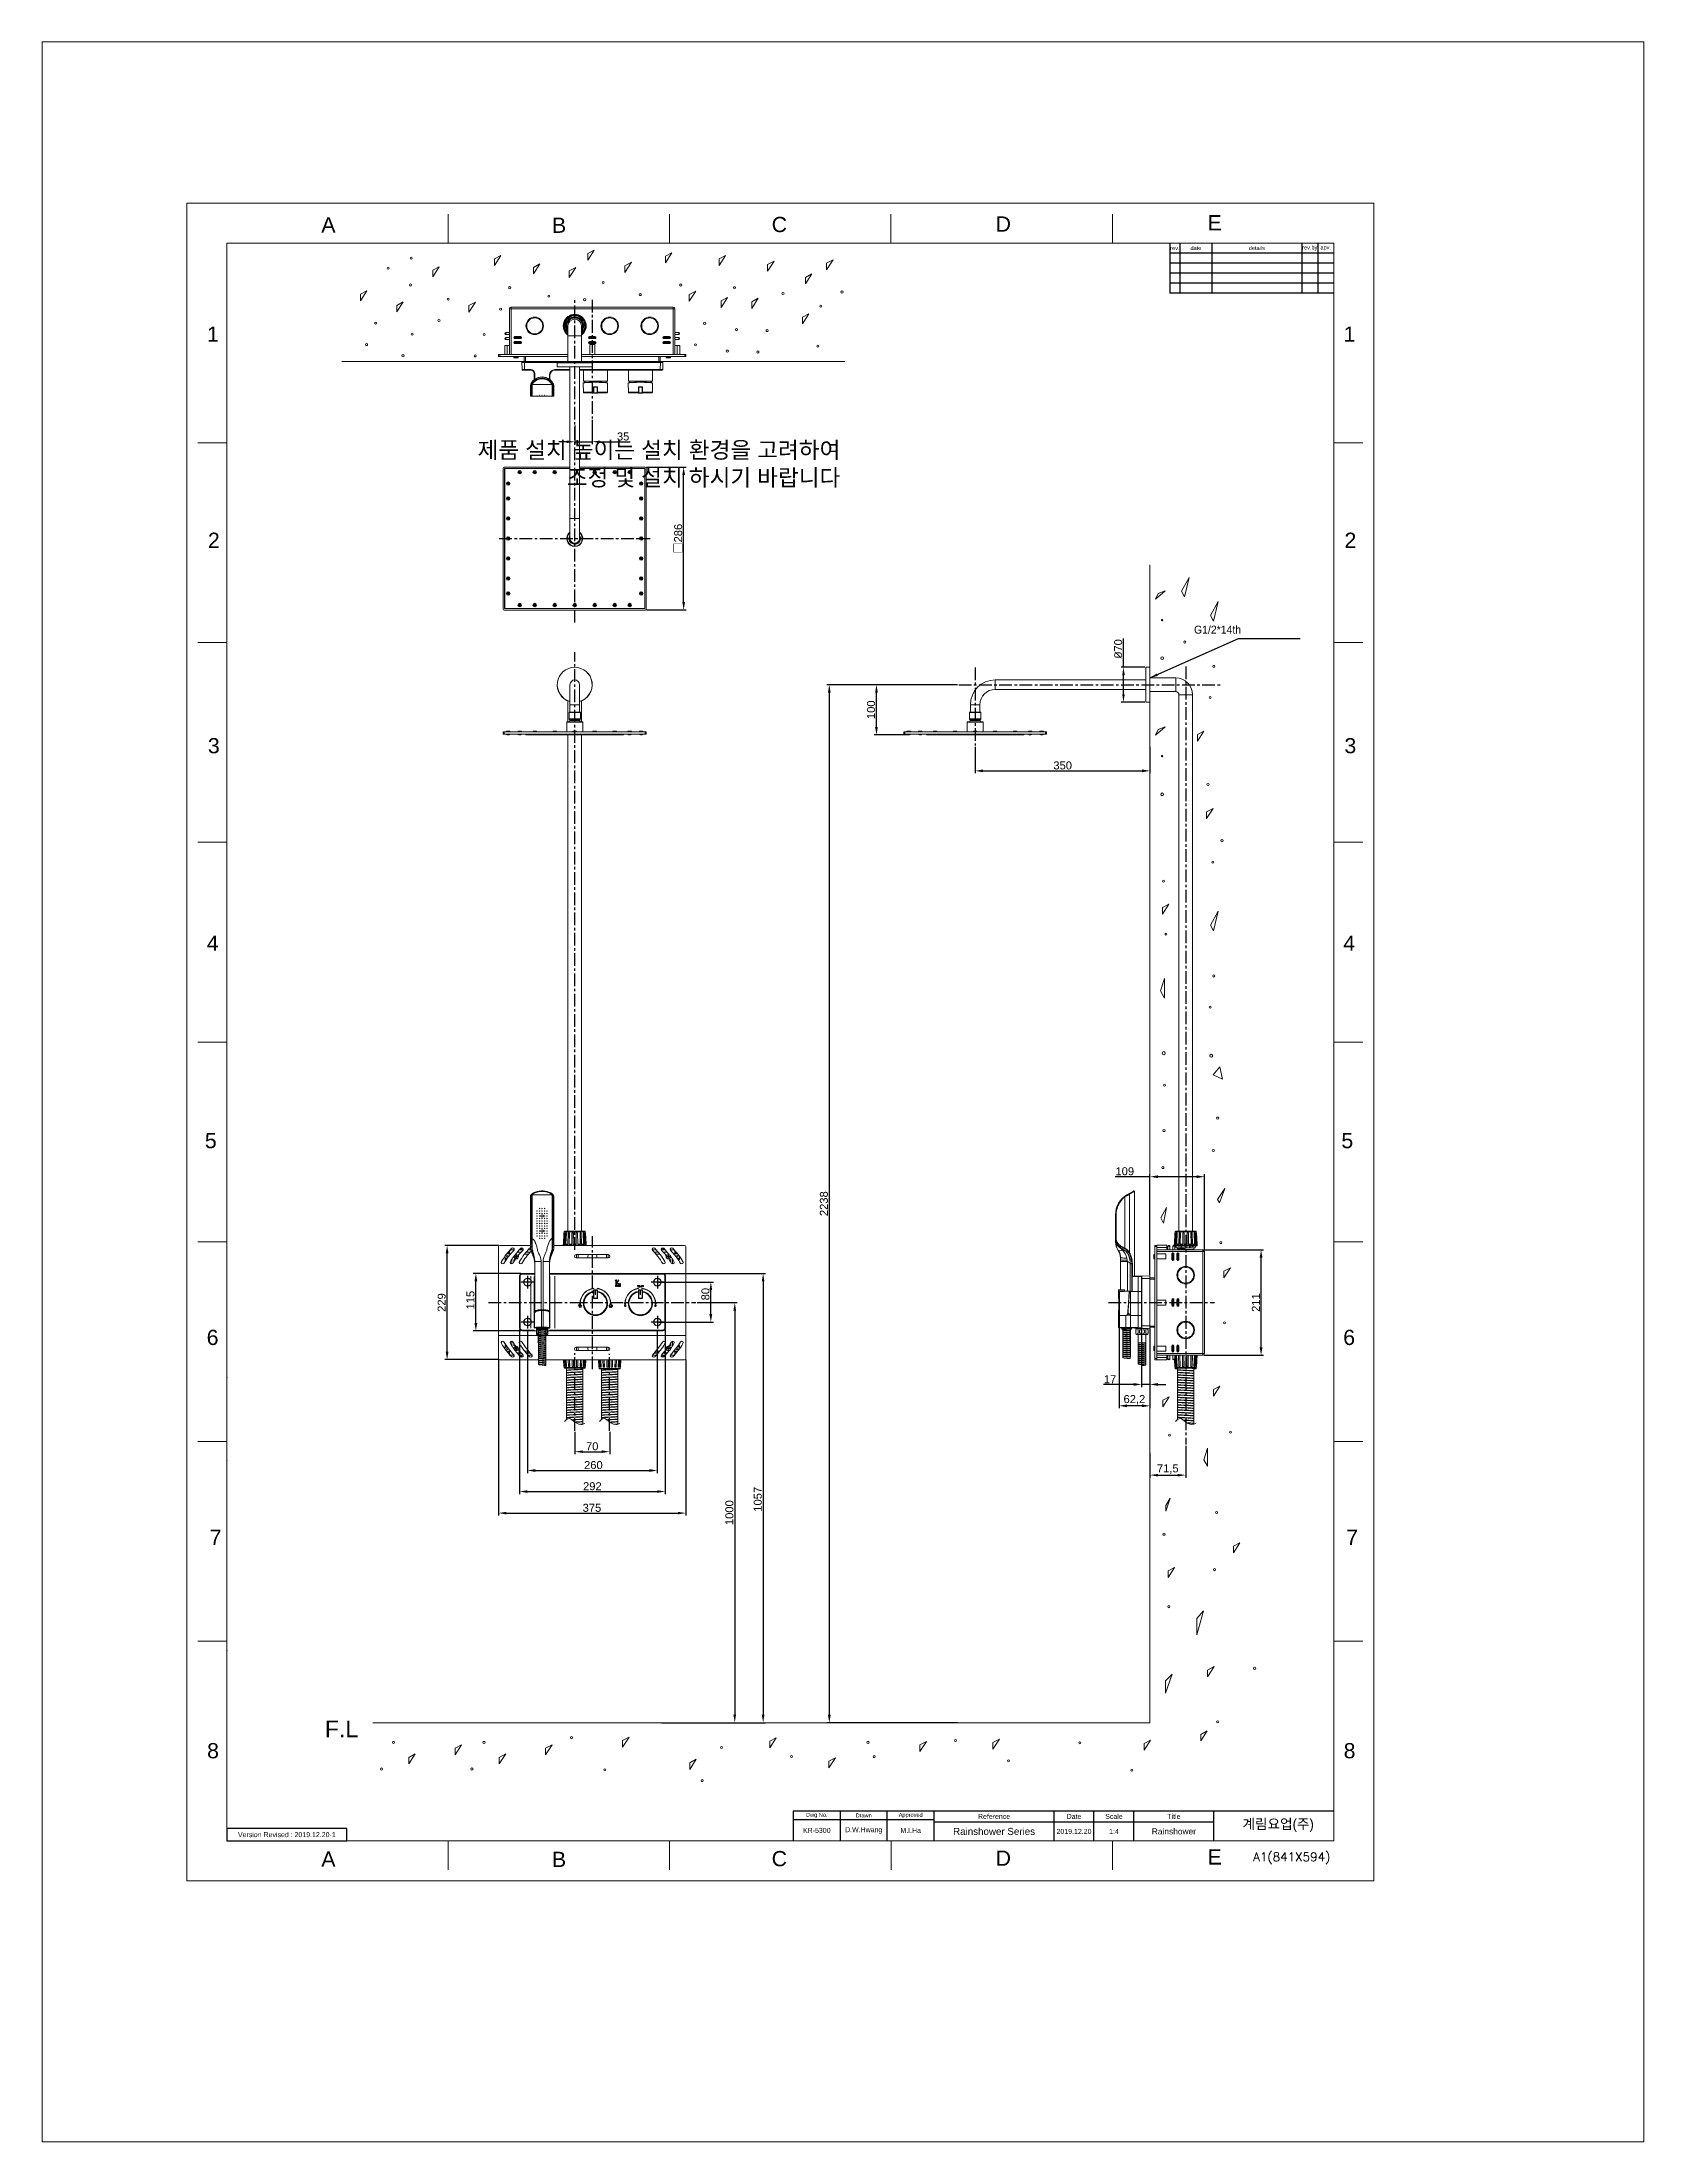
# Model space of a CAD drawing. Header units: millimetres. Extents: x 3895 to 4697, y -1269 to -217.
import ezdxf

# ---------------------------------------------------------------- set-up
doc = ezdxf.new("R2010")
doc.units = ezdxf.units.MM
doc.header["$LTSCALE"] = 0.1
doc.linetypes.add('CENTERX2', pattern=[101.6, 63.5, -12.7, 12.7, -12.7])
doc.layers.get('0').update_dxf_attribs({"lineweight": 15})
for name, color, linetype, lineweight in [('5', 2, 'Continuous', 9), ('DIM', 3, 'Continuous', 13), ('TEXT', 2, 'Continuous', 18)]:
    doc.layers.add(name, color=color, linetype=linetype, lineweight=lineweight)
doc.layers.add('CENTER', color=1, linetype='CENTERX2')
doc.layers.add('FORM', color=7, linetype='Continuous')
doc.styles.add('ROMANS', font='romans')
doc.styles.get("Standard").update_dxf_attribs({"font": 'arial.ttf'})
doc.dimstyles.new('ISO-25', dxfattribs={"dimtxt": 2.5, "dimasz": 2.5, "dimexe": 1.25, "dimexo": 0.625, "dimtad": 1, "dimlfac": 5, "dimtxsty": 'Standard', "dimcen": 2.5, "dimadec": 0, "dimazin": 0, "dimtfac": 1, "dimtmove": 0, "dimatfit": 3, "dimfxl": 1, "dimarcsym": 0})

msp = doc.modelspace()

# ---------------------------------------------------------------- texts
at = {"char_height": 7.6238, "attachment_point": 5}
for s, width, insert in [('A', 10, (4038.5946, -308.6475)), ('C', 10, (4264.2971, -308.4891)), ('D', 10, (4376.3783, -308.2096)), ('E', 10, (4482.1717, -307.5754)), ('B', 10, (4154.044, -308.8159)), ('1', 50, (3980.7735, -363.3502)), ('1', 50, (4549.6266, -363.3502)), ('2', 50, (3981.2508, -466.5506)), ('2', 50, (4550.1039, -466.5506)), ('3', 50, (3981.2318, -569.4385)), ('3', 50, (4550.0849, -569.4385)), ('4', 50, (3980.6573, -668.2482)), ('4', 50, (4549.5104, -668.2482)), ('5', 50, (3979.7064, -767.1772)), ('5', 50, (4548.5595, -767.1772)), ('6', 50, (3980.6275, -865.6982)), ('6', 50, (4549.4806, -865.6982)), ('7', 50, (3982.1217, -965.7742)), ('7', 50, (4550.9749, -965.7742)), ('8', 50, (3980.8418, -1072.6339)), ('8', 50, (4549.6949, -1072.6339)), ('A', 10, (4038.5946, -1126.833)), ('B', 10, (4154.044, -1127.0014)), ('C', 10, (4264.2971, -1126.6746)), ('D', 10, (4376.3783, -1126.3951)), ('E', 10, (4482.1717, -1125.7609))]:
    msp.add_mtext_dynamic_manual_height_columns(s, width=width, gutter_width=12.5, heights=[0], dxfattribs=dict(at, insert=insert))
at = {"layer": '5', "style": 'ROMANS'}
msp.add_text('A1(841X594)', height=4.375, dxfattribs=at).set_placement((4501.4541, -1127.9181))
at = {"layer": 'DIM', "char_height": 8.294062, "attachment_point": 9}
for s, insert in [('{\\fGulim|b0|i0|c129|p50;제품 설치 높이는 설치 환경을 고려하여 \\P조정 및 설치 하시기 바랍니다}', (4294.8391, -440.1865)), ('{\\fGulim|b0|i0|c129|p50;\\H0.48227x;G1/2*14th \\H2.0735x; }', (4495.4046, -513.3453))]:
    msp.add_mtext(s, dxfattribs=dict(at, insert=insert))
at = {"layer": 'TEXT'}
for s, width, insert, char_height, attachment_point in [('rev.', 5, (4462.2752, -320.2567), 2, 5), ('date', 16, (4472.7752, -320.2567), 2, 5), ('details', 45, (4503.2752, -320.2567), 2, 5), ('rev.by', 8, (4529.7752, -320.2567), 2, 5), ('apv.', 8, (4537.7752, -320.2567), 2, 5), ('F.L', 14.295809, (4036.8078, -1057.5245), 8.29406, 1), ('Dwg No.', 23.5, (4283.0252, -1105.0064), 2, 5), ('Drawn', 23.5, (4306.5252, -1105.0064), 2, 5), ('Approved', 23.5, (4330.0252, -1105.0064), 2, 5), ('Version Revised : 2019.12.20-1', 60, (4017.7754, -1114.6314), 2.5, 5), ('KR-5300', 23.5, (4283.0252, -1112.5064), 2.5, 5), ('D.W.Hwang', 23.5, (4306.5252, -1112.5064), 2.5, 5), ('M.I.Ha', 23.5, (4330.0252, -1112.5064), 2.5, 5), ('Rainshower Series', 60, (4371.7752, -1113.0064), 3.5, 5), ('Reference', 60, (4371.7752, -1105.5064), 2.5, 5), ('2019.12.20', 20, (4411.7752, -1113.0064), 2.5, 5), ('Date', 20, (4411.7752, -1105.5064), 2.5, 5), ('Scale', 20, (4431.7752, -1105.5064), 2.5, 5), ('1:4', 20, (4431.7752, -1113.0064), 2.5, 5), ('Rainshower', 40, (4461.7752, -1113.0064), 3, 5), ('Title', 40, (4461.7752, -1105.5064), 2.5, 5)]:
    msp.add_mtext_dynamic_manual_height_columns(s, width=width, gutter_width=12.5, heights=[0], dxfattribs=dict(at, insert=insert, char_height=char_height, attachment_point=attachment_point))
at = {"layer": 'TEXT', "linetype": 'CENTERX2', "insert": (4513.9518, -1110.0148), "char_height": 5, "attachment_point": 5}
msp.add_mtext_dynamic_manual_height_columns('{\\fHYGothic-Medium|b0|i0|c129|p18;계림요업(주)}', width=60, gutter_width=12.5, heights=[0], dxfattribs=at)

# ---------------------------------------------------------------- blocks, each defined once
blk = doc.blocks.new('*D103')
at = {"layer": 'Defpoints', "color": 0, "transparency": 16777216}
for p in [(4203.2, -838), (4230, -838), (4203.2, -858)]:
    blk.add_point(p, dxfattribs=at)
at = {"layer": 'DIM', "color": 0, "lineweight": -2, "transparency": 16777216}
for p, q in [((4203.9, -838), (4231.3, -838)), ((4230, -854), (4230, -842)), ((4203.9, -858), (4231.3, -858))]:
    blk.add_line(p, q, dxfattribs=at)
at = {"layer": 'DIM', "color": 0, "transparency": 16777216}
for points in [[(4229.3, -842), (4230.7, -842), (4230, -838)], [(4229.3, -854), (4230.7, -854), (4230, -858)]]:
    blk.add_solid(points, dxfattribs=at)
at = {"layer": 'DIM', "color": 0, "transparency": 16777216, "insert": (4227.3, -844), "char_height": 4, "attachment_point": 5, "rotation": 90}
blk.add_mtext('80', dxfattribs=at)
blk = doc.blocks.new('*D104')
at = {"layer": 'Defpoints', "color": 0, "transparency": 16777216}
for p in [(4123.7, -876.2), (4217.5, -876.2), (4217.5, -953.6)]:
    blk.add_point(p, dxfattribs=at)
at = {"layer": 'DIM', "color": 0, "lineweight": -2, "transparency": 16777216}
for p, q in [((4123.7, -876.8), (4123.7, -954.9)), ((4217.5, -876.8), (4217.5, -954.9)), ((4127.7, -953.6), (4213.5, -953.6))]:
    blk.add_line(p, q, dxfattribs=at)
at = {"layer": 'DIM', "color": 0, "transparency": 16777216}
for points in [[(4127.7, -953), (4127.7, -954.3), (4123.7, -953.6)], [(4213.5, -953), (4213.5, -954.3), (4217.5, -953.6)]]:
    blk.add_solid(points, dxfattribs=at)
at = {"layer": 'DIM', "color": 0, "transparency": 16777216, "insert": (4170.5, -951), "char_height": 4, "attachment_point": 5}
blk.add_mtext('375', dxfattribs=at)
blk = doc.blocks.new('*D105')
at = {"layer": 'Defpoints', "color": 0, "transparency": 16777216}
for p in [(4098, -819.6), (4124.4, -819.6), (4124.4, -876.8)]:
    blk.add_point(p, dxfattribs=at)
at = {"layer": 'DIM', "color": 0, "lineweight": -2, "transparency": 16777216}
for p, q in [((4123.7, -819.6), (4096.8, -819.6)), ((4098, -872.8), (4098, -823.6)), ((4123.7, -876.8), (4096.8, -876.8))]:
    blk.add_line(p, q, dxfattribs=at)
at = {"layer": 'DIM', "color": 0, "transparency": 16777216}
for points in [[(4097.3, -823.6), (4098.7, -823.6), (4098, -819.6)], [(4097.3, -872.8), (4098.7, -872.8), (4098, -876.8)]]:
    blk.add_solid(points, dxfattribs=at)
at = {"layer": 'DIM', "color": 0, "transparency": 16777216, "insert": (4095.3, -848.2), "char_height": 4, "attachment_point": 5, "rotation": 90}
blk.add_mtext('229', dxfattribs=at)
blk = doc.blocks.new('*D106')
at = {"layer": 'Defpoints', "color": 0, "transparency": 16777216}
for p in [(4222.5, -848.2), (4222.5, -1058.6), (4242, -1058.6)]:
    blk.add_point(p, dxfattribs=at)
at = {"layer": 'DIM', "color": 0, "lineweight": -2, "transparency": 16777216}
for p, q in [((4223.1, -848.2), (4243.2, -848.2)), ((4242, -852.2), (4242, -1054.6)), ((4223.1, -1058.6), (4243.2, -1058.6))]:
    blk.add_line(p, q, dxfattribs=at)
at = {"layer": 'DIM', "color": 0, "transparency": 16777216}
for points in [[(4241.3, -852.2), (4242.6, -852.2), (4242, -848.2)], [(4241.3, -1054.6), (4242.6, -1054.6), (4242, -1058.6)]]:
    blk.add_solid(points, dxfattribs=at)
at = {"layer": 'DIM', "color": 0, "transparency": 16777216, "insert": (4239.3, -953.4), "char_height": 4, "attachment_point": 5, "rotation": 90}
blk.add_mtext('1000', dxfattribs=at)
blk = doc.blocks.new('*D102')
at = {"layer": 'Defpoints', "color": 0, "transparency": 16777216}
for p in [(4206, -833.6), (4204.7, -1058.6), (4256.2, -1058.6)]:
    blk.add_point(p, dxfattribs=at)
at = {"layer": 'DIM', "color": 0, "lineweight": -2, "transparency": 16777216}
for p, q in [((4206.6, -833.6), (4257.4, -833.6)), ((4256.2, -837.6), (4256.2, -1054.6)), ((4205.4, -1058.6), (4257.4, -1058.6))]:
    blk.add_line(p, q, dxfattribs=at)
at = {"layer": 'DIM', "color": 0, "transparency": 16777216}
for points in [[(4255.5, -837.6), (4256.8, -837.6), (4256.2, -833.6)], [(4255.5, -1054.6), (4256.8, -1054.6), (4256.2, -1058.6)]]:
    blk.add_solid(points, dxfattribs=at)
at = {"layer": 'DIM', "color": 0, "transparency": 16777216, "insert": (4253.5, -946.7), "char_height": 4, "attachment_point": 5, "rotation": 90}
blk.add_mtext('1057', dxfattribs=at)
blk = doc.blocks.new('*D107')
at = {"layer": 'Defpoints', "color": 0, "transparency": 16777216}
for p in [(4112.4, -833.6), (4135.5, -833.6), (4135.5, -862.4)]:
    blk.add_point(p, dxfattribs=at)
at = {"layer": 'DIM', "color": 0, "lineweight": -2, "transparency": 16777216}
for p, q in [((4134.9, -833.6), (4111.1, -833.6)), ((4112.4, -858.4), (4112.4, -837.6)), ((4134.9, -862.4), (4111.1, -862.4))]:
    blk.add_line(p, q, dxfattribs=at)
at = {"layer": 'DIM', "color": 0, "transparency": 16777216}
for points in [[(4111.7, -837.6), (4113.1, -837.6), (4112.4, -833.6)], [(4111.7, -858.4), (4113.1, -858.4), (4112.4, -862.4)]]:
    blk.add_solid(points, dxfattribs=at)
at = {"layer": 'DIM', "color": 0, "transparency": 16777216, "insert": (4109.7, -847), "char_height": 4, "attachment_point": 5, "rotation": 90}
blk.add_mtext('115', dxfattribs=at)
blk = doc.blocks.new('*D108')
at = {"layer": 'Defpoints', "color": 0, "transparency": 16777216}
for p in [(4134.2, -861.1), (4207.2, -861.1), (4207.2, -942.8)]:
    blk.add_point(p, dxfattribs=at)
at = {"layer": 'DIM', "color": 0, "lineweight": -2, "transparency": 16777216}
for p, q in [((4134.2, -861.7), (4134.2, -944.1)), ((4207.2, -861.7), (4207.2, -944.1)), ((4138.2, -942.8), (4203.2, -942.8))]:
    blk.add_line(p, q, dxfattribs=at)
at = {"layer": 'DIM', "color": 0, "transparency": 16777216}
for points in [[(4138.2, -942.2), (4138.2, -943.5), (4134.2, -942.8)], [(4203.2, -942.2), (4203.2, -943.5), (4207.2, -942.8)]]:
    blk.add_solid(points, dxfattribs=at)
at = {"layer": 'DIM', "color": 0, "transparency": 16777216, "insert": (4170.7, -940.2), "char_height": 4, "attachment_point": 5}
blk.add_mtext('292', dxfattribs=at)
blk = doc.blocks.new('*D109')
at = {"layer": 'Defpoints', "color": 0, "transparency": 16777216}
for p in [(4138.2, -861.2), (4203.2, -861.2), (4203.2, -932.3)]:
    blk.add_point(p, dxfattribs=at)
at = {"layer": 'DIM', "color": 0, "lineweight": -2, "transparency": 16777216}
for p, q in [((4138.2, -861.8), (4138.2, -933.6)), ((4203.2, -861.8), (4203.2, -933.6)), ((4142.2, -932.3), (4199.2, -932.3))]:
    blk.add_line(p, q, dxfattribs=at)
at = {"layer": 'DIM', "color": 0, "transparency": 16777216}
for points in [[(4142.2, -931.6), (4142.2, -933), (4138.2, -932.3)], [(4199.2, -931.6), (4199.2, -933), (4203.2, -932.3)]]:
    blk.add_solid(points, dxfattribs=at)
at = {"layer": 'DIM', "color": 0, "transparency": 16777216, "insert": (4171.2, -929.6), "char_height": 4, "attachment_point": 5}
blk.add_mtext('260', dxfattribs=at)
blk = doc.blocks.new('*D110')
at = {"layer": 'Defpoints', "color": 0, "transparency": 16777216}
for p in [(4197.2, -429.9), (4216.4, -429.9), (4197.1, -501.4)]:
    blk.add_point(p, dxfattribs=at)
at = {"layer": 'DIM', "color": 0, "lineweight": -2, "transparency": 16777216}
for p, q in [((4197.8, -429.9), (4217.7, -429.9)), ((4216.4, -497.4), (4216.4, -433.9)), ((4197.8, -501.4), (4217.7, -501.4))]:
    blk.add_line(p, q, dxfattribs=at)
at = {"layer": 'DIM', "color": 0, "transparency": 16777216}
for points in [[(4215.7, -433.9), (4217.1, -433.9), (4216.4, -429.9)], [(4215.7, -497.4), (4217.1, -497.4), (4216.4, -501.4)]]:
    blk.add_solid(points, dxfattribs=at)
at = {"layer": 'DIM', "color": 0, "transparency": 16777216, "insert": (4213.7, -465.7), "char_height": 4, "attachment_point": 5, "rotation": 90}
blk.add_mtext('{\\fGulim|b0|i0|c129|p50;□}286', dxfattribs=at)
blk = doc.blocks.new('*D112')
at = {"layer": 'Defpoints', "color": 0, "transparency": 16777216}
for p in [(4161.9, -408.4), (4170.6, -405.6), (4170.6, -417.2)]:
    blk.add_point(p, dxfattribs=at)
at = {"layer": 'DIM', "color": 0, "lineweight": -2, "transparency": 16777216}
for p, q in [((4161.9, -409), (4161.9, -418.5)), ((4170.6, -406.2), (4170.6, -418.5)), ((4157.9, -417.2), (4153.9, -417.2)), ((4161.9, -417.2), (4170.6, -417.2)), ((4174.6, -417.2), (4189.6, -417.2))]:
    blk.add_line(p, q, dxfattribs=at)
at = {"layer": 'DIM', "color": 0, "transparency": 16777216}
for points in [[(4157.9, -416.6), (4157.9, -417.9), (4161.9, -417.2)], [(4174.6, -416.6), (4174.6, -417.9), (4170.6, -417.2)]]:
    blk.add_solid(points, dxfattribs=at)
at = {"layer": 'DIM', "color": 0, "transparency": 16777216, "insert": (4186.1, -414.6), "char_height": 4, "attachment_point": 5}
blk.add_mtext('35', dxfattribs=at)
blk = doc.blocks.new('*D113')
at = {"layer": 'Defpoints', "color": 0, "transparency": 16777216}
for p in [(4445.6, -859.8), (4449.8, -860.6), (4445.6, -889.2)]:
    blk.add_point(p, dxfattribs=at)
at = {"layer": 'DIM', "color": 0, "lineweight": -2, "transparency": 16777216}
for p, q in [((4445.6, -860.4), (4445.6, -890.5)), ((4449.8, -861.2), (4449.8, -890.5)), ((4441.6, -889.2), (4426.5, -889.2)), ((4449.8, -889.2), (4445.6, -889.2)), ((4453.8, -889.2), (4457.8, -889.2))]:
    blk.add_line(p, q, dxfattribs=at)
at = {"layer": 'DIM', "color": 0, "transparency": 16777216}
for points in [[(4441.6, -888.5), (4441.6, -889.9), (4445.6, -889.2)], [(4453.8, -888.5), (4453.8, -889.9), (4449.8, -889.2)]]:
    blk.add_solid(points, dxfattribs=at)
at = {"layer": 'DIM', "color": 0, "transparency": 16777216, "insert": (4429.8, -886.6), "char_height": 4, "attachment_point": 5}
blk.add_mtext('17', dxfattribs=at)
blk = doc.blocks.new('*D114')
at = {"layer": 'Defpoints', "color": 0, "transparency": 16777216}
for p in [(4434.3, -854.4), (4449.8, -860.6), (4434.3, -899.9)]:
    blk.add_point(p, dxfattribs=at)
at = {"layer": 'DIM', "color": 0, "lineweight": -2, "transparency": 16777216}
for p, q in [((4434.3, -855), (4434.3, -901.1)), ((4449.8, -861.2), (4449.8, -901.1)), ((4445.8, -899.9), (4438.3, -899.9))]:
    blk.add_line(p, q, dxfattribs=at)
at = {"layer": 'DIM', "color": 0, "transparency": 16777216}
for points in [[(4438.3, -899.2), (4438.3, -900.6), (4434.3, -899.9)], [(4445.8, -899.2), (4445.8, -900.6), (4449.8, -899.9)]]:
    blk.add_solid(points, dxfattribs=at)
at = {"layer": 'DIM', "color": 0, "transparency": 16777216, "insert": (4442, -896.9), "char_height": 4, "attachment_point": 5}
blk.add_mtext('62,2', dxfattribs=at)
blk = doc.blocks.new('*D115')
at = {"layer": 'Defpoints', "color": 0, "transparency": 16777216}
for p in [(4477.1, -785.2), (4477.1, -822.7), (4449.8, -834.9)]:
    blk.add_point(p, dxfattribs=at)
at = {"layer": 'DIM', "color": 0, "lineweight": -2, "transparency": 16777216}
for p, q in [((4449.8, -785.2), (4432.3, -785.2)), ((4449.8, -834.2), (4449.8, -784)), ((4473.1, -785.2), (4453.8, -785.2)), ((4477.1, -822.1), (4477.1, -784))]:
    blk.add_line(p, q, dxfattribs=at)
at = {"layer": 'DIM', "color": 0, "transparency": 16777216}
for points in [[(4453.8, -784.5), (4453.8, -785.9), (4449.8, -785.2)], [(4473.1, -784.5), (4473.1, -785.9), (4477.1, -785.2)]]:
    blk.add_solid(points, dxfattribs=at)
at = {"layer": 'DIM', "color": 0, "transparency": 16777216, "insert": (4437.2, -782.5), "char_height": 4, "attachment_point": 5}
blk.add_mtext('109', dxfattribs=at)
blk = doc.blocks.new('*D116')
at = {"layer": 'Defpoints', "color": 0, "transparency": 16777216}
for p in [(4476.2, -821.8), (4505.4, -821.8), (4476.2, -874.6)]:
    blk.add_point(p, dxfattribs=at)
at = {"layer": 'DIM', "color": 0, "lineweight": -2, "transparency": 16777216}
for p, q in [((4476.8, -821.8), (4506.6, -821.8)), ((4505.4, -870.6), (4505.4, -825.8)), ((4476.8, -874.6), (4506.6, -874.6))]:
    blk.add_line(p, q, dxfattribs=at)
at = {"layer": 'DIM', "color": 0, "transparency": 16777216}
for points in [[(4504.7, -825.8), (4506.1, -825.8), (4505.4, -821.8)], [(4504.7, -870.6), (4506.1, -870.6), (4505.4, -874.6)]]:
    blk.add_solid(points, dxfattribs=at)
at = {"layer": 'DIM', "color": 0, "transparency": 16777216, "insert": (4502.8, -848.2), "char_height": 4, "attachment_point": 5, "rotation": 90}
blk.add_mtext('211', dxfattribs=at)
blk = doc.blocks.new('*D117')
at = {"layer": 'Defpoints', "color": 0, "transparency": 16777216}
for p in [(4436.5, -530.1), (4447.8, -530.1), (4447.8, -547.6)]:
    blk.add_point(p, dxfattribs=at)
at = {"layer": 'DIM', "color": 0, "lineweight": -2, "transparency": 16777216}
for p, q in [((4436.5, -530.1), (4436.5, -515.7)), ((4447.2, -530.1), (4435.3, -530.1)), ((4436.5, -543.6), (4436.5, -534.1)), ((4447.2, -547.6), (4435.3, -547.6))]:
    blk.add_line(p, q, dxfattribs=at)
at = {"layer": 'DIM', "color": 0, "transparency": 16777216}
for points in [[(4435.9, -534.1), (4437.2, -534.1), (4436.5, -530.1)], [(4435.9, -543.6), (4437.2, -543.6), (4436.5, -547.6)]]:
    blk.add_solid(points, dxfattribs=at)
at = {"layer": 'DIM', "color": 0, "transparency": 16777216, "insert": (4433.9, -520.9), "char_height": 4, "attachment_point": 5, "rotation": 90}
blk.add_mtext('{\\fISOCPEUR|b0|i0|c0|p34;%%C}70', dxfattribs=at)
blk = doc.blocks.new('*D118')
at = {"layer": 'Defpoints', "color": 0, "transparency": 16777216}
for p in [(4362.3, -569.4), (4449.8, -569.4), (4449.8, -582)]:
    blk.add_point(p, dxfattribs=at)
at = {"layer": 'DIM', "color": 0, "lineweight": -2, "transparency": 16777216}
for p, q in [((4362.3, -570), (4362.3, -583.2)), ((4449.8, -570), (4449.8, -583.2)), ((4366.3, -582), (4445.8, -582))]:
    blk.add_line(p, q, dxfattribs=at)
at = {"layer": 'DIM', "color": 0, "transparency": 16777216}
for points in [[(4366.3, -581.3), (4366.3, -582.7), (4362.3, -582)], [(4445.8, -581.3), (4445.8, -582.7), (4449.8, -582)]]:
    blk.add_solid(points, dxfattribs=at)
at = {"layer": 'DIM', "color": 0, "transparency": 16777216, "insert": (4406.1, -579.3), "char_height": 4, "attachment_point": 5}
blk.add_mtext('350', dxfattribs=at)
blk = doc.blocks.new('*D119')
at = {"layer": 'Defpoints', "color": 0, "transparency": 16777216}
for p in [(4354.1, -538.9), (4289.3, -1058.6), (4354.1, -1058.6)]:
    blk.add_point(p, dxfattribs=at)
at = {"layer": 'DIM', "color": 0, "lineweight": -2, "transparency": 16777216}
for p, q in [((4353.4, -538.9), (4288, -538.9)), ((4289.3, -542.9), (4289.3, -1054.6)), ((4353.4, -1058.6), (4288, -1058.6))]:
    blk.add_line(p, q, dxfattribs=at)
at = {"layer": 'DIM', "color": 0, "transparency": 16777216}
for points in [[(4288.6, -542.9), (4290, -542.9), (4289.3, -538.9)], [(4288.6, -1054.6), (4290, -1054.6), (4289.3, -1058.6)]]:
    blk.add_solid(points, dxfattribs=at)
at = {"layer": 'DIM', "color": 0, "transparency": 16777216, "insert": (4286.6, -798.7), "char_height": 4, "attachment_point": 5, "rotation": 90}
blk.add_mtext('2238', dxfattribs=at)
blk = doc.blocks.new('*D120')
at = {"layer": 'Defpoints', "color": 0, "transparency": 16777216}
for p in [(4312.9, -538.9), (4354.1, -538.9), (4329, -564)]:
    blk.add_point(p, dxfattribs=at)
at = {"layer": 'DIM', "color": 0, "lineweight": -2, "transparency": 16777216}
for p, q in [((4353.4, -538.9), (4311.7, -538.9)), ((4312.9, -560), (4312.9, -542.9)), ((4328.4, -564), (4311.7, -564))]:
    blk.add_line(p, q, dxfattribs=at)
at = {"layer": 'DIM', "color": 0, "transparency": 16777216}
for points in [[(4312.2, -542.9), (4313.6, -542.9), (4312.9, -538.9)], [(4312.2, -560), (4313.6, -560), (4312.9, -564)]]:
    blk.add_solid(points, dxfattribs=at)
at = {"layer": 'DIM', "color": 0, "transparency": 16777216, "insert": (4310.2, -551.4), "char_height": 4, "attachment_point": 5, "rotation": 90}
blk.add_mtext('100', dxfattribs=at)
blk = doc.blocks.new('*D121')
at = {"layer": 'Defpoints', "color": 0, "transparency": 16777216}
for p in [(4161.9, -912.4), (4179.4, -912.4), (4179.4, -922.9)]:
    blk.add_point(p, dxfattribs=at)
at = {"layer": 'DIM', "color": 0, "lineweight": -2, "transparency": 16777216}
for p, q in [((4161.9, -913), (4161.9, -924.1)), ((4179.4, -913), (4179.4, -924.1)), ((4165.9, -922.9), (4175.4, -922.9))]:
    blk.add_line(p, q, dxfattribs=at)
at = {"layer": 'DIM', "color": 0, "transparency": 16777216}
for points in [[(4165.9, -922.2), (4165.9, -923.5), (4161.9, -922.9)], [(4175.4, -922.2), (4175.4, -923.5), (4179.4, -922.9)]]:
    blk.add_solid(points, dxfattribs=at)
at = {"layer": 'DIM', "color": 0, "transparency": 16777216, "insert": (4170.6, -920.2), "char_height": 4, "attachment_point": 5}
blk.add_mtext('70', dxfattribs=at)
blk = doc.blocks.new('*D122')
at = {"layer": 'Defpoints', "color": 0, "transparency": 16777216}
for p in [(4449.8, -922.9), (4467.7, -919.3), (4467.7, -934.6)]:
    blk.add_point(p, dxfattribs=at)
at = {"layer": 'DIM', "color": 0, "lineweight": -2, "transparency": 16777216}
for p, q in [((4449.8, -923.5), (4449.8, -935.9)), ((4467.7, -920), (4467.7, -935.9)), ((4453.8, -934.6), (4463.7, -934.6))]:
    blk.add_line(p, q, dxfattribs=at)
at = {"layer": 'DIM', "color": 0, "transparency": 16777216}
for points in [[(4453.8, -934), (4453.8, -935.3), (4449.8, -934.6)], [(4463.7, -934), (4463.7, -935.3), (4467.7, -934.6)]]:
    blk.add_solid(points, dxfattribs=at)
at = {"layer": 'DIM', "color": 0, "transparency": 16777216, "insert": (4458.7, -931.6), "char_height": 4, "attachment_point": 5}
blk.add_mtext('71,5', dxfattribs=at)

# ---------------------------------------------------------------- dimensions: what is measured, and where the dimension line sits
at = {"layer": 'DIM'}
dim = msp.add_linear_dim(base=(4170.6299, -417.2418), p1=(4161.8731, -408.3887), p2=(4170.6299, -405.6132), text='35', dimstyle='ISO-25', override={"dimtxt": 4, "dimasz": 4, "dimlfac": 4, "dimfxl": 1.25}, dxfattribs=at)
dim.commit()
dim.dimension.update_dxf_attribs({"geometry": '*D112', "text_midpoint": (4186.1383, -417.2418), "dimtype": 160})
for base, p1, p2, text, picture, middle in [((4216.4, -429.903), (4197.1344, -501.403), (4197.1505, -429.903), '{\\fGulim|b0|i0|c129|p50;□}<>', '*D110', (4216.4, -465.653)), ((4436.5268, -530.1357), (4447.8019, -547.5855), (4447.8019, -530.1357), '{\\fISOCPEUR|b0|i0|c0|p34;%%C}70', '*D117', (4436.5268, -520.9366)), ((4256.1563, -1058.5925), (4205.9977, -833.619), (4204.7477, -1058.5925), '1057', '*D102', (4256.1563, -946.7308))]:
    dim = msp.add_linear_dim(base=base, p1=p1, p2=p2, angle=90, text=text, dimstyle='ISO-25', override={"dimtxt": 4, "dimasz": 4, "dimlfac": 4, "dimfxl": 1.25}, dxfattribs=at)
    dim.commit()
    dim.dimension.update_dxf_attribs({"geometry": picture, "text_midpoint": middle, "dimtype": 160})
for base, p1, p2, text, picture, middle in [((4289.2918, -1058.5925), (4354.07, -538.8539), (4354.07, -1058.5925), '2238', '*D119', (4286.6232, -798.7232)), ((4312.9095, -538.8539), (4329.0285, -563.9598), (4354.07, -538.8539), '100', '*D120', (4310.2422, -551.4068)), ((4241.9553, -1058.5925), (4222.4975, -848.2195), (4222.4975, -1058.5925), '1000', '*D106', (4239.288, -953.406))]:
    dim = msp.add_linear_dim(base=base, p1=p1, p2=p2, angle=90, text=text, dimstyle='ISO-25', override={"dimtxt": 4, "dimasz": 4, "dimlfac": 4, "dimfxl": 1.25}, dxfattribs=at)
    dim.commit()
    dim.dimension.update_dxf_attribs({"geometry": picture, "text_midpoint": middle})
for base, p1, p2, picture, middle in [((4449.8034, -581.9862), (4362.3044, -569.3598), (4449.8034, -569.3598), '*D118', (4406.0539, -579.3176)), ((4467.6785, -934.6437), (4449.8034, -922.8814), (4467.6785, -919.3404), '*D122', (4458.741, -931.6149))]:
    dim = msp.add_linear_dim(base=base, p1=p1, p2=p2, dimstyle='ISO-25', override={"dimtxt": 4, "dimasz": 4, "dimlfac": 4, "dimfxl": 1.25}, dxfattribs=at)
    dim.commit()
    dim.dimension.update_dxf_attribs({"geometry": picture, "text_midpoint": middle})
for base, p1, p2, picture, middle in [((4477.0535, -785.2038), (4449.8035, -834.869), (4477.0535, -822.719), '*D115', (4437.1907, -785.2038)), ((4207.2475, -942.8192), (4134.2476, -861.1192), (4207.2475, -861.1192), '*D108', (4170.7068, -942.8192)), ((4203.2475, -932.301), (4138.2475, -861.2079), (4203.2475, -861.2079), '*D109', (4171.1769, -932.301)), ((4445.5535, -889.2129), (4449.8035, -860.5945), (4445.5535, -859.7993), '*D113', (4429.7734, -889.2129)), ((4434.2535, -899.8998), (4449.8035, -860.5945), (4434.2535, -854.3733), '*D114', (4442.0285, -899.8998)), ((4217.4975, -953.627), (4123.7475, -876.2195), (4217.4975, -876.2195), '*D104', (4170.5458, -953.627))]:
    dim = msp.add_linear_dim(base=base, p1=p1, p2=p2, dimstyle='ISO-25', override={"dimtxt": 4, "dimasz": 4, "dimlfac": 4, "dimfxl": 1.25}, dxfattribs=at)
    dim.commit()
    dim.dimension.update_dxf_attribs({"geometry": picture, "text_midpoint": middle, "dimtype": 160})
for base, p1, p2, picture, middle in [((4098.0081, -819.5945), (4124.3725, -876.8445), (4124.3725, -819.5945), '*D105', (4098.0081, -848.2195)), ((4112.3911, -833.619), (4135.4973, -862.369), (4135.4974, -833.619), '*D107', (4112.3911, -846.9992)), ((4230.0103, -837.994), (4203.2475, -857.994), (4203.2475, -837.994), '*D103', (4230.0103, -843.9909))]:
    dim = msp.add_linear_dim(base=base, p1=p1, p2=p2, angle=90, dimstyle='ISO-25', override={"dimtxt": 4, "dimasz": 4, "dimlfac": 4, "dimfxl": 1.25}, dxfattribs=at)
    dim.commit()
    dim.dimension.update_dxf_attribs({"geometry": picture, "text_midpoint": middle, "dimtype": 160})
dim = msp.add_linear_dim(base=(4505.3978, -821.844), p1=(4476.1785, -874.594), p2=(4476.1785, -821.844), angle=90, dimstyle='ISO-25', override={"dimtxt": 4, "dimasz": 4, "dimlfac": 4, "dimfxl": 1.25}, dxfattribs=at)
dim.commit()
dim.dimension.update_dxf_attribs({"geometry": '*D116', "text_midpoint": (4502.7647, -848.219)})
dim = msp.add_linear_dim(base=(4179.3613, -922.8814), p1=(4161.8725, -912.4217), p2=(4179.3613, -912.4217), text='70', dimstyle='ISO-25', override={"dimtxt": 4, "dimasz": 4, "dimlfac": 4, "dimfxl": 1.25}, dxfattribs=at)
dim.commit()
dim.dimension.update_dxf_attribs({"geometry": '*D121', "text_midpoint": (4170.6169, -920.2141)})

# ---------------------------------------------------------------- linework, layer by layer
at = {"color": 7, "linetype": 'Continuous'}
for p, q in [((3967.7754, -297.7567), (4561.7752, -297.7567)), ((3967.7754, -297.7567), (3967.7754, -1137.7564)), ((4098.5752, -317.7566), (4098.5752, -303.2206)), ((4209.3752, -317.7566), (4209.3752, -303.2206)), ((4320.1752, -317.7566), (4320.1752, -303.2206)), ((4430.9752, -317.7566), (4430.9752, -303.2206)), ((4561.7754, -297.7567), (4561.7754, -1137.7564)), ((4541.7752, -317.7567), (3987.7754, -317.7567)), ((4541.7752, -1117.7564), (4541.7752, -317.7567)), ((4129.2227, -350.7027), (4129.2227, -373.5955)), ((4129.2227, -350.7027), (4212.0371, -350.7027)), ((4130.0984, -373.5955), (4130.0984, -349.827)), ((4211.1614, -349.827), (4130.0984, -349.827)), ((4156.9219, -356.3532), (4157.2887, -356.5648)), ((4157.3371, -355.7314), (4157.6731, -355.989)), ((4157.8086, -357.2725), (4158.3158, -357.5142)), ((4157.9156, -357.0624), (4158.4094, -357.3303)), ((4158.3918, -354.6759), (4158.6497, -355.0117)), ((4158.6061, -356.1113), (4159.0137, -356.4979)), ((4158.7727, -355.9446), (4159.1595, -356.3519)), ((4159.0133, -354.2602), (4159.2252, -354.6269)), ((4159.7233, -355.2534), (4159.9916, -355.747)), ((4159.9333, -355.1463), (4160.1753, -355.6533)), ((4160.3917, -353.6887), (4160.5014, -354.0977)), ((4161.051, -354.7827), (4161.1536, -355.335)), ((4161.1804, -353.9624), (4161.125, -353.5426)), ((4161.2838, -354.7457), (4161.3573, -355.3027)), ((4162.4591, -354.7453), (4162.386, -355.3023)), ((4162.562, -353.9619), (4162.6171, -353.5421)), ((4162.692, -354.7821), (4162.5898, -355.3345)), ((4163.3505, -353.6877), (4163.241, -354.0967)), ((4163.8099, -355.1449), (4163.5683, -355.652)), ((4164.02, -355.2518), (4163.7521, -355.7456)), ((4164.7293, -354.2582), (4164.5177, -354.625)), ((4164.9711, -355.9423), (4164.5846, -356.35)), ((4165.1379, -356.1089), (4164.7305, -356.4958)), ((4165.3511, -354.6733), (4165.0934, -355.0094)), ((4165.8291, -357.0596), (4165.3354, -357.3278)), ((4165.9361, -357.2696), (4165.4292, -357.5116)), ((4166.4066, -355.7281), (4166.0707, -355.986)), ((4166.8222, -356.3496), (4166.4556, -356.5614)), ((4211.1614, -349.827), (4211.1614, -373.5955)), ((4212.0371, -350.7027), (4212.0371, -373.5955)), ((4126.9709, -363.2125), (4126.9709, -362.9623)), ((4126.9709, -365.7144), (4126.9709, -365.4642)), ((4127.3462, -363.5878), (4127.3462, -362.587)), ((4129.2227, -362.587), (4127.3462, -362.587)), ((4129.2227, -363.5878), (4127.3462, -363.5878)), ((4127.3462, -366.0897), (4127.3462, -365.0889)), ((4129.2227, -365.0889), (4127.3462, -365.0889)), ((4129.2227, -366.0897), (4127.3462, -366.0897)), ((4131.9748, -364.5885), (4131.9748, -364.9638)), ((4134.727, -364.5885), (4131.9748, -364.5885)), ((4131.9748, -364.9638), (4134.727, -364.9638)), ((4131.9748, -365.5893), (4131.9748, -365.214)), ((4134.727, -365.214), (4131.9748, -365.214)), ((4131.9748, -365.5893), (4134.727, -365.5893)), ((4131.9748, -367.0905), (4131.9748, -367.4658)), ((4134.727, -367.0905), (4131.9748, -367.0905)), ((4131.9748, -367.4658), (4134.727, -367.4658)), ((4131.9748, -368.0913), (4131.9748, -367.716)), ((4134.727, -367.716), (4131.9748, -367.716)), ((4134.727, -364.9638), (4134.727, -364.5885)), ((4134.727, -365.5893), (4134.727, -365.214)), ((4134.727, -367.4658), (4134.727, -367.0905)), ((4134.727, -368.0913), (4134.727, -367.716)), ((4156.2058, -358.4653), (4156.6256, -358.5204)), ((4156.2063, -359.9575), (4156.6261, -359.9021)), ((4156.3514, -357.732), (4156.7604, -357.8414)), ((4156.3525, -360.6907), (4156.7614, -360.581)), ((4156.924, -362.0691), (4157.2906, -361.8572)), ((4157.3396, -362.6906), (4157.6755, -362.4327)), ((4157.409, -358.6233), (4157.966, -358.6964)), ((4157.4095, -359.7986), (4157.9664, -359.7251)), ((4157.4458, -358.3905), (4157.9982, -358.4926)), ((4157.4464, -360.0314), (4157.9988, -359.9289)), ((4157.81, -361.1491), (4158.317, -360.9071)), ((4157.9171, -361.3591), (4158.4107, -361.0909)), ((4158.3951, -363.7454), (4158.4955, -363.6145)), ((4158.4955, -359.2093), (4158.4955, -377.0983)), ((4165.2507, -364.2132), (4158.4955, -364.2132)), ((4165.2507, -359.2093), (4165.2507, -377.0983)), ((4165.3544, -363.7428), (4165.2507, -363.6079)), ((4165.8306, -361.3562), (4165.3368, -361.0884)), ((4165.9375, -361.1462), (4165.4304, -360.9045)), ((4166.2997, -358.3873), (4165.7474, -358.4898)), ((4166.3003, -360.0282), (4165.7479, -359.926)), ((4166.3367, -358.6201), (4165.7798, -358.6936)), ((4166.3371, -359.7954), (4165.7801, -359.7223)), ((4166.4091, -362.6873), (4166.0731, -362.4297)), ((4166.8243, -362.0655), (4166.4575, -361.8539)), ((4167.3937, -357.728), (4166.9847, -357.8377)), ((4167.3948, -360.6867), (4166.9857, -360.5773)), ((4167.12, -358.5166), (4167.5398, -358.4612)), ((4167.1205, -359.8982), (4167.5404, -359.9534)), ((4169.2538, -364.9638), (4169.2538, -364.5885)), ((4172.006, -364.5885), (4169.2538, -364.5885)), ((4169.2538, -364.9638), (4172.006, -364.9638)), ((4169.2538, -365.5893), (4169.2538, -365.214)), ((4172.006, -365.214), (4169.2538, -365.214)), ((4172.006, -365.5893), (4169.2538, -365.5893)), ((4169.2538, -367.4658), (4169.2538, -367.0905)), ((4172.006, -367.0905), (4169.2538, -367.0905)), ((4169.2538, -367.4658), (4172.006, -367.4658)), ((4169.2538, -368.0913), (4169.2538, -367.716)), ((4172.006, -367.716), (4169.2538, -367.716)), ((4172.006, -364.5885), (4172.006, -364.9638)), ((4172.006, -365.5893), (4172.006, -365.214)), ((4172.006, -367.0905), (4172.006, -367.4658)), ((4172.006, -368.0913), (4172.006, -367.716)), ((4206.5328, -364.9638), (4206.5328, -364.5885)), ((4209.285, -364.5885), (4206.5328, -364.5885)), ((4206.5328, -364.9638), (4209.285, -364.9638)), ((4206.5328, -365.5893), (4206.5328, -365.214)), ((4209.285, -365.214), (4206.5328, -365.214)), ((4209.285, -365.5893), (4206.5328, -365.5893)), ((4206.5328, -367.4658), (4206.5328, -367.0905)), ((4209.285, -367.0905), (4206.5328, -367.0905)), ((4206.5328, -367.4658), (4209.285, -367.4658)), ((4206.5328, -368.0913), (4206.5328, -367.716)), ((4209.285, -367.716), (4206.5328, -367.716)), ((4209.285, -364.5885), (4209.285, -364.9638)), ((4209.285, -365.5893), (4209.285, -365.214)), ((4209.285, -367.0905), (4209.285, -367.4658)), ((4209.285, -368.0913), (4209.285, -367.716)), ((4212.0371, -362.587), (4213.9136, -362.587)), ((4213.9136, -363.5878), (4212.0371, -363.5878)), ((4212.0371, -365.0889), (4213.9136, -365.0889)), ((4213.9136, -366.0897), (4212.0371, -366.0897)), ((4213.9136, -363.5878), (4213.9136, -362.587)), ((4213.9136, -366.0897), (4213.9136, -365.0889)), ((4214.2889, -362.9623), (4214.2889, -363.2125)), ((4214.2889, -365.4642), (4214.2889, -365.7144)), ((4123.7184, -373.5955), (4123.7184, -374.5963)), ((4123.7184, -373.5955), (4158.4955, -373.5955)), ((4158.4955, -374.5963), (4123.7184, -374.5963)), ((4124.3439, -374.5963), (4124.3439, -373.5955)), ((4126.8458, -373.5955), (4126.8458, -369.092)), ((4126.8458, -369.092), (4129.2227, -369.092)), ((4128.0968, -369.092), (4128.0968, -373.5955)), ((4131.3994, -374.7214), (4131.3994, -375.0494)), ((4133.6511, -374.7214), (4131.3994, -374.7214)), ((4133.6511, -375.0494), (4131.3994, -375.0494)), ((4133.526, -375.1745), (4131.5245, -375.1745)), ((4131.9748, -368.0913), (4134.727, -368.0913)), ((4133.6511, -374.7214), (4133.6511, -375.0494)), ((4135.4775, -377.0983), (4135.5475, -381.1057)), ((4135.4775, -377.0983), (4158.4955, -377.0983)), ((4135.4863, -377.5987), (4159.5109, -377.5987)), ((4136.6034, -374.5963), (4136.6034, -377.0983)), ((4136.7283, -377.0983), (4136.7283, -377.5987)), ((4136.7983, -381.1057), (4136.7371, -377.5987)), ((4137.2289, -377.0983), (4137.2289, -374.5963)), ((4153.4165, -377.7576), (4153.1163, -377.7624)), ((4153.1163, -377.7624), (4153.1482, -379.764)), ((4170.6299, -377.7624), (4153.1163, -377.7624)), ((4170.3297, -377.7576), (4153.4165, -377.7576)), ((4158.4966, -377.0983), (4206.0325, -377.0983)), ((4159.2741, -377.3855), (4159.2711, -377.3891)), ((4159.2711, -377.3891), (4159.2711, -377.4582)), ((4159.2711, -377.4582), (4159.2711, -377.3891)), ((4159.2711, -377.4582), (4159.345, -377.4408)), ((4159.3665, -377.3321), (4159.2741, -377.3855)), ((4159.345, -377.3717), (4159.2741, -377.3855)), ((4159.2741, -377.4618), (4159.6112, -377.6566)), ((4159.5627, -377.3542), (4159.345, -377.3717)), ((4159.345, -377.4408), (4159.5623, -377.4234)), ((4159.6112, -377.1907), (4159.3665, -377.3321)), ((4159.6112, -377.6485), (4159.4225, -377.7576)), ((4159.4373, -377.0983), (4159.5565, -377.1672)), ((4159.5565, -377.1672), (4159.6112, -377.1988)), ((4161.5603, -377.2834), (4159.5627, -377.3542)), ((4164.1328, -377.6558), (4160.9924, -377.7576)), ((4162.1823, -377.2659), (4161.5603, -377.2834)), ((4164.1327, -377.198), (4162.1823, -377.2659)), ((4164.135, -377.4277), (4164.3912, -377.2796)), ((4164.4721, -377.6145), (4164.135, -377.4196)), ((4164.401, -377.1776), (4164.1832, -377.195)), ((4164.4012, -377.6354), (4164.1839, -377.6528)), ((4164.3563, -377.7576), (4164.3912, -377.7374)), ((4164.4721, -377.1566), (4164.3796, -377.1032)), ((4164.3912, -377.2796), (4164.4721, -377.2328)), ((4164.3912, -377.7374), (4164.4721, -377.6907)), ((4164.4751, -377.1601), (4164.401, -377.1776)), ((4164.4012, -377.2467), (4164.472, -377.2328)), ((4164.4751, -377.618), (4164.4012, -377.6354)), ((4164.4012, -377.7046), (4164.472, -377.6907)), ((4164.4447, -377.5987), (4206.0237, -377.5987)), ((4164.4721, -377.2328), (4164.4751, -377.2293)), ((4164.4721, -377.6907), (4164.4751, -377.6872)), ((4164.4751, -377.1601), (4164.4751, -377.2293)), ((4164.4751, -377.2293), (4164.4751, -377.1601)), ((4164.4751, -377.618), (4164.4751, -377.6872)), ((4164.4751, -377.6872), (4164.4751, -377.618)), ((4165.2507, -373.5955), (4217.5414, -373.5955)), ((4217.5414, -374.5963), (4165.2507, -374.5963)), ((4172.006, -368.0913), (4169.2538, -368.0913)), ((4169.3789, -368.5916), (4169.3789, -373.5955)), ((4169.3789, -368.5916), (4171.8809, -368.5916)), ((4170.6299, -377.7624), (4170.3297, -377.7576)), ((4170.6299, -377.7624), (4170.598, -379.764)), ((4171.8809, -368.5916), (4171.8809, -373.5955)), ((4204.0309, -374.5963), (4204.0309, -377.0983)), ((4204.6564, -377.0983), (4204.6564, -374.5963)), ((4204.7729, -377.5987), (4204.7117, -381.1057)), ((4204.7817, -377.0983), (4204.7817, -377.5987)), ((4205.9625, -381.1057), (4206.0325, -377.0983)), ((4209.285, -368.0913), (4206.5328, -368.0913)), ((4207.6087, -374.5963), (4207.6087, -375.0494)), ((4209.8604, -374.8519), (4207.6087, -374.8519)), ((4209.8604, -375.0494), (4207.6087, -375.0494)), ((4209.7353, -374.977), (4207.7338, -374.977)), ((4209.7353, -375.1745), (4207.7338, -375.1745)), ((4209.8604, -374.5963), (4209.8604, -375.0494)), ((4212.0371, -369.092), (4214.414, -369.092)), ((4213.163, -369.092), (4213.163, -373.5955)), ((4214.414, -373.5955), (4214.414, -369.092)), ((4216.9159, -373.5955), (4216.9159, -374.5963)), ((4217.5414, -374.5963), (4217.5414, -373.5955)), ((4136.7983, -381.1057), (4135.5475, -381.1057)), ((4135.7977, -381.3516), (4139.8711, -381.3516)), ((4136.7983, -381.1057), (4136.7983, -381.3516)), ((4136.7983, -381.1057), (4139.8713, -381.1057)), ((4139.8712, -381.3516), (4139.8712, -381.1057)), ((4140.1727, -388.6125), (4140.597, -388.6125)), ((4140.6769, -388.6127), (4150.4189, -388.6139)), ((4141.6225, -383.0877), (4141.6493, -386.166)), ((4141.8726, -383.0898), (4141.6225, -383.0877)), ((4141.6578, -387.141), (4141.6587, -387.243)), ((4141.897, -385.8795), (4141.8726, -383.0899)), ((4141.8987, -385.9906), (4141.8978, -385.879)), ((4141.9077, -387.0142), (4141.9069, -386.9204)), ((4149.0407, -386.8058), (4148.918, -386.8058)), ((4149.2166, -383.834), (4149.1988, -385.8795)), ((4149.4668, -383.8317), (4149.2166, -383.8339)), ((4149.4464, -386.1665), (4149.4668, -383.8317)), ((4150.4988, -388.6138), (4150.9231, -388.6138)), ((4151.9684, -381.1057), (4159.4962, -381.1057)), ((4151.9687, -381.1057), (4151.9687, -381.3516)), ((4159.4962, -381.3516), (4151.9688, -381.3516)), ((4170.598, -379.764), (4153.1482, -379.764)), ((4159.4962, -379.764), (4159.4962, -465.6808)), ((4164.2499, -379.764), (4164.2499, -465.6808)), ((4164.2499, -381.1057), (4204.7117, -381.1057)), ((4164.2499, -381.3516), (4205.7123, -381.3516)), ((4166.2472, -392.4145), (4166.168, -387.8772)), ((4166.2515, -386.8058), (4166.2515, -381.3516)), ((4166.2515, -386.8058), (4178.2608, -386.8058)), ((4166.3015, -386.8559), (4178.2108, -386.8559)), ((4172.2562, -387.4544), (4172.2562, -387.4036)), ((4178.2608, -386.8058), (4178.2608, -381.3516)), ((4178.2651, -392.4145), (4178.3443, -387.8772)), ((4178.3443, -387.8785), (4178.3443, -387.8772)), ((4188.7647, -392.4145), (4188.6855, -387.8772)), ((4188.769, -386.8058), (4188.769, -381.3516)), ((4188.769, -386.8058), (4200.7784, -386.8058)), ((4188.8191, -386.8559), (4200.7283, -386.8559)), ((4194.7737, -387.4544), (4194.7737, -387.4036)), ((4200.7784, -386.8058), (4200.7784, -381.3516)), ((4200.7827, -392.4145), (4200.8619, -387.8772)), ((4200.8618, -387.8785), (4200.8619, -387.8772)), ((4204.7117, -381.3516), (4204.7117, -381.1057)), ((4204.7117, -381.1057), (4205.9625, -381.1057)), ((4139.6682, -389.6311), (4139.6677, -394.0667)), ((4139.9684, -389.8133), (4139.9678, -394.3669)), ((4140.4182, -394.367), (4139.9678, -394.3669)), ((4140.4182, -394.367), (4140.4188, -389.6312)), ((4140.4938, -389.6312), (4140.4933, -394.367)), ((4145.3665, -394.3676), (4140.4933, -394.367)), ((4142.9962, -394.1929), (4142.9451, -394.2076)), ((4142.9451, -394.2076), (4143.0453, -394.224)), ((4142.9956, -394.3429), (4142.9452, -394.3482)), ((4142.9452, -394.3482), (4143.0452, -394.3535)), ((4143.0452, -394.1904), (4142.9962, -394.1929)), ((4143.1461, -394.2077), (4143.0452, -394.1904)), ((4143.1453, -394.3482), (4143.0452, -394.342)), ((4143.0453, -394.224), (4143.0892, -394.2223)), ((4143.0892, -394.2223), (4143.1461, -394.2077)), ((4143.095, -394.3528), (4143.1453, -394.3482)), ((4144.2515, -393.9003), (4144.1955, -393.9259)), ((4144.2472, -394.193), (4144.1961, -394.2078)), ((4144.1961, -394.2078), (4144.2962, -394.2242)), ((4144.2466, -394.3431), (4144.1962, -394.3483)), ((4144.1962, -394.3483), (4144.2962, -394.3537)), ((4144.2962, -394.1906), (4144.2472, -394.193)), ((4144.2963, -393.897), (4144.2515, -393.9003)), ((4144.397, -394.2078), (4144.2962, -394.1906)), ((4144.2962, -394.2242), (4144.3401, -394.2225)), ((4144.3963, -394.3483), (4144.2962, -394.3422)), ((4144.2963, -393.9539), (4144.3451, -393.9501)), ((4144.3401, -394.2225), (4144.397, -394.2078)), ((4144.3451, -393.9501), (4144.3967, -393.9259)), ((4144.346, -394.353), (4144.3963, -394.3483)), ((4145.4258, -394.3676), (4145.3665, -394.3676)), ((4145.4862, -394.3676), (4145.4258, -394.3676)), ((4145.5025, -393.9005), (4145.4464, -393.9261)), ((4145.4981, -394.1932), (4145.447, -394.2079)), ((4145.447, -394.2079), (4145.5472, -394.2243)), ((4145.4976, -394.3432), (4145.4472, -394.3485)), ((4145.4472, -394.3485), (4145.5472, -394.3538)), ((4145.5472, -394.3676), (4145.4862, -394.3676)), ((4145.5472, -394.1907), (4145.4981, -394.1932)), ((4145.5472, -393.8972), (4145.5025, -393.9005)), ((4145.5472, -393.954), (4145.5961, -393.9503)), ((4145.648, -394.208), (4145.5472, -394.1907)), ((4145.5472, -394.2243), (4145.5911, -394.2226)), ((4145.6472, -394.3485), (4145.5472, -394.3423)), ((4145.6082, -394.3676), (4145.5472, -394.3676)), ((4145.5911, -394.2226), (4145.648, -394.208)), ((4145.5961, -393.9503), (4145.6476, -393.9261)), ((4145.5968, -394.3532), (4145.6472, -394.3485)), ((4145.6686, -394.3676), (4145.6082, -394.3676)), ((4145.7278, -394.3677), (4145.6686, -394.3676)), ((4150.6011, -394.3683), (4145.7278, -394.3677)), ((4146.7535, -393.9006), (4146.6974, -393.9262)), ((4146.7492, -394.1933), (4146.698, -394.2081)), ((4146.698, -394.2081), (4146.7982, -394.2245)), ((4146.7486, -394.3434), (4146.6981, -394.3486)), ((4146.6981, -394.3486), (4146.7982, -394.354)), ((4146.7982, -394.1909), (4146.7492, -394.1933)), ((4146.7982, -393.8973), (4146.7535, -393.9006)), ((4146.7982, -393.9542), (4146.8471, -393.9504)), ((4146.899, -394.2082), (4146.7982, -394.1909)), ((4146.7982, -394.2245), (4146.8421, -394.2228)), ((4146.8982, -394.3487), (4146.7982, -394.3425)), ((4146.8421, -394.2228), (4146.899, -394.2082)), ((4146.8471, -393.9504), (4146.8986, -393.9262)), ((4146.8479, -394.3533), (4146.8982, -394.3487)), ((4148.0002, -394.1935), (4147.949, -394.2082)), ((4147.949, -394.2082), (4148.0492, -394.2246)), ((4147.9996, -394.3435), (4147.9491, -394.3488)), ((4147.9491, -394.3488), (4148.0491, -394.3541)), ((4148.0492, -394.1911), (4148.0002, -394.1935)), ((4148.15, -394.2083), (4148.0492, -394.1911)), ((4148.0492, -394.2246), (4148.093, -394.2229)), ((4148.1492, -394.3488), (4148.0492, -394.3426)), ((4148.093, -394.2229), (4148.15, -394.2083)), ((4148.0989, -394.3535), (4148.1492, -394.3488)), ((4150.6011, -394.3683), (4150.6017, -389.6325)), ((4150.6768, -389.6325), (4150.6762, -394.3683)), ((4151.1265, -394.3683), (4150.6762, -394.3683)), ((4151.1265, -394.3683), (4151.1271, -389.8147)), ((4151.4268, -394.0681), (4151.4274, -389.6326)), ((4166.2472, -392.4145), (4171.2528, -392.4146)), ((4166.4974, -392.6604), (4171.2541, -392.6604)), ((4171.2304, -389.9082), (4171.2304, -392.6604)), ((4171.2397, -389.9089), (4171.2546, -392.7612)), ((4171.2397, -389.9089), (4171.3899, -389.934)), ((4171.2546, -392.7612), (4171.4047, -392.7612)), ((4171.3304, -389.788), (4171.3304, -389.7857)), ((4171.3555, -389.7831), (4173.1569, -389.7831)), ((4171.3648, -389.7831), (4171.3899, -389.934)), ((4171.4047, -392.7612), (4171.3899, -389.934)), ((4173.1224, -389.934), (4171.3899, -389.934)), ((4171.4047, -392.7612), (4171.4047, -392.9106)), ((4171.4047, -392.7612), (4173.1076, -392.7612)), ((4173.1076, -392.9106), (4171.4047, -392.9106)), ((4173.1224, -389.934), (4173.1076, -392.7612)), ((4173.1076, -392.9106), (4173.1076, -392.7612)), ((4173.1076, -392.7612), (4173.2577, -392.7612)), ((4173.1476, -389.7831), (4173.1224, -389.934)), ((4173.1224, -389.934), (4173.2727, -389.9089)), ((4173.1819, -389.7857), (4173.1819, -389.7882)), ((4173.2727, -389.9089), (4173.2577, -392.7612)), ((4173.2583, -392.6604), (4178.015, -392.6604)), ((4173.2595, -392.4146), (4178.2651, -392.4145)), ((4173.282, -392.6604), (4173.282, -389.9082)), ((4188.7647, -392.4145), (4193.7703, -392.4146)), ((4189.0149, -392.6604), (4193.7716, -392.6604)), ((4193.7479, -389.9082), (4193.7479, -392.6604)), ((4193.7572, -389.9089), (4193.7721, -392.7612)), ((4193.7572, -389.9089), (4193.9074, -389.934)), ((4193.7721, -392.7612), (4193.9222, -392.7612)), ((4193.848, -389.788), (4193.848, -389.7857)), ((4193.873, -389.7831), (4195.6744, -389.7831)), ((4193.8823, -389.7831), (4193.9074, -389.934)), ((4193.9222, -392.7612), (4193.9074, -389.934)), ((4195.6399, -389.934), (4193.9074, -389.934)), ((4193.9222, -392.7612), (4193.9222, -392.9106)), ((4193.9222, -392.7612), (4195.6251, -392.7612)), ((4195.6251, -392.9106), (4193.9222, -392.9106)), ((4195.6399, -389.934), (4195.6251, -392.7612)), ((4195.6251, -392.9106), (4195.6251, -392.7612)), ((4195.6251, -392.7612), (4195.7753, -392.7612)), ((4195.6651, -389.7831), (4195.6399, -389.934)), ((4195.6399, -389.934), (4195.7902, -389.9089)), ((4195.6994, -389.7857), (4195.6994, -389.7882)), ((4195.7902, -389.9089), (4195.7753, -392.7612)), ((4195.7758, -392.6604), (4200.5325, -392.6604)), ((4195.7771, -392.4146), (4200.7827, -392.4145)), ((4195.7995, -392.6604), (4195.7995, -389.9082)), ((3987.7754, -417.7567), (3973.2394, -417.7567)), ((4541.7753, -417.7567), (4556.3113, -417.7567)), ((4126.0952, -430.4034), (4126.0952, -500.9583)), ((4159.4962, -429.903), (4126.5956, -429.903)), ((4126.7958, -430.6035), (4126.7958, -500.7581)), ((4159.4962, -430.6035), (4126.7958, -430.6035)), ((4126.8462, -430.6539), (4126.8462, -500.7077)), ((4159.4962, -430.6539), (4126.8462, -430.6539)), ((4197.1505, -429.903), (4164.2499, -429.903)), ((4196.9504, -430.6035), (4164.2499, -430.6035)), ((4196.9, -430.6539), (4164.2499, -430.6539)), ((4196.9, -500.7077), (4196.9, -430.6539)), ((4196.9504, -500.7581), (4196.9504, -430.6035)), ((4197.6509, -500.9583), (4197.6509, -430.4034)), ((4128.4971, -438.0593), (4128.0351, -438.0593)), ((4128.0351, -438.2595), (4128.4971, -438.2595)), ((4128.4694, -438.2595), (4128.4694, -438.0593)), ((4128.4971, -437.5997), (4128.4971, -438.0593)), ((4128.4971, -438.0343), (4128.6973, -438.0343)), ((4128.4971, -438.2595), (4128.4971, -438.7191)), ((4128.4971, -438.2845), (4128.6973, -438.2845)), ((4128.6973, -438.0593), (4128.6973, -437.5997)), ((4129.1545, -438.0593), (4128.6973, -438.0593)), ((4128.6973, -438.7191), (4128.6973, -438.2595)), ((4128.6973, -438.2595), (4129.1545, -438.2595)), ((4128.7196, -438.2595), (4128.7196, -438.0593)), ((4134.2516, -432.3049), (4133.7896, -432.3049)), ((4133.7896, -432.505), (4134.2516, -432.505)), ((4134.2239, -432.505), (4134.2239, -432.3049)), ((4134.2516, -431.8452), (4134.2516, -432.3049)), ((4134.2516, -432.2798), (4134.4517, -432.2798)), ((4134.2516, -432.505), (4134.2516, -432.9646)), ((4134.2516, -432.53), (4134.4517, -432.53)), ((4134.4517, -432.3049), (4134.4517, -431.8452)), ((4134.909, -432.3049), (4134.4517, -432.3049)), ((4134.4517, -432.9646), (4134.4517, -432.505)), ((4134.4517, -432.505), (4134.909, -432.505)), ((4134.4741, -432.505), (4134.4741, -432.3049)), ((4141.7574, -432.3049), (4141.2955, -432.3049)), ((4141.2955, -432.505), (4141.7574, -432.505)), ((4141.7297, -432.505), (4141.7297, -432.3049)), ((4141.7574, -431.8452), (4141.7574, -432.3049)), ((4141.7574, -432.2798), (4141.9576, -432.2798)), ((4141.7574, -432.505), (4141.7574, -432.9646)), ((4141.7574, -432.53), (4141.9576, -432.53)), ((4141.9576, -432.3049), (4141.9576, -431.8452)), ((4142.4148, -432.3049), (4141.9576, -432.3049)), ((4141.9576, -432.9646), (4141.9576, -432.505)), ((4141.9576, -432.505), (4142.4148, -432.505)), ((4141.9799, -432.505), (4141.9799, -432.3049)), ((4151.7652, -432.3049), (4151.3032, -432.3049)), ((4151.3032, -432.505), (4151.7652, -432.505)), ((4151.7375, -432.505), (4151.7375, -432.3049)), ((4151.7652, -431.8452), (4151.7652, -432.3049)), ((4151.7652, -432.2798), (4151.9654, -432.2798)), ((4151.7652, -432.505), (4151.7652, -432.9646)), ((4151.7652, -432.53), (4151.9654, -432.53)), ((4151.9654, -432.3049), (4151.9654, -431.8452)), ((4152.4226, -432.3049), (4151.9654, -432.3049)), ((4151.9654, -432.9646), (4151.9654, -432.505)), ((4151.9654, -432.505), (4152.4226, -432.505)), ((4151.9877, -432.505), (4151.9877, -432.3049)), ((4171.7808, -432.3049), (4171.3188, -432.3049)), ((4171.3188, -432.505), (4171.7808, -432.505)), ((4171.7531, -432.505), (4171.7531, -432.3049)), ((4171.7808, -431.8452), (4171.7808, -432.3049)), ((4171.7808, -432.2798), (4171.981, -432.2798)), ((4171.7808, -432.505), (4171.7808, -432.9646)), ((4171.7808, -432.53), (4171.981, -432.53)), ((4171.981, -432.3049), (4171.981, -431.8452)), ((4172.4382, -432.3049), (4171.981, -432.3049)), ((4171.981, -432.505), (4172.4382, -432.505)), ((4171.981, -432.9646), (4171.981, -432.505)), ((4172.0033, -432.505), (4172.0033, -432.3049)), ((4181.7886, -432.3049), (4181.3266, -432.3049)), ((4181.3266, -432.505), (4181.7886, -432.505)), ((4181.7609, -432.505), (4181.7609, -432.3049)), ((4181.7886, -431.8452), (4181.7886, -432.3049)), ((4181.7886, -432.2798), (4181.9887, -432.2798)), ((4181.7886, -432.505), (4181.7886, -432.9646)), ((4181.7886, -432.53), (4181.9887, -432.53)), ((4181.9887, -432.3049), (4181.9887, -431.8452)), ((4182.446, -432.3049), (4181.9887, -432.3049)), ((4181.9887, -432.505), (4182.446, -432.505)), ((4181.9887, -432.9646), (4181.9887, -432.505)), ((4182.0111, -432.505), (4182.0111, -432.3049)), ((4189.2944, -432.3049), (4188.8325, -432.3049)), ((4188.8325, -432.505), (4189.2944, -432.505)), ((4189.2667, -432.505), (4189.2667, -432.3049)), ((4189.2944, -431.8452), (4189.2944, -432.3049)), ((4189.2944, -432.2798), (4189.4946, -432.2798)), ((4189.2944, -432.505), (4189.2944, -432.9646)), ((4189.2944, -432.53), (4189.4946, -432.53)), ((4189.4946, -432.3049), (4189.4946, -431.8452)), ((4189.9518, -432.3049), (4189.4946, -432.3049)), ((4189.4946, -432.505), (4189.9518, -432.505)), ((4189.4946, -432.9646), (4189.4946, -432.505)), ((4189.5169, -432.505), (4189.5169, -432.3049)), ((4195.0489, -438.0593), (4194.5869, -438.0593)), ((4194.5869, -438.2595), (4195.0489, -438.2595)), ((4195.0212, -438.2595), (4195.0212, -438.0593)), ((4195.0489, -437.5997), (4195.0489, -438.0593)), ((4195.0489, -438.0343), (4195.2491, -438.0343)), ((4195.0489, -438.2595), (4195.0489, -438.7191)), ((4195.0489, -438.2845), (4195.2491, -438.2845)), ((4195.2491, -438.0593), (4195.2491, -437.5997)), ((4195.7063, -438.0593), (4195.2491, -438.0593)), ((4195.2491, -438.2595), (4195.7063, -438.2595)), ((4195.2491, -438.7191), (4195.2491, -438.2595)), ((4195.2714, -438.2595), (4195.2714, -438.0593)), ((4128.4971, -445.5652), (4128.0351, -445.5652)), ((4128.0351, -445.7653), (4128.4971, -445.7653)), ((4128.4694, -445.7653), (4128.4694, -445.5652)), ((4128.4971, -445.1056), (4128.4971, -445.5652)), ((4128.4971, -445.5402), (4128.6973, -445.5402)), ((4128.4971, -445.7653), (4128.4971, -446.2249)), ((4128.4971, -445.7903), (4128.6973, -445.7903)), ((4128.6973, -445.5652), (4128.6973, -445.1056)), ((4129.1545, -445.5652), (4128.6973, -445.5652)), ((4128.6973, -446.2249), (4128.6973, -445.7653)), ((4128.6973, -445.7653), (4129.1545, -445.7653)), ((4128.7196, -445.7653), (4128.7196, -445.5652)), ((4195.0489, -445.5652), (4194.5869, -445.5652)), ((4194.5869, -445.7653), (4195.0489, -445.7653)), ((4195.0212, -445.7653), (4195.0212, -445.5652)), ((4195.0489, -445.1056), (4195.0489, -445.5652)), ((4195.0489, -445.5402), (4195.2491, -445.5402)), ((4195.0489, -445.7653), (4195.0489, -446.2249)), ((4195.0489, -445.7903), (4195.2491, -445.7903)), ((4195.2491, -445.5652), (4195.2491, -445.1056)), ((4195.7063, -445.5652), (4195.2491, -445.5652)), ((4195.2491, -445.7653), (4195.7063, -445.7653)), ((4195.2491, -446.2249), (4195.2491, -445.7653)), ((4195.2714, -445.7653), (4195.2714, -445.5652)), ((4128.4971, -455.573), (4128.0351, -455.573)), ((4128.0351, -455.7731), (4128.4971, -455.7731)), ((4128.4694, -455.7731), (4128.4694, -455.573)), ((4128.4971, -455.1133), (4128.4971, -455.573)), ((4128.4971, -455.5479), (4128.6973, -455.5479)), ((4128.4971, -455.7731), (4128.4971, -456.2327)), ((4128.4971, -455.7981), (4128.6973, -455.7981)), ((4128.6973, -455.573), (4128.6973, -455.1133)), ((4129.1545, -455.573), (4128.6973, -455.573)), ((4128.6973, -456.2327), (4128.6973, -455.7731)), ((4128.6973, -455.7731), (4129.1545, -455.7731)), ((4128.7196, -455.7731), (4128.7196, -455.573)), ((4164.2499, -455.673), (4159.4962, -455.673)), ((4195.0489, -455.573), (4194.5869, -455.573)), ((4194.5869, -455.7731), (4195.0489, -455.7731)), ((4195.0212, -455.7731), (4195.0212, -455.573)), ((4195.0489, -455.1133), (4195.0489, -455.573)), ((4195.0489, -455.5479), (4195.2491, -455.5479)), ((4195.0489, -455.7731), (4195.0489, -456.2327)), ((4195.0489, -455.7981), (4195.2491, -455.7981)), ((4195.2491, -455.573), (4195.2491, -455.1133)), ((4195.7063, -455.573), (4195.2491, -455.573)), ((4195.2491, -455.7731), (4195.7063, -455.7731)), ((4195.2491, -456.2327), (4195.2491, -455.7731)), ((4195.2714, -455.7731), (4195.2714, -455.573)), ((4128.4971, -465.5807), (4128.0351, -465.5807)), ((4128.0351, -465.7809), (4128.4971, -465.7809)), ((4128.4694, -465.7809), (4128.4694, -465.5807)), ((4128.4971, -465.1211), (4128.4971, -465.5807)), ((4128.4971, -465.5557), (4128.6973, -465.5557)), ((4128.4971, -465.7809), (4128.4971, -466.2405)), ((4128.4971, -465.8059), (4128.6973, -465.8059)), ((4128.6973, -465.5807), (4128.6973, -465.1211)), ((4129.1545, -465.5807), (4128.6973, -465.5807)), ((4128.6973, -466.2405), (4128.6973, -465.7809)), ((4128.6973, -465.7809), (4129.1545, -465.7809)), ((4128.7196, -465.7809), (4128.7196, -465.5807)), ((4195.0489, -465.5807), (4194.5869, -465.5807)), ((4194.5869, -465.7809), (4195.0489, -465.7809)), ((4195.0212, -465.7809), (4195.0212, -465.5807)), ((4195.0489, -465.1211), (4195.0489, -465.5807)), ((4195.0489, -465.5557), (4195.2491, -465.5557)), ((4195.0489, -465.7809), (4195.0489, -466.2405)), ((4195.0489, -465.8059), (4195.2491, -465.8059)), ((4195.2491, -465.5807), (4195.2491, -465.1211)), ((4195.7063, -465.5807), (4195.2491, -465.5807)), ((4195.2491, -465.7809), (4195.7063, -465.7809)), ((4195.2491, -466.2405), (4195.2491, -465.7809)), ((4195.2714, -465.7809), (4195.2714, -465.5807)), ((4128.4971, -475.5885), (4128.0351, -475.5885)), ((4128.0351, -475.7887), (4128.4971, -475.7887)), ((4128.4694, -475.7887), (4128.4694, -475.5885)), ((4128.4971, -475.1289), (4128.4971, -475.5885)), ((4128.4971, -475.5635), (4128.6973, -475.5635)), ((4128.4971, -475.7887), (4128.4971, -476.2483)), ((4128.4971, -475.8137), (4128.6973, -475.8137)), ((4128.6973, -475.5885), (4128.6973, -475.1289)), ((4129.1545, -475.5885), (4128.6973, -475.5885)), ((4128.6973, -475.7887), (4129.1545, -475.7887)), ((4128.6973, -476.2483), (4128.6973, -475.7887)), ((4128.7196, -475.7887), (4128.7196, -475.5885)), ((4195.0489, -475.5885), (4194.5869, -475.5885)), ((4194.5869, -475.7887), (4195.0489, -475.7887)), ((4195.0212, -475.7887), (4195.0212, -475.5885)), ((4195.0489, -475.1289), (4195.0489, -475.5885)), ((4195.0489, -475.5635), (4195.2491, -475.5635)), ((4195.0489, -475.7887), (4195.0489, -476.2483)), ((4195.0489, -475.8137), (4195.2491, -475.8137)), ((4195.2491, -475.5885), (4195.2491, -475.1289)), ((4195.7063, -475.5885), (4195.2491, -475.5885)), ((4195.2491, -475.7887), (4195.7063, -475.7887)), ((4195.2491, -476.2483), (4195.2491, -475.7887)), ((4195.2714, -475.7887), (4195.2714, -475.5885)), ((4128.4971, -485.5963), (4128.0351, -485.5963)), ((4128.0351, -485.7965), (4128.4971, -485.7965)), ((4128.4971, -493.1022), (4128.0351, -493.1022)), ((4128.0351, -493.3023), (4128.4971, -493.3023)), ((4128.4694, -485.7965), (4128.4694, -485.5963)), ((4128.4694, -493.3023), (4128.4694, -493.1022)), ((4128.4971, -485.1367), (4128.4971, -485.5963)), ((4128.4971, -485.5713), (4128.6973, -485.5713)), ((4128.4971, -485.7965), (4128.4971, -486.2561)), ((4128.4971, -485.8215), (4128.6973, -485.8215)), ((4128.4971, -492.6425), (4128.4971, -493.1022)), ((4128.4971, -493.0771), (4128.6973, -493.0771)), ((4128.4971, -493.3023), (4128.4971, -493.7619)), ((4128.4971, -493.3273), (4128.6973, -493.3273)), ((4128.6973, -485.5963), (4128.6973, -485.1367)), ((4129.1545, -485.5963), (4128.6973, -485.5963)), ((4128.6973, -485.7965), (4129.1545, -485.7965)), ((4128.6973, -486.2561), (4128.6973, -485.7965)), ((4128.6973, -493.1022), (4128.6973, -492.6425)), ((4129.1545, -493.1022), (4128.6973, -493.1022)), ((4128.6973, -493.3023), (4129.1545, -493.3023)), ((4128.6973, -493.7619), (4128.6973, -493.3023)), ((4128.7196, -485.7965), (4128.7196, -485.5963)), ((4128.7196, -493.3023), (4128.7196, -493.1022)), ((4195.0489, -485.5963), (4194.5869, -485.5963)), ((4194.5869, -485.7965), (4195.0489, -485.7965)), ((4195.0489, -493.1022), (4194.5869, -493.1022)), ((4194.5869, -493.3023), (4195.0489, -493.3023)), ((4195.0212, -485.7965), (4195.0212, -485.5963)), ((4195.0212, -493.3023), (4195.0212, -493.1022)), ((4195.0489, -485.1367), (4195.0489, -485.5963)), ((4195.0489, -485.5713), (4195.2491, -485.5713)), ((4195.0489, -485.7965), (4195.0489, -486.2561)), ((4195.0489, -485.8215), (4195.2491, -485.8215)), ((4195.0489, -492.6425), (4195.0489, -493.1022)), ((4195.0489, -493.0771), (4195.2491, -493.0771)), ((4195.0489, -493.3023), (4195.0489, -493.7619)), ((4195.0489, -493.3273), (4195.2491, -493.3273)), ((4195.2491, -485.5963), (4195.2491, -485.1367)), ((4195.7063, -485.5963), (4195.2491, -485.5963)), ((4195.2491, -485.7965), (4195.7063, -485.7965)), ((4195.2491, -486.2561), (4195.2491, -485.7965)), ((4195.2491, -493.1022), (4195.2491, -492.6425)), ((4195.7063, -493.1022), (4195.2491, -493.1022)), ((4195.2491, -493.3023), (4195.7063, -493.3023)), ((4195.2491, -493.7619), (4195.2491, -493.3023)), ((4195.2714, -485.7965), (4195.2714, -485.5963)), ((4195.2714, -493.3023), (4195.2714, -493.1022)), ((4126.5956, -501.4587), (4197.1505, -501.4587)), ((4126.7958, -500.7581), (4196.9504, -500.7581)), ((4126.8462, -500.7077), (4196.9, -500.7077)), ((4134.2516, -498.8566), (4133.7896, -498.8566)), ((4133.7896, -499.0568), (4134.2516, -499.0568)), ((4134.2239, -499.0568), (4134.2239, -498.8566)), ((4134.2516, -498.397), (4134.2516, -498.8566)), ((4134.2516, -498.8316), (4134.4517, -498.8316)), ((4134.2516, -499.0568), (4134.2516, -499.5164)), ((4134.2516, -499.0818), (4134.4517, -499.0818)), ((4134.4517, -498.8566), (4134.4517, -498.397)), ((4134.909, -498.8566), (4134.4517, -498.8566)), ((4134.4517, -499.0568), (4134.909, -499.0568)), ((4134.4517, -499.5164), (4134.4517, -499.0568)), ((4134.4741, -499.0568), (4134.4741, -498.8566)), ((4141.7574, -498.8566), (4141.2955, -498.8566)), ((4141.2955, -499.0568), (4141.7574, -499.0568)), ((4141.7297, -499.0568), (4141.7297, -498.8566)), ((4141.7574, -498.397), (4141.7574, -498.8566)), ((4141.7574, -498.8316), (4141.9576, -498.8316)), ((4141.7574, -499.0568), (4141.7574, -499.5164)), ((4141.7574, -499.0818), (4141.9576, -499.0818)), ((4141.9576, -498.8566), (4141.9576, -498.397)), ((4142.4148, -498.8566), (4141.9576, -498.8566)), ((4141.9576, -499.0568), (4142.4148, -499.0568)), ((4141.9576, -499.5164), (4141.9576, -499.0568)), ((4141.9799, -499.0568), (4141.9799, -498.8566)), ((4151.7652, -498.8566), (4151.3032, -498.8566)), ((4151.3032, -499.0568), (4151.7652, -499.0568)), ((4151.7375, -499.0568), (4151.7375, -498.8566)), ((4151.7652, -498.397), (4151.7652, -498.8566)), ((4151.7652, -498.8316), (4151.9654, -498.8316)), ((4151.7652, -499.0568), (4151.7652, -499.5164)), ((4151.7652, -499.0818), (4151.9654, -499.0818)), ((4151.9654, -498.8566), (4151.9654, -498.397)), ((4152.4226, -498.8566), (4151.9654, -498.8566)), ((4151.9654, -499.0568), (4152.4226, -499.0568)), ((4151.9654, -499.5164), (4151.9654, -499.0568)), ((4151.9877, -499.0568), (4151.9877, -498.8566)), ((4161.773, -498.8566), (4161.311, -498.8566)), ((4161.311, -499.0568), (4161.773, -499.0568)), ((4161.7453, -499.0568), (4161.7453, -498.8566)), ((4161.773, -498.397), (4161.773, -498.8566)), ((4161.773, -498.8316), (4161.9732, -498.8316)), ((4161.773, -499.0568), (4161.773, -499.5164)), ((4161.773, -499.0818), (4161.9732, -499.0818)), ((4161.9732, -498.8566), (4161.9732, -498.397)), ((4162.4304, -498.8566), (4161.9732, -498.8566)), ((4161.9732, -499.0568), (4162.4304, -499.0568)), ((4161.9732, -499.5164), (4161.9732, -499.0568)), ((4161.9955, -499.0568), (4161.9955, -498.8566)), ((4171.7808, -498.8566), (4171.3188, -498.8566)), ((4171.3188, -499.0568), (4171.7808, -499.0568)), ((4171.7531, -499.0568), (4171.7531, -498.8566)), ((4171.7808, -498.397), (4171.7808, -498.8566)), ((4171.7808, -498.8316), (4171.981, -498.8316)), ((4171.7808, -499.0568), (4171.7808, -499.5164)), ((4171.7808, -499.0818), (4171.981, -499.0818)), ((4171.981, -498.8566), (4171.981, -498.397)), ((4172.4382, -498.8566), (4171.981, -498.8566)), ((4171.981, -499.0568), (4172.4382, -499.0568)), ((4171.981, -499.5164), (4171.981, -499.0568)), ((4172.0033, -499.0568), (4172.0033, -498.8566)), ((4181.7886, -498.8566), (4181.3266, -498.8566)), ((4181.3266, -499.0568), (4181.7886, -499.0568)), ((4181.7609, -499.0568), (4181.7609, -498.8566)), ((4181.7886, -498.397), (4181.7886, -498.8566)), ((4181.7886, -498.8316), (4181.9887, -498.8316)), ((4181.7886, -499.0568), (4181.7886, -499.5164)), ((4181.7886, -499.0818), (4181.9887, -499.0818)), ((4181.9887, -498.8566), (4181.9887, -498.397)), ((4182.446, -498.8566), (4181.9887, -498.8566)), ((4181.9887, -499.0568), (4182.446, -499.0568)), ((4181.9887, -499.5164), (4181.9887, -499.0568)), ((4182.0111, -499.0568), (4182.0111, -498.8566)), ((4189.2944, -498.8566), (4188.8325, -498.8566)), ((4188.8325, -499.0568), (4189.2944, -499.0568)), ((4189.2667, -499.0568), (4189.2667, -498.8566)), ((4189.2944, -498.397), (4189.2944, -498.8566)), ((4189.2944, -498.8316), (4189.4946, -498.8316)), ((4189.2944, -499.0568), (4189.2944, -499.5164)), ((4189.2944, -499.0818), (4189.4946, -499.0818)), ((4189.4946, -498.8566), (4189.4946, -498.397)), ((4189.9518, -498.8566), (4189.4946, -498.8566)), ((4189.4946, -499.0568), (4189.9518, -499.0568)), ((4189.4946, -499.5164), (4189.4946, -499.0568)), ((4189.5169, -499.0568), (4189.5169, -498.8566)), ((3987.7754, -517.7567), (3973.2394, -517.7567)), ((4541.7753, -517.7567), (4556.3113, -517.7567)), ((4449.8034, -530.1038), (4447.8019, -530.1357)), ((4447.8019, -547.5855), (4447.8019, -530.1357)), ((4449.8034, -547.6174), (4449.8034, -530.1038)), ((4462.6745, -535.4763), (4449.8034, -535.4763)), ((4462.6745, -542.2315), (4462.6745, -535.4763)), ((4159.4962, -538.8539), (4159.4962, -552.5935)), ((4164.2499, -538.8539), (4164.2499, -552.5935)), ((4372.3122, -541.2308), (4372.3122, -536.4771)), ((4447.8019, -536.4771), (4372.3122, -536.4771)), ((4447.8019, -536.4771), (4372.3122, -536.4771)), ((4447.8019, -541.2308), (4372.3122, -541.2308)), ((4462.6745, -542.2315), (4449.7895, -542.2315)), ((4464.3008, -812.482), (4464.3008, -543.8578)), ((4464.3008, -543.8578), (4471.056, -543.8578)), ((4471.056, -812.482), (4471.056, -543.8578)), ((4158.4955, -557.403), (4158.4955, -546.9248)), ((4159.0209, -552.8437), (4159.0209, -555.9193)), ((4159.0209, -552.8437), (4164.7253, -552.8437)), ((4164.7253, -555.9193), (4159.0209, -555.9193)), ((4159.4216, -556.4838), (4159.092, -556.094)), ((4159.092, -556.094), (4164.6541, -556.094)), ((4164.4751, -552.5935), (4159.2711, -552.5935)), ((4159.4216, -556.4838), (4164.3246, -556.4838)), ((4164.3199, -556.8011), (4159.4263, -556.8011)), ((4164.2499, -548.8617), (4159.4962, -548.8617)), ((4164.6541, -556.094), (4164.3246, -556.4838)), ((4164.7253, -552.8437), (4164.7253, -555.9193)), ((4165.2507, -557.403), (4165.2507, -546.9248)), ((4359.4522, -552.8437), (4359.4522, -555.9193)), ((4359.4522, -552.8437), (4365.1567, -552.8437)), ((4365.1567, -555.9193), (4359.4522, -555.9193)), ((4359.5234, -556.094), (4359.853, -556.4838)), ((4359.5234, -556.094), (4365.0855, -556.094)), ((4364.9065, -552.5935), (4359.7024, -552.5935)), ((4359.853, -556.4838), (4364.7559, -556.4838)), ((4364.7512, -556.8011), (4359.8577, -556.8011)), ((4359.9276, -548.8617), (4359.9276, -552.5935)), ((4359.9276, -548.8617), (4359.9276, -552.5935)), ((4364.6813, -548.8617), (4359.9276, -548.8617)), ((4364.6813, -548.8617), (4364.6813, -552.5935)), ((4364.6813, -548.8617), (4364.6813, -552.5935)), ((4364.7559, -556.4838), (4365.0855, -556.094)), ((4365.1567, -552.8437), (4365.1567, -555.9193)), ((4449.8034, -547.6174), (4447.8019, -547.5855)), ((4449.8082, -547.3172), (4449.8034, -547.6174)), ((4126.0952, -562.4069), (4126.0952, -563.6578)), ((4126.0952, -562.4069), (4197.6509, -562.4069)), ((4197.6509, -563.6578), (4126.0952, -563.6578)), ((4126.5956, -563.6578), (4126.5956, -562.4069)), ((4127.7215, -562.26), (4127.7215, -562.4056)), ((4127.7215, -562.26), (4129.4729, -562.26)), ((4127.7215, -563.6578), (4127.7215, -563.8021)), ((4129.4729, -563.8021), (4127.7215, -563.8021)), ((4127.7741, -562.1884), (4128.034, -562.1424)), ((4127.7741, -562.1884), (4129.4203, -562.1884)), ((4129.4203, -563.8737), (4127.7741, -563.8737)), ((4128.034, -562.1424), (4128.0351, -562.1435)), ((4128.4971, -562.1048), (4128.4971, -562.1431)), ((4128.6973, -562.1431), (4128.6973, -562.1048)), ((4129.1545, -562.1428), (4129.1556, -562.1417)), ((4129.1555, -562.1417), (4129.4203, -562.1884)), ((4129.4729, -562.26), (4129.4729, -562.4056)), ((4129.4729, -563.6578), (4129.4729, -563.8021)), ((4133.476, -562.26), (4133.476, -562.4056)), ((4133.476, -562.26), (4135.2274, -562.26)), ((4133.476, -563.6578), (4133.476, -563.8021)), ((4135.2274, -563.8021), (4133.476, -563.8021)), ((4133.5285, -562.1884), (4133.7885, -562.1424)), ((4133.5285, -562.1884), (4135.1748, -562.1884)), ((4135.1748, -563.8737), (4133.5285, -563.8737)), ((4133.7885, -562.1424), (4133.7896, -562.1435)), ((4134.2516, -562.1048), (4134.2516, -562.1431)), ((4134.8521, -564.0331), (4134.3517, -564.0331)), ((4134.4517, -562.1431), (4134.4517, -562.1048)), ((4134.909, -562.1428), (4134.9101, -562.1417)), ((4134.91, -562.1417), (4135.1748, -562.1884)), ((4135.2274, -562.26), (4135.2274, -562.4056)), ((4135.2274, -563.6578), (4135.2274, -563.8021)), ((4137.4791, -563.6578), (4137.4791, -563.908)), ((4141.2301, -563.908), (4137.4791, -563.908)), ((4137.6042, -564.0331), (4186.142, -564.0331)), ((4137.8544, -564.0331), (4137.8544, -563.6578)), ((4140.9818, -562.26), (4140.9818, -562.4056)), ((4140.9818, -562.26), (4142.7332, -562.26)), ((4140.9818, -563.6578), (4140.9818, -563.8021)), ((4142.7332, -563.8021), (4140.9818, -563.8021)), ((4141.0344, -562.1884), (4141.2943, -562.1424)), ((4141.0344, -562.1884), (4142.6807, -562.1884)), ((4142.6807, -563.8737), (4141.0344, -563.8737)), ((4141.2943, -562.1424), (4141.2955, -562.1435)), ((4141.7574, -562.1048), (4141.7574, -562.1431)), ((4141.9576, -562.1431), (4141.9576, -562.1048)), ((4142.4148, -562.1428), (4142.416, -562.1417)), ((4142.4158, -562.1417), (4142.6807, -562.1884)), ((4151.2379, -563.908), (4142.4849, -563.908)), ((4142.7332, -562.26), (4142.7332, -562.4056)), ((4142.7332, -563.6578), (4142.7332, -563.8021)), ((4146.8614, -563.6578), (4146.8614, -564.0331)), ((4147.2367, -563.6578), (4147.2367, -563.908)), ((4150.4892, -563.6578), (4150.4892, -563.908)), ((4150.8645, -564.0331), (4150.8645, -563.6578)), ((4150.9896, -562.26), (4150.9896, -562.4056)), ((4150.9896, -562.26), (4152.741, -562.26)), ((4150.9896, -563.6578), (4150.9896, -563.8021)), ((4152.741, -563.8021), (4150.9896, -563.8021)), ((4151.0422, -562.1884), (4151.3021, -562.1424)), ((4151.0422, -562.1884), (4152.6884, -562.1884)), ((4152.6884, -563.8737), (4151.0422, -563.8737)), ((4151.3021, -562.1424), (4151.3032, -562.1435)), ((4151.7652, -562.1048), (4151.7652, -562.1431)), ((4151.9654, -562.1431), (4151.9654, -562.1048)), ((4152.4226, -562.1428), (4152.4238, -562.1417)), ((4152.4236, -562.1417), (4152.6884, -562.1884)), ((4161.2457, -563.908), (4152.4927, -563.908)), ((4152.741, -562.26), (4152.741, -562.4056)), ((4152.741, -563.6578), (4152.741, -563.8021)), ((4157.87, -562.4069), (4157.87, -557.6532)), ((4157.87, -557.6532), (4165.8762, -557.6532)), ((4158.1202, -557.403), (4165.626, -557.403)), ((4158.4955, -812.482), (4158.4955, -564.0331)), ((4159.8715, -563.6578), (4159.8715, -564.0331)), ((4160.2468, -563.6578), (4160.2468, -563.908)), ((4160.9974, -562.26), (4160.9974, -562.4056)), ((4160.9974, -562.26), (4162.7488, -562.26)), ((4160.9974, -563.6578), (4160.9974, -563.8021)), ((4162.7488, -563.8021), (4160.9974, -563.8021)), ((4161.0499, -562.1884), (4161.3099, -562.1424)), ((4161.0499, -562.1884), (4162.6962, -562.1884)), ((4162.6962, -563.8737), (4161.0499, -563.8737)), ((4161.3099, -562.1424), (4161.311, -562.1435)), ((4161.773, -562.1048), (4161.773, -562.1431)), ((4161.9732, -562.1431), (4161.9732, -562.1048)), ((4162.4304, -562.1428), (4162.4315, -562.1417)), ((4162.4314, -562.1417), (4162.6962, -562.1884)), ((4171.2534, -563.908), (4162.5005, -563.908)), ((4162.7488, -562.26), (4162.7488, -562.4056)), ((4162.7488, -563.6578), (4162.7488, -563.8021)), ((4163.4994, -563.6578), (4163.4994, -563.908)), ((4163.8746, -564.0331), (4163.8746, -563.6578)), ((4165.2507, -812.482), (4165.2507, -564.0331)), ((4165.8762, -562.4069), (4165.8762, -557.6532)), ((4171.0052, -562.26), (4171.0052, -562.4056)), ((4171.0052, -562.26), (4172.7566, -562.26)), ((4171.0052, -563.6578), (4171.0052, -563.8021)), ((4172.7566, -563.8021), (4171.0052, -563.8021)), ((4171.0577, -562.1884), (4171.3177, -562.1424)), ((4171.0577, -562.1884), (4172.704, -562.1884)), ((4172.704, -563.8737), (4171.0577, -563.8737)), ((4171.3177, -562.1424), (4171.3188, -562.1435)), ((4171.7808, -562.1048), (4171.7808, -562.1431)), ((4171.981, -562.1431), (4171.981, -562.1048)), ((4172.4382, -562.1428), (4172.4393, -562.1417)), ((4172.4392, -562.1417), (4172.704, -562.1884)), ((4181.2612, -563.908), (4172.5083, -563.908)), ((4172.7566, -562.26), (4172.7566, -562.4056)), ((4172.7566, -563.6578), (4172.7566, -563.8021)), ((4172.8817, -563.6578), (4172.8817, -564.0331)), ((4173.257, -563.6578), (4173.257, -563.908)), ((4176.5095, -563.6578), (4176.5095, -563.908)), ((4176.8848, -564.0331), (4176.8848, -563.6578)), ((4181.013, -562.26), (4181.013, -562.4056)), ((4181.013, -562.26), (4182.7643, -562.26)), ((4181.013, -563.6578), (4181.013, -563.8021)), ((4182.7643, -563.8021), (4181.013, -563.8021)), ((4181.0655, -562.1884), (4181.3255, -562.1424)), ((4181.0655, -562.1884), (4182.7118, -562.1884)), ((4182.7118, -563.8737), (4181.0655, -563.8737)), ((4181.3255, -562.1424), (4181.3266, -562.1435)), ((4181.7886, -562.1048), (4181.7886, -562.1431)), ((4181.9887, -562.1431), (4181.9887, -562.1048)), ((4182.446, -562.1428), (4182.4471, -562.1417)), ((4182.447, -562.1417), (4182.7118, -562.1884)), ((4186.2671, -563.908), (4182.5161, -563.908)), ((4182.7643, -562.26), (4182.7643, -562.4056)), ((4182.7643, -563.6578), (4182.7643, -563.8021)), ((4185.8918, -563.6578), (4185.8918, -564.0331)), ((4186.2671, -563.6578), (4186.2671, -563.908)), ((4188.5188, -562.26), (4188.5188, -562.4056)), ((4188.5188, -562.26), (4190.2702, -562.26)), ((4188.5188, -563.6578), (4188.5188, -563.8021)), ((4190.2702, -563.8021), (4188.5188, -563.8021)), ((4188.5714, -562.1884), (4188.8313, -562.1424)), ((4188.5714, -562.1884), (4190.2176, -562.1884)), ((4190.2176, -563.8737), (4188.5714, -563.8737)), ((4188.8313, -562.1424), (4188.8325, -562.1435)), ((4189.3945, -564.0331), (4188.8941, -564.0331)), ((4189.2944, -562.1048), (4189.2944, -562.1431)), ((4189.4946, -562.1431), (4189.4946, -562.1048)), ((4189.9518, -562.1428), (4189.953, -562.1417)), ((4189.9528, -562.1417), (4190.2176, -562.1884)), ((4190.2702, -562.26), (4190.2702, -562.4056)), ((4190.2702, -563.6578), (4190.2702, -563.8021)), ((4194.2733, -562.26), (4194.2733, -562.4056)), ((4194.2733, -562.26), (4196.0247, -562.26)), ((4194.2733, -563.6578), (4194.2733, -563.8021)), ((4196.0247, -563.8021), (4194.2733, -563.8021)), ((4194.3258, -562.1884), (4194.5858, -562.1424)), ((4194.3258, -562.1884), (4195.9721, -562.1884)), ((4195.9721, -563.8737), (4194.3258, -563.8737)), ((4194.5858, -562.1424), (4194.5869, -562.1435)), ((4195.0489, -562.1048), (4195.0489, -562.1431)), ((4195.2491, -562.1431), (4195.2491, -562.1048)), ((4195.7063, -562.1428), (4195.7074, -562.1417)), ((4195.7073, -562.1417), (4195.9721, -562.1884)), ((4196.0247, -562.26), (4196.0247, -562.4056)), ((4196.0247, -563.6578), (4196.0247, -563.8021)), ((4197.1505, -562.4069), (4197.1505, -563.6578)), ((4197.6509, -562.4069), (4197.6509, -563.6578)), ((4326.5266, -562.4069), (4326.5266, -563.6578)), ((4326.5266, -562.4069), (4398.0823, -562.4069)), ((4398.0823, -563.6578), (4326.5266, -563.6578)), ((4327.027, -563.6578), (4327.027, -562.4069)), ((4328.1529, -562.26), (4328.1529, -562.4056)), ((4328.1529, -562.26), (4329.9042, -562.26)), ((4328.1529, -563.6578), (4328.1529, -563.8021)), ((4329.9042, -563.8021), (4328.1529, -563.8021)), ((4328.4678, -562.142), (4328.2054, -562.1884)), ((4328.2054, -562.1884), (4329.8517, -562.1884)), ((4329.8517, -563.8737), (4328.2054, -563.8737)), ((4328.4677, -562.142), (4328.4688, -562.1431)), ((4328.9285, -562.1048), (4328.9285, -562.1428)), ((4329.1286, -562.1428), (4329.1286, -562.1048)), ((4329.5882, -562.1431), (4329.5893, -562.142)), ((4329.8517, -562.1884), (4329.5892, -562.142)), ((4329.9042, -562.26), (4329.9042, -562.4056)), ((4329.9042, -563.6578), (4329.9042, -563.8021)), ((4333.9073, -562.26), (4333.9073, -562.4056)), ((4333.9073, -562.26), (4335.6587, -562.26)), ((4333.9073, -563.6578), (4333.9073, -563.8021)), ((4335.6587, -563.8021), (4333.9073, -563.8021)), ((4334.2223, -562.142), (4333.9599, -562.1884)), ((4333.9599, -562.1884), (4335.6062, -562.1884)), ((4335.6062, -563.8737), (4333.9599, -563.8737)), ((4334.2222, -562.142), (4334.2233, -562.1431)), ((4334.6829, -562.1048), (4334.6829, -562.1428)), ((4335.2834, -564.0331), (4334.783, -564.0331)), ((4334.8831, -562.1428), (4334.8831, -562.1048)), ((4335.3427, -562.1431), (4335.3438, -562.142)), ((4335.6062, -562.1884), (4335.3437, -562.142)), ((4335.6587, -562.26), (4335.6587, -562.4056)), ((4335.6587, -563.6578), (4335.6587, -563.8021)), ((4337.9105, -563.908), (4337.9105, -563.6578)), ((4341.6614, -563.908), (4337.9105, -563.908)), ((4351.0457, -564.0331), (4338.0359, -564.0331)), ((4338.2857, -564.0331), (4338.2857, -563.6578)), ((4341.4132, -562.26), (4341.4132, -562.4056)), ((4341.4132, -562.26), (4343.1645, -562.26)), ((4341.4132, -563.6578), (4341.4132, -563.8021)), ((4343.1645, -563.8021), (4341.4132, -563.8021)), ((4341.7282, -562.142), (4341.4657, -562.1884)), ((4341.4657, -562.1884), (4343.112, -562.1884)), ((4343.112, -563.8737), (4341.4657, -563.8737)), ((4341.7281, -562.142), (4341.7292, -562.1431)), ((4342.1888, -562.1048), (4342.1888, -562.1428)), ((4342.3889, -562.1428), (4342.3889, -562.1048)), ((4342.8486, -562.1431), (4342.8497, -562.142)), ((4343.112, -562.1884), (4342.8496, -562.142)), ((4351.6692, -563.908), (4342.9163, -563.908)), ((4343.1645, -562.26), (4343.1645, -562.4056)), ((4343.1645, -563.6578), (4343.1645, -563.8021)), ((4347.2928, -563.6578), (4347.2928, -564.0331)), ((4347.668, -563.908), (4347.668, -563.6578)), ((4350.9206, -563.908), (4350.9206, -563.6578)), ((4386.5733, -564.0331), (4351.046, -564.0331)), ((4351.2959, -564.0331), (4351.2959, -563.6578)), ((4351.421, -562.26), (4351.421, -562.4056)), ((4351.421, -562.26), (4353.1723, -562.26)), ((4351.421, -563.6578), (4351.421, -563.8021)), ((4353.1723, -563.8021), (4351.421, -563.8021)), ((4351.7359, -562.142), (4351.4735, -562.1884)), ((4351.4735, -562.1884), (4353.1198, -562.1884)), ((4353.1198, -563.8737), (4351.4735, -563.8737)), ((4351.7358, -562.142), (4351.737, -562.1431)), ((4352.1966, -562.1048), (4352.1966, -562.1428)), ((4352.3967, -562.1428), (4352.3967, -562.1048)), ((4352.8563, -562.1431), (4352.8575, -562.142)), ((4353.1198, -562.1884), (4352.8574, -562.142)), ((4361.677, -563.908), (4352.9241, -563.908)), ((4353.1723, -562.26), (4353.1723, -562.4056)), ((4353.1723, -563.6578), (4353.1723, -563.8021)), ((4358.3013, -562.4069), (4358.3013, -557.6532)), ((4358.3013, -557.6532), (4366.3076, -557.6532)), ((4358.5515, -557.403), (4366.0574, -557.403)), ((4360.3029, -563.6578), (4360.3029, -564.0331)), ((4360.6782, -563.908), (4360.6782, -563.6578)), ((4361.4288, -562.26), (4361.4288, -562.4056)), ((4361.4288, -562.26), (4363.1801, -562.26)), ((4361.4288, -563.6578), (4361.4288, -563.8021)), ((4363.1801, -563.8021), (4361.4288, -563.8021)), ((4361.7437, -562.142), (4361.4813, -562.1884)), ((4361.4813, -562.1884), (4363.1276, -562.1884)), ((4363.1276, -563.8737), (4361.4813, -563.8737)), ((4361.7436, -562.142), (4361.7447, -562.1431)), ((4362.2044, -562.1048), (4362.2044, -562.1428)), ((4362.4045, -562.1428), (4362.4045, -562.1048)), ((4362.8641, -562.1431), (4362.8652, -562.142)), ((4363.1276, -562.1884), (4362.8651, -562.142)), ((4371.6848, -563.908), (4362.9319, -563.908)), ((4363.1801, -562.26), (4363.1801, -562.4056)), ((4363.1801, -563.6578), (4363.1801, -563.8021)), ((4363.9307, -563.908), (4363.9307, -563.6578)), ((4364.306, -564.0331), (4364.306, -563.6578)), ((4366.3076, -562.4069), (4366.3076, -557.6532)), ((4371.4365, -562.26), (4371.4365, -562.4056)), ((4371.4365, -562.26), (4373.1879, -562.26)), ((4371.4365, -563.6578), (4371.4365, -563.8021)), ((4373.1879, -563.8021), (4371.4365, -563.8021)), ((4371.7515, -562.142), (4371.4891, -562.1884)), ((4371.4891, -562.1884), (4373.1354, -562.1884)), ((4373.1354, -563.8737), (4371.4891, -563.8737)), ((4371.7514, -562.142), (4371.7525, -562.1431)), ((4372.2121, -562.1048), (4372.2121, -562.1428)), ((4372.4123, -562.1428), (4372.4123, -562.1048)), ((4372.8719, -562.1431), (4372.873, -562.142)), ((4373.1354, -562.1884), (4372.8729, -562.142)), ((4381.6926, -563.908), (4372.9397, -563.908)), ((4373.1879, -562.26), (4373.1879, -562.4056)), ((4373.1879, -563.6578), (4373.1879, -563.8021)), ((4373.313, -563.6578), (4373.313, -564.0331)), ((4373.6883, -563.908), (4373.6883, -563.6578)), ((4376.9408, -563.908), (4376.9408, -563.6578)), ((4377.3161, -564.0331), (4377.3161, -563.6578)), ((4381.4443, -562.26), (4381.4443, -562.4056)), ((4381.4443, -562.26), (4383.1957, -562.26)), ((4381.4443, -563.6578), (4381.4443, -563.8021)), ((4383.1957, -563.8021), (4381.4443, -563.8021)), ((4381.7593, -562.142), (4381.4969, -562.1884)), ((4381.4969, -562.1884), (4383.1432, -562.1884)), ((4383.1432, -563.8737), (4381.4969, -563.8737)), ((4381.7592, -562.142), (4381.7603, -562.1431)), ((4382.2199, -562.1048), (4382.2199, -562.1428)), ((4382.4201, -562.1428), (4382.4201, -562.1048)), ((4382.8797, -562.1431), (4382.8808, -562.142)), ((4383.1432, -562.1884), (4382.8807, -562.142)), ((4386.6984, -563.908), (4382.9474, -563.908)), ((4383.1957, -562.26), (4383.1957, -562.4056)), ((4383.1957, -563.6578), (4383.1957, -563.8021)), ((4386.3231, -563.6578), (4386.3231, -564.0331)), ((4386.6984, -563.908), (4386.6984, -563.6578)), ((4388.9502, -562.26), (4388.9502, -562.4056)), ((4388.9502, -562.26), (4390.7015, -562.26)), ((4388.9502, -563.6578), (4388.9502, -563.8021)), ((4390.7015, -563.8021), (4388.9502, -563.8021)), ((4389.2651, -562.142), (4389.0027, -562.1884)), ((4389.0027, -562.1884), (4390.649, -562.1884)), ((4390.649, -563.8737), (4389.0027, -563.8737)), ((4389.265, -562.142), (4389.2662, -562.1431)), ((4389.8259, -564.0331), (4389.3255, -564.0331)), ((4389.7258, -562.1048), (4389.7258, -562.1428)), ((4389.9259, -562.1428), (4389.9259, -562.1048)), ((4390.3856, -562.1431), (4390.3867, -562.142)), ((4390.649, -562.1884), (4390.3866, -562.142)), ((4390.7015, -562.26), (4390.7015, -562.4056)), ((4390.7015, -563.6578), (4390.7015, -563.8021)), ((4394.7047, -562.26), (4394.7047, -562.4056)), ((4394.7047, -562.26), (4396.456, -562.26)), ((4394.7047, -563.6578), (4394.7047, -563.8021)), ((4396.456, -563.8021), (4394.7047, -563.8021)), ((4395.0196, -562.142), (4394.7572, -562.1884)), ((4394.7572, -562.1884), (4396.4035, -562.1884)), ((4396.4035, -563.8737), (4394.7572, -563.8737)), ((4395.0195, -562.142), (4395.0206, -562.1431)), ((4395.4803, -562.1048), (4395.4803, -562.1428)), ((4395.6804, -562.1428), (4395.6804, -562.1048)), ((4396.14, -562.1431), (4396.1411, -562.142)), ((4396.4035, -562.1884), (4396.141, -562.142)), ((4396.456, -562.26), (4396.456, -562.4056)), ((4396.456, -563.6578), (4396.456, -563.8021)), ((4397.5819, -562.4069), (4397.5819, -563.6578)), ((4398.0823, -562.4069), (4398.0823, -563.6578)), ((3987.7754, -617.7567), (3973.2394, -617.7567)), ((4541.7753, -617.7567), (4556.3113, -617.7567)), ((3987.7754, -717.7567), (3973.2394, -717.7567)), ((4541.7753, -717.7567), (4556.3113, -717.7567)), ((4139.6849, -795.3177), (4139.6844, -804.2766)), ((4140.0956, -794.1538), (4139.9339, -794.3781)), ((4139.9849, -795.0792), (4139.9843, -804.2766)), ((4140.1891, -794.2766), (4140.613, -794.2766)), ((4140.4343, -804.2766), (4140.4349, -794.9431)), ((4140.5099, -794.9431), (4140.5093, -804.2766)), ((4140.5703, -793.7151), (4140.5711, -793.7145)), ((4141.2768, -793.2797), (4140.5704, -793.7152)), ((4140.6928, -794.2767), (4150.4273, -794.2767)), ((4141.0975, -793.7746), (4141.0975, -793.8492)), ((4150.0229, -793.8492), (4150.0229, -793.7747)), ((4150.5071, -794.2766), (4150.931, -794.2766)), ((4150.5501, -793.7152), (4150.5493, -793.7146)), ((4150.6093, -804.2766), (4150.6099, -794.9431)), ((4150.6849, -794.9431), (4150.6843, -804.2766)), ((4151.1863, -794.3782), (4151.0285, -794.1584)), ((4151.1343, -804.2766), (4151.1349, -795.0792)), ((4151.4344, -804.2766), (4151.4349, -795.3177)), ((4151.4349, -804.2766), (4151.4349, -795.3174)), ((4437.0983, -795.0792), (4437.2803, -795.3177)), ((4437.2803, -795.3177), (4437.2803, -821.0447)), ((4438.2979, -794.2767), (4441.5966, -792.3563)), ((4439.6305, -793.9576), (4438.5507, -794.5359)), ((4439.6305, -793.9576), (4442.0475, -792.617)), ((4439.6305, -793.9576), (4439.6305, -823.3222)), ((4441.2976, -792.5305), (4441.5966, -792.3563)), ((4442.0475, -835.0044), (4442.0475, -792.626)), ((4139.6844, -815.6617), (4139.6844, -804.2766)), ((4139.9843, -804.2766), (4139.9843, -815.6617)), ((4140.4343, -804.2766), (4140.4343, -815.9943)), ((4140.5093, -816.053), (4140.5093, -804.2766)), ((4150.6093, -804.2766), (4150.6093, -816.053)), ((4150.6843, -815.9943), (4150.6843, -804.2766)), ((4151.1343, -815.6617), (4151.1343, -804.2766)), ((4151.4344, -804.2766), (4151.4344, -815.6617)), ((4432.5482, -804.2766), (4432.5481, -815.9943)), ((4432.5482, -804.2766), (4432.8482, -804.2766)), ((4432.8482, -815.6617), (4432.8482, -804.2766)), ((3987.7754, -817.7567), (3973.2394, -817.7567)), ((4139.6846, -819.5945), (4124.3725, -819.5945)), ((4139.6846, -819.7017), (4139.6844, -815.6617)), ((4139.6844, -815.6617), (4139.9843, -815.6617)), ((4139.6849, -821.0473), (4139.6846, -819.7018)), ((4139.7711, -819.8843), (4139.8292, -818.8579)), ((4139.7715, -821.2272), (4139.7712, -819.8843)), ((4139.8292, -818.8579), (4139.9843, -815.6617)), ((4140.4343, -815.9943), (4140.4344, -818.2581)), ((4140.4344, -818.2581), (4140.4347, -821.0539)), ((4140.5094, -818.1839), (4140.5093, -816.053)), ((4140.5097, -821.2378), (4140.5094, -818.1839)), ((4142.3983, -818.8276), (4142.3895, -818.803)), ((4148.729, -818.8034), (4148.7185, -818.8326)), ((4150.6094, -818.1841), (4150.6093, -816.053)), ((4150.6094, -818.1841), (4150.6097, -821.2378)), ((4150.6844, -818.2584), (4150.6843, -815.9943)), ((4150.6847, -821.0539), (4150.6844, -818.2584)), ((4151.1343, -815.6617), (4151.4344, -815.6617)), ((4151.1343, -815.6617), (4151.2898, -818.8582)), ((4151.2898, -818.8582), (4151.3481, -819.8843)), ((4151.3481, -819.8843), (4151.3484, -821.2272)), ((4151.4349, -821.0485), (4151.4344, -815.6617)), ((4216.8725, -819.5945), (4151.4346, -819.5945)), ((4151.4349, -819.7017), (4151.4349, -815.6617)), ((4156.136, -819.5192), (4156.1611, -819.032)), ((4167.609, -819.5192), (4156.136, -819.5192)), ((4156.1611, -819.032), (4156.2099, -819.032)), ((4156.2099, -819.032), (4156.5053, -813.232)), ((4156.3557, -819.032), (4156.6435, -813.232)), ((4156.3557, -819.032), (4156.9263, -819.032)), ((4156.4766, -819.032), (4156.7644, -813.232)), ((4156.5053, -813.232), (4156.7644, -813.232)), ((4156.5842, -813.232), (4156.6105, -812.7192)), ((4167.1346, -812.7192), (4156.6105, -812.7192)), ((4166.8849, -812.482), (4156.8602, -812.482)), ((4156.9263, -819.032), (4157.1843, -813.232)), ((4157.1843, -813.232), (4157.677, -813.232)), ((4157.3413, -819.032), (4157.5777, -813.232)), ((4157.3413, -819.032), (4158.3956, -819.032)), ((4157.4406, -819.032), (4157.677, -813.232)), ((4158.3956, -819.032), (4158.577, -813.232)), ((4158.577, -813.232), (4159.2284, -813.232)), ((4159.0168, -819.032), (4159.1658, -813.232)), ((4159.0168, -819.032), (4160.3943, -819.032)), ((4159.0794, -819.032), (4159.2284, -813.232)), ((4160.3943, -819.032), (4160.4714, -813.232)), ((4160.4714, -813.232), (4161.1823, -813.232)), ((4161.127, -819.032), (4161.1659, -813.232)), ((4161.127, -819.032), (4162.618, -819.032)), ((4161.1434, -819.032), (4161.1823, -813.232)), ((4162.6017, -819.032), (4162.5628, -813.232)), ((4162.5628, -813.232), (4163.2737, -813.232)), ((4162.618, -819.032), (4162.5792, -813.232)), ((4163.3508, -819.032), (4163.2737, -813.232)), ((4163.3508, -819.032), (4164.7283, -819.032)), ((4164.6657, -819.032), (4164.5167, -813.232)), ((4164.5167, -813.232), (4165.1681, -813.232)), ((4164.7283, -819.032), (4164.5793, -813.232)), ((4165.3495, -819.032), (4165.1681, -813.232)), ((4165.3495, -819.032), (4166.4038, -819.032)), ((4166.3045, -819.032), (4166.0681, -813.232)), ((4166.0681, -813.232), (4166.5608, -813.232)), ((4166.4038, -819.032), (4166.1674, -813.232)), ((4166.8188, -819.032), (4166.5608, -813.232)), ((4166.8188, -819.032), (4167.3894, -819.032)), ((4167.2685, -819.032), (4166.9807, -813.232)), ((4166.9807, -813.232), (4167.2398, -813.232)), ((4167.3894, -819.032), (4167.1016, -813.232)), ((4167.1609, -813.232), (4167.1346, -812.7192)), ((4167.5352, -819.032), (4167.2398, -813.232)), ((4167.5352, -819.032), (4167.584, -819.032)), ((4167.609, -819.5192), (4167.584, -819.032)), ((4167.584, -819.032), (4167.609, -819.5192)), ((4432.5469, -816.2119), (4432.5472, -817.3844)), ((4432.5472, -817.3844), (4432.5475, -817.7267)), ((4432.5475, -817.7267), (4432.548, -817.0629)), ((4432.548, -817.0629), (4432.5481, -815.9943)), ((4432.8482, -815.6617), (4432.5482, -815.6617)), ((4432.6952, -818.8276), (4432.691, -818.803)), ((4433.8565, -818.704), (4433.651, -818.8579)), ((4434.8489, -819.8843), (4434.9543, -819.7017)), ((4437.1749, -821.2272), (4434.8489, -819.8843)), ((4434.9543, -819.7017), (4437.2803, -821.0447)), ((4452.3034, -819.5945), (4452.3034, -876.8445)), ((4452.3034, -819.5945), (4453.3034, -819.5945)), ((4453.3034, -819.469), (4453.3034, -876.8445)), ((4453.3034, -819.469), (4458.3034, -819.469)), ((4458.3034, -819.469), (4458.3034, -821.844)), ((4458.8034, -821.844), (4458.8034, -819.969)), ((4459.8034, -819.969), (4458.8034, -819.969)), ((4459.4284, -819.594), (4459.1784, -819.594)), ((4459.8034, -821.844), (4459.8034, -819.969)), ((4461.3034, -821.844), (4461.3034, -819.969)), ((4462.3034, -819.969), (4461.3034, -819.969)), ((4461.9284, -819.594), (4461.6784, -819.594)), ((4461.9419, -819.5192), (4461.9669, -819.032)), ((4461.9419, -819.5192), (4473.4149, -819.5192)), ((4462.0158, -819.032), (4461.967, -819.032)), ((4462.0158, -819.032), (4462.3112, -813.232)), ((4462.1616, -819.032), (4462.4494, -813.232)), ((4462.7321, -819.032), (4462.1616, -819.032)), ((4462.246, -819.782), (4473.1652, -819.782)), ((4462.2825, -819.032), (4462.5703, -813.232)), ((4462.3034, -821.844), (4462.3034, -819.969)), ((4462.5703, -813.232), (4462.3112, -813.232)), ((4462.3901, -813.232), (4462.4164, -812.7192)), ((4462.4164, -812.7192), (4472.9404, -812.7192)), ((4462.6661, -812.482), (4472.6907, -812.482)), ((4462.7321, -819.032), (4462.9902, -813.232)), ((4462.7784, -820.0088), (4462.7784, -819.782)), ((4463.4829, -813.232), (4462.9902, -813.232)), ((4463.944, -820.0099), (4463.1471, -819.8249)), ((4463.1472, -819.032), (4463.3836, -813.232)), ((4464.2015, -819.032), (4463.1472, -819.032)), ((4463.2465, -819.032), (4463.4829, -813.232)), ((4464.2015, -819.032), (4464.3829, -813.232)), ((4465.0342, -813.232), (4464.3829, -813.232)), ((4464.8227, -819.032), (4464.9717, -813.232)), ((4466.2002, -819.032), (4464.8227, -819.032)), ((4464.8853, -819.032), (4465.0342, -813.232)), ((4465.7535, -819.8269), (4465.682, -819.8483)), ((4465.7576, -819.8415), (4465.682, -819.8483)), ((4465.7906, -819.8471), (4465.7576, -819.8415)), ((4465.7906, -819.8269), (4465.7906, -819.8471)), ((4465.7906, -819.8549), (4465.7906, -820.8241)), ((4465.8226, -819.8599), (4465.7931, -819.8478)), ((4466.2002, -819.032), (4466.2773, -813.232)), ((4466.9881, -813.232), (4466.2773, -813.232)), ((4466.9329, -819.032), (4466.9718, -813.232)), ((4468.4239, -819.032), (4466.9329, -819.032)), ((4466.9493, -819.032), (4466.9881, -813.232)), ((4467.6784, -819.817), (4467.6784, -819.782)), ((4468.4076, -819.032), (4468.3687, -813.232)), ((4469.0795, -813.232), (4468.3687, -813.232)), ((4468.4239, -819.032), (4468.385, -813.232)), ((4469.1567, -819.032), (4469.0795, -813.232)), ((4470.5342, -819.032), (4469.1567, -819.032)), ((4469.5014, -819.8305), (4469.5014, -820.8241)), ((4470.4716, -819.032), (4470.3226, -813.232)), ((4470.974, -813.232), (4470.3226, -813.232)), ((4470.5342, -819.032), (4470.3852, -813.232)), ((4471.4268, -820.0741), (4470.8343, -820.0741)), ((4471.1553, -819.032), (4470.974, -813.232)), ((4472.2096, -819.032), (4471.1553, -819.032)), ((4472.1907, -819.8327), (4471.4268, -820.0741)), ((4472.1103, -819.032), (4471.874, -813.232)), ((4472.3667, -813.232), (4471.874, -813.232)), ((4472.2096, -819.032), (4471.9733, -813.232)), ((4472.2178, -819.8328), (4472.1907, -819.8327)), ((4472.6247, -819.032), (4472.3667, -813.232)), ((4472.5784, -820.0741), (4472.5583, -820.0741)), ((4472.5784, -820.0741), (4472.5784, -819.782)), ((4473.1953, -819.032), (4472.6247, -819.032)), ((4473.0744, -819.032), (4472.7866, -813.232)), ((4473.0456, -813.232), (4472.7866, -813.232)), ((4473.1953, -819.032), (4472.9075, -813.232)), ((4472.9668, -813.232), (4472.9404, -812.7192)), ((4473.341, -819.032), (4473.0456, -813.232)), ((4473.3899, -819.032), (4473.341, -819.032)), ((4473.4149, -819.5192), (4473.3899, -819.032)), ((4541.7753, -817.7567), (4556.3113, -817.7567)), ((4123.7475, -820.2195), (4123.7475, -876.2195)), ((4126.9975, -825.6053), (4126.9975, -826.719)), ((4126.9975, -826.594), (4126.9975, -826.7159)), ((4127.6996, -826.594), (4126.9975, -826.594)), ((4127.3725, -827.0909), (4127.3725, -826.092)), ((4128.1225, -823.844), (4129.2475, -823.844)), ((4128.2842, -823.344), (4129.2475, -823.344)), ((4129.2475, -822.719), (4129.2475, -823.844)), ((4131.5399, -821.844), (4130.1225, -821.844)), ((4130.3725, -823.2202), (4130.3725, -822.969)), ((4130.3725, -822.969), (4130.5978, -822.969)), ((4130.3725, -828.863), (4130.3725, -826.6492)), ((4130.3725, -826.719), (4130.3975, -826.719)), ((4130.3975, -827.719), (4130.3725, -827.719)), ((4130.3975, -826.6116), (4130.3975, -828.8638)), ((4131.3475, -827.8885), (4131.3475, -826.594)), ((4131.4976, -821.2139), (4131.4976, -821.844)), ((4131.985, -825.144), (4131.985, -825.394)), ((4131.985, -825.144), (4133.11, -825.144)), ((4131.985, -825.394), (4133.11, -825.394)), ((4132.2737, -825.144), (4132.2737, -825.394)), ((4132.4225, -824.7065), (4132.4225, -825.8315)), ((4132.6725, -824.7065), (4132.4225, -824.7065)), ((4132.6725, -824.9951), (4132.4225, -824.9951)), ((4132.4225, -825.394), (4132.6725, -825.144)), ((4132.4225, -825.144), (4132.6725, -825.394)), ((4132.6779, -825.269), (4132.4225, -825.269)), ((4132.6725, -825.5428), (4132.4225, -825.5428)), ((4132.6725, -825.8315), (4132.4225, -825.8315)), ((4132.5475, -825.144), (4132.5475, -825.394)), ((4132.6719, -825.269), (4132.6718, -825.2737)), ((4132.6725, -824.7065), (4132.6725, -825.269)), ((4132.6725, -825.2737), (4132.6779, -825.269)), ((4132.6725, -825.2737), (4132.6725, -825.8315)), ((4132.8214, -825.144), (4132.8214, -825.394)), ((4135.0754, -822.994), (4133.07, -822.994)), ((4133.0923, -822.969), (4135.0978, -822.969)), ((4133.11, -825.144), (4133.11, -825.394)), ((4133.6225, -822.969), (4133.6225, -822.994)), ((4133.7475, -823.944), (4134.2234, -823.944)), ((4136.0399, -821.844), (4134.0974, -821.844)), ((4134.7476, -821.844), (4134.7476, -821.1162)), ((4135.2476, -820.8422), (4135.2476, -821.844)), ((4136.8207, -823.944), (4138.7234, -823.944)), ((4139.5754, -822.994), (4137.57, -822.994)), ((4137.5923, -822.969), (4139.5978, -822.969)), ((4139.8408, -821.844), (4138.5974, -821.844)), ((4140.4349, -822.171), (4140.4347, -821.0539)), ((4140.4349, -822.171), (4140.4464, -822.3413)), ((4140.4721, -823.4425), (4140.5051, -823.4761)), ((4140.5052, -823.4761), (4140.4876, -823.4351)), ((4140.9315, -824.519), (4140.5051, -823.4761)), ((4140.5097, -821.2378), (4140.5099, -822.2869)), ((4141.0975, -824.393), (4141.0975, -824.461)), ((4141.786, -827.6951), (4141.8428, -828.5212)), ((4141.8726, -852.9301), (4141.8726, -827.6856)), ((4145.0514, -827.6856), (4141.8726, -827.6856)), ((4144.98, -826.7975), (4144.7305, -825.5527)), ((4145.0514, -851.8699), (4145.0514, -827.6856)), ((4146.0679, -851.8699), (4146.0679, -827.6856)), ((4149.2476, -827.6856), (4146.0679, -827.6856)), ((4146.3896, -825.5501), (4146.1379, -826.7975)), ((4149.2476, -827.6856), (4149.2478, -853.4199)), ((4149.2782, -828.5212), (4149.3348, -827.6966)), ((4150.0229, -824.461), (4150.0229, -824.3929)), ((4150.0936, -824.7984), (4150.6483, -823.4419)), ((4150.6153, -823.4761), (4150.1889, -824.5189)), ((4150.6099, -822.2869), (4150.6097, -821.2378)), ((4150.6484, -823.4424), (4150.6153, -823.4761)), ((4150.6339, -823.4353), (4150.6162, -823.4766)), ((4150.6717, -823.3472), (4150.6339, -823.4353)), ((4150.6733, -822.3431), (4150.6849, -822.1712)), ((4150.6847, -821.0539), (4150.6849, -822.171)), ((4151.3921, -821.4401), (4151.4349, -821.0486)), ((4151.4219, -821.2264), (4151.4349, -821.0486)), ((4178.685, -824.2195), (4162.56, -824.2195)), ((4162.56, -825.8445), (4178.685, -825.8445)), ((4162.8475, -824.2195), (4162.8475, -825.8445)), ((4163.5975, -825.8445), (4163.5975, -824.2195)), ((4177.8475, -824.2195), (4177.8475, -825.8445)), ((4178.5975, -825.8445), (4178.5975, -824.2195)), ((4202.6477, -821.844), (4200.7052, -821.844)), ((4201.6472, -822.969), (4203.6527, -822.969)), ((4203.6751, -822.994), (4201.6697, -822.994)), ((4202.5217, -823.944), (4204.4244, -823.944)), ((4207.1477, -821.844), (4205.2052, -821.844)), ((4205.9975, -820.8422), (4205.9975, -821.844)), ((4206.1472, -822.969), (4208.1527, -822.969)), ((4208.1751, -822.994), (4206.1697, -822.994)), ((4206.4975, -821.844), (4206.4975, -821.1162)), ((4207.0217, -823.944), (4207.4976, -823.944)), ((4207.6225, -822.994), (4207.6225, -822.969)), ((4208.1351, -825.144), (4208.1351, -825.394)), ((4208.1351, -825.144), (4209.2601, -825.144)), ((4208.1351, -825.394), (4209.2601, -825.394)), ((4208.4237, -825.144), (4208.4237, -825.394)), ((4208.5726, -824.7065), (4208.5726, -825.8315)), ((4208.8226, -824.7065), (4208.5726, -824.7065)), ((4208.8226, -824.9951), (4208.5726, -824.9951)), ((4208.5726, -825.144), (4208.8226, -825.394)), ((4208.5726, -825.394), (4208.8226, -825.144)), ((4208.8279, -825.269), (4208.5726, -825.269)), ((4208.8226, -825.5428), (4208.5726, -825.5428)), ((4208.8226, -825.8315), (4208.5726, -825.8315)), ((4208.6976, -825.144), (4208.6976, -825.394)), ((4208.8219, -825.269), (4208.8218, -825.2737)), ((4208.8226, -824.7065), (4208.8226, -825.269)), ((4208.8226, -825.2737), (4208.8279, -825.269)), ((4208.8226, -825.2737), (4208.8226, -825.8315)), ((4208.9714, -825.144), (4208.9714, -825.394)), ((4209.2601, -825.144), (4209.2601, -825.394)), ((4211.1225, -821.844), (4209.7052, -821.844)), ((4209.7475, -821.2139), (4209.7475, -821.844)), ((4209.8975, -826.594), (4209.8975, -827.8885)), ((4210.6472, -822.969), (4210.8725, -822.969)), ((4210.8475, -828.8638), (4210.8475, -826.6116)), ((4210.8475, -826.719), (4210.8725, -826.719)), ((4210.8725, -827.719), (4210.8475, -827.719)), ((4210.8725, -822.969), (4210.8725, -823.2202)), ((4210.8725, -826.6492), (4210.8725, -828.863)), ((4211.9975, -823.844), (4211.9975, -822.719)), ((4212.9609, -823.344), (4211.9975, -823.344)), ((4211.9975, -823.844), (4213.1225, -823.844)), ((4213.5454, -826.594), (4214.2475, -826.594)), ((4213.8725, -827.0909), (4213.8725, -826.0908)), ((4214.2475, -825.6063), (4214.2475, -826.719)), ((4214.2475, -826.594), (4214.2475, -826.7159)), ((4217.4975, -876.2195), (4217.4975, -820.2195)), ((4434.3945, -822.9306), (4433.9385, -822.1568)), ((4434.1041, -822.2348), (4433.9385, -822.1569)), ((4435.0299, -826.7975), (4434.9998, -826.7866)), ((4434.9998, -826.7878), (4434.9998, -841.8638)), ((4435.0233, -841.8636), (4435.0233, -827.6856)), ((4435.0234, -827.6856), (4438.509, -827.6856)), ((4435.0299, -826.7975), (4435.0549, -825.5527)), ((4437.2802, -822.171), (4435.3453, -821.0539)), ((4435.463, -821.2378), (4437.2802, -822.2869)), ((4437.2803, -821.0447), (4437.1749, -821.2272)), ((4437.2802, -822.171), (4437.2802, -822.2869)), ((4438.1956, -826.0653), (4438.3778, -827.0297)), ((4438.509, -842.5447), (4438.509, -827.6856)), ((4439.8545, -828.4623), (4438.509, -827.6856)), ((4439.1133, -824.3633), (4439.1133, -824.5662)), ((4439.8545, -828.4623), (4439.8545, -843.082)), ((4439.953, -843.0315), (4439.953, -828.5191)), ((4440.7363, -828.9714), (4439.953, -828.5191)), ((4440.7363, -828.9714), (4440.7363, -842.619)), ((4440.7363, -828.9714), (4440.9871, -828.9714)), ((4440.9871, -835.0221), (4440.9871, -828.9714)), ((4451.7257, -824.269), (4451.7257, -826.2689)), ((4451.8507, -824.144), (4451.8507, -826.394)), ((4452.3034, -824.144), (4451.8507, -824.144)), ((4452.3034, -826.394), (4451.8507, -826.394)), ((4452.1784, -824.144), (4452.1784, -826.394)), ((4453.3034, -820.2195), (4452.3034, -820.2195)), ((4458.3034, -820.719), (4453.3034, -820.719)), ((4453.3034, -821.844), (4476.1784, -821.844)), ((4477.0534, -822.719), (4453.3034, -822.719)), ((4457.8034, -823.844), (4453.3034, -823.844)), ((4457.8034, -826.344), (4453.3034, -826.344)), ((4457.8034, -826.344), (4457.8034, -823.844)), ((4460.8034, -826.594), (4460.8034, -823.844)), ((4460.8034, -823.844), (4461.1784, -823.844)), ((4460.8034, -826.594), (4461.1784, -826.594)), ((4461.1784, -823.844), (4461.1784, -826.594)), ((4461.4284, -826.594), (4461.4284, -823.844)), ((4461.4284, -823.844), (4461.8034, -823.844)), ((4461.8034, -826.594), (4461.4284, -826.594)), ((4461.8034, -826.594), (4461.8034, -823.844)), ((4463.1667, -820.8241), (4472.1253, -820.8241)), ((4463.3034, -826.594), (4463.3034, -823.844)), ((4463.3034, -823.844), (4463.6784, -823.844)), ((4463.3034, -826.594), (4463.6784, -826.594)), ((4463.617, -821.0826), (4463.617, -820.8241)), ((4463.6404, -821.104), (4463.617, -821.0826)), ((4463.617, -821.2095), (4463.6437, -821.1859)), ((4463.617, -821.844), (4463.617, -821.2095)), ((4463.6403, -821.2308), (4463.6219, -821.2191)), ((4463.814, -821.2725), (4463.6403, -821.2308)), ((4463.6731, -821.1159), (4463.6455, -821.1062)), ((4463.8123, -821.1453), (4463.6731, -821.1159)), ((4463.6784, -823.844), (4463.6784, -826.594)), ((4463.6909, -821.2092), (4463.6909, -821.1252)), ((4463.9088, -821.1594), (4463.8123, -821.1453)), ((4464.3873, -821.2088), (4463.9088, -821.1594)), ((4463.9284, -826.594), (4463.9284, -823.844)), ((4463.9284, -823.844), (4464.3034, -823.844)), ((4464.3034, -826.594), (4463.9284, -826.594)), ((4464.3034, -826.594), (4464.3034, -823.844)), ((4467.6784, -821.5266), (4467.5155, -821.5183)), ((4470.8682, -821.587), (4467.6784, -821.3996)), ((4470.9667, -821.5902), (4467.6784, -821.3996)), ((4470.97, -821.7174), (4467.6784, -821.5266)), ((4471.4702, -821.6429), (4470.9667, -821.5902)), ((4471.4587, -821.7684), (4470.97, -821.7174)), ((4471.712, -821.8201), (4471.5429, -821.7808)), ((4471.6637, -821.6776), (4471.5439, -821.6539)), ((4471.7409, -821.717), (4471.6637, -821.6776)), ((4471.6659, -821.844), (4471.6659, -821.717)), ((4471.7409, -821.844), (4471.712, -821.8201)), ((4471.7409, -820.8241), (4471.7409, -821.844)), ((4476.1784, -874.594), (4476.1784, -821.844)), ((4477.0534, -873.719), (4477.0534, -822.719)), ((4134.2475, -834.8688), (4134.2475, -861.1191)), ((4134.2476, -834.8688), (4134.3175, -834.9387)), ((4134.3174, -861.0493), (4134.3174, -834.9387)), ((4134.5674, -834.9387), (4134.3175, -834.9387)), ((4134.5674, -834.9387), (4134.5674, -861.0493)), ((4141.8729, -833.619), (4135.4973, -833.619)), ((4135.5672, -833.6889), (4135.4974, -833.619)), ((4135.5672, -833.6889), (4135.5672, -833.9389)), ((4135.5672, -833.6889), (4139.8879, -833.6889)), ((4139.8877, -833.9388), (4135.5673, -833.9389)), ((4139.8877, -836.9626), (4139.8877, -834.9389)), ((4139.8877, -856.9626), (4139.8877, -839.0253)), ((4141.6377, -833.9734), (4141.6635, -834.0252)), ((4141.6377, -835.2234), (4141.6377, -860.7645)), ((4141.6635, -854.5709), (4141.6635, -835.2752)), ((4205.9977, -833.619), (4149.2478, -833.619)), ((4149.4565, -835.2752), (4149.4759, -835.2364)), ((4149.4565, -835.2752), (4149.4565, -854.304)), ((4149.4759, -860.7515), (4149.4759, -835.2364)), ((4151.9756, -833.6889), (4205.9279, -833.6889)), ((4151.9758, -834.9389), (4151.9758, -861.0491)), ((4205.9279, -833.9389), (4151.976, -833.9388)), ((4171.3713, -841.2025), (4171.3713, -841.0622)), ((4173.0417, -841.0622), (4173.0417, -841.2025)), ((4182.5612, -836.8885), (4182.1823, -837.1288)), ((4182.2839, -840.1045), (4182.2839, -839.5759)), ((4182.2839, -839.5759), (4182.3852, -839.5759)), ((4182.3852, -840.1045), (4182.2839, -840.1045)), ((4182.3852, -839.5759), (4182.3852, -839.8129)), ((4182.3852, -839.8129), (4182.5292, -839.5759)), ((4182.3852, -839.8694), (4182.3852, -840.1045)), ((4182.5292, -840.1045), (4182.3852, -839.8694)), ((4182.4202, -837.3982), (4182.4202, -839.3172)), ((4182.4202, -839.3172), (4182.8162, -839.0596)), ((4182.6402, -839.5759), (4182.472, -839.8403)), ((4182.472, -839.8403), (4182.6402, -840.1045)), ((4182.5292, -839.5759), (4182.6402, -839.5759)), ((4182.6402, -840.1045), (4182.5292, -840.1045)), ((4182.8162, -838.2048), (4182.8162, -836.9419)), ((4183.4816, -837.5417), (4182.8162, -838.2048)), ((4182.8162, -839.0596), (4182.8162, -838.4768)), ((4182.8162, -838.4768), (4183.6176, -839.0596)), ((4182.8695, -840.1045), (4182.8695, -839.5775)), ((4182.8695, -839.5775), (4183.1913, -839.5775)), ((4183.1973, -840.1045), (4182.8695, -840.1045)), ((4182.9692, -839.673), (4182.9692, -839.7856)), ((4183.1913, -839.673), (4182.9692, -839.673)), ((4182.9692, -839.7856), (4183.1858, -839.7856)), ((4182.9692, -839.8769), (4182.9692, -840.0106)), ((4183.1858, -839.8769), (4182.9692, -839.8769)), ((4182.9692, -840.0106), (4183.1973, -840.0106)), ((4182.9934, -838.0932), (4183.3554, -837.7968)), ((4184.2784, -838.9845), (4182.9934, -838.0932)), ((4183.1858, -839.7856), (4183.1858, -839.8769)), ((4183.1913, -839.5775), (4183.1913, -839.673)), ((4183.1973, -840.0106), (4183.1973, -840.1045)), ((4183.8022, -836.8301), (4183.3723, -837.0874)), ((4183.4239, -840.1045), (4183.4239, -839.5775)), ((4183.4239, -839.5775), (4183.5249, -839.5775)), ((4183.7399, -840.1045), (4183.4239, -840.1045)), ((4183.5249, -839.5775), (4183.5249, -840.0122)), ((4183.5249, -840.0122), (4183.7399, -840.0122)), ((4183.7399, -840.0122), (4183.7399, -840.1045)), ((4183.9668, -840.1065), (4183.9668, -839.5791)), ((4183.9668, -839.5791), (4184.0705, -839.5791)), ((4184.0705, -840.1065), (4183.9668, -840.1065)), ((4184.0705, -839.5791), (4184.0705, -840.1065)), ((4184.2956, -840.1045), (4184.2956, -839.5775)), ((4184.2956, -839.5775), (4184.4238, -839.5775)), ((4184.3896, -840.1045), (4184.2956, -840.1045)), ((4184.3896, -839.7523), (4184.3896, -840.1045)), ((4184.5023, -840.1045), (4184.3896, -839.7523)), ((4184.6888, -838.6372), (4184.3902, -838.8825)), ((4184.4238, -839.5775), (4184.5494, -839.9712)), ((4184.5963, -840.1045), (4184.5023, -840.1045)), ((4184.5494, -839.9712), (4184.6734, -839.5775)), ((4184.7088, -839.7461), (4184.5963, -840.1045)), ((4184.6734, -839.5775), (4184.8028, -839.5775)), ((4184.7088, -840.1045), (4184.7088, -839.7461)), ((4184.8028, -840.1045), (4184.7088, -840.1045)), ((4184.8028, -839.5775), (4184.8028, -840.1045)), ((4193.1726, -839.7346), (4193.1726, -839.6873)), ((4193.1726, -839.6873), (4193.8511, -839.6873)), ((4193.484, -839.7346), (4193.1726, -839.7346)), ((4193.484, -840.5731), (4193.484, -839.7346)), ((4193.5386, -840.5731), (4193.484, -840.5731)), ((4193.5386, -839.7346), (4193.5386, -840.5731)), ((4193.8511, -839.7346), (4193.5386, -839.7346)), ((4193.8511, -839.6873), (4193.8511, -839.7346)), ((4193.8729, -841.2027), (4193.8729, -841.0623)), ((4193.9116, -840.5731), (4193.9116, -839.6873)), ((4193.9116, -839.6873), (4194.507, -839.6873)), ((4194.5132, -840.5731), (4193.9116, -840.5731)), ((4193.966, -839.7346), (4193.966, -840.0894)), ((4194.507, -839.7346), (4193.966, -839.7346)), ((4193.966, -840.0894), (4194.4748, -840.0894)), ((4193.966, -840.1365), (4193.966, -840.526)), ((4194.4748, -840.1365), (4193.966, -840.1365)), ((4193.966, -840.526), (4194.5132, -840.526)), ((4194.4748, -840.0894), (4194.4748, -840.1365)), ((4194.507, -839.6873), (4194.507, -839.7346)), ((4194.5132, -840.526), (4194.5132, -840.5731)), ((4194.6059, -840.5731), (4194.6059, -839.6873)), ((4194.6059, -839.6873), (4194.684, -839.6873)), ((4194.6603, -840.5731), (4194.6059, -840.5731)), ((4195.004, -840.5731), (4194.6603, -839.7482)), ((4194.6603, -839.7482), (4194.6603, -840.5731)), ((4194.684, -839.6873), (4195.0313, -840.5151)), ((4195.0586, -840.5731), (4195.004, -840.5731)), ((4195.0313, -840.5151), (4195.3748, -839.6873)), ((4195.3985, -839.7485), (4195.0586, -840.5731)), ((4195.3748, -839.6873), (4195.453, -839.6873)), ((4195.3985, -840.5731), (4195.3985, -839.7485)), ((4195.453, -840.5731), (4195.3985, -840.5731)), ((4195.453, -839.6873), (4195.453, -840.5731)), ((4195.5433, -841.0623), (4195.5433, -841.2027)), ((4195.6088, -839.6873), (4195.6088, -840.5731)), ((4195.9859, -839.6873), (4195.6088, -839.6873)), ((4195.6088, -840.5731), (4195.6633, -840.5731)), ((4195.6633, -840.1316), (4195.6633, -839.7346)), ((4195.6633, -839.7346), (4195.9822, -839.7346)), ((4195.9747, -840.1316), (4195.6633, -840.1316)), ((4195.6633, -840.5731), (4195.6633, -840.1786)), ((4195.6633, -840.1786), (4195.966, -840.1786)), ((4205.9278, -833.6889), (4205.9977, -833.619)), ((4205.9278, -833.6889), (4205.9278, -833.9389)), ((4206.9277, -861.0493), (4206.9277, -834.9387)), ((4206.9277, -834.9387), (4207.1776, -834.9387)), ((4207.2475, -834.8688), (4207.1776, -834.9387)), ((4207.1776, -834.9387), (4207.1776, -861.0493)), ((4207.2475, -861.1191), (4207.2475, -834.869)), ((4443.8186, -835.2234), (4440.8544, -835.2752)), ((4440.8544, -842.619), (4440.8544, -835.2752)), ((4441.029, -835.0221), (4449.8034, -834.869)), ((4443.8165, -834.9735), (4443.8187, -835.2234)), ((4445.5534, -835.1888), (4443.8186, -835.2234)), ((4443.8186, -835.2234), (4443.8186, -860.7645)), ((4445.5534, -860.7991), (4445.5534, -835.1888)), ((4445.5534, -836.1887), (4445.7991, -836.1887)), ((4445.7991, -834.9389), (4445.7991, -836.1887)), ((4449.8034, -836.1188), (4445.7991, -836.1887)), ((4445.7991, -859.7993), (4445.7991, -836.1887)), ((4449.8034, -834.869), (4449.8034, -861.119)), ((4449.8034, -835.8445), (4452.3034, -835.8445)), ((4452.3034, -836.4695), (4449.8034, -836.4695)), ((4164.2664, -849.6947), (4163.997, -849.5153)), ((4164.0963, -849.6809), (4164.0353, -849.6542)), ((4164.0385, -849.4106), (4164.6506, -849.8138)), ((4164.0385, -849.9672), (4164.5814, -850.2804)), ((4164.6984, -850.2515), (4164.0802, -849.8948)), ((4164.1093, -849.3573), (4164.0846, -849.341)), ((4164.6999, -849.7467), (4164.1881, -849.3318)), ((4164.3462, -849.7486), (4164.2664, -849.6947)), ((4164.3134, -849.3117), (4164.7964, -849.6621)), ((4164.4578, -850.6691), (4164.4892, -850.6645)), ((4165.0973, -850.4024), (4164.4657, -850.5843)), ((4164.4892, -850.6645), (4165.1204, -850.4829)), ((4164.5055, -849.9598), (4164.5319, -849.972)), ((4164.8518, -849.5999), (4164.5684, -849.2973)), ((4165.1204, -850.4829), (4165.0973, -850.4024)), ((4171.2225, -842.6585), (4171.2225, -843.0613)), ((4171.2384, -842.7661), (4171.2225, -842.7671)), ((4171.2455, -842.8114), (4171.2225, -842.8114)), ((4171.2462, -843.0613), (4171.2225, -843.0613)), ((4171.2318, -842.0033), (4171.2468, -842.0182)), ((4171.2318, -842.0034), (4171.2318, -842.7389)), ((4171.2318, -842.7389), (4171.2449, -842.7826)), ((4171.2462, -843.0325), (4171.2462, -845.9702)), ((4171.2462, -845.9702), (4173.2489, -845.9702)), ((4171.2468, -845.9702), (4171.2468, -842.0182)), ((4171.2468, -842.0182), (4173.2483, -842.0182)), ((4171.2668, -846.0451), (4171.2468, -845.9702)), ((4171.3225, -846.1202), (4171.3225, -846.0999)), ((4171.3962, -846.1202), (4171.3225, -846.1202)), ((4171.3475, -846.1202), (4171.3475, -846.1121)), ((4173.1132, -841.8534), (4171.3818, -841.8534)), ((4171.3968, -841.8682), (4171.382, -841.8534)), ((4171.3968, -841.8682), (4171.3968, -846.1202)), ((4171.3968, -841.8682), (4173.0983, -841.8682)), ((4173.1725, -846.1202), (4171.3968, -846.1202)), ((4172.1475, -844.2432), (4172.1475, -842.2432)), ((4172.1475, -842.2432), (4172.3475, -842.2432)), ((4172.1475, -844.2432), (4172.3475, -844.2432)), ((4172.3475, -844.2432), (4172.3475, -842.2432)), ((4173.1131, -841.8534), (4173.0983, -841.8682)), ((4173.0983, -846.1202), (4173.0983, -841.8682)), ((4173.1475, -846.1202), (4173.1475, -846.1121)), ((4173.1725, -846.1005), (4173.1725, -846.1202)), ((4173.2483, -845.9702), (4173.2283, -846.0451)), ((4173.2483, -842.0182), (4173.2632, -842.0033)), ((4173.2483, -842.0182), (4173.2483, -845.9702)), ((4173.2489, -843.0325), (4173.2489, -845.9702)), ((4173.2725, -843.0613), (4173.2489, -843.0613)), ((4173.2725, -842.8114), (4173.2496, -842.8114)), ((4173.2632, -842.7389), (4173.2501, -842.7826)), ((4173.2725, -842.7671), (4173.2567, -842.7661)), ((4173.2632, -842.7389), (4173.2632, -842.0033)), ((4173.2725, -842.6585), (4173.2725, -843.0613)), ((4179.5961, -850.2765), (4179.3076, -850.6009)), ((4179.3389, -850.6705), (4179.3702, -850.6564)), ((4179.3702, -850.6564), (4179.6585, -850.3321)), ((4179.4012, -849.5493), (4179.4371, -849.552)), ((4180.5553, -850.0854), (4179.4062, -850.0854)), ((4179.4062, -850.1692), (4180.5553, -850.1692)), ((4179.4371, -849.552), (4179.4767, -849.5577)), ((4179.4767, -849.5577), (4179.4843, -849.5186)), ((4180.0238, -850.2007), (4179.6006, -850.6767)), ((4179.6319, -850.7463), (4179.6632, -850.7322)), ((4179.6632, -850.7322), (4180.0862, -850.2562)), ((4180.3168, -850.2765), (4180.0286, -850.6009)), ((4180.0598, -850.6705), (4180.0911, -850.6564)), ((4180.0911, -850.6564), (4180.3794, -850.3321)), ((4180.3029, -849.5936), (4180.3013, -849.6466)), ((4180.3013, -849.6466), (4180.3532, -849.6357)), ((4180.4511, -849.5415), (4180.384, -849.5466)), ((4186.8001, -850.2017), (4186.8001, -849.407)), ((4186.8001, -849.407), (4186.8491, -849.407)), ((4186.8491, -850.2017), (4186.8001, -850.2017)), ((4186.8491, -849.407), (4186.8491, -849.7676)), ((4186.8491, -849.7676), (4187.3566, -849.7676)), ((4186.8491, -849.8099), (4186.8491, -850.2017)), ((4187.3566, -849.8099), (4186.8491, -849.8099)), ((4187.3566, -849.7676), (4187.3566, -849.407)), ((4187.3566, -849.407), (4187.4056, -849.407)), ((4187.3566, -850.2017), (4187.3566, -849.8099)), ((4187.4056, -850.2017), (4187.3566, -850.2017)), ((4187.4056, -849.407), (4187.4056, -850.2017)), ((4193.7225, -842.6585), (4193.7225, -843.0613)), ((4193.7384, -842.7661), (4193.7225, -842.7671)), ((4193.7455, -842.8114), (4193.7225, -842.8114)), ((4193.7462, -843.0613), (4193.7225, -843.0613)), ((4193.7318, -842.0033), (4193.7468, -842.0182)), ((4193.7318, -842.0034), (4193.7318, -842.7389)), ((4193.7318, -842.7389), (4193.7449, -842.7826)), ((4193.7462, -843.0325), (4193.7462, -845.9702)), ((4193.7462, -845.9702), (4195.7489, -845.9702)), ((4193.7468, -845.9702), (4193.7468, -842.0182)), ((4193.7468, -842.0182), (4195.7483, -842.0182)), ((4193.7668, -846.0451), (4193.7468, -845.9702)), ((4193.8225, -846.1202), (4193.8225, -846.0999)), ((4193.8962, -846.1202), (4193.8225, -846.1202)), ((4193.8475, -846.1202), (4193.8475, -846.1121)), ((4195.6132, -841.8534), (4193.8818, -841.8534)), ((4193.8968, -841.8682), (4193.882, -841.8534)), ((4193.8968, -841.8682), (4193.8968, -846.1202)), ((4193.8968, -841.8682), (4195.5983, -841.8682)), ((4195.6725, -846.1202), (4193.8968, -846.1202)), ((4194.6475, -844.2432), (4194.6475, -842.2432)), ((4194.6475, -842.2432), (4194.8475, -842.2432)), ((4194.6475, -844.2432), (4194.8475, -844.2432)), ((4194.8475, -844.2432), (4194.8475, -842.2432)), ((4195.6131, -841.8534), (4195.5983, -841.8682)), ((4195.5983, -846.1202), (4195.5983, -841.8682)), ((4195.6475, -846.1202), (4195.6475, -846.1121)), ((4195.6725, -846.1005), (4195.6725, -846.1202)), ((4195.7483, -845.9702), (4195.7283, -846.0451)), ((4195.7483, -842.0182), (4195.7632, -842.0033)), ((4195.7483, -842.0182), (4195.7483, -845.9702)), ((4195.7489, -843.0325), (4195.7489, -845.9702)), ((4195.7725, -843.0613), (4195.7489, -843.0613)), ((4195.7725, -842.8114), (4195.7496, -842.8114)), ((4195.7632, -842.7389), (4195.7501, -842.7826)), ((4195.7725, -842.7671), (4195.7567, -842.7661)), ((4195.7632, -842.7389), (4195.7632, -842.0034)), ((4195.7725, -842.6585), (4195.7725, -843.0613)), ((4202.5986, -849.6441), (4202.6476, -849.6441)), ((4202.661, -849.8923), (4202.6119, -849.8923)), ((4434.0034, -845.9702), (4434.0034, -842.0182)), ((4434.1526, -842.0182), (4434.0034, -842.0182)), ((4436.9776, -841.8534), (4434.1526, -841.8682)), ((4434.1526, -841.8682), (4434.1526, -842.0182)), ((4434.1526, -842.0182), (4437.0028, -842.0033)), ((4434.1526, -842.0182), (4434.1526, -846.1202)), ((4434.2534, -846.1202), (4434.1534, -846.1202)), ((4434.2534, -842.9567), (4434.2534, -854.3733)), ((4434.4991, -842.7028), (4437.0034, -842.6585)), ((4434.4991, -842.7028), (4434.4991, -854.6233)), ((4436.9776, -841.8534), (4437.0028, -842.0033)), ((4437.0028, -842.0034), (4437.1241, -842.0026)), ((4437.0028, -842.6585), (4437.0028, -842.0033)), ((4437.1284, -842.0034), (4437.0028, -842.0034)), ((4437.1284, -842.6361), (4437.0034, -842.6585)), ((4437.1284, -842.0034), (4437.1284, -842.6361)), ((4437.1284, -842.5688), (4439.4554, -842.5282)), ((4438.6245, -854.5069), (4439.0328, -848.619)), ((4439.506, -842.5817), (4438.6752, -854.4625)), ((4439.0328, -848.619), (4439.4554, -842.5282)), ((4440.0534, -842.6691), (4440.0534, -854.569)), ((4445.5534, -842.619), (4440.1034, -842.619)), ((4440.1034, -842.6191), (4440.1034, -860.9497)), ((4457.8034, -846.969), (4453.3034, -846.969)), ((4457.8034, -849.469), (4453.3034, -849.469)), ((4457.8034, -849.469), (4457.8034, -846.969)), ((4460.8034, -849.594), (4460.8034, -846.844)), ((4460.8034, -846.844), (4461.1784, -846.844)), ((4460.8034, -849.594), (4461.1784, -849.594)), ((4461.1784, -846.844), (4461.1784, -849.594)), ((4461.4284, -849.594), (4461.4284, -846.844)), ((4461.4284, -846.844), (4461.8034, -846.844)), ((4461.8034, -849.594), (4461.4284, -849.594)), ((4461.8034, -849.594), (4461.8034, -846.844)), ((4463.3034, -849.594), (4463.3034, -846.844)), ((4463.3034, -846.844), (4463.6784, -846.844)), ((4463.3034, -849.594), (4463.6784, -849.594)), ((4463.6784, -846.844), (4463.6784, -849.594)), ((4463.9284, -849.594), (4463.9284, -846.844)), ((4463.9284, -846.844), (4464.3034, -846.844)), ((4464.3034, -849.594), (4463.9284, -849.594)), ((4464.3034, -849.594), (4464.3034, -846.844)), ((4134.3175, -861.0493), (4134.2476, -861.1192)), ((4134.3175, -861.0493), (4134.5674, -861.0493)), ((4135.5673, -862.0491), (4139.8877, -862.0491)), ((4135.5673, -862.2991), (4135.5673, -862.0491)), ((4139.8877, -861.0491), (4139.8877, -859.0254)), ((4141.6904, -860.659), (4141.6377, -860.7645)), ((4141.6635, -854.5709), (4141.6905, -853.4428)), ((4141.6635, -854.5709), (4141.6636, -854.564)), ((4141.6904, -853.4498), (4141.6905, -853.4438)), ((4141.6904, -860.659), (4141.6904, -853.4498)), ((4141.6979, -853.3798), (4141.7186, -853.3045)), ((4141.8877, -861.0145), (4141.9404, -860.909)), ((4142.5966, -861.119), (4142.8138, -861.0466)), ((4142.9456, -852.0778), (4142.6371, -852.1922)), ((4142.685, -864.244), (4142.685, -861.119)), ((4143.0819, -861.119), (4142.685, -861.119)), ((4143.0606, -861.0291), (4142.8138, -861.0466)), ((4142.8273, -860.9152), (4143.064, -860.9345)), ((4142.8378, -860.9109), (4142.8277, -860.9152)), ((4142.935, -861.035), (4142.935, -861.119)), ((4143.0919, -861.3103), (4143.0702, -860.8961)), ((4143.0919, -861.3103), (4148.0282, -861.3103)), ((4143.3416, -861.5472), (4147.7785, -861.5472)), ((4143.6851, -861.5472), (4143.6851, -862.0875)), ((4143.9351, -862.0876), (4143.9351, -862.2555)), ((4145.0514, -851.8699), (4144.6434, -851.8485)), ((4144.6466, -851.9702), (4144.6462, -851.8564)), ((4145.2271, -851.9393), (4145.2177, -852.1892)), ((4145.2177, -852.1892), (4145.2177, -860.5985)), ((4145.2177, -860.5985), (4146.0961, -860.5988)), ((4145.2177, -860.5985), (4145.2325, -860.8485)), ((4147.6436, -860.8842), (4145.56, -860.8674)), ((4146.4759, -851.8485), (4146.0679, -851.8699)), ((4146.0729, -860.8488), (4148.9311, -860.8842)), ((4146.0813, -851.9445), (4146.096, -852.1944)), ((4146.0961, -852.1944), (4146.0961, -860.5988)), ((4146.4726, -851.9721), (4146.4731, -851.8564)), ((4147.185, -861.8375), (4147.185, -861.6697)), ((4147.4349, -862.5875), (4147.4349, -861.8375)), ((4147.435, -861.5876), (4147.435, -861.5472)), ((4147.6436, -860.8842), (4148.9311, -860.8842)), ((4148.0282, -861.3103), (4148.0505, -860.8842)), ((4148.435, -861.119), (4148.0382, -861.119)), ((4149.2, -860.9497), (4148.0471, -860.9497)), ((4148.3063, -861.0466), (4148.0591, -861.0291)), ((4148.4825, -852.1922), (4148.1739, -852.0778)), ((4148.185, -861.0351), (4148.185, -861.119)), ((4148.3063, -861.0466), (4148.5234, -861.119)), ((4148.435, -861.119), (4148.435, -864.244)), ((4149.0341, -852.8493), (4149.2022, -852.9672)), ((4149.1962, -852.7273), (4149.2476, -852.9302)), ((4149.2, -860.9497), (4149.2259, -861.0015)), ((4149.2022, -852.9672), (4149.2022, -860.6359)), ((4149.45, -854.0307), (4149.2022, -854.0307)), ((4149.2335, -853.5486), (4149.203, -853.6212)), ((4149.2062, -853.8706), (4149.2479, -853.7411)), ((4149.2144, -853.5632), (4149.2455, -853.4556)), ((4149.2476, -852.9302), (4149.229, -853.019)), ((4149.2477, -853.4557), (4149.2335, -853.5486)), ((4149.2478, -853.4199), (4149.2479, -853.7408)), ((4149.45, -854.0307), (4149.45, -860.6997)), ((4149.4759, -860.7515), (4149.45, -860.6997)), ((4151.976, -862.0491), (4205.9278, -862.0491)), ((4171.1759, -854.5947), (4171.1993, -854.5972)), ((4171.1902, -854.5965), (4171.2065, -854.5979)), ((4171.1993, -854.5972), (4171.2059, -854.5979)), ((4171.2059, -854.5979), (4171.2317, -854.6002)), ((4171.2085, -854.5978), (4171.2383, -854.6009)), ((4171.2383, -854.6009), (4171.2909, -854.6072)), ((4171.2909, -854.6072), (4171.3503, -854.6145)), ((4173.097, -854.6202), (4173.2625, -854.6003)), ((4173.1457, -854.6143), (4173.2007, -854.6076)), ((4173.2007, -854.6076), (4173.2569, -854.6009)), ((4173.2569, -854.6009), (4173.2858, -854.5979)), ((4173.2625, -854.6003), (4173.2892, -854.5979)), ((4173.2884, -854.5979), (4173.3041, -854.5966)), ((4173.2958, -854.5972), (4173.3281, -854.5935)), ((4173.3041, -854.5966), (4173.338, -854.5921)), ((4193.6759, -854.5947), (4193.6993, -854.5972)), ((4193.6902, -854.5965), (4193.7065, -854.5979)), ((4193.6993, -854.5972), (4193.7059, -854.5979)), ((4193.7059, -854.5979), (4193.7317, -854.6002)), ((4193.7085, -854.5978), (4193.7383, -854.6009)), ((4193.7383, -854.6009), (4193.7909, -854.6072)), ((4193.7909, -854.6072), (4193.8503, -854.6145)), ((4195.597, -854.6202), (4195.7625, -854.6003)), ((4195.6457, -854.6143), (4195.7007, -854.6076)), ((4195.7007, -854.6076), (4195.7569, -854.6009)), ((4195.7569, -854.6009), (4195.7858, -854.5979)), ((4195.7625, -854.6003), (4195.7892, -854.5979)), ((4195.7884, -854.5979), (4195.8041, -854.5966)), ((4195.7958, -854.5972), (4195.8281, -854.5935)), ((4195.8041, -854.5966), (4195.838, -854.5921)), ((4205.9278, -862.2991), (4205.9278, -862.0491)), ((4206.9277, -861.0493), (4207.1776, -861.0493)), ((4207.2475, -861.1192), (4207.1776, -861.0493)), ((4434.0534, -860.5984), (4434.0534, -852.1861)), ((4434.0636, -860.5985), (4434.0534, -860.5984)), ((4434.0636, -852.1892), (4434.0636, -860.5985)), ((4434.2534, -852.2537), (4434.0636, -852.1892)), ((4437.7743, -860.659), (4434.0636, -860.5985)), ((4449.8034, -861.119), (4434.2991, -860.8483)), ((4434.4991, -854.6233), (4437.3275, -854.6726)), ((4435.6566, -861.3103), (4435.6337, -860.8716)), ((4440.593, -861.3103), (4435.6566, -861.3103)), ((4440.3433, -861.5472), (4435.9063, -861.5472)), ((4436.2498, -861.8375), (4436.2498, -861.5472)), ((4436.2499, -862.8376), (4436.2499, -862.0876)), ((4436.4999, -862.0876), (4436.4999, -861.9198)), ((4437.3275, -854.6726), (4437.3362, -854.672)), ((4437.3362, -854.672), (4437.3586, -854.6685)), ((4437.3586, -854.6685), (4437.3889, -854.6641)), ((4437.3587, -854.6685), (4437.4253, -854.6587)), ((4437.4708, -854.6526), (4437.5337, -854.6441)), ((4437.594, -854.6373), (4437.6789, -854.6278)), ((4437.6784, -854.6278), (4437.8541, -854.6127)), ((4437.7721, -860.909), (4437.7743, -860.659)), ((4437.7743, -860.659), (4437.7743, -854.6183)), ((4437.7743, -860.659), (4443.8186, -860.7645)), ((4437.8533, -854.6128), (4438.0509, -854.602)), ((4438.0499, -854.602), (4438.2315, -854.5979)), ((4438.2303, -854.5972), (4438.2315, -854.5979)), ((4438.2315, -854.5979), (4438.3204, -854.5956)), ((4438.3196, -854.5957), (4438.4268, -854.5877)), ((4438.4261, -854.5878), (4438.5159, -854.5743)), ((4438.6698, -854.4807), (4438.6245, -854.5068)), ((4438.6321, -854.5317), (4438.6647, -854.4972)), ((4438.6647, -854.4972), (4438.6753, -854.4623)), ((4438.6648, -854.4969), (4438.6753, -854.4623)), ((4438.6748, -854.4661), (4438.6698, -854.4807)), ((4438.6752, -854.4626), (4438.6753, -854.4623)), ((4438.6753, -854.4623), (4438.6753, -854.4619)), ((4440.0534, -854.444), (4438.6774, -854.444)), ((4438.6853, -854.319), (4440.0534, -854.319)), ((4439.9997, -861.5875), (4439.9396, -861.5472)), ((4439.9997, -861.5875), (4439.9997, -862.3375)), ((4445.5534, -854.619), (4440.1034, -854.619)), ((4440.593, -861.3103), (4440.6114, -860.9585)), ((4442.9284, -861.119), (4448.6784, -861.119)), ((4443.1784, -861.0033), (4443.1784, -861.119)), ((4443.1932, -861.15), (4443.3135, -861.119)), ((4443.8187, -860.7645), (4443.8165, -861.0145)), ((4443.8186, -860.7645), (4445.5534, -860.7991)), ((4445.7991, -859.7993), (4445.5534, -859.7993)), ((4445.7991, -859.7993), (4449.8034, -859.8692)), ((4445.7991, -859.7993), (4445.7991, -861.0491)), ((4448.2932, -861.119), (4448.4139, -861.1501)), ((4448.4284, -861.095), (4448.4284, -861.119)), ((4449.8034, -859.9695), (4452.3034, -859.9695)), ((4452.3034, -860.5945), (4449.8034, -860.5945)), ((4126.9975, -869.719), (4126.9975, -870.8325)), ((4126.9975, -869.844), (4126.9975, -869.7221)), ((4127.699, -869.844), (4126.9975, -869.844)), ((4127.3725, -869.348), (4127.3725, -870.3467)), ((4129.2475, -872.594), (4128.1225, -872.594)), ((4129.2475, -872.594), (4129.2475, -873.719)), ((4130.3725, -869.7897), (4130.3725, -867.5759)), ((4130.3725, -868.719), (4130.3975, -868.719)), ((4130.3975, -869.719), (4130.3725, -869.719)), ((4130.3975, -867.5751), (4130.3975, -869.8273)), ((4131.3475, -869.844), (4131.3475, -868.5504)), ((4131.985, -871.044), (4131.985, -871.294)), ((4131.985, -871.044), (4133.11, -871.044)), ((4131.985, -871.294), (4133.11, -871.294)), ((4132.2737, -871.044), (4132.2737, -871.294)), ((4132.4225, -870.6065), (4132.4225, -871.7315)), ((4132.6725, -870.6065), (4132.4225, -870.6065)), ((4132.6725, -870.8951), (4132.4225, -870.8951)), ((4132.4225, -871.294), (4132.6725, -871.044)), ((4132.4225, -871.044), (4132.6725, -871.294)), ((4132.6779, -871.169), (4132.4225, -871.169)), ((4132.6725, -871.4428), (4132.4225, -871.4428)), ((4132.6725, -871.7315), (4132.4225, -871.7315)), ((4132.5475, -871.044), (4132.5475, -871.294)), ((4132.6719, -871.169), (4132.6718, -871.1737)), ((4132.6725, -870.6065), (4132.6725, -871.169)), ((4132.6725, -871.1737), (4132.6779, -871.169)), ((4132.6725, -871.1737), (4132.6725, -871.7315)), ((4132.8214, -871.044), (4132.8214, -871.294)), ((4133.11, -871.044), (4133.11, -871.294)), ((4134.2225, -872.494), (4133.7475, -872.494)), ((4135.4973, -862.369), (4142.5966, -862.369)), ((4135.5673, -862.2991), (4135.4974, -862.369)), ((4139.8879, -862.2991), (4135.5673, -862.2991)), ((4138.7225, -872.494), (4136.8199, -872.494)), ((4142.685, -864.244), (4143.9351, -864.244)), ((4143.3266, -863.7096), (4143.437, -863.8697)), ((4143.437, -863.8697), (4143.6774, -864.0976)), ((4143.6225, -868.369), (4143.6225, -864.244)), ((4143.6225, -868.369), (4143.685, -868.369)), ((4143.685, -863.3375), (4143.685, -864.0875)), ((4143.685, -865.0876), (4143.7451, -865.0472)), ((4143.685, -868.3376), (4143.6852, -869.219)), ((4143.6851, -869.3375), (4143.685, -870.219)), ((4143.685, -872.219), (4143.9351, -872.219)), ((4143.6851, -862.3376), (4143.6851, -863.0876)), ((4143.6851, -864.3376), (4143.7451, -864.2972)), ((4143.6851, -864.3376), (4143.6851, -865.0876)), ((4143.6851, -865.3375), (4143.6851, -866.0875)), ((4143.6851, -866.3376), (4143.6851, -867.0876)), ((4143.6851, -867.3375), (4143.6851, -868.0875)), ((4143.6851, -870.3376), (4143.6851, -871.2189)), ((4143.6851, -871.3375), (4143.6851, -872.219)), ((4143.6851, -872.3375), (4143.6851, -873.219)), ((4143.7111, -864.1198), (4143.9349, -864.2189)), ((4143.7451, -864.2972), (4143.9283, -864.2556)), ((4143.7451, -864.2972), (4143.7451, -865.0472)), ((4143.7451, -865.0472), (4143.9916, -865.0472)), ((4143.935, -863.0875), (4143.935, -863.2556)), ((4143.935, -868.0876), (4143.935, -868.2547)), ((4143.9351, -864.0876), (4143.9871, -864.0472)), ((4143.9351, -864.0876), (4143.9351, -864.2556)), ((4143.9351, -865.0875), (4143.9351, -865.2554)), ((4143.9351, -866.0876), (4143.9351, -866.2551)), ((4143.9351, -867.0875), (4143.9351, -867.2547)), ((4143.9351, -869.0875), (4143.9351, -869.2553)), ((4143.9351, -870.0876), (4143.9351, -870.2555)), ((4143.9351, -871.0875), (4143.9351, -871.2556)), ((4143.9351, -872.0875), (4143.9351, -872.2555)), ((4143.9871, -864.0472), (4143.9871, -864.2468)), ((4145.56, -867.8376), (4145.9071, -867.8079)), ((4145.9071, -867.8079), (4145.9686, -867.8026)), ((4145.9679, -867.8026), (4145.9679, -868.0472)), ((4145.9679, -868.0472), (4146.0307, -868.0472)), ((4145.9686, -867.8026), (4145.9833, -867.8013)), ((4145.9833, -867.8013), (4147.1918, -867.6695)), ((4146.0306, -868.0472), (4146.0306, -868.7972)), ((4146.0307, -868.7972), (4147.1914, -868.6696)), ((4147.1849, -865.8376), (4147.1849, -865.6698)), ((4147.185, -862.8376), (4147.185, -862.6701)), ((4147.185, -863.8375), (4147.185, -863.6707)), ((4147.185, -864.8375), (4147.185, -864.6701)), ((4147.185, -866.8376), (4147.185, -866.6696)), ((4147.185, -867.8375), (4147.185, -867.6695)), ((4147.185, -868.8375), (4147.185, -868.6696)), ((4147.185, -869.8376), (4147.185, -869.6699)), ((4147.185, -870.8375), (4147.185, -870.6704)), ((4147.185, -871.8376), (4147.185, -871.6704)), ((4147.185, -871.7972), (4147.375, -871.7972)), ((4147.185, -872.8375), (4147.185, -872.67)), ((4147.375, -871.7972), (4147.1918, -871.7556)), ((4147.3032, -871.779), (4147.371, -871.7607)), ((4147.371, -871.7607), (4147.435, -871.719)), ((4147.435, -871.8376), (4147.375, -871.7972)), ((4147.4349, -866.5876), (4147.4349, -865.8376)), ((4147.435, -870.7189), (4147.4349, -869.8376)), ((4147.4349, -871.719), (4147.435, -870.8375)), ((4147.4349, -872.7189), (4147.435, -871.8376)), ((4147.435, -863.5876), (4147.435, -862.8376)), ((4147.435, -864.5875), (4147.435, -863.8375)), ((4147.435, -864.244), (4148.435, -864.244)), ((4147.435, -865.5875), (4147.435, -864.8375)), ((4147.435, -867.5876), (4147.435, -866.8376)), ((4147.435, -868.7189), (4147.435, -867.8375)), ((4147.435, -868.369), (4147.4975, -868.369)), ((4147.435, -869.719), (4147.435, -868.8375)), ((4147.4975, -868.369), (4147.4975, -864.244)), ((4147.6831, -863.8697), (4147.7935, -863.7096)), ((4148.5234, -862.369), (4205.9977, -862.369)), ((4205.9278, -862.2991), (4151.9756, -862.2991)), ((4178.685, -870.5945), (4162.56, -870.5945)), ((4162.56, -872.2195), (4178.685, -872.2195)), ((4162.8475, -870.5945), (4162.8475, -872.2195)), ((4163.5975, -872.2195), (4163.5975, -870.5945)), ((4177.8475, -870.5945), (4177.8475, -872.2195)), ((4178.5975, -872.2195), (4178.5975, -870.5945)), ((4204.4251, -872.494), (4202.5226, -872.494)), ((4205.9278, -862.2991), (4205.9977, -862.369)), ((4207.4976, -872.494), (4207.0226, -872.494)), ((4208.1351, -871.044), (4208.1351, -871.294)), ((4208.1351, -871.044), (4209.2601, -871.044)), ((4208.1351, -871.294), (4209.2601, -871.294)), ((4208.4237, -871.044), (4208.4237, -871.294)), ((4208.5726, -870.6065), (4208.5726, -871.7315)), ((4208.8226, -870.6065), (4208.5726, -870.6065)), ((4208.8226, -870.8951), (4208.5726, -870.8951)), ((4208.5726, -871.044), (4208.8226, -871.294)), ((4208.5726, -871.294), (4208.8226, -871.044)), ((4208.8279, -871.169), (4208.5726, -871.169)), ((4208.8226, -871.4428), (4208.5726, -871.4428)), ((4208.8226, -871.7315), (4208.5726, -871.7315)), ((4208.6976, -871.044), (4208.6976, -871.294)), ((4208.8219, -871.169), (4208.8218, -871.1737)), ((4208.8226, -870.6065), (4208.8226, -871.169)), ((4208.8226, -871.1737), (4208.8279, -871.169)), ((4208.8226, -871.1737), (4208.8226, -871.7315)), ((4208.9714, -871.044), (4208.9714, -871.294)), ((4209.2601, -871.044), (4209.2601, -871.294)), ((4209.8975, -868.5504), (4209.8975, -869.844)), ((4210.8475, -869.8273), (4210.8475, -867.5751)), ((4210.8475, -868.719), (4210.8725, -868.719)), ((4210.8725, -869.719), (4210.8475, -869.719)), ((4210.8725, -867.5759), (4210.8725, -869.7897)), ((4211.9975, -873.719), (4211.9975, -872.594)), ((4213.1225, -872.594), (4211.9975, -872.594)), ((4213.5461, -869.844), (4214.2475, -869.844)), ((4213.8725, -869.348), (4213.8725, -870.346)), ((4214.2475, -869.719), (4214.2475, -870.8327)), ((4214.2475, -869.844), (4214.2475, -869.7221)), ((4436.2498, -863.8376), (4436.2498, -863.0876)), ((4436.2498, -865.8375), (4436.2498, -865.0875)), ((4436.2498, -867.8375), (4436.2498, -867.0875)), ((4436.2498, -868.8376), (4436.2498, -868.0876)), ((4436.2498, -871.8375), (4436.2498, -871.0875)), ((4436.2498, -872.8376), (4436.2498, -872.0876)), ((4436.2499, -864.8375), (4436.2499, -864.0875)), ((4436.2499, -866.8376), (4436.2499, -866.0876)), ((4436.2499, -868.0876), (4436.3099, -868.0472)), ((4436.2499, -869.8375), (4436.2499, -869.0875)), ((4436.2499, -870.8376), (4436.2499, -870.0876)), ((4436.4998, -868.0472), (4436.3098, -868.0472)), ((4436.3099, -868.0472), (4436.493, -868.0056)), ((4437.7015, -864.0513), (4436.493, -863.9195)), ((4437.6542, -865.0472), (4436.4935, -864.9196)), ((4436.4998, -863.0876), (4436.4998, -862.9196)), ((4436.4998, -865.0875), (4436.4998, -864.9196)), ((4436.4998, -867.0875), (4436.4998, -866.9204)), ((4436.4998, -868.0876), (4436.4998, -867.9204)), ((4436.4998, -871.0875), (4436.4998, -870.9195)), ((4436.4998, -872.0876), (4436.4998, -871.9195)), ((4436.4999, -864.0875), (4436.4999, -863.9195)), ((4436.4999, -866.0876), (4436.4999, -865.9199)), ((4436.4999, -869.0875), (4436.4999, -868.92)), ((4436.4999, -870.0876), (4436.4999, -869.9197)), ((4437.6542, -864.2972), (4437.6542, -865.0472)), ((4437.7169, -864.2972), (4437.6542, -864.2972)), ((4437.7162, -864.0526), (4437.7015, -864.0513)), ((4437.7777, -864.0579), (4437.7162, -864.0526)), ((4437.7169, -864.0526), (4437.7169, -864.2972)), ((4438.1248, -864.0876), (4437.7777, -864.0579)), ((4439.7497, -862.3376), (4439.7497, -862.5051)), ((4439.7497, -865.3375), (4439.7497, -865.5053)), ((4439.7497, -869.3376), (4439.7497, -869.5052)), ((4439.7497, -871.3375), (4439.7497, -871.5045)), ((4439.7498, -863.3375), (4439.7498, -863.5047)), ((4439.7498, -864.3376), (4439.7498, -864.5047)), ((4439.7498, -866.3376), (4439.7498, -866.5055)), ((4439.7498, -867.3375), (4439.7498, -867.5056)), ((4439.7498, -868.3375), (4439.7498, -868.5055)), ((4439.7498, -870.3376), (4439.7498, -870.505)), ((4439.7498, -872.3375), (4439.7498, -872.5051)), ((4439.9997, -862.5876), (4439.9997, -863.3376)), ((4439.9997, -865.5875), (4439.9997, -866.3375)), ((4439.9997, -867.5875), (4439.9997, -868.3375)), ((4439.9997, -869.5876), (4439.9997, -870.3376)), ((4439.9997, -871.5875), (4439.9997, -872.3375)), ((4439.9998, -863.5875), (4439.9998, -864.3375)), ((4439.9998, -864.5876), (4439.9998, -865.3376)), ((4439.9998, -866.5876), (4439.9998, -867.3376)), ((4439.9998, -868.5875), (4439.9998, -869.3375)), ((4439.9998, -870.5876), (4439.9998, -871.3376)), ((4439.9998, -872.5875), (4439.9998, -873.3375)), ((4448.6784, -864.244), (4442.9284, -864.244)), ((4443.7094, -863.8697), (4443.5706, -864.0976)), ((4443.7697, -863.7194), (4443.7094, -863.8697)), ((4443.8659, -864.244), (4443.8659, -868.369)), ((4447.7409, -868.369), (4443.8659, -868.369)), ((4443.9284, -869.969), (4443.9284, -869.219)), ((4443.9285, -868.9689), (4443.9285, -868.369)), ((4443.9285, -870.9689), (4443.9285, -870.2189)), ((4443.9285, -871.969), (4443.9285, -871.219)), ((4443.9285, -872.969), (4443.9285, -872.219)), ((4444.1784, -869.219), (4444.1784, -869.0517)), ((4444.1785, -870.2189), (4444.1785, -870.0519)), ((4444.1785, -871.219), (4444.1785, -871.0516)), ((4444.1785, -872.219), (4444.1785, -872.0512)), ((4445.8034, -868.469), (4444.7012, -868.369)), ((4445.8034, -868.469), (4444.8482, -868.369)), ((4445.8034, -871.219), (4445.8034, -872.219)), ((4447.4283, -868.469), (4447.4283, -868.6369)), ((4447.6784, -868.469), (4447.4283, -868.469)), ((4447.4283, -870.469), (4447.4283, -870.637)), ((4447.4283, -871.4689), (4447.4283, -871.6368)), ((4447.4284, -869.4689), (4447.4284, -869.637)), ((4447.4284, -872.469), (4447.4284, -872.6364)), ((4447.6783, -868.719), (4447.6783, -869.469)), ((4447.6783, -870.719), (4447.6783, -871.469)), ((4447.6783, -871.7189), (4447.6783, -872.4689)), ((4447.6784, -868.369), (4447.6784, -868.469)), ((4447.6784, -869.7189), (4447.6784, -870.4689)), ((4447.7409, -864.244), (4447.7409, -868.369)), ((4447.8975, -863.8698), (4447.8371, -863.7194)), ((4448.0436, -864.1062), (4447.8975, -863.8698)), ((4451.7257, -870.169), (4451.7257, -872.1689)), ((4451.8507, -870.044), (4451.8507, -872.294)), ((4452.1784, -870.044), (4451.8507, -870.044)), ((4452.1784, -872.294), (4451.8507, -872.294)), ((4452.1784, -870.044), (4452.1784, -872.294)), ((4457.8034, -870.094), (4453.3034, -870.094)), ((4457.8034, -872.594), (4453.3034, -872.594)), ((4457.8034, -872.594), (4457.8034, -870.094)), ((4460.8034, -869.844), (4460.8034, -872.594)), ((4460.8034, -869.844), (4461.1784, -869.844)), ((4460.8034, -872.594), (4461.1784, -872.594)), ((4461.1784, -869.844), (4461.1784, -872.594)), ((4461.4284, -872.594), (4461.4284, -869.844)), ((4461.8034, -869.844), (4461.4284, -869.844)), ((4461.4284, -872.594), (4461.8034, -872.594)), ((4461.8034, -872.594), (4461.8034, -869.844)), ((4463.3034, -869.844), (4463.3034, -872.594)), ((4463.3034, -869.844), (4463.6784, -869.844)), ((4463.3034, -872.594), (4463.6784, -872.594)), ((4463.6784, -869.844), (4463.6784, -872.594)), ((4463.9284, -872.594), (4463.9284, -869.844)), ((4464.3034, -869.844), (4463.9284, -869.844)), ((4463.9284, -872.594), (4464.3034, -872.594)), ((4464.3034, -872.594), (4464.3034, -869.844)), ((4124.3725, -876.8445), (4143.6851, -876.8445)), ((4128.2835, -873.094), (4129.2475, -873.094)), ((4130.1225, -874.594), (4131.5396, -874.594)), ((4130.3725, -873.469), (4130.3725, -873.2187)), ((4130.597, -873.469), (4130.3725, -873.469)), ((4131.4976, -875.225), (4131.4976, -874.594)), ((4133.0692, -873.444), (4135.0746, -873.444)), ((4135.097, -873.469), (4133.0915, -873.469)), ((4133.6225, -873.444), (4133.6225, -873.469)), ((4134.0965, -874.594), (4136.0396, -874.594)), ((4134.7476, -874.594), (4134.7476, -875.3228)), ((4135.2476, -875.5967), (4135.2476, -874.594)), ((4137.5692, -873.444), (4139.5746, -873.444)), ((4139.597, -873.469), (4137.5915, -873.469)), ((4138.5965, -874.594), (4140.5396, -874.594)), ((4143.6852, -873.3376), (4143.685, -874.2189)), ((4143.6851, -874.3376), (4143.6852, -875.219)), ((4143.6851, -875.3375), (4143.6851, -876.2189)), ((4143.6851, -876.469), (4143.6851, -877.219)), ((4143.6851, -877.4689), (4143.6851, -878.2189)), ((4143.6851, -878.469), (4143.6851, -879.219)), ((4143.932, -876.3864), (4144.8781, -876.2782)), ((4143.9351, -873.0876), (4143.9351, -873.2552)), ((4143.9351, -874.0876), (4143.9351, -874.255)), ((4143.9351, -875.0875), (4143.9351, -875.2545)), ((4143.9351, -876.219), (4143.9845, -876.1796)), ((4143.9351, -876.219), (4143.9351, -876.3864)), ((4143.9351, -877.2189), (4143.9351, -877.3861)), ((4143.9351, -878.219), (4143.9351, -878.3862)), ((4145.2149, -876.2972), (4145.0894, -876.2972)), ((4145.2142, -876.2485), (4145.56, -876.219)), ((4145.2149, -875.878), (4145.2149, -876.2972)), ((4145.2149, -875.9984), (4145.56, -875.969)), ((4145.56, -875.8375), (4145.56, -875.969)), ((4146.9339, -879.719), (4146.9339, -879.7186)), ((4146.935, -878.8377), (4146.935, -879.719)), ((4146.935, -879.719), (4147.435, -879.719)), ((4147.1849, -875.969), (4147.1849, -875.8012)), ((4147.185, -873.8376), (4147.185, -873.6697)), ((4147.185, -874.8375), (4147.185, -874.6695)), ((4147.185, -876.969), (4147.185, -876.801)), ((4147.185, -876.8445), (4216.8725, -876.8445)), ((4147.185, -877.9689), (4147.185, -877.8009)), ((4147.185, -878.969), (4147.185, -878.801)), ((4147.435, -878.969), (4147.185, -878.969)), ((4147.4349, -876.719), (4147.4349, -875.969)), ((4147.435, -873.719), (4147.435, -872.8375)), ((4147.435, -874.7189), (4147.435, -873.8376)), ((4147.435, -875.719), (4147.435, -874.8375)), ((4147.435, -877.719), (4147.435, -876.969)), ((4147.435, -878.7189), (4147.435, -877.9689)), ((4147.435, -879.719), (4147.435, -878.969)), ((4156.3117, -876.8445), (4156.4872, -880.2786)), ((4156.3537, -876.8445), (4156.5279, -880.2786)), ((4156.4872, -880.2786), (4156.8059, -880.2786)), ((4156.517, -876.8445), (4156.686, -880.2786)), ((4156.5842, -880.2786), (4156.6105, -880.7915)), ((4156.6105, -880.7915), (4167.1346, -880.7915)), ((4156.6369, -876.8445), (4156.8059, -880.2786)), ((4156.8602, -881.0286), (4166.8849, -881.0286)), ((4157.114, -876.8445), (4157.2642, -880.2786)), ((4157.2642, -880.2786), (4157.7715, -880.2786)), ((4157.5376, -876.8445), (4157.6744, -880.2786)), ((4157.6347, -876.8445), (4157.7715, -880.2786)), ((4157.81, -881.0286), (4157.81, -882.094)), ((4157.81, -881.0286), (4157.81, -882.094)), ((4157.81, -882.094), (4157.8784, -882.0574)), ((4157.8486, -882.1214), (4157.81, -882.094)), ((4157.8498, -882.1911), (4157.81, -882.219)), ((4157.81, -882.219), (4157.81, -883.344)), ((4157.81, -882.219), (4157.81, -883.344)), ((4157.8796, -882.1308), (4157.8486, -882.1214)), ((4157.8783, -882.1824), (4157.8498, -882.1911)), ((4157.885, -882.094), (4157.885, -882.1812)), ((4158.5988, -876.8445), (4158.7021, -880.2786)), ((4158.7021, -880.2786), (4159.3614, -880.2786)), ((4159.2182, -876.8445), (4159.302, -880.2786)), ((4159.2776, -876.8445), (4159.3614, -880.2786)), ((4160.5819, -876.8445), (4160.6226, -880.2786)), ((4161.3336, -880.2786), (4160.6226, -880.2786)), ((4161.3029, -876.8445), (4161.3209, -880.2786)), ((4161.3156, -876.8445), (4161.3336, -880.2786)), ((4162.7416, -876.8445), (4162.7136, -880.2786)), ((4162.7136, -880.2786), (4163.4237, -880.2786)), ((4162.7615, -876.8445), (4162.7335, -880.2786)), ((4163.4743, -876.8445), (4163.4237, -880.2786)), ((4164.7401, -876.8445), (4164.6476, -880.2786)), ((4165.2905, -880.2786), (4164.6476, -880.2786)), ((4164.8058, -876.8445), (4164.7132, -880.2786)), ((4165.4018, -876.8445), (4165.2905, -880.2786)), ((4165.86, -881.594), (4165.86, -881.5067)), ((4165.86, -882.844), (4165.86, -882.7567)), ((4165.8656, -882.8071), (4165.8964, -882.8165)), ((4165.866, -881.5573), (4165.896, -881.5664)), ((4165.8663, -881.5056), (4165.8958, -881.4967)), ((4165.935, -881.594), (4165.8663, -881.6306)), ((4165.935, -882.844), (4165.8666, -882.8805)), ((4165.8667, -882.7555), (4165.8954, -882.7468)), ((4165.8954, -882.7468), (4165.935, -882.719)), ((4165.8958, -881.4967), (4165.935, -881.469)), ((4165.896, -881.5664), (4165.935, -881.594)), ((4165.8964, -882.8165), (4165.935, -882.844)), ((4165.935, -881.0286), (4165.935, -881.469)), ((4165.935, -881.0286), (4165.935, -881.469)), ((4165.935, -881.594), (4165.935, -882.719)), ((4165.935, -881.594), (4165.935, -882.719)), ((4165.935, -882.844), (4165.935, -883.969)), ((4165.935, -882.844), (4165.935, -883.969)), ((4166.3021, -876.8445), (4166.1591, -880.2786)), ((4166.6368, -880.2786), (4166.1591, -880.2786)), ((4166.4035, -876.8445), (4166.2605, -880.2786)), ((4166.7921, -876.8445), (4166.6368, -880.2786)), ((4167.1897, -876.8445), (4167.018, -880.2786)), ((4167.2579, -880.2786), (4167.018, -880.2786)), ((4167.1609, -880.2797), (4167.1346, -880.7915)), ((4167.3115, -876.8445), (4167.1398, -880.2786)), ((4167.4334, -876.8445), (4167.2579, -880.2786)), ((4173.8123, -876.8445), (4174.0054, -880.6361)), ((4173.9555, -876.8445), (4174.1436, -880.6361)), ((4174.0054, -880.6361), (4174.2645, -880.6361)), ((4174.0764, -876.8445), (4174.2645, -880.6361)), ((4174.0842, -880.6361), (4174.1105, -881.1489)), ((4174.1105, -881.1489), (4184.6346, -881.1489)), ((4174.3602, -881.3861), (4184.3849, -881.3861)), ((4174.5159, -876.8445), (4174.6846, -880.6361)), ((4174.6846, -880.6361), (4175.1773, -880.6361)), ((4174.9235, -876.8445), (4175.078, -880.6361)), ((4175.0228, -876.8445), (4175.1773, -880.6361)), ((4175.31, -881.3861), (4175.31, -882.094)), ((4175.31, -881.3861), (4175.31, -882.094)), ((4175.31, -882.094), (4175.3785, -882.0574)), ((4175.3488, -882.1215), (4175.31, -882.094)), ((4175.3496, -882.1912), (4175.31, -882.219)), ((4175.31, -882.219), (4175.31, -883.344)), ((4175.31, -882.219), (4175.31, -883.344)), ((4175.3795, -882.1308), (4175.3488, -882.1215)), ((4175.3784, -882.1824), (4175.3496, -882.1912)), ((4175.385, -882.094), (4175.385, -882.1813)), ((4175.9589, -876.8445), (4176.0774, -880.6361)), ((4176.0774, -880.6361), (4176.7288, -880.6361)), ((4176.5689, -876.8445), (4176.6662, -880.6361)), ((4176.6314, -876.8445), (4176.7288, -880.6361)), ((4177.9215, -876.8445), (4177.9719, -880.6361)), ((4178.6828, -880.6361), (4177.9719, -880.6361)), ((4178.6411, -876.8445), (4178.6665, -880.6361)), ((4178.6574, -876.8445), (4178.6828, -880.6361)), ((4180.0888, -876.8445), (4180.0633, -880.6361)), ((4180.0633, -880.6361), (4180.7742, -880.6361)), ((4180.1051, -876.8445), (4180.0797, -880.6361)), ((4180.8246, -876.8445), (4180.7742, -880.6361)), ((4182.1146, -876.8445), (4182.0172, -880.6361)), ((4182.6685, -880.6361), (4182.0172, -880.6361)), ((4182.1772, -876.8445), (4182.0798, -880.6361)), ((4182.7871, -876.8445), (4182.6685, -880.6361)), ((4183.36, -881.594), (4183.36, -881.5068)), ((4183.36, -882.844), (4183.36, -882.7567)), ((4183.3655, -882.8071), (4183.3965, -882.8166)), ((4183.3659, -881.5573), (4183.3961, -881.5664)), ((4183.3664, -881.5056), (4183.3956, -881.4967)), ((4183.435, -881.594), (4183.3664, -881.6306)), ((4183.435, -882.844), (4183.3667, -882.8806)), ((4183.3668, -882.7555), (4183.3953, -882.7469)), ((4183.3953, -882.7469), (4183.435, -882.719)), ((4183.3956, -881.4967), (4183.435, -881.469)), ((4183.3961, -881.5664), (4183.435, -881.594)), ((4183.3965, -882.8166), (4183.435, -882.844)), ((4183.435, -881.3861), (4183.435, -881.469)), ((4183.435, -881.3861), (4183.435, -881.469)), ((4183.435, -881.594), (4183.435, -882.719)), ((4183.435, -881.594), (4183.435, -882.719)), ((4183.435, -882.844), (4183.435, -883.969)), ((4183.435, -882.844), (4183.435, -883.969)), ((4183.7229, -876.8445), (4183.5684, -880.6361)), ((4184.0611, -880.6361), (4183.5684, -880.6361)), ((4183.8222, -876.8445), (4183.6677, -880.6361)), ((4184.2298, -876.8445), (4184.0611, -880.6361)), ((4184.669, -876.8445), (4184.4808, -880.6361)), ((4184.7398, -880.6361), (4184.4808, -880.6361)), ((4184.7899, -876.8445), (4184.6017, -880.6361)), ((4184.6609, -880.6361), (4184.6346, -881.1489)), ((4184.9329, -876.8445), (4184.7398, -880.6361)), ((4200.7055, -874.594), (4202.6486, -874.594)), ((4203.6536, -873.469), (4201.6481, -873.469)), ((4201.6705, -873.444), (4203.6759, -873.444)), ((4205.2055, -874.594), (4207.1486, -874.594)), ((4205.9975, -875.5967), (4205.9975, -874.594)), ((4208.1536, -873.469), (4206.1481, -873.469)), ((4206.1705, -873.444), (4208.1759, -873.444)), ((4206.4975, -874.594), (4206.4975, -875.3228)), ((4207.6225, -873.469), (4207.6225, -873.444)), ((4209.7055, -874.594), (4211.1225, -874.594)), ((4209.7475, -875.225), (4209.7475, -874.594)), ((4210.8725, -873.469), (4210.6481, -873.469)), ((4210.8725, -873.2187), (4210.8725, -873.469)), ((4212.9616, -873.094), (4211.9975, -873.094)), ((4436.2498, -874.8376), (4436.2498, -874.0876)), ((4436.2499, -873.8375), (4436.2499, -873.0875)), ((4436.2499, -875.8375), (4436.2499, -875.0875)), ((4436.4998, -874.0876), (4436.4998, -873.9201)), ((4436.4998, -875.0875), (4436.4998, -874.9207)), ((4436.4999, -873.0875), (4436.4999, -872.9197)), ((4439.7032, -875.4968), (4438.1248, -875.3376)), ((4439.4558, -876.2972), (4439.9398, -876.2972)), ((4439.6978, -875.4968), (4439.6978, -875.2972)), ((4439.9397, -875.5472), (4439.7032, -875.4968)), ((4439.7497, -873.3376), (4439.7497, -873.5055)), ((4439.7498, -874.3375), (4439.7498, -874.5056)), ((4439.9398, -876.2972), (4439.9398, -875.5472)), ((4439.9997, -873.5876), (4439.9997, -874.3376)), ((4439.9998, -874.5875), (4439.9998, -875.3375)), ((4443.9284, -873.969), (4443.9284, -873.219)), ((4444.1784, -875.219), (4443.9284, -875.219)), ((4443.9284, -877.9689), (4443.9284, -877.2189)), ((4443.9285, -874.9689), (4443.9285, -874.2189)), ((4443.9285, -875.219), (4443.9285, -875.969)), ((4443.9285, -876.969), (4443.9285, -876.219)), ((4443.9285, -878.969), (4443.9285, -878.219)), ((4444.1784, -873.219), (4444.1784, -873.051)), ((4444.1784, -877.2189), (4444.1784, -877.052)), ((4444.1785, -874.2189), (4444.1785, -874.0509)), ((4444.1785, -875.051), (4444.1785, -875.219)), ((4444.1785, -876.219), (4444.1785, -876.0513)), ((4444.1785, -878.219), (4444.1785, -878.0518)), ((4445.8034, -875.469), (4444.4276, -875.3083)), ((4445.8034, -879.219), (4445.8034, -879.719)), ((4447.4283, -874.469), (4447.4283, -874.6362)), ((4447.4283, -875.4689), (4447.4283, -875.6367)), ((4447.4283, -878.469), (4447.4283, -878.6369)), ((4447.4284, -873.4689), (4447.4284, -873.6361)), ((4447.4284, -876.469), (4447.4284, -876.637)), ((4447.4284, -877.4689), (4447.4284, -877.637)), ((4447.6783, -874.719), (4447.6783, -875.469)), ((4447.6783, -875.7189), (4447.6783, -876.4689)), ((4447.6783, -878.719), (4447.6783, -879.469)), ((4447.6784, -872.719), (4447.6784, -873.469)), ((4447.6784, -873.7189), (4447.6784, -874.4689)), ((4447.6784, -876.719), (4447.6784, -877.469)), ((4447.6784, -877.7189), (4447.6784, -878.4689)), ((4452.3034, -876.2195), (4453.3034, -876.2195)), ((4453.3034, -876.8445), (4452.3034, -876.8445)), ((4453.3034, -873.719), (4477.0534, -873.719)), ((4476.1784, -874.594), (4453.3034, -874.594)), ((4458.3034, -875.719), (4453.3034, -875.719)), ((4453.3034, -876.9065), (4453.3034, -876.969)), ((4453.3034, -876.969), (4458.3034, -876.969)), ((4458.3034, -874.594), (4458.3034, -876.969)), ((4458.8034, -874.594), (4458.8034, -876.469)), ((4459.8034, -876.469), (4458.8034, -876.469)), ((4459.1784, -876.844), (4459.4284, -876.844)), ((4459.8034, -876.469), (4459.8034, -874.594)), ((4461.3034, -874.594), (4461.3034, -876.469)), ((4462.3034, -876.469), (4461.3034, -876.469)), ((4461.6784, -876.844), (4461.9284, -876.844)), ((4462.1146, -876.7871), (4462.3111, -880.6361)), ((4462.2312, -876.6786), (4462.4112, -880.2786)), ((4462.2931, -880.2786), (4462.5329, -880.2786)), ((4462.3034, -876.469), (4462.3034, -874.594)), ((4462.3034, -875.6865), (4462.5329, -880.2786)), ((4462.3111, -880.6361), (4462.4084, -880.6361)), ((4462.3901, -880.2797), (4462.4164, -880.7915)), ((4462.3901, -880.6361), (4462.4164, -881.1489)), ((4472.9404, -880.7915), (4462.4164, -880.7915)), ((4463.6159, -881.1489), (4462.4164, -881.1489)), ((4462.6571, -874.594), (4462.9141, -880.2786)), ((4463.6159, -881.3861), (4462.6661, -881.3861)), ((4472.6905, -881.0286), (4462.6663, -881.0286)), ((4462.9141, -880.2786), (4463.3919, -880.2786)), ((4463.0537, -874.594), (4463.2904, -880.2786)), ((4463.1552, -874.594), (4463.3919, -880.2786)), ((4463.6159, -881.0286), (4463.6159, -881.7815)), ((4463.6385, -881.8024), (4463.6159, -881.7814)), ((4463.6391, -881.8852), (4463.6159, -881.9064)), ((4463.6159, -881.9064), (4463.6663, -881.9378)), ((4463.6159, -881.9065), (4463.6159, -883.0315)), ((4463.639, -883.0527), (4463.6159, -883.0315)), ((4463.6385, -883.1355), (4463.6159, -883.1565)), ((4463.6159, -883.1565), (4463.6159, -884.2815)), ((4463.6159, -883.1565), (4463.667, -883.1881)), ((4463.6663, -881.8128), (4463.6385, -881.8024)), ((4463.6664, -883.1251), (4463.6385, -883.1355)), ((4463.667, -883.0631), (4463.639, -883.0527)), ((4463.6671, -881.8748), (4463.6391, -881.8852)), ((4463.6975, -881.8214), (4463.674, -881.8151)), ((4463.6973, -883.1166), (4463.674, -883.1228)), ((4463.6968, -883.0712), (4463.6744, -883.0653)), ((4463.6968, -881.8667), (4463.6745, -881.8726)), ((4463.6909, -881.9065), (4463.6909, -881.8151)), ((4463.6909, -883.1565), (4463.6909, -883.0653)), ((4463.773, -883.087), (4463.6968, -883.0712)), ((4463.7686, -881.8362), (4463.6975, -881.8214)), ((4464.0761, -874.594), (4464.2605, -880.2786)), ((4464.2605, -880.2786), (4464.9034, -880.2786)), ((4464.6845, -874.594), (4464.8377, -880.2786)), ((4464.7502, -874.594), (4464.9034, -880.2786)), ((4466.0436, -874.594), (4466.1272, -880.2786)), ((4466.8374, -880.2786), (4466.1272, -880.2786)), ((4466.771, -874.594), (4466.8175, -880.2786)), ((4466.7909, -874.594), (4466.8374, -880.2786)), ((4468.2471, -874.594), (4468.2174, -880.2786)), ((4468.2174, -880.2786), (4468.9283, -880.2786)), ((4468.2599, -874.594), (4468.2301, -880.2786)), ((4468.9957, -874.594), (4468.9283, -880.2786)), ((4470.3282, -874.594), (4470.1896, -880.2786)), ((4470.8489, -880.2786), (4470.1896, -880.2786)), ((4470.3877, -874.594), (4470.249, -880.2786)), ((4471.0199, -874.594), (4470.8489, -880.2786)), ((4471.585, -881.2262), (4471.66, -881.2417)), ((4471.5884, -882.4768), (4471.6592, -882.4915)), ((4471.6592, -882.4915), (4471.6825, -882.4977)), ((4471.6593, -881.1964), (4471.6823, -881.1903)), ((4471.6595, -882.4464), (4471.6824, -882.4403)), ((4471.66, -881.2417), (4471.6829, -881.2478)), ((4471.6659, -881.1565), (4471.6659, -881.2478)), ((4471.6659, -882.4065), (4471.6659, -882.4977)), ((4471.6899, -881.188), (4471.7179, -881.1777)), ((4471.69, -882.438), (4471.718, -882.4276)), ((4471.7409, -882.4065), (4471.6902, -882.375)), ((4471.6902, -882.5), (4471.7181, -882.5104)), ((4471.7409, -881.1565), (4471.6904, -881.1251)), ((4471.6904, -881.2501), (4471.7182, -881.2604)), ((4471.7179, -881.1777), (4471.7409, -881.1565)), ((4471.718, -882.4276), (4471.7409, -882.4065)), ((4471.7181, -882.5104), (4471.7409, -882.5315)), ((4471.7182, -881.2604), (4471.7409, -881.2815)), ((4471.7409, -881.0286), (4471.7409, -881.1565)), ((4472.9404, -881.1489), (4471.7409, -881.1489)), ((4471.7409, -881.2815), (4471.7409, -882.4065)), ((4472.6907, -881.3861), (4471.7409, -881.3861)), ((4471.7409, -882.5315), (4471.7409, -883.6565)), ((4472.0059, -874.594), (4471.7795, -880.2786)), ((4472.2867, -880.2786), (4471.7795, -880.2786)), ((4472.103, -874.594), (4471.8765, -880.2786)), ((4472.5353, -874.594), (4472.2867, -880.2786)), ((4473.0248, -874.594), (4472.745, -880.2786)), ((4473.0638, -880.2786), (4472.745, -880.2786)), ((4473.1447, -874.594), (4472.8649, -880.2786)), ((4472.9668, -880.2786), (4472.9404, -880.7915)), ((4472.9668, -880.6361), (4472.9404, -881.1489)), ((4472.9484, -880.6361), (4473.0456, -880.6361)), ((4473.3114, -874.594), (4473.023, -880.2786)), ((4473.3543, -874.594), (4473.0456, -880.6361)), ((4473.3419, -874.8361), (4473.3899, -874.8361)), ((4473.4023, -874.594), (4473.3899, -874.8361)), ((4157.81, -883.344), (4157.8788, -883.3073)), ((4157.8492, -883.3716), (4157.81, -883.344)), ((4157.8493, -883.4413), (4157.81, -883.469)), ((4157.81, -883.469), (4157.81, -884.594)), ((4157.81, -883.469), (4157.81, -884.594)), ((4157.81, -884.594), (4157.879, -884.5573)), ((4157.8493, -884.6217), (4157.81, -884.594)), ((4157.8491, -884.6914), (4157.81, -884.719)), ((4157.81, -884.719), (4157.81, -885.844)), ((4157.81, -884.719), (4157.81, -885.844)), ((4157.81, -885.844), (4157.8795, -885.8071)), ((4157.8497, -885.8718), (4157.81, -885.844)), ((4157.8487, -885.9415), (4157.81, -885.969)), ((4157.81, -885.969), (4157.81, -887.094)), ((4157.81, -885.969), (4157.81, -887.094)), ((4157.81, -887.094), (4157.8784, -887.0574)), ((4157.8492, -887.1216), (4157.81, -887.094)), ((4157.8497, -887.1912), (4157.81, -887.219)), ((4157.81, -887.219), (4157.81, -888.344)), ((4157.81, -887.219), (4157.81, -888.344)), ((4157.81, -888.344), (4157.8784, -888.3074)), ((4157.8561, -888.374), (4157.81, -888.344)), ((4157.8498, -888.4411), (4157.81, -888.469)), ((4157.81, -888.469), (4157.81, -889.594)), ((4157.81, -888.469), (4157.81, -889.594)), ((4157.81, -889.594), (4157.8788, -889.5573)), ((4157.8491, -889.6216), (4157.81, -889.594)), ((4157.8493, -889.6913), (4157.81, -889.719)), ((4157.81, -889.719), (4157.81, -890.844)), ((4157.81, -889.719), (4157.81, -890.844)), ((4157.81, -890.844), (4157.879, -890.8073)), ((4157.8493, -890.8717), (4157.81, -890.844)), ((4157.8491, -890.9414), (4157.81, -890.969)), ((4157.81, -890.969), (4157.81, -892.094)), ((4157.81, -890.969), (4157.81, -892.094)), ((4157.81, -892.094), (4157.8795, -892.0571)), ((4157.8497, -892.1218), (4157.81, -892.094)), ((4157.8487, -892.1915), (4157.81, -892.219)), ((4157.81, -892.219), (4157.81, -893.344)), ((4157.81, -892.219), (4157.81, -893.344)), ((4157.81, -893.344), (4157.8784, -893.3074)), ((4157.8496, -893.3718), (4157.81, -893.344)), ((4157.8497, -893.4412), (4157.81, -893.469)), ((4157.81, -893.469), (4157.81, -894.594)), ((4157.81, -893.469), (4157.81, -894.594)), ((4157.8795, -885.9321), (4157.8487, -885.9415)), ((4157.8795, -892.1821), (4157.8487, -892.1915)), ((4157.879, -884.6823), (4157.8491, -884.6914)), ((4157.8791, -889.6307), (4157.8491, -889.6216)), ((4157.879, -890.9323), (4157.8491, -890.9414)), ((4157.879, -883.3807), (4157.8492, -883.3716)), ((4157.8789, -887.1307), (4157.8492, -887.1216)), ((4157.8788, -883.4323), (4157.8493, -883.4413)), ((4157.8788, -884.6306), (4157.8493, -884.6217)), ((4157.8788, -889.6823), (4157.8493, -889.6913)), ((4157.8788, -890.8806), (4157.8493, -890.8717)), ((4157.8784, -893.3805), (4157.8496, -893.3718)), ((4157.8784, -885.8805), (4157.8497, -885.8718)), ((4157.8784, -887.1824), (4157.8497, -887.1912)), ((4157.8785, -892.1305), (4157.8497, -892.1218)), ((4157.8784, -893.4324), (4157.8497, -893.4412)), ((4157.8783, -888.4325), (4157.8498, -888.4411)), ((4157.872, -888.3787), (4157.8561, -888.374)), ((4157.885, -883.344), (4157.885, -883.4312)), ((4157.885, -884.594), (4157.885, -884.6812)), ((4157.885, -885.844), (4157.885, -885.9311)), ((4157.885, -887.094), (4157.885, -887.1812)), ((4157.885, -888.344), (4157.885, -888.4312)), ((4157.885, -889.594), (4157.885, -889.6812)), ((4157.885, -890.844), (4157.885, -890.9312)), ((4157.885, -892.094), (4157.885, -892.1811)), ((4157.885, -893.344), (4157.885, -893.4312)), ((4165.86, -884.0067), (4165.86, -884.094)), ((4165.86, -885.344), (4165.86, -885.2568)), ((4165.86, -886.594), (4165.86, -886.5068)), ((4165.86, -887.844), (4165.86, -887.7567)), ((4165.86, -889.094), (4165.86, -889.0067)), ((4165.86, -890.344), (4165.86, -890.2567)), ((4165.86, -891.594), (4165.86, -891.5068)), ((4165.86, -892.844), (4165.86, -892.7568)), ((4165.8655, -885.2558), (4165.8964, -885.2464)), ((4165.935, -885.344), (4165.8655, -885.3808)), ((4165.8655, -891.5058), (4165.8965, -891.4964)), ((4165.935, -891.594), (4165.8655, -891.6308)), ((4165.8661, -886.5057), (4165.896, -886.4966)), ((4165.935, -886.594), (4165.8661, -886.6307)), ((4165.8661, -892.7557), (4165.8959, -892.7466)), ((4165.935, -892.844), (4165.8661, -892.8807)), ((4165.8663, -886.5573), (4165.8957, -886.5663)), ((4165.8663, -887.7556), (4165.8958, -887.7467)), ((4165.935, -887.844), (4165.8663, -887.8806)), ((4165.8663, -892.8073), (4165.8957, -892.8163)), ((4165.8666, -884.0055), (4165.8954, -883.9968)), ((4165.935, -884.094), (4165.8666, -884.1305)), ((4165.8666, -887.8074), (4165.8955, -887.8162)), ((4165.935, -890.344), (4165.8666, -890.3805)), ((4165.8667, -884.0574), (4165.8954, -884.0662)), ((4165.8667, -885.3074), (4165.8954, -885.3162)), ((4165.935, -889.094), (4165.8667, -889.1305)), ((4165.8667, -890.2555), (4165.8954, -890.2468)), ((4165.8667, -890.3074), (4165.8954, -890.3162)), ((4165.8668, -889.0055), (4165.8953, -888.9968)), ((4165.8668, -891.5574), (4165.8953, -891.5661)), ((4165.8731, -889.0592), (4165.8889, -889.064)), ((4165.8889, -889.064), (4165.935, -889.094)), ((4165.8953, -888.9968), (4165.935, -888.969)), ((4165.8953, -891.5661), (4165.935, -891.594)), ((4165.8954, -883.9968), (4165.935, -883.969)), ((4165.8954, -884.0662), (4165.935, -884.094)), ((4165.8954, -885.3162), (4165.935, -885.344)), ((4165.8954, -890.2468), (4165.935, -890.219)), ((4165.8954, -890.3162), (4165.935, -890.344)), ((4165.8955, -887.8162), (4165.935, -887.844)), ((4165.8957, -886.5663), (4165.935, -886.594)), ((4165.8957, -892.8163), (4165.935, -892.844)), ((4165.8958, -887.7467), (4165.935, -887.719)), ((4165.8959, -892.7466), (4165.935, -892.719)), ((4165.896, -886.4966), (4165.935, -886.469)), ((4165.8964, -885.2464), (4165.935, -885.219)), ((4165.8965, -891.4964), (4165.935, -891.469)), ((4165.935, -884.094), (4165.935, -885.219)), ((4165.935, -884.094), (4165.935, -885.219)), ((4165.935, -885.344), (4165.935, -886.469)), ((4165.935, -885.344), (4165.935, -886.469)), ((4165.935, -886.594), (4165.935, -887.719)), ((4165.935, -886.594), (4165.935, -887.719)), ((4165.935, -887.844), (4165.935, -888.969)), ((4165.935, -887.844), (4165.935, -888.969)), ((4165.935, -889.094), (4165.935, -890.219)), ((4165.935, -889.094), (4165.935, -890.219)), ((4165.935, -890.344), (4165.935, -891.469)), ((4165.935, -890.344), (4165.935, -891.469)), ((4165.935, -891.594), (4165.935, -892.719)), ((4165.935, -891.594), (4165.935, -892.719)), ((4165.935, -892.844), (4165.935, -893.969)), ((4165.935, -892.844), (4165.935, -893.969)), ((4175.31, -883.344), (4175.3789, -883.3073)), ((4175.3493, -883.3717), (4175.31, -883.344)), ((4175.3492, -883.4414), (4175.31, -883.469)), ((4175.31, -883.469), (4175.31, -884.594)), ((4175.31, -883.469), (4175.31, -884.594)), ((4175.31, -884.594), (4175.3791, -884.5573)), ((4175.3495, -884.6217), (4175.31, -884.594)), ((4175.349, -884.6914), (4175.31, -884.719)), ((4175.31, -884.719), (4175.31, -885.844)), ((4175.31, -884.719), (4175.31, -885.844)), ((4175.31, -885.844), (4175.3797, -885.8071)), ((4175.3499, -885.8719), (4175.31, -885.844)), ((4175.3486, -885.9416), (4175.31, -885.969)), ((4175.31, -885.969), (4175.31, -887.094)), ((4175.31, -885.969), (4175.31, -887.094)), ((4175.31, -887.094), (4175.3786, -887.0574)), ((4175.3494, -887.1217), (4175.31, -887.094)), ((4175.3495, -887.1913), (4175.31, -887.219)), ((4175.31, -887.219), (4175.31, -888.344)), ((4175.31, -887.219), (4175.31, -888.344)), ((4175.31, -888.344), (4175.3785, -888.3074)), ((4175.3563, -888.3741), (4175.31, -888.344)), ((4175.3497, -888.4412), (4175.31, -888.469)), ((4175.31, -888.469), (4175.31, -889.594)), ((4175.31, -888.469), (4175.31, -889.594)), ((4175.31, -889.594), (4175.3789, -889.5573)), ((4175.3492, -889.6217), (4175.31, -889.594)), ((4175.3492, -889.6914), (4175.31, -889.719)), ((4175.31, -889.719), (4175.31, -890.844)), ((4175.31, -889.719), (4175.31, -890.844)), ((4175.31, -890.844), (4175.3792, -890.8073)), ((4175.3495, -890.8717), (4175.31, -890.844)), ((4175.349, -890.9414), (4175.31, -890.969)), ((4175.31, -890.969), (4175.31, -892.094)), ((4175.31, -890.969), (4175.31, -892.094)), ((4175.31, -892.094), (4175.3796, -892.0571)), ((4175.3498, -892.1219), (4175.31, -892.094)), ((4175.3486, -892.1916), (4175.31, -892.219)), ((4175.31, -892.219), (4175.31, -893.344)), ((4175.31, -892.219), (4175.31, -893.344)), ((4175.31, -893.344), (4175.3785, -893.3074)), ((4175.3498, -893.3719), (4175.31, -893.344)), ((4175.3496, -893.4412), (4175.31, -893.469)), ((4175.31, -893.469), (4175.31, -894.594)), ((4175.31, -893.469), (4175.31, -894.594)), ((4175.3797, -885.9321), (4175.3486, -885.9416)), ((4175.3796, -892.1821), (4175.3486, -892.1916)), ((4175.3791, -884.6823), (4175.349, -884.6914)), ((4175.3792, -890.9323), (4175.349, -890.9414)), ((4175.3789, -883.4323), (4175.3492, -883.4414)), ((4175.3789, -889.6307), (4175.3492, -889.6217)), ((4175.3789, -889.6823), (4175.3492, -889.6914)), ((4175.3788, -883.3807), (4175.3493, -883.3717)), ((4175.3788, -887.1307), (4175.3494, -887.1217)), ((4175.3786, -884.6306), (4175.3495, -884.6217)), ((4175.3786, -887.1824), (4175.3495, -887.1913)), ((4175.3787, -890.8806), (4175.3495, -890.8717)), ((4175.3785, -893.4324), (4175.3496, -893.4412)), ((4175.3784, -888.4325), (4175.3497, -888.4412)), ((4175.3784, -892.1306), (4175.3498, -892.1219)), ((4175.3783, -893.3805), (4175.3498, -893.3719)), ((4175.3784, -885.8806), (4175.3499, -885.8719)), ((4175.385, -883.344), (4175.385, -883.4312)), ((4175.385, -884.594), (4175.385, -884.6812)), ((4175.385, -885.844), (4175.385, -885.9312)), ((4175.385, -887.094), (4175.385, -887.1813)), ((4175.385, -888.344), (4175.385, -888.4313)), ((4175.385, -889.594), (4175.385, -889.6812)), ((4175.385, -890.844), (4175.385, -890.9312)), ((4175.385, -892.094), (4175.385, -892.1812)), ((4175.385, -893.344), (4175.385, -893.4313)), ((4183.36, -884.0067), (4183.36, -884.094)), ((4183.36, -885.344), (4183.36, -885.2568)), ((4183.36, -886.594), (4183.36, -886.5068)), ((4183.36, -887.844), (4183.36, -887.7568)), ((4183.36, -889.094), (4183.36, -889.0067)), ((4183.36, -890.344), (4183.36, -890.2567)), ((4183.36, -891.594), (4183.36, -891.5068)), ((4183.36, -892.844), (4183.36, -892.7568)), ((4183.3656, -891.5058), (4183.3963, -891.4965)), ((4183.435, -891.594), (4183.3656, -891.6308)), ((4183.3657, -885.2558), (4183.3963, -885.2465)), ((4183.435, -885.344), (4183.3657, -885.3808)), ((4183.3662, -886.5057), (4183.3958, -886.4967)), ((4183.3662, -886.5573), (4183.3959, -886.5664)), ((4183.435, -886.594), (4183.3662, -886.6307)), ((4183.3662, -892.7557), (4183.3958, -892.7467)), ((4183.3662, -892.8073), (4183.3959, -892.8164)), ((4183.435, -892.844), (4183.3662, -892.8807)), ((4183.3664, -887.7556), (4183.3956, -887.7467)), ((4183.435, -887.844), (4183.3664, -887.8806)), ((4183.3665, -887.8074), (4183.3956, -887.8163)), ((4183.3665, -890.3074), (4183.3956, -890.3163)), ((4183.3666, -884.0574), (4183.3955, -884.0662)), ((4183.3666, -885.3074), (4183.3955, -885.3162)), ((4183.3666, -891.5574), (4183.3955, -891.5662)), ((4183.435, -884.094), (4183.3667, -884.1306)), ((4183.435, -889.094), (4183.3667, -889.1305)), ((4183.435, -890.344), (4183.3667, -890.3806)), ((4183.3668, -884.0055), (4183.3953, -883.9969)), ((4183.3668, -890.2555), (4183.3953, -890.2469)), ((4183.3669, -889.0055), (4183.3952, -888.9969)), ((4183.373, -889.0592), (4183.3891, -889.0641)), ((4183.3891, -889.0641), (4183.435, -889.094)), ((4183.3952, -888.9969), (4183.435, -888.969)), ((4183.3953, -883.9969), (4183.435, -883.969)), ((4183.3953, -890.2469), (4183.435, -890.219)), ((4183.3955, -884.0662), (4183.435, -884.094)), ((4183.3955, -885.3162), (4183.435, -885.344)), ((4183.3955, -891.5662), (4183.435, -891.594)), ((4183.3956, -887.7467), (4183.435, -887.719)), ((4183.3956, -887.8163), (4183.435, -887.844)), ((4183.3956, -890.3163), (4183.435, -890.344)), ((4183.3958, -886.4967), (4183.435, -886.469)), ((4183.3958, -892.7467), (4183.435, -892.719)), ((4183.3959, -886.5664), (4183.435, -886.594)), ((4183.3959, -892.8164), (4183.435, -892.844)), ((4183.3963, -885.2465), (4183.435, -885.219)), ((4183.3963, -891.4965), (4183.435, -891.469)), ((4183.435, -884.094), (4183.435, -885.219)), ((4183.435, -884.094), (4183.435, -885.219)), ((4183.435, -885.344), (4183.435, -886.469)), ((4183.435, -885.344), (4183.435, -886.469)), ((4183.435, -886.594), (4183.435, -887.719)), ((4183.435, -886.594), (4183.435, -887.719)), ((4183.435, -887.844), (4183.435, -888.969)), ((4183.435, -887.844), (4183.435, -888.969)), ((4183.435, -889.094), (4183.435, -890.219)), ((4183.435, -889.094), (4183.435, -890.219)), ((4183.435, -890.344), (4183.435, -891.469)), ((4183.435, -890.344), (4183.435, -891.469)), ((4183.435, -891.594), (4183.435, -892.719)), ((4183.435, -891.594), (4183.435, -892.719)), ((4183.435, -892.844), (4183.435, -893.969)), ((4183.435, -892.844), (4183.435, -893.969)), ((4463.6389, -884.3026), (4463.6159, -884.2815)), ((4463.6386, -884.3854), (4463.6159, -884.4065)), ((4463.6159, -884.4065), (4463.6159, -885.5315)), ((4463.6159, -884.4065), (4463.6669, -884.438)), ((4463.6388, -885.5526), (4463.6159, -885.5315)), ((4463.6388, -885.6353), (4463.6159, -885.6565)), ((4463.6159, -885.6565), (4463.6159, -886.7815)), ((4463.6159, -885.6565), (4463.6668, -885.688)), ((4463.6386, -886.8025), (4463.6159, -886.7814)), ((4463.6389, -886.8853), (4463.6159, -886.9064)), ((4463.6159, -886.9064), (4463.6664, -886.9379)), ((4463.6159, -886.9065), (4463.6159, -888.0315)), ((4463.6384, -888.0524), (4463.6159, -888.0314)), ((4463.6391, -888.1352), (4463.6159, -888.1564)), ((4463.6159, -888.1564), (4463.6662, -888.1878)), ((4463.6159, -888.1565), (4463.6159, -889.2815)), ((4463.6391, -889.3027), (4463.6159, -889.2815)), ((4463.6385, -889.3855), (4463.6159, -889.4065)), ((4463.6159, -889.4065), (4463.6159, -890.5315)), ((4463.6159, -889.4065), (4463.6671, -889.4381)), ((4463.6389, -890.5527), (4463.6159, -890.5315)), ((4463.6386, -890.6354), (4463.6159, -890.6565)), ((4463.6159, -890.6565), (4463.6159, -891.7815)), ((4463.6159, -890.6565), (4463.6669, -890.688)), ((4463.6389, -891.8026), (4463.6159, -891.7815)), ((4463.6387, -891.8854), (4463.6159, -891.9065)), ((4463.6159, -891.9065), (4463.6159, -893.0315)), ((4463.6159, -891.9065), (4463.6668, -891.938)), ((4463.6386, -893.0525), (4463.6159, -893.0314)), ((4463.6389, -893.1353), (4463.6159, -893.1564)), ((4463.6159, -893.1564), (4463.6664, -893.1879)), ((4463.6159, -893.1565), (4463.6159, -894.2815)), ((4463.6662, -888.0628), (4463.6384, -888.0524)), ((4463.6663, -889.3751), (4463.6385, -889.3855)), ((4463.6664, -884.3751), (4463.6386, -884.3854)), ((4463.6664, -886.8129), (4463.6386, -886.8025)), ((4463.6664, -890.6251), (4463.6386, -890.6354)), ((4463.6664, -893.0629), (4463.6386, -893.0525)), ((4463.6667, -891.875), (4463.6387, -891.8854)), ((4463.6668, -885.563), (4463.6388, -885.5526)), ((4463.6668, -885.625), (4463.6388, -885.6353)), ((4463.6669, -884.313), (4463.6389, -884.3026)), ((4463.6669, -886.8749), (4463.6389, -886.8853)), ((4463.6669, -890.563), (4463.6389, -890.5527)), ((4463.6668, -891.813), (4463.6389, -891.8026)), ((4463.6669, -893.1249), (4463.6389, -893.1353)), ((4463.6672, -888.1248), (4463.6391, -888.1352)), ((4463.6671, -889.3131), (4463.6391, -889.3027)), ((4463.6968, -884.3667), (4463.6739, -884.3728)), ((4463.6968, -886.8212), (4463.6739, -886.8151)), ((4463.6975, -888.0714), (4463.6739, -888.0651)), ((4463.6968, -890.6167), (4463.6739, -890.6228)), ((4463.6968, -893.0712), (4463.6739, -893.0651)), ((4463.6975, -889.3665), (4463.674, -889.3728)), ((4463.6977, -891.8665), (4463.6743, -891.8727)), ((4463.6975, -885.5714), (4463.6744, -885.5653)), ((4463.6975, -885.6165), (4463.6744, -885.6227)), ((4463.6974, -891.8214), (4463.6744, -891.8153)), ((4463.6975, -884.3214), (4463.6745, -884.3153)), ((4463.6975, -886.8665), (4463.6745, -886.8727)), ((4463.6968, -889.3212), (4463.6745, -889.3153)), ((4463.6975, -890.5714), (4463.6745, -890.5653)), ((4463.6975, -893.1165), (4463.6745, -893.1227)), ((4463.6968, -888.1167), (4463.6746, -888.1226)), ((4463.6909, -884.4065), (4463.6909, -884.3153)), ((4463.6909, -885.6565), (4463.6909, -885.5653)), ((4463.6909, -886.9065), (4463.6909, -886.8151)), ((4463.6909, -888.1565), (4463.6909, -888.0651)), ((4463.6909, -889.4065), (4463.6909, -889.3153)), ((4463.6909, -890.6565), (4463.6909, -890.5653)), ((4463.6909, -891.9065), (4463.6909, -891.8153)), ((4463.6909, -893.1565), (4463.6909, -893.0651)), ((4463.7718, -886.8368), (4463.6968, -886.8212)), ((4463.7734, -889.3371), (4463.6968, -889.3212)), ((4463.7718, -893.0868), (4463.6968, -893.0712)), ((4463.7701, -891.8365), (4463.6974, -891.8214)), ((4463.7697, -884.3364), (4463.6975, -884.3214)), ((4463.7693, -885.5863), (4463.6975, -885.5714)), ((4463.7682, -888.0861), (4463.6975, -888.0714)), ((4463.7696, -890.5864), (4463.6975, -890.5714)), ((4471.5834, -891.2259), (4471.66, -891.2417)), ((4471.5836, -884.9759), (4471.66, -884.9917)), ((4471.5872, -889.9766), (4471.6593, -889.9915)), ((4471.5873, -883.7266), (4471.6593, -883.7415)), ((4471.5875, -892.4766), (4471.6595, -892.4916)), ((4471.5879, -886.2267), (4471.6594, -886.2416)), ((4471.5942, -887.4778), (4471.6581, -887.4912)), ((4471.6581, -887.4912), (4471.6831, -887.4979)), ((4471.6593, -883.7415), (4471.6824, -883.7477)), ((4471.6593, -889.9915), (4471.6823, -889.9976)), ((4471.6593, -893.6964), (4471.6824, -893.6903)), ((4471.6594, -884.9464), (4471.6829, -884.9401)), ((4471.6594, -886.2416), (4471.6829, -886.2478)), ((4471.6594, -891.1964), (4471.6829, -891.1901)), ((4471.6595, -892.4916), (4471.6828, -892.4978)), ((4471.66, -883.6962), (4471.6829, -883.6901)), ((4471.66, -884.9917), (4471.6824, -884.9977)), ((4471.66, -886.1962), (4471.6824, -886.1903)), ((4471.66, -889.9462), (4471.6829, -889.9401)), ((4471.66, -891.2417), (4471.6823, -891.2476)), ((4471.66, -892.4462), (4471.6824, -892.4403)), ((4471.6602, -887.4462), (4471.6818, -887.4404)), ((4471.6659, -883.6565), (4471.6659, -883.7476)), ((4471.6659, -884.9065), (4471.6659, -884.9976)), ((4471.6659, -886.1565), (4471.6659, -886.2478)), ((4471.6659, -887.4065), (4471.6659, -887.4979)), ((4471.6659, -888.6565), (4471.6659, -888.7443)), ((4471.6659, -889.9065), (4471.6659, -889.9976)), ((4471.6659, -891.1565), (4471.6659, -891.2476)), ((4471.6659, -892.4065), (4471.6659, -892.4978)), ((4471.6659, -893.6565), (4471.6659, -893.7478)), ((4471.7409, -888.6565), (4471.6751, -888.6206)), ((4471.689, -887.4383), (4471.7172, -887.428)), ((4471.7409, -884.9065), (4471.6897, -884.8749)), ((4471.6897, -884.9999), (4471.7178, -885.0102)), ((4471.6897, -886.1881), (4471.7178, -886.1777)), ((4471.7409, -891.1564), (4471.6897, -891.1248)), ((4471.6897, -891.2498), (4471.7177, -891.2602)), ((4471.6898, -892.4381), (4471.7178, -892.4277)), ((4471.7409, -883.6564), (4471.6899, -883.6249)), ((4471.6899, -883.7499), (4471.7179, -883.7603)), ((4471.7409, -889.9064), (4471.6899, -889.8749)), ((4471.6899, -889.9999), (4471.7179, -890.0103)), ((4471.6899, -893.688), (4471.7179, -893.6776)), ((4471.6904, -883.6879), (4471.7183, -883.6775)), ((4471.6904, -889.9379), (4471.7182, -889.9275)), ((4471.7409, -893.6565), (4471.6904, -893.6251)), ((4471.6905, -884.9378), (4471.7183, -884.9275)), ((4471.7409, -886.1565), (4471.6905, -886.1251)), ((4471.6905, -886.2501), (4471.7183, -886.2605)), ((4471.7409, -892.4065), (4471.6905, -892.3751)), ((4471.6905, -892.5001), (4471.7183, -892.5105)), ((4471.6906, -891.1878), (4471.7184, -891.1774)), ((4471.7409, -887.4065), (4471.6912, -887.3753)), ((4471.6912, -887.5003), (4471.7188, -887.5107)), ((4471.6934, -888.751), (4471.7409, -888.7815)), ((4471.6935, -888.6869), (4471.7409, -888.6565)), ((4471.7172, -887.428), (4471.7409, -887.4065)), ((4471.7177, -891.2602), (4471.7409, -891.2814)), ((4471.7178, -885.0102), (4471.7409, -885.0315)), ((4471.7178, -886.1777), (4471.7409, -886.1565)), ((4471.7178, -892.4277), (4471.7409, -892.4065)), ((4471.7179, -883.7603), (4471.7409, -883.7814)), ((4471.7179, -890.0103), (4471.7409, -890.0314)), ((4471.7179, -893.6776), (4471.7409, -893.6565)), ((4471.7182, -889.9275), (4471.7409, -889.9064)), ((4471.7183, -883.6775), (4471.7409, -883.6564)), ((4471.7183, -884.9275), (4471.7409, -884.9065)), ((4471.7183, -886.2605), (4471.7409, -886.2815)), ((4471.7183, -892.5105), (4471.7409, -892.5315)), ((4471.7184, -891.1774), (4471.7409, -891.1564)), ((4471.7188, -887.5107), (4471.7409, -887.5315)), ((4471.7409, -883.7815), (4471.7409, -884.9065)), ((4471.7409, -885.0315), (4471.7409, -886.1565)), ((4471.7409, -886.2815), (4471.7409, -887.4065)), ((4471.7409, -887.5315), (4471.7409, -888.6565)), ((4471.7409, -888.7815), (4471.7409, -889.9065)), ((4471.7409, -890.0315), (4471.7409, -891.1565)), ((4471.7409, -891.2815), (4471.7409, -892.4065)), ((4471.7409, -892.5315), (4471.7409, -893.6565)), ((4157.81, -894.594), (4157.8784, -894.5574)), ((4157.8487, -894.6214), (4157.81, -894.594)), ((4157.8497, -894.6912), (4157.81, -894.719)), ((4157.81, -894.719), (4157.81, -895.844)), ((4157.81, -894.719), (4157.81, -895.844)), ((4157.81, -895.844), (4157.8788, -895.8073)), ((4157.8491, -895.8716), (4157.81, -895.844)), ((4157.8493, -895.9413), (4157.81, -895.969)), ((4157.81, -895.969), (4157.81, -897.094)), ((4157.81, -897.094), (4157.8785, -897.0574)), ((4157.8493, -897.1217), (4157.81, -897.094)), ((4157.8496, -897.1912), (4157.81, -897.219)), ((4157.81, -897.219), (4157.81, -898.344)), ((4157.81, -897.219), (4157.81, -898.344)), ((4157.81, -898.344), (4157.8762, -898.308)), ((4157.8498, -898.3718), (4157.81, -898.344)), ((4157.8561, -898.439), (4157.81, -898.469)), ((4157.81, -898.469), (4157.81, -899.594)), ((4157.81, -898.469), (4157.81, -899.594)), ((4157.81, -899.594), (4157.8784, -899.5574)), ((4157.8497, -899.6218), (4157.81, -899.594)), ((4157.8497, -899.6912), (4157.81, -899.719)), ((4157.81, -899.719), (4157.81, -900.844)), ((4157.81, -899.719), (4157.81, -900.844)), ((4157.81, -900.844), (4157.8784, -900.8074)), ((4157.8486, -900.8714), (4157.81, -900.844)), ((4157.8498, -900.9411), (4157.81, -900.969)), ((4157.81, -900.969), (4157.81, -902.094)), ((4157.81, -902.094), (4157.8788, -902.0573)), ((4157.8492, -902.1216), (4157.81, -902.094)), ((4157.8493, -902.1913), (4157.81, -902.219)), ((4157.81, -902.219), (4157.81, -903.344)), ((4157.81, -902.219), (4157.81, -903.344)), ((4157.81, -903.344), (4157.879, -903.3073)), ((4157.8493, -903.3717), (4157.81, -903.344)), ((4157.8491, -903.4414), (4157.81, -903.469)), ((4157.81, -903.469), (4157.81, -904.594)), ((4157.81, -903.469), (4157.81, -904.594)), ((4157.8796, -900.8808), (4157.8486, -900.8714)), ((4157.8795, -894.6308), (4157.8487, -894.6214)), ((4157.879, -895.8807), (4157.8491, -895.8716)), ((4157.879, -903.4323), (4157.8491, -903.4414)), ((4157.879, -902.1307), (4157.8492, -902.1216)), ((4157.8788, -895.9323), (4157.8493, -895.9413)), ((4157.8788, -897.1306), (4157.8493, -897.1217)), ((4157.8788, -902.1823), (4157.8493, -902.1913)), ((4157.8788, -903.3806), (4157.8493, -903.3717)), ((4157.8785, -897.1824), (4157.8496, -897.1912)), ((4157.8784, -894.6824), (4157.8497, -894.6912)), ((4157.8784, -899.6305), (4157.8497, -899.6218)), ((4157.8784, -899.6824), (4157.8497, -899.6912)), ((4157.8784, -898.3805), (4157.8498, -898.3718)), ((4157.8783, -900.9324), (4157.8498, -900.9411)), ((4157.872, -898.4342), (4157.8561, -898.439)), ((4157.885, -894.594), (4157.885, -894.6812)), ((4157.885, -895.844), (4157.885, -895.9312)), ((4157.885, -897.094), (4157.885, -897.1812)), ((4157.885, -898.344), (4157.885, -898.4317)), ((4157.885, -899.594), (4157.885, -899.6812)), ((4157.885, -900.844), (4157.885, -900.9312)), ((4157.885, -902.094), (4157.885, -902.1812)), ((4157.885, -903.344), (4157.885, -903.4312)), ((4165.86, -894.094), (4165.86, -894.0067)), ((4165.86, -895.344), (4165.86, -895.2567)), ((4165.86, -896.594), (4165.86, -896.5067)), ((4165.86, -897.844), (4165.86, -897.7562)), ((4165.86, -899.094), (4165.86, -899.0068)), ((4165.86, -900.344), (4165.86, -900.2567)), ((4165.86, -901.594), (4165.86, -901.5067)), ((4165.86, -902.7567), (4165.86, -902.844)), ((4165.86, -904.094), (4165.86, -904.0068)), ((4165.8655, -904.0058), (4165.8964, -903.9964)), ((4165.935, -904.094), (4165.8655, -904.1308)), ((4165.8656, -895.3071), (4165.8964, -895.3165)), ((4165.8656, -901.5571), (4165.8964, -901.5665)), ((4165.866, -899.0057), (4165.896, -898.9966)), ((4165.935, -899.094), (4165.866, -899.1307)), ((4165.866, -900.3073), (4165.896, -900.3164)), ((4165.8661, -894.0573), (4165.8959, -894.0664)), ((4165.8662, -896.5057), (4165.8959, -896.4966)), ((4165.935, -896.594), (4165.8662, -896.6307)), ((4165.8663, -894.0056), (4165.8957, -893.9967)), ((4165.935, -894.094), (4165.8663, -894.1306)), ((4165.8663, -899.0573), (4165.8958, -899.0663)), ((4165.8663, -900.2556), (4165.8958, -900.2467)), ((4165.935, -900.344), (4165.8663, -900.3806)), ((4165.935, -901.594), (4165.8666, -901.6305)), ((4165.8666, -902.7555), (4165.8954, -902.7468)), ((4165.935, -902.844), (4165.8666, -902.8805)), ((4165.8667, -895.2555), (4165.8954, -895.2468)), ((4165.935, -895.344), (4165.8667, -895.3805)), ((4165.8667, -896.5574), (4165.8954, -896.5662)), ((4165.8667, -897.8074), (4165.8953, -897.8161)), ((4165.8667, -901.5055), (4165.8954, -901.4968)), ((4165.8667, -902.8074), (4165.8954, -902.8162)), ((4165.8667, -904.0574), (4165.8954, -904.0662)), ((4165.935, -897.844), (4165.8689, -897.8799)), ((4165.8731, -897.7537), (4165.8889, -897.749)), ((4165.8889, -897.749), (4165.935, -897.719)), ((4165.8953, -897.8161), (4165.935, -897.844)), ((4165.8954, -895.2468), (4165.935, -895.219)), ((4165.8954, -896.5662), (4165.935, -896.594)), ((4165.8954, -901.4968), (4165.935, -901.469)), ((4165.8954, -902.7468), (4165.935, -902.719)), ((4165.8954, -902.8162), (4165.935, -902.844)), ((4165.8954, -904.0662), (4165.935, -904.094)), ((4165.8957, -893.9967), (4165.935, -893.969)), ((4165.8958, -899.0663), (4165.935, -899.094)), ((4165.8958, -900.2467), (4165.935, -900.219)), ((4165.8959, -894.0664), (4165.935, -894.094)), ((4165.8959, -896.4966), (4165.935, -896.469)), ((4165.896, -898.9966), (4165.935, -898.969)), ((4165.896, -900.3164), (4165.935, -900.344)), ((4165.8964, -895.3165), (4165.935, -895.344)), ((4165.8964, -901.5665), (4165.935, -901.594)), ((4165.8964, -903.9964), (4165.935, -903.969)), ((4165.935, -894.094), (4165.935, -895.219)), ((4165.935, -894.094), (4165.935, -895.219)), ((4165.935, -895.344), (4165.935, -896.469)), ((4165.935, -895.344), (4165.935, -896.469)), ((4165.935, -896.594), (4165.935, -897.719)), ((4165.935, -896.594), (4165.935, -897.719)), ((4165.935, -897.844), (4165.935, -898.969)), ((4165.935, -897.844), (4165.935, -898.969)), ((4165.935, -899.094), (4165.935, -900.219)), ((4165.935, -899.094), (4165.935, -900.219)), ((4165.935, -900.344), (4165.935, -901.469)), ((4165.935, -900.344), (4165.935, -901.469)), ((4165.935, -901.594), (4165.935, -902.719)), ((4165.935, -901.594), (4165.935, -902.719)), ((4165.935, -902.844), (4165.935, -903.969)), ((4165.935, -902.844), (4165.935, -903.969)), ((4165.935, -904.094), (4165.935, -905.219)), ((4165.935, -904.094), (4165.935, -905.219)), ((4175.31, -894.594), (4175.3785, -894.5574)), ((4175.3488, -894.6215), (4175.31, -894.594)), ((4175.3496, -894.6912), (4175.31, -894.719)), ((4175.31, -894.719), (4175.31, -895.844)), ((4175.31, -894.719), (4175.31, -895.844)), ((4175.31, -895.844), (4175.3789, -895.8073)), ((4175.3493, -895.8717), (4175.31, -895.844)), ((4175.3492, -895.9414), (4175.31, -895.969)), ((4175.31, -895.969), (4175.31, -897.094)), ((4175.31, -897.094), (4175.3786, -897.0574)), ((4175.3495, -897.1217), (4175.31, -897.094)), ((4175.3495, -897.1913), (4175.31, -897.219)), ((4175.31, -897.219), (4175.31, -898.344)), ((4175.31, -897.219), (4175.31, -898.344)), ((4175.31, -898.344), (4175.3763, -898.308)), ((4175.3499, -898.3719), (4175.31, -898.344)), ((4175.356, -898.4391), (4175.31, -898.469)), ((4175.31, -898.469), (4175.31, -899.594)), ((4175.31, -898.469), (4175.31, -899.594)), ((4175.31, -899.594), (4175.3785, -899.5574)), ((4175.3498, -899.6219), (4175.31, -899.594)), ((4175.3495, -899.6913), (4175.31, -899.719)), ((4175.31, -899.719), (4175.31, -900.844)), ((4175.31, -899.719), (4175.31, -900.844)), ((4175.31, -900.844), (4175.3785, -900.8074)), ((4175.3488, -900.8715), (4175.31, -900.844)), ((4175.3496, -900.9412), (4175.31, -900.969)), ((4175.31, -900.969), (4175.31, -902.094)), ((4175.31, -902.094), (4175.3789, -902.0573)), ((4175.3493, -902.1217), (4175.31, -902.094)), ((4175.3492, -902.1914), (4175.31, -902.219)), ((4175.31, -902.219), (4175.31, -903.344)), ((4175.31, -902.219), (4175.31, -903.344)), ((4175.31, -903.344), (4175.3791, -903.3073)), ((4175.3495, -903.3717), (4175.31, -903.344)), ((4175.349, -903.4414), (4175.31, -903.469)), ((4175.31, -903.469), (4175.31, -904.594)), ((4175.31, -903.469), (4175.31, -904.594)), ((4175.3794, -894.6308), (4175.3488, -894.6215)), ((4175.3795, -900.8808), (4175.3488, -900.8715)), ((4175.3791, -903.4323), (4175.349, -903.4414)), ((4175.3789, -895.9323), (4175.3492, -895.9414)), ((4175.3789, -902.1823), (4175.3492, -902.1914)), ((4175.3789, -895.8807), (4175.3493, -895.8717)), ((4175.3788, -902.1307), (4175.3493, -902.1217)), ((4175.3787, -897.1306), (4175.3495, -897.1217)), ((4175.3786, -897.1824), (4175.3495, -897.1913)), ((4175.3785, -899.6824), (4175.3495, -899.6913)), ((4175.3786, -903.3806), (4175.3495, -903.3717)), ((4175.3785, -894.6824), (4175.3496, -894.6912)), ((4175.3784, -900.9324), (4175.3496, -900.9412)), ((4175.3784, -899.6306), (4175.3498, -899.6219)), ((4175.3784, -898.3805), (4175.3499, -898.3719)), ((4175.3721, -898.4342), (4175.356, -898.4391)), ((4175.385, -894.594), (4175.385, -894.6813)), ((4175.385, -895.844), (4175.385, -895.9312)), ((4175.385, -897.094), (4175.385, -897.1813)), ((4175.385, -898.344), (4175.385, -898.4318)), ((4175.385, -899.594), (4175.385, -899.6813)), ((4175.385, -900.844), (4175.385, -900.9313)), ((4175.385, -902.094), (4175.385, -902.1812)), ((4175.385, -903.344), (4175.385, -903.4312)), ((4183.36, -894.094), (4183.36, -894.0068)), ((4183.36, -895.344), (4183.36, -895.2567)), ((4183.36, -896.594), (4183.36, -896.5068)), ((4183.36, -897.844), (4183.36, -897.7562)), ((4183.36, -899.094), (4183.36, -899.0068)), ((4183.36, -900.344), (4183.36, -900.2568)), ((4183.36, -901.594), (4183.36, -901.5067)), ((4183.36, -902.7567), (4183.36, -902.844)), ((4183.36, -904.094), (4183.36, -904.0068)), ((4183.3654, -895.3071), (4183.3965, -895.3166)), ((4183.3655, -901.5571), (4183.3965, -901.5666)), ((4183.3657, -904.0058), (4183.3963, -903.9965)), ((4183.435, -904.094), (4183.3657, -904.1308)), ((4183.3659, -894.0573), (4183.3961, -894.0664)), ((4183.3659, -900.3073), (4183.3961, -900.3164)), ((4183.3662, -899.0057), (4183.3958, -898.9967)), ((4183.3662, -899.0573), (4183.3959, -899.0664)), ((4183.435, -899.094), (4183.3662, -899.1307)), ((4183.3663, -896.5057), (4183.3957, -896.4967)), ((4183.435, -896.594), (4183.3663, -896.6307)), ((4183.3664, -894.0056), (4183.3956, -893.9967)), ((4183.435, -894.094), (4183.3664, -894.1306)), ((4183.3664, -900.2556), (4183.3956, -900.2467)), ((4183.435, -900.344), (4183.3664, -900.3806)), ((4183.3665, -896.5574), (4183.3956, -896.5663)), ((4183.3666, -897.8074), (4183.3954, -897.8162)), ((4183.3666, -902.8074), (4183.3955, -902.8162)), ((4183.3666, -904.0574), (4183.3955, -904.0662)), ((4183.435, -895.344), (4183.3667, -895.3806)), ((4183.435, -901.594), (4183.3667, -901.6306)), ((4183.3667, -902.7556), (4183.3953, -902.7469)), ((4183.435, -902.844), (4183.3667, -902.8806)), ((4183.3668, -901.5055), (4183.3953, -901.4969)), ((4183.3669, -895.2555), (4183.3952, -895.2469)), ((4183.435, -897.844), (4183.3689, -897.88)), ((4183.3888, -897.7491), (4183.435, -897.719)), ((4183.3952, -895.2469), (4183.435, -895.219)), ((4183.3953, -901.4969), (4183.435, -901.469)), ((4183.3953, -902.7469), (4183.435, -902.719)), ((4183.3954, -897.8162), (4183.435, -897.844)), ((4183.3955, -902.8162), (4183.435, -902.844)), ((4183.3955, -904.0662), (4183.435, -904.094)), ((4183.3956, -893.9967), (4183.435, -893.969)), ((4183.3956, -896.5663), (4183.435, -896.594)), ((4183.3956, -900.2467), (4183.435, -900.219)), ((4183.3957, -896.4967), (4183.435, -896.469)), ((4183.3958, -898.9967), (4183.435, -898.969)), ((4183.3959, -899.0664), (4183.435, -899.094)), ((4183.3961, -894.0664), (4183.435, -894.094)), ((4183.3961, -900.3164), (4183.435, -900.344)), ((4183.3963, -903.9965), (4183.435, -903.969)), ((4183.3965, -895.3166), (4183.435, -895.344)), ((4183.3965, -901.5666), (4183.435, -901.594)), ((4183.435, -894.094), (4183.435, -895.219)), ((4183.435, -894.094), (4183.435, -895.219)), ((4183.435, -895.344), (4183.435, -896.469)), ((4183.435, -895.344), (4183.435, -896.469)), ((4183.435, -896.594), (4183.435, -897.719)), ((4183.435, -896.594), (4183.435, -897.719)), ((4183.435, -897.844), (4183.435, -898.969)), ((4183.435, -897.844), (4183.435, -898.969)), ((4183.435, -899.094), (4183.435, -900.219)), ((4183.435, -899.094), (4183.435, -900.219)), ((4183.435, -900.344), (4183.435, -901.469)), ((4183.435, -900.344), (4183.435, -901.469)), ((4183.435, -901.594), (4183.435, -902.719)), ((4183.435, -901.594), (4183.435, -902.719)), ((4183.435, -902.844), (4183.435, -903.969)), ((4183.435, -902.844), (4183.435, -903.969)), ((4183.435, -904.094), (4183.435, -905.219)), ((4183.435, -904.094), (4183.435, -905.219)), ((4463.6385, -894.3025), (4463.6159, -894.2815)), ((4463.6391, -894.3852), (4463.6159, -894.4065)), ((4463.6159, -894.4065), (4463.6159, -895.5315)), ((4463.6159, -894.4065), (4463.6663, -894.4378)), ((4463.6391, -895.5527), (4463.6159, -895.5315)), ((4463.6385, -895.6355), (4463.6159, -895.6565)), ((4463.6159, -895.6565), (4463.6159, -896.7815)), ((4463.6159, -895.6565), (4463.6671, -895.6881)), ((4463.6396, -896.803), (4463.6159, -896.7815)), ((4463.638, -896.8857), (4463.6159, -896.9065)), ((4463.6159, -896.9065), (4463.6159, -898.0315)), ((4463.6159, -896.9065), (4463.6678, -896.9383)), ((4463.6633, -898.0619), (4463.6159, -898.0315)), ((4463.6634, -898.126), (4463.6159, -898.1565)), ((4463.6159, -898.1565), (4463.6159, -899.2815)), ((4463.6159, -898.1565), (4463.6817, -898.1923)), ((4463.6386, -899.3025), (4463.6159, -899.2814)), ((4463.6389, -899.3853), (4463.6159, -899.4064)), ((4463.6159, -899.4064), (4463.6664, -899.4379)), ((4463.6159, -899.4065), (4463.6159, -900.5315)), ((4463.6385, -900.5524), (4463.6159, -900.5314)), ((4463.6391, -900.6352), (4463.6159, -900.6564)), ((4463.6159, -900.6564), (4463.6663, -900.6878)), ((4463.6159, -900.6565), (4463.6159, -901.7815)), ((4463.639, -901.8027), (4463.6159, -901.7815)), ((4463.6385, -901.8855), (4463.6159, -901.9065)), ((4463.6159, -901.9065), (4463.6159, -903.0315)), ((4463.6159, -901.9065), (4463.667, -901.9381)), ((4463.6389, -903.0526), (4463.6159, -903.0315)), ((4463.6386, -903.1354), (4463.6159, -903.1565)), ((4463.6159, -903.1565), (4463.6159, -904.2815)), ((4463.6159, -903.1565), (4463.6669, -903.188)), ((4463.6657, -896.8753), (4463.638, -896.8857)), ((4463.6663, -894.3128), (4463.6385, -894.3025)), ((4463.6663, -895.6251), (4463.6385, -895.6355)), ((4463.6663, -900.5628), (4463.6385, -900.5524)), ((4463.6664, -901.8751), (4463.6385, -901.8855)), ((4463.6664, -899.3129), (4463.6386, -899.3025)), ((4463.6664, -903.1251), (4463.6386, -903.1354)), ((4463.6669, -899.3749), (4463.6389, -899.3853)), ((4463.6669, -903.063), (4463.6389, -903.0526)), ((4463.667, -901.8131), (4463.639, -901.8027)), ((4463.6671, -894.3749), (4463.6391, -894.3852)), ((4463.6671, -895.5631), (4463.6391, -895.5527)), ((4463.6671, -900.6248), (4463.6391, -900.6352)), ((4463.6678, -896.8133), (4463.6396, -896.803)), ((4463.6987, -896.8662), (4463.6737, -896.8729)), ((4463.6968, -899.3212), (4463.6739, -899.3151)), ((4463.6968, -903.1167), (4463.6739, -903.1228)), ((4463.6974, -894.3214), (4463.674, -894.3151)), ((4463.6974, -895.6166), (4463.674, -895.6228)), ((4463.6975, -900.5714), (4463.674, -900.5651)), ((4463.6973, -901.8666), (4463.674, -901.8728)), ((4463.6968, -901.8212), (4463.6744, -901.8153)), ((4463.6968, -894.3667), (4463.6745, -894.3727)), ((4463.6968, -895.5712), (4463.6745, -895.5653)), ((4463.6975, -899.3665), (4463.6745, -899.3726)), ((4463.6968, -900.6167), (4463.6745, -900.6226)), ((4463.6975, -903.0714), (4463.6745, -903.0653)), ((4463.6966, -896.8212), (4463.675, -896.8154)), ((4463.6909, -894.4065), (4463.6909, -894.3151)), ((4463.6909, -895.6565), (4463.6909, -895.5653)), ((4463.6909, -896.9065), (4463.6909, -896.8155)), ((4463.6909, -898.0686), (4463.6909, -898.1565)), ((4463.6909, -899.4065), (4463.6909, -899.3151)), ((4463.6909, -900.6565), (4463.6909, -900.5651)), ((4463.6909, -901.9065), (4463.6909, -901.8153)), ((4463.6909, -903.1565), (4463.6909, -903.0653)), ((4463.7761, -896.8375), (4463.6966, -896.8212)), ((4463.7732, -895.587), (4463.6968, -895.5712)), ((4463.7719, -899.3368), (4463.6968, -899.3212)), ((4463.773, -901.837), (4463.6968, -901.8212)), ((4463.769, -894.3363), (4463.6974, -894.3214)), ((4463.7686, -900.5862), (4463.6975, -900.5714)), ((4463.7697, -903.0864), (4463.6975, -903.0714)), ((4471.5832, -897.4759), (4471.66, -897.4917)), ((4471.5836, -903.7259), (4471.66, -903.7417)), ((4471.585, -899.9762), (4471.66, -899.9917)), ((4471.5851, -893.7262), (4471.66, -893.7417)), ((4471.5872, -896.2266), (4471.6593, -896.2415)), ((4471.5873, -902.4766), (4471.6593, -902.4915)), ((4471.5875, -894.9766), (4471.6593, -894.9915)), ((4471.5883, -898.7268), (4471.6594, -898.7415)), ((4471.5884, -901.2268), (4471.6592, -901.2415)), ((4471.6592, -901.2415), (4471.6825, -901.2477)), ((4471.6593, -894.9464), (4471.6825, -894.9403)), ((4471.6593, -894.9915), (4471.6825, -894.9977)), ((4471.6593, -896.2415), (4471.6823, -896.2477)), ((4471.6593, -897.4464), (4471.6829, -897.4401)), ((4471.6593, -899.9464), (4471.6823, -899.9403)), ((4471.6593, -902.4915), (4471.6824, -902.4977)), ((4471.6594, -898.7415), (4471.6829, -898.7478)), ((4471.6594, -903.6964), (4471.6829, -903.6901)), ((4471.6595, -901.1964), (4471.6824, -901.1903)), ((4471.66, -893.7417), (4471.6829, -893.7478)), ((4471.66, -896.1962), (4471.6829, -896.1901)), ((4471.66, -897.4917), (4471.6823, -897.4976)), ((4471.66, -898.6962), (4471.6823, -898.6903)), ((4471.66, -899.9917), (4471.6829, -899.9978)), ((4471.66, -902.4462), (4471.6829, -902.4401)), ((4471.66, -903.7417), (4471.6824, -903.7477)), ((4471.6659, -894.9065), (4471.6659, -894.9977)), ((4471.6659, -896.1565), (4471.6659, -896.2476)), ((4471.6659, -897.4065), (4471.6659, -897.4976)), ((4471.6659, -898.6565), (4471.6659, -898.7478)), ((4471.6659, -899.9065), (4471.6659, -899.9978)), ((4471.6659, -901.1565), (4471.6659, -901.2477)), ((4471.6659, -902.4065), (4471.6659, -902.4976)), ((4471.6659, -903.6565), (4471.6659, -903.7476)), ((4471.7409, -897.4064), (4471.6896, -897.3748)), ((4471.6896, -897.4998), (4471.7177, -897.5102)), ((4471.6897, -898.6881), (4471.7177, -898.6777)), ((4471.7409, -903.6565), (4471.6897, -903.6249)), ((4471.6897, -903.7499), (4471.7178, -903.7602)), ((4471.7409, -896.1564), (4471.6899, -896.1249)), ((4471.6899, -896.2499), (4471.7179, -896.2603)), ((4471.6899, -899.938), (4471.7179, -899.9277)), ((4471.7409, -902.4064), (4471.6899, -902.3749)), ((4471.6899, -902.4999), (4471.7179, -902.5103)), ((4471.69, -901.188), (4471.718, -901.1776)), ((4471.7409, -894.9065), (4471.6901, -894.875)), ((4471.6901, -894.938), (4471.718, -894.9276)), ((4471.6901, -895), (4471.718, -895.0103)), ((4471.7409, -901.1565), (4471.6902, -901.125)), ((4471.6902, -901.25), (4471.7181, -901.2604)), ((4471.6904, -893.7501), (4471.7183, -893.7604)), ((4471.6904, -896.1879), (4471.7183, -896.1775)), ((4471.7409, -899.9065), (4471.6904, -899.8751)), ((4471.6904, -900.0001), (4471.7182, -900.0104)), ((4471.6904, -902.4379), (4471.7183, -902.4275)), ((4471.6905, -903.6878), (4471.7183, -903.6775)), ((4471.6906, -897.4378), (4471.7184, -897.4274)), ((4471.7409, -898.6565), (4471.6906, -898.6251)), ((4471.6906, -898.7501), (4471.7184, -898.7605)), ((4471.7177, -897.5102), (4471.7409, -897.5314)), ((4471.7177, -898.6777), (4471.7409, -898.6565)), ((4471.7178, -903.7602), (4471.7409, -903.7815)), ((4471.7179, -896.2603), (4471.7409, -896.2814)), ((4471.7179, -899.9277), (4471.7409, -899.9065)), ((4471.7179, -902.5103), (4471.7409, -902.5314)), ((4471.718, -894.9276), (4471.7409, -894.9065)), ((4471.718, -895.0103), (4471.7409, -895.0315)), ((4471.718, -901.1776), (4471.7409, -901.1565)), ((4471.7181, -901.2604), (4471.7409, -901.2815)), ((4471.7182, -900.0104), (4471.7409, -900.0315)), ((4471.7183, -893.7604), (4471.7409, -893.7815)), ((4471.7183, -896.1775), (4471.7409, -896.1564)), ((4471.7183, -902.4275), (4471.7409, -902.4064)), ((4471.7183, -903.6775), (4471.7409, -903.6565)), ((4471.7184, -897.4274), (4471.7409, -897.4064)), ((4471.7184, -898.7605), (4471.7409, -898.7815)), ((4471.7409, -893.7815), (4471.7409, -894.9065)), ((4471.7409, -895.0315), (4471.7409, -896.1565)), ((4471.7409, -896.2815), (4471.7409, -897.4065)), ((4471.7409, -897.5315), (4471.7409, -898.6565)), ((4471.7409, -898.7815), (4471.7409, -899.9065)), ((4471.7409, -900.0315), (4471.7409, -901.1565)), ((4471.7409, -901.2815), (4471.7409, -902.4065)), ((4471.7409, -902.5315), (4471.7409, -903.6565)), ((4471.7409, -903.7815), (4471.7409, -904.9065)), ((4157.81, -904.594), (4157.8795, -904.5571)), ((4157.8497, -904.6218), (4157.81, -904.594)), ((4157.8487, -904.6915), (4157.81, -904.719)), ((4157.81, -904.719), (4157.81, -905.844)), ((4157.81, -904.719), (4157.81, -905.844)), ((4157.81, -905.844), (4157.8784, -905.8074)), ((4157.8492, -905.8716), (4157.81, -905.844)), ((4157.8497, -905.9412), (4157.81, -905.969)), ((4157.81, -905.969), (4157.81, -906.7377)), ((4157.81, -905.969), (4157.81, -906.7377)), ((4157.8795, -904.6821), (4157.8487, -904.6915)), ((4157.8789, -905.8807), (4157.8492, -905.8716)), ((4157.8784, -904.6305), (4157.8497, -904.6218)), ((4157.8784, -905.9324), (4157.8497, -905.9412)), ((4157.885, -904.594), (4157.885, -904.6811)), ((4157.885, -905.844), (4157.885, -905.9312)), ((4165.86, -905.344), (4165.86, -905.2568)), ((4165.86, -906.594), (4165.86, -906.5067)), ((4165.86, -907.844), (4165.86, -907.7567)), ((4165.86, -909.094), (4165.86, -909.0067)), ((4165.8661, -905.2557), (4165.896, -905.2466)), ((4165.935, -905.344), (4165.8661, -905.3807)), ((4165.8663, -905.3073), (4165.8957, -905.3163)), ((4165.8663, -906.5056), (4165.8958, -906.4967)), ((4165.935, -906.594), (4165.8663, -906.6306)), ((4165.8666, -906.5574), (4165.8955, -906.5662)), ((4165.935, -909.094), (4165.8666, -909.1305)), ((4165.935, -907.844), (4165.8667, -907.8805)), ((4165.8667, -909.0055), (4165.8954, -908.9968)), ((4165.8667, -909.0574), (4165.8954, -909.0662)), ((4165.8668, -907.7555), (4165.8953, -907.7468)), ((4165.8731, -907.8092), (4165.8889, -907.814)), ((4165.8889, -907.814), (4165.935, -907.844)), ((4165.8953, -907.7468), (4165.935, -907.719)), ((4165.8954, -908.9968), (4165.935, -908.969)), ((4165.8954, -909.0662), (4165.935, -909.094)), ((4165.8955, -906.5662), (4165.935, -906.594)), ((4165.8957, -905.3163), (4165.935, -905.344)), ((4165.8958, -906.4967), (4165.935, -906.469)), ((4165.896, -905.2466), (4165.935, -905.219)), ((4165.935, -905.344), (4165.935, -906.469)), ((4165.935, -905.344), (4165.935, -906.469)), ((4165.935, -906.594), (4165.935, -907.719)), ((4165.935, -906.594), (4165.935, -907.719)), ((4165.935, -907.844), (4165.935, -908.969)), ((4165.935, -907.844), (4165.935, -908.969)), ((4165.935, -909.094), (4165.935, -909.113)), ((4165.935, -909.094), (4165.935, -909.113)), ((4175.31, -904.594), (4175.3797, -904.5571)), ((4175.3499, -904.6219), (4175.31, -904.594)), ((4175.3486, -904.6916), (4175.31, -904.719)), ((4175.31, -904.719), (4175.31, -905.844)), ((4175.31, -904.719), (4175.31, -905.844)), ((4175.31, -905.844), (4175.3786, -905.8074)), ((4175.3494, -905.8717), (4175.31, -905.844)), ((4175.3495, -905.9413), (4175.31, -905.969)), ((4175.31, -905.969), (4175.31, -906.7377)), ((4175.31, -905.969), (4175.31, -906.7377)), ((4175.3797, -904.6821), (4175.3486, -904.6916)), ((4175.3788, -905.8807), (4175.3494, -905.8717)), ((4175.3786, -905.9324), (4175.3495, -905.9413)), ((4175.3784, -904.6306), (4175.3499, -904.6219)), ((4175.385, -904.594), (4175.385, -904.6812)), ((4175.385, -905.844), (4175.385, -905.9313)), ((4183.36, -905.344), (4183.36, -905.2568)), ((4183.36, -906.594), (4183.36, -906.5068)), ((4183.36, -907.844), (4183.36, -907.7567)), ((4183.36, -909.094), (4183.36, -909.0067)), ((4183.3662, -905.2557), (4183.3958, -905.2467)), ((4183.3662, -905.3073), (4183.3959, -905.3164)), ((4183.435, -905.344), (4183.3662, -905.3807)), ((4183.3664, -906.5056), (4183.3956, -906.4967)), ((4183.435, -906.594), (4183.3664, -906.6306)), ((4183.3665, -906.5574), (4183.3956, -906.5663)), ((4183.3665, -909.0574), (4183.3956, -909.0663)), ((4183.435, -907.844), (4183.3667, -907.8805)), ((4183.435, -909.094), (4183.3667, -909.1306)), ((4183.3668, -909.0055), (4183.3953, -908.9969)), ((4183.3669, -907.7555), (4183.3952, -907.7469)), ((4183.373, -907.8092), (4183.3891, -907.8141)), ((4183.3891, -907.8141), (4183.435, -907.844)), ((4183.3952, -907.7469), (4183.435, -907.719)), ((4183.3953, -908.9969), (4183.435, -908.969)), ((4183.3956, -906.4967), (4183.435, -906.469)), ((4183.3956, -906.5663), (4183.435, -906.594)), ((4183.3956, -909.0663), (4183.435, -909.094)), ((4183.3958, -905.2467), (4183.435, -905.219)), ((4183.3959, -905.3164), (4183.435, -905.344)), ((4183.435, -905.344), (4183.435, -906.469)), ((4183.435, -905.344), (4183.435, -906.469)), ((4183.435, -906.594), (4183.435, -907.719)), ((4183.435, -906.594), (4183.435, -907.719)), ((4183.435, -907.844), (4183.435, -908.969)), ((4183.435, -907.844), (4183.435, -908.969)), ((4183.435, -909.094), (4183.435, -909.113)), ((4183.435, -909.094), (4183.435, -909.113)), ((4463.6388, -904.3026), (4463.6159, -904.2815)), ((4463.6388, -904.3853), (4463.6159, -904.4065)), ((4463.6159, -904.4065), (4463.6159, -905.5315)), ((4463.6159, -904.4065), (4463.6668, -904.438)), ((4463.6386, -905.5525), (4463.6159, -905.5314)), ((4463.6389, -905.6353), (4463.6159, -905.6564)), ((4463.6159, -905.6564), (4463.6664, -905.6879)), ((4463.6159, -905.6565), (4463.6159, -906.7377)), ((4463.6664, -905.5629), (4463.6386, -905.5525)), ((4463.6668, -904.313), (4463.6388, -904.3026)), ((4463.6668, -904.375), (4463.6388, -904.3853)), ((4463.6669, -905.6249), (4463.6389, -905.6353)), ((4463.6968, -905.5712), (4463.6739, -905.5651)), ((4463.6975, -904.3214), (4463.6744, -904.3153)), ((4463.6975, -904.3665), (4463.6744, -904.3727)), ((4463.6975, -905.6165), (4463.6745, -905.6227)), ((4463.6909, -904.4065), (4463.6909, -904.3153)), ((4463.6909, -905.6565), (4463.6909, -905.5651)), ((4463.7718, -905.5868), (4463.6968, -905.5712)), ((4463.7693, -904.3363), (4463.6975, -904.3214)), ((4471.5872, -908.7266), (4471.6593, -908.7415)), ((4471.5879, -904.9767), (4471.6594, -904.9916)), ((4471.5942, -906.2278), (4471.6581, -906.2412)), ((4471.6581, -906.2412), (4471.6831, -906.2479)), ((4471.6593, -908.7415), (4471.6823, -908.7476)), ((4471.6594, -904.9916), (4471.6829, -904.9978)), ((4471.66, -904.9462), (4471.6824, -904.9403)), ((4471.66, -908.6962), (4471.6829, -908.6901)), ((4471.6602, -906.1962), (4471.6818, -906.1904)), ((4471.6659, -904.9065), (4471.6659, -904.9978)), ((4471.6659, -906.1565), (4471.6659, -906.2479)), ((4471.6659, -907.4065), (4471.6659, -907.4943)), ((4471.6659, -908.6565), (4471.6659, -908.7476)), ((4471.7409, -907.4065), (4471.6751, -907.3706)), ((4471.689, -906.1883), (4471.7172, -906.178)), ((4471.6897, -904.9381), (4471.7178, -904.9277)), ((4471.7409, -908.6564), (4471.6899, -908.6249)), ((4471.6899, -908.7499), (4471.7179, -908.7603)), ((4471.6904, -908.6879), (4471.7182, -908.6775)), ((4471.7409, -904.9065), (4471.6905, -904.8751)), ((4471.6905, -905.0001), (4471.7183, -905.0105)), ((4471.7409, -906.1565), (4471.6912, -906.1253)), ((4471.6912, -906.2503), (4471.7188, -906.2607)), ((4471.6934, -907.501), (4471.7409, -907.5315)), ((4471.6935, -907.4369), (4471.7409, -907.4065)), ((4471.7172, -906.178), (4471.7409, -906.1565)), ((4471.7178, -904.9277), (4471.7409, -904.9065)), ((4471.7179, -908.7603), (4471.7409, -908.7814)), ((4471.7182, -908.6775), (4471.7409, -908.6564)), ((4471.7183, -905.0105), (4471.7409, -905.0315)), ((4471.7188, -906.2607), (4471.7409, -906.2815)), ((4471.7409, -905.0315), (4471.7409, -906.1565)), ((4471.7409, -906.2815), (4471.7409, -907.4065)), ((4471.7409, -907.5315), (4471.7409, -908.6565)), ((4471.7409, -908.7815), (4471.7409, -909.113)), ((3987.7754, -917.7567), (3973.2394, -917.7567)), ((4541.7753, -917.7567), (4556.3113, -917.7567)), ((3987.7754, -1017.7567), (3973.2394, -1017.7567)), ((4541.7753, -1017.7567), (4556.3113, -1017.7567)), ((4098.5801, -1117.7621), (4098.5803, -1132.2982)), ((4209.3801, -1117.7608), (4209.3803, -1132.2968)), ((4320.1801, -1117.7595), (4320.1803, -1132.2955)), ((4430.9801, -1117.7581), (4430.9803, -1132.2941)), ((3967.7754, -1137.7564), (4561.7754, -1137.7564))]:
    msp.add_line(p, q, dxfattribs=at)
at = {"linetype": 'Continuous'}
for p, q in [((3987.7754, -1117.7564), (3987.7754, -317.7567)), ((4541.7752, -1117.7564), (3987.7754, -1117.7564))]:
    msp.add_line(p, q, dxfattribs=at)
for p, q in [((4045.2776, -377.0983), (4296.9979, -377.0983)), ((4449.8034, -478.7667), (4449.8034, -1058.5925)), ((4449.8034, -1058.5925), (4060.7489, -1058.5925))]:
    msp.add_line(p, q)
at = {"color": 7, "linetype": 'Continuous'}
for points in [[(4172.2562, -387.4036), (4171.4526, -387.4073), (4170.6514, -387.4187), (4169.8956, -387.4371), (4169.1969, -387.4617), (4168.5645, -387.4916), (4168.005, -387.5258), (4167.5224, -387.5635), (4167.1184, -387.6036), (4166.7926, -387.6455), (4166.5427, -387.6882), (4166.3639, -387.7313), (4166.2472, -387.776), (4166.1791, -387.8346), (4166.1681, -387.8785)], [(4178.3443, -387.8785), (4178.3332, -387.8346), (4178.2652, -387.776), (4178.1486, -387.7313), (4177.9698, -387.6882), (4177.72, -387.6455), (4177.3943, -387.6037), (4176.9905, -387.5635), (4176.5081, -387.5259), (4175.9488, -387.4916), (4175.3167, -387.4618), (4174.6183, -387.4372), (4173.8628, -387.4188), (4173.0619, -387.4073), (4172.2562, -387.4036)], [(4194.7737, -387.4036), (4193.9701, -387.4073), (4193.1689, -387.4187), (4192.4131, -387.4371), (4191.7145, -387.4617), (4191.082, -387.4916), (4190.5225, -387.5258), (4190.0399, -387.5635), (4189.6359, -387.6036), (4189.3101, -387.6455), (4189.0603, -387.6882), (4188.8814, -387.7313), (4188.7647, -387.776), (4188.6967, -387.8346), (4188.6856, -387.8785)], [(4200.8618, -387.8785), (4200.8507, -387.8346), (4200.7827, -387.776), (4200.6661, -387.7313), (4200.4873, -387.6882), (4200.2375, -387.6455), (4199.9119, -387.6037), (4199.508, -387.5635), (4199.0256, -387.5259), (4198.4663, -387.4916), (4197.8342, -387.4618), (4197.1358, -387.4372), (4196.3803, -387.4188), (4195.5794, -387.4073), (4194.7737, -387.4036)], [(4139.9339, -794.3781), (4139.8099, -794.6237), (4139.7115, -794.9798), (4139.6849, -795.3175)], [(4140.5711, -793.7145), (4140.3407, -793.8999), (4140.0956, -794.1538)], [(4150.5501, -793.7152), (4149.8502, -793.283), (4148.9853, -792.8985), (4148.0501, -792.6114), (4147.0714, -792.422), (4146.0693, -792.3276), (4145.0594, -792.3273), (4144.057, -792.4209), (4143.078, -792.6096), (4142.1424, -792.8959), (4141.2768, -793.2797)], [(4151.0285, -794.1584), (4150.7843, -793.9041), (4150.5494, -793.7145)], [(4151.4349, -795.3176), (4151.4076, -794.9746), (4151.3082, -794.6189), (4151.1863, -794.3782)], [(4441.5968, -792.3562), (4441.7007, -792.3192), (4441.8088, -792.3223), (4441.9066, -792.3612), (4441.9822, -792.4293), (4442.0292, -792.5122), (4442.0471, -792.6002), (4442.0475, -792.6163)], [(4433.9385, -822.1568), (4433.3726, -821.2065), (4432.9179, -820.0939), (4432.6406, -818.9247), (4432.5475, -817.7268)], [(4139.6849, -821.0474), (4139.7289, -821.4457), (4139.8911, -822.0229), (4140.1596, -822.7181), (4140.4721, -823.4425)], [(4140.472, -823.4424), (4141.0262, -824.7976), (4141.4954, -826.2546), (4141.786, -827.6951)], [(4149.3348, -827.6966), (4149.6239, -826.2591), (4150.0936, -824.7984)], [(4150.6484, -823.4424), (4150.9637, -822.7109), (4151.2313, -822.0164), (4151.3921, -821.4401)], [(4434.9998, -826.7866), (4435, -825.7536), (4434.9457, -824.7387), (4434.7418, -823.8093), (4434.3945, -822.9306)], [(4171.3819, -841.8534), (4171.3548, -841.8558), (4171.3199, -841.8668), (4171.2888, -841.8857), (4171.2634, -841.9113), (4171.2449, -841.9422), (4171.2343, -841.9763), (4171.2318, -842.0033)], [(4173.2632, -842.0033), (4173.2608, -841.9763), (4173.2502, -841.9422), (4173.2317, -841.9113), (4173.2063, -841.8857), (4173.1752, -841.8668), (4173.1403, -841.8558), (4173.1132, -841.8534)], [(4193.8819, -841.8534), (4193.8548, -841.8558), (4193.8199, -841.8668), (4193.7888, -841.8857), (4193.7634, -841.9113), (4193.7449, -841.9422), (4193.7343, -841.9763), (4193.7318, -842.0033)], [(4195.7632, -842.0033), (4195.7608, -841.9763), (4195.7502, -841.9422), (4195.7317, -841.9113), (4195.7063, -841.8857), (4195.6752, -841.8668), (4195.6403, -841.8558), (4195.6132, -841.8534)], [(4145.2271, -851.9393), (4144.6372, -851.9701), (4143.9644, -852.0524), (4143.336, -852.1841), (4142.7642, -852.3692), (4142.2848, -852.6069), (4141.9428, -852.8813), (4141.744, -853.1862), (4141.6905, -853.4429)], [(4149.0855, -852.7368), (4148.7501, -852.5209), (4148.1693, -852.2791), (4147.4911, -852.103), (4146.7494, -851.9907), (4146.0813, -851.9445)], [(4149.2022, -853.8814), (4149.2177, -853.8613), (4149.2459, -853.7724), (4149.2479, -853.7411)], [(4170.7464, -854.5069), (4170.8326, -854.5281), (4170.9369, -854.5515), (4171.0277, -854.5698), (4171.101, -854.5831), (4171.1551, -854.5918), (4171.1902, -854.5965)], [(4171.2317, -854.6002), (4171.3958, -854.6199), (4171.5296, -854.6348), (4171.6927, -854.6499), (4171.8779, -854.6625), (4172.0755, -854.6704), (4172.2475, -854.6726)], [(4172.2475, -854.6726), (4172.4166, -854.6705), (4172.614, -854.6627), (4172.7992, -854.6501), (4172.9626, -854.6351), (4173.097, -854.6202)], [(4173.338, -854.5921), (4173.3898, -854.5838), (4173.4603, -854.5712), (4173.5493, -854.5533), (4173.6549, -854.5298), (4173.749, -854.5069)], [(4193.2464, -854.5069), (4193.3326, -854.5281), (4193.4369, -854.5515), (4193.5277, -854.5698), (4193.601, -854.5831), (4193.6551, -854.5918), (4193.6902, -854.5965)], [(4193.7317, -854.6002), (4193.8958, -854.6199), (4194.0296, -854.6348), (4194.1927, -854.6499), (4194.3779, -854.6625), (4194.5755, -854.6704), (4194.7475, -854.6726)], [(4194.7475, -854.6726), (4194.9166, -854.6705), (4195.114, -854.6627), (4195.2992, -854.6501), (4195.4626, -854.6351), (4195.597, -854.6202)], [(4195.838, -854.5921), (4195.8898, -854.5838), (4195.9603, -854.5712), (4196.0493, -854.5533), (4196.1549, -854.5298), (4196.249, -854.5069)], [(4437.4253, -854.6587), (4437.5334, -854.6442), (4437.6784, -854.6278)], [(4438.5154, -854.5745), (4438.5834, -854.556), (4438.6323, -854.5315)]]:
    msp.add_lwpolyline(points, dxfattribs=at)
for centre, radius in [((4141.8575, -359.2093), 4.3784), ((4141.8575, -359.2094), 4.0032), ((4179.3867, -359.2093), 4.3784), ((4179.3867, -359.2094), 4.0032), ((4199.4023, -359.2093), 4.3784), ((4199.4023, -359.2094), 4.0032), ((4128.5972, -438.1594), 0.8757), ((4128.5972, -438.1594), 0.8231), ((4134.3517, -432.4049), 0.8757), ((4134.3517, -432.4049), 0.8231), ((4141.8575, -432.4049), 0.8757), ((4141.8575, -432.4049), 0.8231), ((4151.8653, -432.4049), 0.8757), ((4151.8653, -432.4049), 0.8231), ((4171.8809, -432.4049), 0.8757), ((4171.8809, -432.4049), 0.8231), ((4181.8887, -432.4049), 0.8757), ((4181.8887, -432.4049), 0.8231), ((4189.3945, -432.4049), 0.8757), ((4189.3945, -432.4049), 0.8231), ((4195.149, -438.1594), 0.8757), ((4195.149, -438.1594), 0.8231), ((4128.5972, -445.6652), 0.8757), ((4128.5972, -445.6652), 0.8231), ((4195.149, -445.6652), 0.8757), ((4195.149, -445.6652), 0.8231), ((4128.5972, -455.673), 0.8757), ((4128.5972, -455.673), 0.8231), ((4195.149, -455.673), 0.8757), ((4195.149, -455.673), 0.8231), ((4128.5972, -465.6808), 0.8757), ((4128.5972, -465.6808), 0.8231), ((4195.149, -465.6808), 0.8757), ((4195.149, -465.6808), 0.8231), ((4128.5972, -475.6886), 0.8757), ((4128.5972, -475.6886), 0.8231), ((4195.149, -475.6886), 0.8757), ((4195.149, -475.6886), 0.8231), ((4128.5972, -485.6964), 0.8757), ((4128.5972, -493.2022), 0.8757), ((4128.5972, -485.6964), 0.8231), ((4128.5972, -493.2022), 0.8231), ((4195.149, -485.6964), 0.8757), ((4195.149, -493.2022), 0.8757), ((4195.149, -485.6964), 0.8231), ((4195.149, -493.2022), 0.8231), ((4134.3517, -498.9567), 0.8757), ((4134.3517, -498.9567), 0.8231), ((4141.8575, -498.9567), 0.8757), ((4141.8575, -498.9567), 0.8231), ((4151.8653, -498.9567), 0.8757), ((4151.8653, -498.9567), 0.8231), ((4161.8731, -498.9567), 0.8757), ((4161.8731, -498.9567), 0.8231), ((4171.8809, -498.9567), 0.8757), ((4171.8809, -498.9567), 0.8231), ((4181.8887, -498.9567), 0.8757), ((4181.8887, -498.9567), 0.8231), ((4189.3945, -498.9567), 0.8757), ((4189.3945, -498.9567), 0.8231), ((4143.0593, -804.8619), 0.1), ((4143.0593, -806.1119), 0.1), ((4143.0593, -807.3619), 0.1), ((4143.0593, -808.6119), 0.1), ((4143.0594, -802.3619), 0.1), ((4143.0594, -803.6119), 0.1), ((4144.3093, -804.8619), 0.1), ((4144.3093, -806.1119), 0.1), ((4144.3093, -807.3619), 0.1), ((4144.3093, -808.6119), 0.1), ((4144.3094, -801.1119), 0.1), ((4144.3094, -802.3619), 0.1), ((4144.3094, -803.6119), 0.1), ((4145.5593, -804.8619), 0.6125), ((4145.5593, -804.8619), 0.575), ((4145.5593, -806.1119), 0.1), ((4145.5593, -807.3619), 0.1), ((4145.5593, -808.6119), 0.1), ((4145.5594, -801.1119), 0.1), ((4145.5594, -802.3619), 0.1), ((4145.5594, -803.6119), 0.1), ((4146.8093, -804.8619), 0.1), ((4146.8093, -806.1119), 0.1), ((4146.8093, -807.3619), 0.1), ((4146.8093, -808.6119), 0.1), ((4146.8094, -801.1119), 0.1), ((4146.8094, -802.3619), 0.1), ((4146.8094, -803.6119), 0.1), ((4148.0593, -804.8619), 0.1), ((4148.0593, -806.1119), 0.1), ((4148.0593, -807.3619), 0.1), ((4148.0593, -808.6119), 0.1), ((4148.0594, -802.3619), 0.1), ((4148.0594, -803.6119), 0.1), ((4143.0593, -809.8619), 0.1), ((4143.0593, -811.1119), 0.1), ((4143.0593, -812.3619), 0.1), ((4143.0593, -813.6119), 0.1), ((4143.0593, -814.8619), 0.1), ((4144.3093, -809.8619), 0.1), ((4144.3093, -811.1119), 0.1), ((4144.3093, -812.3619), 0.1), ((4144.3093, -813.6119), 0.1), ((4144.3093, -814.8619), 0.1), ((4144.3093, -816.1119), 0.1), ((4145.5593, -812.3619), 0.6125), ((4145.5593, -812.3619), 0.575), ((4145.5593, -809.8619), 0.1), ((4145.5593, -811.1119), 0.1), ((4145.5593, -813.6119), 0.1), ((4145.5593, -814.8619), 0.1), ((4145.5593, -816.1119), 0.1), ((4146.8093, -809.8619), 0.1), ((4146.8093, -811.1119), 0.1), ((4146.8093, -812.3619), 0.1), ((4146.8093, -813.6119), 0.1), ((4146.8093, -814.8619), 0.1), ((4146.8093, -816.1119), 0.1), ((4148.0593, -809.8619), 0.1), ((4148.0593, -811.1119), 0.1), ((4148.0593, -812.3619), 0.1), ((4148.0593, -813.6119), 0.1), ((4148.0593, -814.8619), 0.1), ((4128.1225, -825.094), 0.4125), ((4132.5475, -825.269), 1.125), ((4132.5475, -825.269), 1), ((4208.6976, -825.269), 1.125), ((4208.6976, -825.269), 1), ((4213.1225, -825.094), 0.4125), ((4467.6784, -834.469), 4.375), ((4467.6785, -834.469), 4.0001), ((4138.2475, -837.994), 1.9375), ((4138.2475, -837.994), 1.8767), ((4138.2475, -837.994), 1.8719), ((4138.2475, -837.994), 1.8007), ((4203.2475, -837.994), 1.9375), ((4203.2475, -837.994), 1.8767), ((4203.2475, -837.994), 1.8719), ((4203.2475, -837.994), 1.8007), ((4138.2475, -857.994), 1.9375), ((4138.2475, -857.994), 1.8767), ((4138.2475, -857.994), 1.8719), ((4138.2475, -857.994), 1.8007), ((4203.2475, -857.994), 1.9375), ((4203.2475, -857.994), 1.8767), ((4203.2475, -857.994), 1.8719), ((4203.2475, -857.994), 1.8007), ((4467.6784, -861.969), 4.375), ((4467.6785, -861.969), 4.0001), ((4128.1225, -871.344), 0.4125), ((4132.5475, -871.169), 1.125), ((4132.5475, -871.169), 1), ((4208.6976, -871.169), 1.125), ((4208.6976, -871.169), 1), ((4213.1225, -871.344), 0.4125)]:
    msp.add_circle(centre, radius, dxfattribs=at)
for centre, radius, start, end in [((4130.0984, -350.7027), 0.8757, 90, 180), ((4161.8731, -359.2093), 5.7413, 306.0757532, 233.9225092), ((4161.8731, -359.2093), 5.741, 306.0782493, 233.9200145), ((4161.8731, -359.2093), 5.7159, 150.0207812, 165.0207812), ((4161.8731, -359.2093), 5.5907, 150.0207812, 165.0207812), ((4161.8731, -359.2093), 5.2661, 310.0117092, 230.047549), ((4161.8731, -359.2093), 5.0163, 312.3756537, 227.5428317), ((4161.8731, -359.2093), 5.4177, 142.5207812, 150.0207812), ((4161.8731, -359.2093), 5.2925, 142.5207812, 150.0207812), ((4161.8731, -359.2093), 5.7159, 127.5207812, 142.5207812), ((4161.8731, -359.2093), 4.5024, 318.6704319, 221.3293194), ((4161.8731, -359.2093), 5.5907, 127.5207812, 142.5207812), ((4161.8731, -359.2093), 4.3385, 154.5207812, 169.5207812), ((4161.8731, -359.2093), 4.3159, 151.5322978, 154.4983329), ((4161.8731, -359.2093), 4.3033, 151.5221308, 154.5207834), ((4161.8731, -359.2093), 4.3385, 136.5207812, 151.5207812), ((4161.8731, -359.2093), 3.9406, 136.5207812, 151.5207812), ((4161.8731, -359.2093), 3.3776, 0, 180), ((4161.8731, -359.2093), 5.4177, 120.0207812, 127.5207812), ((4161.8731, -359.2093), 5.2925, 120.0207812, 127.5207812), ((4161.8731, -359.2093), 4.3159, 133.5258494, 136.542699), ((4161.8731, -359.2093), 4.3033, 133.505072, 136.5362775), ((4161.8731, -359.2093), 4.3385, 118.5207812, 133.5207812), ((4161.8731, -359.2093), 5.7159, 105.0207812, 120.0207812), ((4161.8731, -359.2093), 5.5907, 105.0207812, 120.0207812), ((4161.8731, -359.2093), 3.9406, 118.5207812, 133.5207812), ((4161.8731, -359.2093), 4.3159, 115.5189686, 118.5398815), ((4161.8731, -359.2093), 4.3033, 115.5207818, 118.5192048), ((4161.8731, -359.2093), 4.3385, 100.5207812, 115.5207812), ((4161.8731, -359.2093), 3.9406, 100.5207812, 115.5207812), ((4161.8731, -359.2093), 5.4177, 97.5207812, 105.0207812), ((4161.8731, -359.2093), 5.2925, 97.5207812, 105.0207812), ((4161.8731, -359.2093), 4.3159, 97.5122415, 100.535177), ((4161.8731, -359.2093), 4.3033, 97.5512168, 100.5024884), ((4161.8731, -359.2093), 5.7159, 82.5207812, 97.5207812), ((4161.8731, -359.2093), 5.5907, 82.5207812, 97.5207812), ((4161.8731, -359.2093), 4.3385, 82.5207812, 97.5207812), ((4161.8731, -359.2093), 3.9406, 82.5207812, 97.5207812), ((4161.8731, -359.2093), 4.3159, 79.5062536, 82.5291642), ((4161.8731, -359.2093), 4.3033, 79.5388813, 82.4902349), ((4161.8731, -359.2093), 5.2925, 75.0207812, 82.5207812), ((4161.8731, -359.2093), 5.4177, 75.0207812, 82.5207812), ((4161.8731, -359.2093), 3.9406, 64.5207812, 79.5207812), ((4161.8731, -359.2093), 4.3385, 64.5207812, 79.5207812), ((4161.8731, -359.2093), 5.5907, 60.0207812, 75.0207812), ((4161.8731, -359.2093), 5.7159, 60.0207812, 75.0207812), ((4161.8731, -359.2093), 4.3033, 61.5221344, 64.5207806), ((4161.8731, -359.2093), 4.3159, 61.501588, 64.5224265), ((4161.8731, -359.2093), 3.9406, 46.5207812, 61.5207812), ((4161.8731, -359.2093), 4.3385, 46.5207812, 61.5207812), ((4161.8731, -359.2093), 5.2925, 52.5207812, 60.0207812), ((4161.8731, -359.2093), 5.4177, 52.5207812, 60.0207812), ((4161.8731, -359.2093), 3.9406, 28.5207812, 43.5207812), ((4161.8731, -359.2093), 4.3033, 43.5050836, 46.5362892), ((4161.8731, -359.2093), 4.3159, 43.4988233, 46.5155492), ((4161.8731, -359.2093), 4.3385, 28.5207812, 43.5207812), ((4161.8731, -359.2093), 5.5907, 37.5207812, 52.5207812), ((4161.8731, -359.2093), 5.7159, 37.5207812, 52.5207812), ((4161.8731, -359.2093), 4.3033, 25.5207789, 28.5192081), ((4161.8731, -359.2093), 4.3159, 25.5432211, 28.5091186), ((4161.8731, -359.2093), 4.3385, 10.5207812, 25.5207812), ((4161.8731, -359.2093), 5.2925, 30.0207812, 37.5207812), ((4161.8731, -359.2093), 5.4177, 30.0207812, 37.5207812), ((4161.8731, -359.2093), 5.5907, 15.0207812, 30.0207812), ((4161.8731, -359.2093), 5.7159, 15.0207812, 30.0207812), ((4211.1614, -350.7027), 0.8757, 0, 90), ((4127.3462, -362.9623), 0.3753, 90, 180), ((4127.3462, -363.2125), 0.3753, 180, 270), ((4127.3462, -365.4642), 0.3753, 90, 180), ((4127.3462, -365.7144), 0.3753, 180, 270), ((4131.9748, -365.0889), 0.5004, 89.9981121, 270.0018879), ((4131.9748, -367.5909), 0.5004, 89.9981121, 270.0018879), ((4131.9748, -365.0889), 0.1251, 89.9998686, 270.0004443), ((4131.9748, -367.5909), 0.1251, 89.9998686, 270.0004443), ((4134.727, -365.0889), 0.5004, 269.9981271, 90.0018729), ((4134.727, -365.0889), 0.1251, 269.9998164, 90.0003084), ((4134.727, -367.5909), 0.5004, 269.9981271, 90.0018729), ((4134.727, -367.5909), 0.1251, 269.9998164, 90.0003084), ((4161.8731, -359.2093), 5.7159, 172.5207812, 187.5207812), ((4161.8731, -359.2093), 5.5907, 172.5207812, 187.5207812), ((4161.8731, -359.2093), 5.7159, 195.0207812, 210.0207812), ((4161.8731, -359.2093), 5.5907, 195.0207812, 210.0207812), ((4161.8731, -359.2093), 5.4177, 165.0207812, 172.5207812), ((4161.8731, -359.2093), 5.4177, 187.5207812, 195.0207812), ((4161.8731, -359.2093), 5.2925, 165.0207812, 172.5207812), ((4161.8731, -359.2093), 5.2925, 187.5207812, 195.0207812), ((4161.8731, -359.2093), 5.4177, 210.0207812, 217.5207812), ((4161.8731, -359.2093), 5.2925, 210.0207812, 217.5207812), ((4161.8731, -359.2093), 5.7159, 217.5207812, 232.5207812), ((4161.8731, -359.2093), 5.5907, 217.5207812, 232.5207812), ((4161.8731, -359.2093), 4.3385, 172.5207812, 187.5207812), ((4161.8731, -359.2093), 4.3159, 169.537729, 172.4986907), ((4161.8731, -359.2093), 4.3159, 187.5428501, 190.5037192), ((4161.8731, -359.2093), 4.3033, 169.5389052, 172.4897753), ((4161.8731, -359.2093), 4.3033, 187.5517059, 190.5024645), ((4161.8731, -359.2093), 4.3385, 190.5207812, 205.5207812), ((4161.8731, -359.2093), 3.9406, 172.5207812, 187.5207812), ((4161.8731, -359.2093), 4.3159, 205.5432211, 208.5091186), ((4161.8731, -359.2093), 4.3033, 205.5207789, 208.5192081), ((4161.8731, -359.2093), 3.9406, 154.5207812, 169.5207812), ((4161.8731, -359.2093), 3.9406, 190.5207812, 205.5207812), ((4161.8731, -359.2093), 4.3385, 208.5207812, 218.8583799), ((4161.8731, -359.2093), 3.9406, 208.5207812, 210.9120059), ((4161.8731, -359.2093), 4.3385, 321.1434344, 331.5207812), ((4161.8731, -359.2093), 3.9406, 329.0881268, 331.5207812), ((4161.8731, -359.2093), 5.5907, 307.5207812, 322.5207812), ((4161.8731, -359.2093), 5.7159, 307.5207812, 322.5207812), ((4161.8731, -359.2093), 3.9406, 10.5207812, 25.5207812), ((4161.8731, -359.2093), 3.9406, 334.5207812, 349.5207812), ((4161.8731, -359.2093), 4.3033, 331.5221308, 334.5207834), ((4161.8731, -359.2093), 4.3159, 331.5322978, 334.4983329), ((4161.8731, -359.2093), 3.9406, 352.5207812, 7.5207812), ((4161.8731, -359.2093), 4.3385, 334.5207812, 349.5207812), ((4161.8731, -359.2093), 5.2925, 322.5207812, 330.0207812), ((4161.8731, -359.2093), 4.3033, 7.5517059, 10.5024645), ((4161.8731, -359.2093), 4.3033, 349.5389052, 352.4897753), ((4161.8731, -359.2093), 4.3159, 7.5428501, 10.5037192), ((4161.8731, -359.2093), 4.3159, 349.537729, 352.4986907), ((4161.8731, -359.2093), 5.4177, 322.5207812, 330.0207812), ((4161.8731, -359.2093), 4.3385, 352.5207812, 7.5207812), ((4161.8731, -359.2093), 5.5907, 330.0207812, 345.0207812), ((4161.8731, -359.2093), 5.7159, 330.0207812, 345.0207812), ((4161.8731, -359.2093), 5.2925, 7.5207812, 15.0207812), ((4161.8731, -359.2093), 5.2925, 345.0207812, 352.5207812), ((4161.8731, -359.2093), 5.4177, 7.5207812, 15.0207812), ((4161.8731, -359.2093), 5.4177, 345.0207812, 352.5207812), ((4161.8731, -359.2093), 5.5907, 352.5207812, 7.5207812), ((4161.8731, -359.2093), 5.7159, 352.5207812, 7.5207812), ((4169.2538, -365.0889), 0.5004, 90, 270), ((4169.2538, -367.5909), 0.5004, 90, 270), ((4169.2538, -365.0889), 0.1251, 89.9995646, 270.000142), ((4169.2538, -367.5909), 0.1251, 89.9995646, 270.000142), ((4172.006, -365.0889), 0.5004, 270, 90), ((4172.006, -365.0889), 0.1251, 269.999701, 90.0001937), ((4172.006, -367.5909), 0.5004, 270, 90), ((4172.006, -367.5909), 0.1251, 269.999701, 90.0001937), ((4206.5328, -365.0889), 0.5004, 90, 270), ((4206.5328, -367.5909), 0.5004, 90, 270), ((4206.5328, -365.0889), 0.1251, 89.9995646, 270.000142), ((4206.5328, -367.5909), 0.1251, 89.9995646, 270.000142), ((4209.285, -365.0889), 0.5004, 270, 90), ((4209.285, -365.0889), 0.1251, 269.999701, 90.0001937), ((4209.285, -367.5909), 0.5004, 270, 90), ((4209.285, -367.5909), 0.1251, 269.999701, 90.0001937), ((4213.9136, -362.9623), 0.3753, 0, 90), ((4213.9136, -363.2125), 0.3753, 270.0007693, 359.9995279), ((4213.9136, -365.4642), 0.3753, 0, 90), ((4213.9136, -365.7144), 0.3753, 270.0007693, 359.9995279), ((4131.5245, -374.7214), 0.1251, 90, 180), ((4131.5245, -375.0494), 0.1251, 180, 270), ((4133.526, -374.7214), 0.1251, 0, 90), ((4133.526, -375.0494), 0.1251, 270, 0), ((4160.2655, -388.9872), 11.5852, 93.226767, 93.4798364), ((4163.4794, -365.61), 11.6064, 273.226522, 273.4763339), ((4163.4807, -366.0906), 11.5836, 273.2267992, 273.4800764), ((4207.7338, -374.8519), 0.1251, 180, 270), ((4207.7338, -375.0494), 0.1251, 180, 270), ((4209.7353, -374.8519), 0.1251, 270, 0), ((4209.7353, -375.0494), 0.1251, 270, 0), ((4135.7977, -381.1014), 0.2502, 181.0001206, 269.9969012), ((4138.2297, -346.1024), 35.2742, 267.9635174, 272.0364826), ((4143.4211, -389.6316), 3.7529, 141.1822275, 179.9928864), ((4139.8712, -383.1029), 1.7514, 0.4982761, 90), ((4139.8711, -383.1073), 2.0016, 0.4979722, 89.9941558), ((4143.5829, -389.8105), 3.6145, 160.6427095, 180.0439654), ((4143.4419, -389.7943), 3.4762, 141.2470826, 160.1252015), ((4143.4211, -389.6316), 3.0023, 141.1821544, 179.9938329), ((4143.4211, -389.6316), 2.9273, 141.1821544, 179.9928685), ((4145.5476, -391.3424), 6.4821, 38.803435, 141.1821967), ((4145.5475, -391.4934), 6.1822, 38.8033958, 141.1823411), ((4145.5476, -391.3424), 5.7315, 38.8035825, 141.182706), ((4145.5476, -391.3424), 5.6565, 38.8035825, 141.1827165), ((4145.5479, -391.3388), 6.5676, 53.5762355, 126.4237645), ((4142.1581, -386.1725), 0.3002, 123.2448487, 125.6618581), ((4145.5536, -388.7725), 3.4345, 123.8921781, 129.2509239), ((4145.5511, -388.8139), 3.3069, 114.6881978, 117.7357654), ((4145.5479, -388.786), 3.2776, 111.996952, 117.9378248), ((4145.5496, -388.8108), 3.3035, 114.4593055, 114.6876984), ((4145.5481, -388.8075), 3.2999, 112.6930176, 114.4595831), ((4145.5479, -388.786), 3.1274, 78.6771346, 99.503105), ((4145.5467, -388.8112), 3.3037, 67.1686113, 68.0907658), ((4145.5479, -388.786), 3.2776, 61.9053159, 67.1385015), ((4145.5492, -388.8055), 3.2974, 65.4196969, 67.1689151), ((4145.5514, -388.8003), 3.2918, 62.0284305, 65.4178969), ((4145.5826, -388.7206), 3.3691, 51.0019421, 56.059794), ((4148.9383, -386.1734), 0.3002, 52.3021691, 56.7285326), ((4151.9687, -383.8579), 2.7522, 90.0055828, 179.502753), ((4151.9687, -383.8535), 2.5019, 89.9967174, 179.5032464), ((4147.6744, -389.6321), 2.9273, 359.9928643, 38.8024963), ((4147.6744, -389.6321), 3.0023, 359.9928685, 38.8035825), ((4147.6536, -389.7948), 3.4762, 19.8605551, 38.7386737), ((4147.6744, -389.6321), 3.7529, 359.9928278, 38.8033781), ((4147.5193, -389.8099), 3.6078, 359.9236608, 19.3612562), ((4166.3015, -386.8058), 0.05, 180, 270), ((4172.2632, -384.1498), 6.2629, 205.5997564, 213.6312672), ((4172.2661, -475.0438), 87.5895, 90.0064687, 90.5796991), ((4172.2463, -475.0421), 87.5878, 89.4203228, 89.9935484), ((4172.2492, -384.1498), 6.2629, 326.3673468, 334.4002588), ((4178.2108, -386.8058), 0.05, 270, 0), ((4188.8191, -386.8058), 0.05, 180, 270), ((4194.7807, -384.1498), 6.2629, 205.5997564, 213.6312672), ((4194.7836, -475.0438), 87.5895, 90.0064687, 90.5796991), ((4194.7638, -475.0421), 87.5878, 89.4203228, 89.9935484), ((4194.7667, -384.1498), 6.2629, 326.3673468, 334.4002588), ((4200.7283, -386.8058), 0.05, 270, 0), ((4203.2803, -346.1024), 35.2742, 267.9635174, 272.0364826), ((4205.7123, -381.1014), 0.2502, 270.00339, 359.00084), ((4139.9679, -394.0667), 0.3002, 179.9928685, 269.9928945), ((4143.0455, -395.69), 1.348, 90.0134221, 92.1231194), ((4143.0458, -392.5781), 1.7754, 269.9833665, 271.588662), ((4144.2965, -395.6903), 1.3481, 90.012183, 92.1219035), ((4144.2969, -392.5882), 1.7655, 269.9765651, 271.5912375), ((4145.5475, -395.6907), 1.3484, 90.0118341, 92.1198354), ((4145.5479, -392.5869), 1.7669, 269.9764593, 271.5847126), ((4146.7984, -395.6909), 1.3485, 90.010833, 92.1196062), ((4146.7989, -392.5886), 1.7654, 269.9763057, 271.590922), ((4148.0494, -395.6912), 1.3486, 90.0086946, 92.1175056), ((4148.0497, -392.5787), 1.7755, 269.9832523, 271.5877957), ((4151.1266, -394.0681), 0.3002, 269.9928299, 359.9928685), ((4166.4974, -392.4102), 0.2502, 181, 270), ((4171.3555, -389.9082), 0.1251, 90, 180), ((4171.3648, -389.9082), 0.1251, 90.0003502, 180.2937013), ((4171.4047, -392.7605), 0.1501, 180.2999951, 270), ((4173.1076, -392.7605), 0.1501, 270, 359.7000049), ((4173.1476, -389.9082), 0.1251, 359.7012201, 90.0007658), ((4173.1569, -389.9082), 0.1251, 0, 90), ((4178.015, -392.4102), 0.2502, 270, 359), ((4189.0149, -392.4102), 0.2502, 181, 270), ((4193.873, -389.9082), 0.1251, 90, 180), ((4193.8823, -389.9082), 0.1251, 90.0003502, 180.2937013), ((4193.9222, -392.7605), 0.1501, 180.3, 270), ((4195.6251, -392.7605), 0.1501, 270, 359.7000049), ((4195.6651, -389.9082), 0.1251, 359.7012201, 90.0007658), ((4195.6744, -389.9082), 0.1251, 0, 90), ((4200.5325, -392.4102), 0.2502, 270, 359), ((4126.5956, -430.4034), 0.5004, 90, 180), ((4197.1505, -430.4034), 0.5004, 0, 90), ((4132.536, -438.1594), 4.5019, 178.7262706, 181.2737294), ((4128.5972, -442.0989), 4.5003, 88.7257574, 91.2742426), ((4128.5972, -434.2199), 4.5003, 268.7257574, 271.2742426), ((4124.6573, -438.1594), 4.4983, 358.725184, 1.274816), ((4138.2904, -432.4049), 4.5019, 178.7262706, 181.2737294), ((4134.3517, -436.3445), 4.5003, 88.7257574, 91.2742426), ((4134.3517, -428.4654), 4.5003, 268.7257574, 271.2742426), ((4130.4118, -432.4049), 4.4983, 358.725184, 1.274816), ((4145.7963, -432.4049), 4.5019, 178.7262706, 181.2737294), ((4141.8575, -436.3445), 4.5003, 88.7257574, 91.2742426), ((4141.8575, -428.4654), 4.5003, 268.7257574, 271.2742426), ((4137.9177, -432.4049), 4.4983, 358.725184, 1.274816), ((4155.8041, -432.4049), 4.5019, 178.7262706, 181.2737294), ((4151.8653, -436.3445), 4.5003, 88.7257574, 91.2742426), ((4151.8653, -428.4654), 4.5003, 268.7257574, 271.2742426), ((4147.9254, -432.4049), 4.4983, 358.725184, 1.274816), ((4175.8196, -432.4049), 4.5019, 178.7262706, 181.2737294), ((4171.8809, -436.3445), 4.5003, 88.7257574, 91.2742426), ((4171.8809, -428.4654), 4.5003, 268.7257574, 271.2742426), ((4167.941, -432.4049), 4.4983, 358.725184, 1.274816), ((4185.8274, -432.4049), 4.5019, 178.7262706, 181.2737294), ((4181.8887, -436.3445), 4.5003, 88.7257574, 91.2742426), ((4181.8887, -428.4654), 4.5003, 268.7257574, 271.2742426), ((4177.9488, -432.4049), 4.4983, 358.725184, 1.274816), ((4193.3333, -432.4049), 4.5019, 178.7262706, 181.2737294), ((4189.3945, -436.3445), 4.5003, 88.7257574, 91.2742426), ((4189.3945, -428.4654), 4.5003, 268.7257574, 271.2742426), ((4185.4547, -432.4049), 4.4983, 358.725184, 1.274816), ((4199.0878, -438.1594), 4.5019, 178.7262706, 181.2737294), ((4195.149, -442.0989), 4.5003, 88.7257574, 91.2742426), ((4195.149, -434.2199), 4.5003, 268.7257574, 271.2742426), ((4191.2091, -438.1594), 4.4983, 358.725184, 1.274816), ((4132.536, -445.6652), 4.5019, 178.7262706, 181.2737294), ((4128.5972, -449.6048), 4.5003, 88.7257574, 91.2742426), ((4128.5972, -441.7257), 4.5003, 268.7257574, 271.2742426), ((4124.6573, -445.6652), 4.4983, 358.725184, 1.274816), ((4199.0878, -445.6652), 4.5019, 178.7262706, 181.2737294), ((4195.149, -449.6048), 4.5003, 88.7257574, 91.2742426), ((4195.149, -441.7257), 4.5003, 268.7257574, 271.2742426), ((4191.2091, -445.6652), 4.4983, 358.725184, 1.274816), ((4132.536, -455.673), 4.5019, 178.7262706, 181.2737294), ((4128.5972, -459.6126), 4.5003, 88.7257574, 91.2742426), ((4128.5972, -451.7335), 4.5003, 268.7257574, 271.2742426), ((4124.6573, -455.673), 4.4983, 358.725184, 1.274816), ((4161.8731, -465.6808), 4.0031, 126.4648378, 53.5351622), ((4199.0878, -455.673), 4.5019, 178.7262706, 181.2737294), ((4195.149, -459.6126), 4.5003, 88.7257574, 91.2742426), ((4195.149, -451.7335), 4.5003, 268.7257574, 271.2742426), ((4191.2091, -455.673), 4.4983, 358.725184, 1.274816), ((4132.536, -465.6808), 4.5019, 178.7262706, 180.000059), ((4132.536, -465.6808), 4.5019, 179.999941, 181.2737294), ((4128.5972, -469.6203), 4.5003, 88.7257574, 91.2742426), ((4128.5972, -461.7413), 4.5003, 268.7257574, 271.2742426), ((4124.6573, -465.6808), 4.4983, 358.725184, 1.274816), ((4161.8731, -465.6808), 3.7529, 129.3674483, 50.6312038), ((4161.8731, -465.6808), 2.9023, 145.0485297, 34.9585513), ((4161.8731, -465.6808), 2.8522, 146.5148485, 33.4851515), ((4161.8731, -465.6808), 2.602, 156.2711428, 23.6360568), ((4161.8731, -465.6808), 2.3768, 180, 0), ((4161.8731, -465.6808), 2.3768, 209.027198, 211.4621295), ((4161.8731, -465.6808), 2.3768, 328.5250196, 330.9959892), ((4199.0878, -465.6808), 4.5019, 178.7262706, 180.000059), ((4199.0878, -465.6808), 4.5019, 179.999941, 181.2737294), ((4195.149, -469.6203), 4.5003, 88.7257574, 91.2742426), ((4195.149, -461.7413), 4.5003, 268.7257574, 271.2742426), ((4191.2091, -465.6808), 4.4983, 358.725184, 1.274816), ((4132.536, -475.6886), 4.5019, 178.7262706, 181.2737294), ((4128.5972, -479.6281), 4.5003, 88.7257574, 91.2742426), ((4128.5972, -471.7491), 4.5003, 268.7257574, 271.2742426), ((4124.6573, -475.6886), 4.4983, 358.725184, 1.274816), ((4199.0878, -475.6886), 4.5019, 178.7262706, 181.2737294), ((4195.149, -479.6281), 4.5003, 88.7257574, 91.2742426), ((4195.149, -471.7491), 4.5003, 268.7257574, 271.2742426), ((4191.2091, -475.6886), 4.4983, 358.725184, 1.274816), ((4132.536, -485.6964), 4.5019, 178.7262706, 181.2737294), ((4132.536, -493.2022), 4.5019, 178.7262706, 181.2737294), ((4128.5972, -489.6359), 4.5003, 88.7257574, 91.2742426), ((4128.5972, -481.7569), 4.5003, 268.7257574, 271.2742426), ((4128.5972, -497.1418), 4.5003, 88.7257574, 91.2742426), ((4128.5972, -489.2627), 4.5003, 268.7257574, 271.2742426), ((4124.6573, -485.6964), 4.4983, 358.725184, 1.274816), ((4124.6573, -493.2022), 4.4983, 358.725184, 1.274816), ((4199.0878, -485.6964), 4.5019, 178.7262706, 181.2737294), ((4199.0878, -493.2022), 4.5019, 178.7262706, 181.2737294), ((4195.149, -489.6359), 4.5003, 88.7257574, 91.2742426), ((4195.149, -481.7569), 4.5003, 268.7257574, 271.2742426), ((4195.149, -497.1418), 4.5003, 88.7257574, 91.2742426), ((4195.149, -489.2627), 4.5003, 268.7257574, 271.2742426), ((4191.2091, -485.6964), 4.4983, 358.725184, 1.274816), ((4191.2091, -493.2022), 4.4983, 358.725184, 1.274816), ((4126.5956, -500.9583), 0.5004, 180, 270), ((4138.2904, -498.9567), 4.5019, 178.7262706, 181.2737294), ((4134.3517, -502.8962), 4.5003, 88.7257574, 91.2742426), ((4134.3517, -495.0172), 4.5003, 268.7257574, 271.2742426), ((4130.4118, -498.9567), 4.4983, 358.725184, 1.274816), ((4145.7963, -498.9567), 4.5019, 178.7262706, 181.2737294), ((4141.8575, -502.8962), 4.5003, 88.7257574, 91.2742426), ((4141.8575, -495.0172), 4.5003, 268.7257574, 271.2742426), ((4137.9177, -498.9567), 4.4983, 358.725184, 1.274816), ((4155.8041, -498.9567), 4.5019, 178.7262706, 181.2737294), ((4151.8653, -502.8962), 4.5003, 88.7257574, 91.2742426), ((4151.8653, -495.0172), 4.5003, 268.7257574, 271.2742426), ((4147.9254, -498.9567), 4.4983, 358.725184, 1.274816), ((4165.8119, -498.9567), 4.5019, 178.7262706, 181.2737294), ((4161.8731, -502.8962), 4.5003, 88.7257574, 91.2742426), ((4161.8731, -495.0172), 4.5003, 268.7257574, 271.2742426), ((4157.9332, -498.9567), 4.4983, 358.725184, 1.274816), ((4175.8196, -498.9567), 4.5019, 178.7262706, 181.2737294), ((4171.8809, -502.8962), 4.5003, 88.7257574, 91.2742426), ((4171.8809, -495.0172), 4.5003, 268.7257574, 271.2742426), ((4167.941, -498.9567), 4.4983, 358.725184, 1.274816), ((4185.8274, -498.9567), 4.5019, 178.7262706, 181.2737294), ((4181.8887, -502.8962), 4.5003, 88.7257574, 91.2742426), ((4181.8887, -495.0172), 4.5003, 268.7257574, 271.2742426), ((4177.9488, -498.9567), 4.4983, 358.725184, 1.274816), ((4193.3333, -498.9567), 4.5019, 178.7262706, 181.2737294), ((4189.3945, -502.8962), 4.5003, 88.7257574, 91.2742426), ((4189.3945, -495.0172), 4.5003, 268.7257574, 271.2742426), ((4185.4547, -498.9567), 4.4983, 358.725184, 1.274816), ((4197.1505, -500.9583), 0.5004, 270, 0), ((4161.8731, -538.8539), 8.7568, 285.7507901, 254.2492099), ((4161.8731, -538.8539), 8.7249, 285.8093664, 254.1906336), ((4462.6745, -543.8578), 8.3815, 0, 90), ((4161.8731, -538.8539), 2.3768, 0, 180), ((4372.3122, -548.8617), 12.3846, 90, 180), ((4372.3122, -548.8617), 7.6309, 90, 180), ((4462.6745, -543.8578), 1.6263, 0, 90), ((4159.2711, -552.8437), 0.2502, 90, 180), ((4159.2711, -555.9193), 0.2502, 180, 224.3119522), ((4161.8731, -558.749), 3.1274, 141.4760865, 154.5009938), ((4159.2306, -556.6453), 0.2502, 321.4771371, 40.2207279), ((4164.5156, -556.6453), 0.2502, 139.7792721, 218.5228629), ((4161.8731, -558.749), 3.1274, 25.4990062, 38.5239135), ((4164.4751, -552.8437), 0.2502, 0, 90), ((4164.4751, -555.9193), 0.2502, 315.6880478, 0), ((4359.7024, -552.8437), 0.2502, 90, 180), ((4359.7024, -555.9193), 0.2502, 180, 224.3119522), ((4362.3044, -558.749), 3.1274, 141.4771371, 154.5009938), ((4359.6619, -556.6453), 0.2502, 321.4771371, 40.2207279), ((4364.947, -556.6453), 0.2502, 139.7792721, 218.5228629), ((4362.3044, -558.749), 3.1274, 25.4990062, 38.5228629), ((4364.9065, -552.8437), 0.2502, 0, 90), ((4364.9065, -555.9193), 0.2502, 315.6880478, 0), ((4127.7966, -562.26), 0.0751, 107.4585397, 180), ((4127.7966, -563.8021), 0.0751, 180, 252.5414603), ((4128.5972, -559.98), 3.9798, 258.063325, 281.936675), ((4128.5972, -566.0821), 3.9785, 91.4413977, 98.1214419), ((4128.5972, -566.6424), 4.5003, 88.7257574, 91.2742426), ((4128.5972, -566.0821), 3.9785, 81.9471759, 88.5586023), ((4129.3978, -562.26), 0.0751, 0, 72.5414603), ((4129.3978, -563.8021), 0.0751, 287.4585396, 0), ((4133.551, -562.26), 0.0751, 107.4585397, 180), ((4133.551, -563.8021), 0.0751, 180, 252.5414603), ((4134.3517, -559.98), 3.9798, 258.063325, 281.936675), ((4134.3517, -566.0821), 3.9785, 91.4413977, 98.1214419), ((4134.3517, -563.908), 0.1251, 202.6457687, 270), ((4134.3517, -566.6424), 4.5003, 88.7257574, 91.2742426), ((4134.3517, -566.0821), 3.9785, 81.9471759, 88.5586023), ((4134.8521, -563.908), 0.1251, 270, 360), ((4135.1523, -562.26), 0.0751, 0, 72.5414603), ((4135.1523, -563.8021), 0.0751, 287.4585396, 0), ((4137.6042, -563.908), 0.1251, 180, 270), ((4141.0569, -562.26), 0.0751, 107.4585397, 180), ((4141.0569, -563.8021), 0.0751, 180, 252.5414603), ((4141.8575, -559.98), 3.9798, 258.063325, 281.936675), ((4141.8575, -566.0821), 3.9785, 91.4413977, 98.1214419), ((4141.8575, -566.6424), 4.5003, 88.7257574, 91.2742426), ((4141.8575, -566.0821), 3.9785, 81.9471759, 88.5586023), ((4142.6581, -562.26), 0.0751, 0, 72.5414603), ((4142.6581, -563.8021), 0.0751, 287.4585396, 0), ((4147.1116, -563.908), 0.1251, 270, 0), ((4150.6143, -563.908), 0.1251, 180, 270), ((4151.0647, -562.26), 0.0751, 107.4585397, 180), ((4151.0647, -563.8021), 0.0751, 180, 252.5414603), ((4151.8653, -559.98), 3.9798, 258.063325, 281.936675), ((4151.8653, -566.0821), 3.9785, 91.4413977, 98.1214419), ((4151.8653, -566.6424), 4.5003, 88.7257574, 91.2742426), ((4151.8653, -566.0821), 3.9785, 81.9471759, 88.5586023), ((4152.6659, -562.26), 0.0751, 0, 72.5414603), ((4152.6659, -563.8021), 0.0751, 287.4585396, 0), ((4158.1202, -557.6532), 0.2502, 90, 180), ((4160.1217, -563.908), 0.1251, 270, 0), ((4161.0725, -562.26), 0.0751, 107.4585397, 180), ((4161.0725, -563.8021), 0.0751, 180, 252.5414603), ((4161.8731, -559.98), 3.9798, 258.063325, 281.936675), ((4161.8731, -566.0821), 3.9785, 91.4413977, 98.1214419), ((4161.8731, -566.6424), 4.5003, 88.7257574, 91.2742426), ((4161.8731, -566.0821), 3.9785, 81.9471759, 88.5586023), ((4162.6737, -562.26), 0.0751, 0, 72.5414603), ((4162.6737, -563.8021), 0.0751, 287.4585396, 0), ((4163.6245, -563.908), 0.1251, 180, 270), ((4165.626, -557.6532), 0.2502, 0, 90), ((4171.0803, -562.26), 0.0751, 107.4585397, 180), ((4171.0803, -563.8021), 0.0751, 180, 252.5414603), ((4171.8809, -559.98), 3.9798, 258.063325, 281.936675), ((4171.8809, -566.0821), 3.9785, 91.4413977, 98.1214419), ((4171.8809, -566.6424), 4.5003, 88.7257574, 91.2742426), ((4171.8809, -566.0821), 3.9785, 81.9471759, 88.5586023), ((4172.6815, -562.26), 0.0751, 0, 72.5414603), ((4172.6815, -563.8021), 0.0751, 287.4585396, 0), ((4173.1319, -563.908), 0.1251, 270, 0), ((4176.6346, -563.908), 0.1251, 180, 270), ((4181.088, -562.26), 0.0751, 107.4585397, 180), ((4181.088, -563.8021), 0.0751, 180, 252.5414603), ((4181.8887, -559.98), 3.9798, 258.063325, 281.936675), ((4181.8887, -566.0821), 3.9785, 91.4413977, 98.1214419), ((4181.8887, -566.6424), 4.5003, 88.7257574, 91.2742426), ((4181.8887, -566.0821), 3.9785, 81.9471759, 88.5586023), ((4182.6893, -562.26), 0.0751, 0, 72.5414603), ((4182.6893, -563.8021), 0.0751, 287.4585396, 0), ((4186.142, -563.908), 0.1251, 270, 0), ((4188.5939, -562.26), 0.0751, 107.4585397, 180), ((4188.5939, -563.8021), 0.0751, 180, 252.5414603), ((4189.3945, -559.98), 3.9798, 258.063325, 281.936675), ((4188.8941, -563.908), 0.1251, 180, 270), ((4189.3945, -566.0821), 3.9785, 91.4413977, 98.1214419), ((4189.3945, -566.6424), 4.5003, 88.7257574, 91.2742426), ((4189.3945, -563.908), 0.1251, 270, 337.3542313), ((4189.3945, -566.0821), 3.9785, 81.9471759, 88.5586023), ((4190.1951, -562.26), 0.0751, 0, 72.5414603), ((4190.1951, -563.8021), 0.0751, 287.4585396, 0), ((4194.3484, -562.26), 0.0751, 107.4585397, 180), ((4194.3484, -563.8021), 0.0751, 180, 252.5414603), ((4195.149, -559.98), 3.9798, 258.063325, 281.936675), ((4195.149, -566.0821), 3.9785, 91.4413977, 98.1214419), ((4195.149, -566.6424), 4.5003, 88.7257574, 91.2742426), ((4195.149, -566.0821), 3.9785, 81.9471759, 88.5586023), ((4195.9496, -562.26), 0.0751, 0, 72.5414603), ((4195.9496, -563.8021), 0.0751, 287.4585396, 0), ((4328.2279, -562.26), 0.0751, 107.4585397, 180), ((4328.2279, -563.8021), 0.0751, 180, 252.5414603), ((4329.0285, -559.98), 3.9798, 258.0634576, 281.936675), ((4329.0285, -566.0821), 3.9785, 91.4413977, 98.0871407), ((4329.0285, -566.64), 4.4983, 88.725184, 91.274816), ((4329.0285, -566.0821), 3.9785, 81.9128593, 88.5586023), ((4329.8292, -562.26), 0.0751, 0, 72.5414603), ((4329.8292, -563.8021), 0.0751, 287.4585397, 0), ((4333.9824, -562.26), 0.0751, 107.4585397, 180), ((4333.9824, -563.8021), 0.0751, 180, 252.5414603), ((4334.783, -559.98), 3.9798, 258.0634576, 281.936675), ((4334.783, -566.0821), 3.9785, 91.4413977, 98.0871407), ((4334.783, -563.908), 0.1251, 202.9416108, 270), ((4334.783, -566.64), 4.4983, 88.725184, 91.274816), ((4334.783, -566.0821), 3.9785, 81.9128593, 88.5586023), ((4335.2834, -563.908), 0.1251, 270, 0), ((4335.5836, -562.26), 0.0751, 0, 72.5414603), ((4335.5836, -563.8021), 0.0751, 287.4585397, 0), ((4338.0355, -563.908), 0.1251, 180, 270), ((4341.4882, -562.26), 0.0751, 107.4585397, 180), ((4341.4882, -563.8021), 0.0751, 180, 252.5414603), ((4342.2889, -559.98), 3.9798, 258.0634576, 281.936675), ((4342.2889, -566.0821), 3.9785, 91.4413977, 98.0871407), ((4342.2889, -566.64), 4.4983, 88.725184, 91.274816), ((4342.2889, -566.0821), 3.9785, 81.9128593, 88.5586023), ((4343.0895, -562.26), 0.0751, 0, 72.5414603), ((4343.0895, -563.8021), 0.0751, 287.4585397, 0), ((4347.5429, -563.908), 0.1251, 270, 0), ((4351.0457, -563.908), 0.1251, 180, 270), ((4351.496, -562.26), 0.0751, 107.4585397, 180), ((4351.496, -563.8021), 0.0751, 180, 252.5414603), ((4352.2966, -559.98), 3.9798, 258.0634576, 281.936675), ((4352.2966, -566.0821), 3.9785, 91.4413977, 98.0871407), ((4352.2966, -566.64), 4.4983, 88.725184, 91.274816), ((4352.2966, -566.0821), 3.9785, 81.9128593, 88.5586023), ((4353.0973, -562.26), 0.0751, 0, 72.5414603), ((4353.0973, -563.8021), 0.0751, 287.4585397, 0), ((4358.5515, -557.6532), 0.2502, 90, 180), ((4360.5531, -563.908), 0.1251, 270, 0), ((4361.5038, -562.26), 0.0751, 107.4585397, 180), ((4361.5038, -563.8021), 0.0751, 180, 252.5414603), ((4362.3044, -559.98), 3.9798, 258.0634576, 281.936675), ((4362.3044, -566.0821), 3.9785, 91.4413977, 98.0871407), ((4362.3044, -566.64), 4.4983, 88.725184, 91.274816), ((4362.3044, -566.0821), 3.9785, 81.9128593, 88.5586023), ((4363.1051, -562.26), 0.0751, 0, 72.5414603), ((4363.1051, -563.8021), 0.0751, 287.4585397, 0), ((4364.0558, -563.908), 0.1251, 180, 270), ((4366.0574, -557.6532), 0.2502, 0, 90), ((4371.5116, -562.26), 0.0751, 107.4585397, 180), ((4371.5116, -563.8021), 0.0751, 180, 252.5414603), ((4372.3122, -559.98), 3.9798, 258.0634576, 281.936675), ((4372.3122, -566.0821), 3.9785, 91.4413977, 98.0871407), ((4372.3122, -566.64), 4.4983, 88.725184, 91.274816), ((4372.3122, -566.0821), 3.9785, 81.9128593, 88.5586023), ((4373.1128, -562.26), 0.0751, 0, 72.5414603), ((4373.1128, -563.8021), 0.0751, 287.4585397, 0), ((4373.5632, -563.908), 0.1251, 270, 0), ((4377.0659, -563.908), 0.1251, 180, 270), ((4381.5194, -562.26), 0.0751, 107.4585397, 180), ((4381.5194, -563.8021), 0.0751, 180, 252.5414603), ((4382.32, -559.98), 3.9798, 258.0634576, 281.936675), ((4382.32, -566.0821), 3.9785, 91.4413977, 98.0871407), ((4382.32, -566.64), 4.4983, 88.725184, 91.274816), ((4382.32, -566.0821), 3.9785, 81.9128593, 88.5586023), ((4383.1206, -562.26), 0.0751, 0, 72.5414603), ((4383.1206, -563.8021), 0.0751, 287.4585397, 0), ((4386.5733, -563.908), 0.1251, 270, 0), ((4389.0252, -562.26), 0.0751, 107.4585397, 180), ((4389.0252, -563.8021), 0.0751, 180, 252.5414603), ((4389.8259, -559.98), 3.9798, 258.0634576, 281.936675), ((4389.3255, -563.908), 0.1251, 180, 270), ((4389.8259, -566.0821), 3.9785, 91.4413977, 98.0871407), ((4389.8259, -566.64), 4.4983, 88.725184, 91.274816), ((4389.8259, -563.908), 0.1251, 270, 337.0584441), ((4389.8259, -566.0821), 3.9785, 81.9128593, 88.5586023), ((4390.6265, -562.26), 0.0751, 0, 72.5414603), ((4390.6265, -563.8021), 0.0751, 287.4585397, 0), ((4394.7797, -562.26), 0.0751, 107.4585397, 180), ((4394.7797, -563.8021), 0.0751, 180, 252.5414603), ((4395.5803, -559.98), 3.9798, 258.0634576, 281.936675), ((4395.5803, -566.0821), 3.9785, 91.4413977, 98.0871407), ((4395.5803, -566.64), 4.4983, 88.725184, 91.274816), ((4395.5803, -566.0821), 3.9785, 81.9128593, 88.5586023), ((4396.381, -562.26), 0.0751, 0, 72.5414603), ((4396.381, -563.8021), 0.0751, 287.4585397, 0), ((4142.2751, -795.8123), 2.6086, 125.8644121, 129.1472851), ((4143.7819, -797.4847), 4.5794, 125.4774446, 125.8878804), ((4147.3386, -797.4834), 4.5782, 54.1042329, 54.5148525), ((4148.8459, -795.8107), 2.6069, 50.8409212, 54.1272099), ((4149.2896, -795.0309), 1.4323, 31.7808402, 33.6069298), ((4444.1188, -804.2766), 11.5707, 120.2023192, 180), ((4444.1189, -804.2766), 11.2707, 127.3553208, 179.9999398), ((4444.4008, -805.4646), 12.396, 118.1595114, 125.0584928), ((4124.3725, -820.2195), 0.625, 90, 180), ((4134.6699, -823.5559), 6.2852, 32.7437615, 35.7442525), ((4132.9204, -825.6875), 12.2644, 52.2179615, 54.8325579), ((4132.8476, -825.7739), 12.3774, 44.7318104, 51.7559715), ((4158.2711, -825.774), 12.3774, 128.2440349, 135.2694168), ((4158.1983, -825.6875), 12.2644, 125.1674564, 127.7820489), ((4156.5802, -823.644), 6.4429, 144.2991632, 147.2257853), ((4156.3857, -819.532), 0.25, 177.0593085, 194.4981098), ((4156.8602, -812.732), 0.25, 90, 177.0593085), ((4166.8849, -812.732), 0.25, 2.9406915, 90), ((4167.3594, -819.532), 0.25, 345.5018902, 2.9406915), ((4170.6225, -820.719), 1.25, 65.5059561, 114.4940439), ((4216.8725, -820.2195), 0.625, 0, 90), ((4439.7347, -817.3798), 7.1869, 180.0250296, 191.6212698), ((4434.3004, -817.0609), 1.7524, 180.0635121, 190.4755596), ((4438.1632, -815.9943), 5.615, 180.0006186, 180.5968779), ((4437.7495, -815.6553), 5.2013, 180.0699085, 218.0044395), ((4434.3499, -817.0528), 1.8026, 190.4443708, 192.7052284), ((4439.0577, -815.8815), 6.5187, 190.2756949, 201.3816249), ((4437.922, -815.6684), 5.0738, 179.9243477, 216.7484031), ((4438.4583, -816.1982), 5.8726, 199.7627855, 200.6428907), ((4438.2813, -816.3543), 5.6384, 219.9345401, 237.9829914), ((4439.6822, -818.5607), 5.0113, 195.3149706, 198.5670487), ((4459.1784, -819.969), 0.375, 90.0004305, 179.9999844), ((4459.4284, -819.969), 0.375, 0, 90), ((4461.6784, -819.969), 0.375, 90.0004305, 179.9999844), ((4461.9284, -819.969), 0.375, 0, 90), ((4462.1916, -819.532), 0.25, 177.0593085, 195.5854573), ((4462.6661, -812.732), 0.25, 90, 177.0593085), ((4463.1667, -820.3241), 0.5, 93.165987, 270), ((4463.143, -819.8968), 0.072, 86.767806, 93.1507502), ((4477.5685, 112.5721), 932.4415, 269.2154055, 269.3922749), ((4465.7635, -820.2146), 0.3752, 105.3320104, 107.9821564), ((4466.1451, -823.1268), 3.3067, 98.2766429, 98.652352), ((4465.7893, -820.3087), 0.4727, 103.121274, 105.3363895), ((4465.8981, -823.1913), 3.3675, 92.4609539, 93.9274815), ((4465.7282, -820.2605), 0.4102, 96.4211099, 98.2754661), ((4465.7286, -820.2687), 0.4184, 81.4777945, 96.3525874), ((4465.7717, -820.2533), 0.4268, 87.4586928, 92.4427376), ((4465.7218, -820.084), 0.2468, 73.2067691, 73.8086869), ((4465.2885, -823.2079), 3.3904, 81.2105995, 81.4833326), ((4465.2784, -823.2728), 3.4561, 80.9412223, 81.2105991), ((4469.5291, -820.2606), 0.431, 86.1949138, 93.6908725), ((4472.1253, -820.3241), 0.5, 270, 79.339065), ((4472.6908, -812.732), 0.25, 2.9406915, 90), ((4473.1652, -819.532), 0.25, 270, 2.9406915), ((4125.8087, -828.1132), 0.7577, 144.0497365, 315.8037213), ((4158.6522, -848.2195), 39.2646, 136.1809781, 148.439499), ((4158.6522, -848.2195), 37.7705, 135.9778292, 148.7789122), ((4128.1225, -825.094), 1.25, 182.9358941, 259.000359), ((4127.3725, -826.719), 0.375, 179.9993642, 269.9981121), ((4128.1225, -825.094), 1.25, 90, 102.0496317), ((4130.1225, -822.719), 0.875, 90, 180), ((4130.3087, -828.1132), 0.7577, 144.0497365, 315.8037213), ((4163.1522, -848.2195), 39.2646, 143.8882789, 148.439499), ((4130.8406, -821.5854), 0.7577, 329.3729187, 133.2305844), ((4163.1522, -848.2195), 37.7705, 144.6544741, 148.7789122), ((4132.5475, -825.269), 1.7876, 227.834111, 250.9728294), ((4163.1522, -848.2195), 39.2646, 136.1809781, 142.3416568), ((4132.5466, -825.2688), 0.1253, 337.5552963, 357.7564651), ((4132.6821, -824.9941), 0.3231, 266.5005792, 268.2977125), ((4163.1522, -848.2195), 37.7705, 135.9778292, 141.6269035), ((4132.5475, -825.269), 1.7876, 35.6718369, 47.834111), ((4134.8087, -828.1132), 0.7577, 144.0497365, 315.8037213), ((4167.6522, -848.2195), 39.2646, 136.1809781, 148.439499), ((4135.3406, -821.5854), 0.7577, 329.3729187, 133.2305844), ((4167.6522, -848.2195), 37.7705, 136.9661451, 148.7789122), ((4139.8406, -821.5854), 0.7577, 102.0499989, 133.2305844), ((4135.1076, -823.3381), 5.796, 15.0824591, 21.2456371), ((4120.5224, -832.3674), 21.8662, 20.7159874, 21.034554), ((4119.9648, -831.6851), 22.3333, 18.5790959, 18.8726458), ((4130.5943, -827.7113), 11.2793, 3.4641964, 8.3909156), ((4131.8876, -829.0115), 9.9864, 3.1494316, 7.5966793), ((4132.4764, -828.5352), 9.3965, 0.4430645, 5.1818785), ((4132.5235, -828.4725), 9.3493, 0.0622862, 4.8239485), ((4130.7996, -827.6872), 11.0729, 0.0087239, 3.4043373), ((4132.3293, -828.9815), 9.5437, 2.7735514, 3.1152345), ((4160.3185, -827.6867), 11.0709, 176.5976337, 179.9938958), ((4158.5853, -828.4727), 9.3376, 175.168749, 179.9361973), ((4158.6251, -828.5357), 9.3775, 174.8046375, 179.5528668), ((4158.7778, -828.9835), 9.5301, 176.8682731, 177.2105201), ((4159.2649, -829.0166), 10.0184, 172.3988606, 176.831617), ((4160.5335, -827.7095), 11.2872, 171.6107132, 176.5470703), ((4171.1499, -831.681), 22.3267, 161.1326257, 161.4263777), ((4170.4823, -832.3229), 21.7423, 158.9655125, 159.2858502), ((4156.0159, -823.3384), 5.8, 158.7658719, 164.924369), ((4162.56, -825.032), 0.8125, 90, 270), ((4170.7475, -825.269), 2.275, 152.3432796, 194.7726784), ((4170.7475, -825.269), 2.275, 345.2257847, 27.6602847), ((4178.685, -825.032), 0.8125, 270, 90), ((4201.4045, -821.5854), 0.7577, 46.7694156, 210.6270813), ((4173.5929, -848.2195), 37.7705, 31.2210878, 44.0221708), ((4173.5929, -848.2195), 39.2646, 31.560501, 43.8190219), ((4205.9045, -821.5854), 0.7577, 46.7694156, 210.6270813), ((4178.0929, -848.2195), 37.7705, 38.373078, 44.0221708), ((4206.4364, -828.1132), 0.7577, 224.1962787, 35.9502635), ((4178.0929, -848.2195), 39.2646, 37.6583557, 43.8190219), ((4208.6976, -825.269), 1.7876, 132.165599, 144.3285465), ((4208.6966, -825.2688), 0.1253, 337.5552963, 357.7564651), ((4208.8322, -824.9941), 0.3231, 266.5005792, 268.2977125), ((4178.0929, -848.2195), 37.7705, 31.2210878, 35.3455222), ((4208.6976, -825.269), 1.7876, 289.0267607, 312.165599), ((4210.4045, -821.5854), 0.7577, 46.7694156, 210.6270813), ((4182.5929, -848.2195), 37.7705, 31.2210878, 44.0221708), ((4178.0929, -848.2195), 39.2646, 31.560501, 36.111688), ((4210.9364, -828.1132), 0.7577, 224.1962787, 35.9502635), ((4182.5929, -848.2195), 39.2646, 31.560501, 43.8190219), ((4211.1225, -822.719), 0.875, 0, 90), ((4213.1225, -825.094), 1.25, 77.9492457, 90), ((4213.1225, -825.094), 1.25, 281.0117032, 357.0156971), ((4213.8725, -826.719), 0.375, 270.0018879, 0.0006355), ((4215.4364, -828.1132), 0.7577, 224.1962787, 35.9502635), ((4483.0201, -827.6242), 47.9968, 179.0132391, 180.0732737), ((4438.3491, -816.2369), 5.774, 238.0298626, 240.0099747), ((4515.8569, -811.8763), 78.947, 191.0662739, 191.5516803), ((4433.3867, -826.9137), 6.1892, 22.2893706, 22.9876699), ((4451.8507, -824.269), 0.125, 90, 180), ((4451.8507, -826.269), 0.125, 180, 270), ((4452.1784, -824.269), 0.125, 0, 90), ((4452.1784, -826.269), 0.125, 270, 0), ((4461.3034, -823.844), 0.5, 359.9981271, 180.0018729), ((4461.3034, -826.594), 0.5, 179.9981121, 0.0018879), ((4461.3034, -823.844), 0.125, 359.9996916, 180.0001836), ((4461.3034, -826.594), 0.125, 179.9995557, 0.0001314), ((4463.8034, -823.844), 0.5, 359.9981271, 180.0018729), ((4463.8034, -826.594), 0.5, 179.9981121, 0.0018879), ((4463.7052, -820.9646), 0.1537, 245.0869028, 247.1675878), ((4463.8034, -823.844), 0.125, 359.9996916, 180.0001836), ((4463.8034, -826.594), 0.125, 179.9995557, 0.0001314), ((4464.3508, -817.9258), 3.3895, 260.8862207, 262.3192559), ((4470.9993, -825.1638), 3.4264, 80.871212, 82.2949696), ((4471.0213, -824.8994), 3.2874, 80.8541668, 82.1514611), ((4476.1784, -822.719), 0.875, 0, 90), ((4135.5673, -834.9387), 1.2498, 90.001322, 179.998678), ((4135.5672, -834.9386), 0.9997, 89.9935187, 180.0062681), ((4141.8877, -833.9735), 0.25, 93.4315147, 179.9864934), ((4205.9278, -834.9387), 1.2498, 0.001322, 89.998678), ((4205.9279, -834.9386), 0.9997, 359.9937319, 90.0064813), ((4445.8034, -835.1888), 0.25, 91.000764, 179.9959514), ((4172.2475, -848.6116), 6.0834, 99.6284441, 255.7162784), ((4172.2475, -848.619), 6.0043, 99.8291806, 80.1708194), ((4172.2475, -848.619), 5.7543, 100.260674, 79.739326), ((4171.3824, -842.0034), 0.1505, 167.2436296, 179.9768934), ((4171.3812, -842.0031), 0.1493, 161.0760379, 167.2327311), ((4171.3819, -842.0034), 0.1501, 152.788976, 161.0692546), ((4171.3968, -842.0182), 0.15, 90.001896, 180.0088178), ((4171.3815, -842.0032), 0.1496, 146.4975632, 152.7795063), ((4171.3821, -842.0036), 0.1504, 138.3110582, 146.4924161), ((4171.3962, -845.9705), 0.1493, 209.9621363, 210.2844099), ((4171.3973, -845.9698), 0.1507, 210.3098068, 224.4335024), ((4171.3814, -842.003), 0.1495, 131.9235543, 138.3029629), ((4171.3821, -842.0038), 0.1505, 123.826973, 131.9137118), ((4171.3963, -845.9707), 0.1494, 224.4636088, 227.3720343), ((4171.3971, -845.9697), 0.1506, 227.3848559, 238.8959905), ((4171.3817, -842.0033), 0.1499, 117.4125727, 123.8232056), ((4171.3819, -842.0037), 0.1503, 109.2594879, 117.4027925), ((4171.3966, -845.9705), 0.1497, 238.9137768, 243.4815926), ((4171.3969, -845.97), 0.1503, 243.4843115, 250.6976169), ((4171.3817, -842.0032), 0.1497, 102.8307202, 109.252449), ((4171.3969, -845.9692), 0.151, 250.7714385, 269.9341092), ((4171.3819, -842.0043), 0.1509, 89.9830564, 102.820113), ((4173.0983, -842.0182), 0.15, 359.9911822, 89.9983003), ((4173.0982, -845.9692), 0.151, 270.0658908, 289.2285615), ((4173.1132, -842.0043), 0.1509, 77.1561387, 90.0169181), ((4173.1134, -842.0032), 0.1497, 70.733122, 77.1455857), ((4173.0982, -845.97), 0.1503, 289.3023523, 296.4848673), ((4173.1132, -842.0037), 0.1503, 62.561982, 70.7259743), ((4173.0985, -845.9705), 0.1497, 296.4875334, 301.1017266), ((4173.098, -845.9697), 0.1506, 301.1194689, 312.6134041), ((4173.1134, -842.0033), 0.1499, 56.1442158, 62.5522394), ((4173.113, -842.0038), 0.1505, 48.0479887, 56.1403589), ((4173.0988, -845.9707), 0.1494, 312.6261866, 315.5421526), ((4173.0978, -845.9698), 0.1507, 315.573246, 330.00329), ((4173.1137, -842.003), 0.1495, 41.6580943, 48.0382566), ((4173.113, -842.0036), 0.1504, 33.4746271, 41.6498802), ((4173.1136, -842.0032), 0.1496, 27.1851215, 33.4695896), ((4173.1132, -842.0034), 0.1501, 18.9152526, 27.1755926), ((4173.1139, -842.0031), 0.1493, 12.7443015, 18.908594), ((4173.1127, -842.0034), 0.1505, 0.0228758, 12.7333413), ((4172.2475, -848.6116), 6.0834, 284.2864739, 80.3715551), ((4194.7475, -848.6116), 6.0834, 99.6284441, 255.7162784), ((4194.7475, -848.619), 6.0043, 99.8291806, 80.1708194), ((4194.7475, -848.619), 5.7543, 100.260674, 79.739326), ((4193.8824, -842.0034), 0.1505, 167.2436296, 179.9768934), ((4193.8812, -842.0031), 0.1493, 161.0760379, 167.2327311), ((4193.8819, -842.0034), 0.1501, 152.788976, 161.0692546), ((4193.8968, -842.0182), 0.15, 90.001896, 180.0088178), ((4193.8815, -842.0032), 0.1496, 146.4975632, 152.7795063), ((4193.8821, -842.0036), 0.1504, 138.3110582, 146.4924161), ((4193.8962, -845.9705), 0.1493, 209.9621364, 210.2844098), ((4193.8973, -845.9698), 0.1507, 210.3098068, 224.4335024), ((4193.8814, -842.003), 0.1495, 131.9235543, 138.3029629), ((4193.8821, -842.0038), 0.1505, 123.826973, 131.9137118), ((4193.8963, -845.9707), 0.1494, 224.4636088, 227.3720343), ((4193.8971, -845.9697), 0.1506, 227.3848559, 238.8959905), ((4193.8817, -842.0033), 0.1499, 117.4125727, 123.8232056), ((4193.8819, -842.0037), 0.1503, 109.2594879, 117.4027925), ((4193.8966, -845.9705), 0.1497, 238.9137768, 243.4815926), ((4193.8969, -845.97), 0.1503, 243.4843115, 250.6976169), ((4193.8817, -842.0032), 0.1497, 102.8307202, 109.252449), ((4193.8969, -845.9692), 0.151, 250.7714385, 269.9341092), ((4193.8819, -842.0043), 0.1509, 89.9830564, 102.820113), ((4195.5983, -842.0182), 0.15, 359.9911822, 89.9983003), ((4195.5982, -845.9692), 0.151, 270.0658908, 289.2285615), ((4195.6132, -842.0043), 0.1509, 77.1561387, 90.0169181), ((4195.6134, -842.0032), 0.1497, 70.733122, 77.1455857), ((4195.5982, -845.97), 0.1503, 289.3023523, 296.4848673), ((4195.6132, -842.0037), 0.1503, 62.561982, 70.7259743), ((4195.5985, -845.9705), 0.1497, 296.4875334, 301.1017266), ((4195.598, -845.9697), 0.1506, 301.1194689, 312.6134041), ((4195.6134, -842.0033), 0.1499, 56.1442158, 62.5522394), ((4195.613, -842.0038), 0.1505, 48.0479887, 56.1403589), ((4195.5988, -845.9707), 0.1494, 312.6261866, 315.5421526), ((4195.5978, -845.9698), 0.1507, 315.573246, 330.00329), ((4195.6137, -842.003), 0.1495, 41.6580943, 48.0382566), ((4195.613, -842.0036), 0.1504, 33.4746271, 41.6498802), ((4195.6136, -842.0032), 0.1496, 27.1851215, 33.4695896), ((4195.6132, -842.0034), 0.1501, 18.9152526, 27.1755926), ((4195.6139, -842.0031), 0.1493, 12.7443015, 18.908594), ((4195.6127, -842.0034), 0.1505, 0.0228758, 12.7333413), ((4194.7475, -848.6116), 6.0834, 284.2864739, 80.3715551), ((4434.1534, -842.0182), 0.15, 90.299999, 180), ((4434.1534, -845.9702), 0.15, 180, 270), ((4436.9784, -842.0034), 0.15, 0.0000001, 90.3), ((4442.7534, -848.619), 6.25, 115.5945523, 121.9009425), ((4439.4562, -842.5781), 0.05, 355.7936261, 90.9293792), ((4440.1034, -842.669), 0.05, 90, 180), ((4461.3034, -846.844), 0.5, 359.9981271, 180.0018729), ((4461.3034, -849.594), 0.5, 179.9981121, 0.0018879), ((4461.3034, -846.844), 0.125, 359.9996916, 180.0001836), ((4461.3034, -849.594), 0.125, 179.9995557, 0.0001314), ((4463.8034, -846.844), 0.5, 359.9981271, 180.0018729), ((4463.8034, -849.594), 0.5, 179.9981121, 0.0018879), ((4463.8034, -846.844), 0.125, 359.9996916, 180.0001836), ((4463.8034, -849.594), 0.125, 179.9995557, 0.0001314), ((4135.5673, -861.0492), 1.2498, 180.0013218, 269.998678), ((4135.5672, -861.0494), 0.9997, 179.9929916, 270.0056594), ((4141.8877, -860.7644), 0.25, 180.0140334, 269.9924918), ((4142.1303, -853.4613), 0.44, 169.3288217, 178.4998595), ((4141.9404, -860.6589), 0.25, 180.0140347, 269.9924905), ((4142.0938, -852.93), 0.2212, 180.0734149, 191.7825892), ((4143.3415, -861.2972), 0.25, 182.9999993, 269.9999754), ((4144.5448, -862.3732), 1.4148, 144.2598355, 144.5609122), ((4145.3835, -862.2701), 10.0812, 94.9428267, 95.3059004), ((4145.4289, -862.8512), 10.664, 91.1349884, 94.9171387), ((4145.5413, -1006.3001), 145.4327, 89.9926006, 90.3910204), ((4142.2934, -883.3504), 31.6011, 84.680426, 84.9931761), ((4146.9475, -851.7967), 1.8975, 182.210535, 184.6862912), ((4145.5601, -868.7004), 16.5147, 88.1401573, 91.1879665), ((4142.9734, -876.164), 24.3826, 84.3046767, 84.7057791), ((4145.5601, -867.3004), 15.3647, 88.0558977, 91.2417846), ((4145.56, -1176.1447), 315.2963, 89.9067861, 90.0595506), ((4147.1756, -880.2535), 28.3807, 93.5999605, 93.9192199), ((4143.4608, -871.1971), 19.3919, 83.7866199, 84.2814482), ((4146.4147, -868.0881), 16.1915, 93.0270123, 93.6156728), ((4147.613, -871.9035), 20.0895, 95.866378, 96.3426009), ((4148.1477, -875.9692), 24.1889, 94.9325127, 96.1421247), ((4144.5259, -871.662), 19.7699, 86.0059907, 87.0028168), ((4144.627, -862.0345), 10.1582, 83.7272363, 84.7322344), ((4143.9704, -851.7858), 2.0991, 355.4665106, 356.9471013), ((4143.5624, -851.7627), 2.5078, 356.915766, 357.549676), ((4146.5752, -862.3732), 1.4148, 35.4399071, 35.7380096), ((4147.7785, -861.2972), 0.25, 270.0000246, 357.0000007), ((4148.6879, -852.9897), 0.572, 27.3012348, 32.8973889), ((4148.8618, -853.3993), 0.3888, 331.3574986, 335.0723948), ((4149.0183, -852.9273), 0.2298, 324.7613079, 336.5013319), ((4149.2259, -860.7515), 0.25, 270.0075088, 359.9859458), ((4148.9478, -853.4195), 0.2999, 353.0817042, 359.9274999), ((4171.9831, -849.6508), 5.0111, 255.7149941, 256.8603393), ((4171.9489, -849.7969), 4.861, 256.8617109, 257.5139844), ((4171.9219, -849.9197), 4.7354, 257.5111502, 258.1177456), ((4171.8686, -850.1727), 4.4768, 258.1193263, 258.6648671), ((4171.8333, -850.3496), 4.2963, 258.6626665, 259.3516511), ((4171.7803, -850.6313), 4.0098, 259.3522658, 259.7966435), ((4171.6743, -851.2244), 3.4073, 259.7830115, 260.5138464), ((4171.5417, -852.0162), 2.6045, 260.5215227, 260.9999705), ((4171.4117, -852.8459), 1.7646, 260.9546992, 262.0325846), ((4171.3316, -853.4103), 1.1946, 262.0850107, 262.2675684), ((4171.3079, -853.585), 1.0182, 262.26458, 262.5532951), ((4171.1876, -854.8203), 0.2234, 85.910258, 87.0008673), ((4171.1764, -854.9764), 0.3799, 85.1615722, 85.8462769), ((4172.8058, -842.6844), 12.0186, 263.0441721, 263.4255159), ((4172.455, -845.711), 8.9717, 263.4382103, 263.8469254), ((4172.352, -846.6668), 8.0103, 263.8468366, 264.46766), ((4172.2955, -847.2468), 7.4275, 264.4698217, 265.0850256), ((4172.2754, -847.4793), 7.1942, 265.0858279, 265.8828161), ((4172.2573, -847.7309), 6.942, 265.8827686, 266.6176073), ((4172.2535, -847.7927), 6.88, 266.6190212, 267.5754122), ((4172.2477, -847.9328), 6.7398, 267.574545, 268.3363518), ((4172.2477, -847.9348), 6.7378, 268.3351785, 269.9983487), ((4172.2473, -847.9359), 6.7367, 270.0016991, 271.6538386), ((4172.2474, -847.9314), 6.7412, 271.6523673, 272.4201076), ((4172.2417, -847.7942), 6.8785, 272.4192849, 273.3670602), ((4172.2381, -847.7361), 6.9367, 273.3684343, 274.1031332), ((4172.2199, -847.483), 7.1905, 274.1031958, 274.9070933), ((4172.2001, -847.2533), 7.4211, 274.9077894, 275.5214628), ((4172.1429, -846.6643), 8.0128, 275.5238904, 276.1539776), ((4172.0392, -845.7022), 8.9805, 276.1535265, 276.558911), ((4171.688, -842.6725), 12.0305, 276.572291, 276.9596397), ((4173.3194, -854.9871), 0.3907, 94.1676684, 94.9394294), ((4173.2873, -854.5487), 0.0492, 272.2814453, 274.7647183), ((4173.2873, -854.5496), 0.0483, 274.7542555, 280.117189), ((4173.3071, -854.8149), 0.2181, 92.9593349, 94.0687694), ((4173.1754, -853.4843), 1.1196, 277.8386964, 278.0037016), ((4173.0705, -852.7578), 1.8536, 278.1291138, 279.2177463), ((4172.9276, -851.8599), 2.7628, 279.1583279, 279.5258352), ((4172.7985, -851.0966), 3.5369, 279.5423933, 280.4177754), ((4172.6978, -850.5407), 4.102, 280.3975354, 280.6535452), ((4172.6473, -850.2744), 4.373, 280.6587904, 281.6919375), ((4172.6202, -850.141), 4.5091, 281.6858965, 281.8755571), ((4172.5984, -850.0381), 4.6143, 281.8763074, 282.1385773), ((4172.5517, -849.8215), 4.8358, 282.1403257, 283.1218099), ((4172.5114, -849.6485), 5.0135, 283.1212997, 284.288057), ((4194.4831, -849.6508), 5.0111, 255.7149941, 256.8603393), ((4194.4489, -849.7969), 4.861, 256.8617109, 257.5139844), ((4194.4219, -849.9197), 4.7354, 257.5111502, 258.1177457), ((4194.3686, -850.1727), 4.4768, 258.1193263, 258.6648671), ((4194.3333, -850.3496), 4.2963, 258.6626665, 259.3516511), ((4194.2803, -850.6313), 4.0098, 259.3522658, 259.7966435), ((4194.1743, -851.2244), 3.4073, 259.7830115, 260.5138464), ((4194.0417, -852.0162), 2.6045, 260.5215227, 260.9999705), ((4193.9117, -852.8459), 1.7646, 260.9546992, 262.0325846), ((4193.8316, -853.4103), 1.1946, 262.0850108, 262.2675683), ((4193.8079, -853.585), 1.0182, 262.26458, 262.5532951), ((4193.6876, -854.8203), 0.2234, 85.910258, 87.0008673), ((4193.6764, -854.9764), 0.3799, 85.1615722, 85.8462769), ((4195.3058, -842.6844), 12.0186, 263.0441721, 263.4255159), ((4194.955, -845.711), 8.9717, 263.4382103, 263.8469254), ((4194.852, -846.6668), 8.0103, 263.8468366, 264.46766), ((4194.7955, -847.2468), 7.4275, 264.4698217, 265.0850256), ((4194.7754, -847.4793), 7.1942, 265.0858279, 265.8828161), ((4194.7573, -847.7309), 6.942, 265.8827686, 266.6176073), ((4194.7535, -847.7927), 6.88, 266.6190212, 267.5754122), ((4194.7477, -847.9328), 6.7398, 267.574545, 268.3363518), ((4194.7477, -847.9348), 6.7378, 268.3351785, 269.9983487), ((4194.7473, -847.9359), 6.7367, 270.0016991, 271.6538386), ((4194.7474, -847.9314), 6.7412, 271.6523673, 272.4201076), ((4194.7417, -847.7942), 6.8785, 272.4192849, 273.3670602), ((4194.7381, -847.7361), 6.9367, 273.3684343, 274.1031332), ((4194.7199, -847.483), 7.1905, 274.1031958, 274.9070933), ((4194.7001, -847.2533), 7.4211, 274.9077894, 275.5214628), ((4194.6429, -846.6643), 8.0128, 275.5238904, 276.1539776), ((4194.5392, -845.7022), 8.9805, 276.1535265, 276.558911), ((4194.188, -842.6725), 12.0305, 276.572291, 276.9596397), ((4195.8194, -854.9871), 0.3907, 94.1676684, 94.9394294), ((4195.7873, -854.5487), 0.0492, 272.2814453, 274.7647183), ((4195.7873, -854.5496), 0.0483, 274.7542555, 280.117189), ((4195.8071, -854.8149), 0.2181, 92.9593349, 94.0687694), ((4195.6754, -853.4843), 1.1196, 277.8386964, 278.0037016), ((4195.5705, -852.7578), 1.8536, 278.1291138, 279.2177463), ((4195.4276, -851.8599), 2.7628, 279.1583279, 279.5258352), ((4195.2985, -851.0966), 3.5369, 279.5423933, 280.4177754), ((4195.1978, -850.5407), 4.102, 280.3975354, 280.6535452), ((4195.1473, -850.2744), 4.373, 280.6587904, 281.6919375), ((4195.1202, -850.141), 4.5091, 281.6858965, 281.8755571), ((4195.0984, -850.0381), 4.6143, 281.8763074, 282.1385773), ((4195.0517, -849.8215), 4.8358, 282.1403257, 283.1218099), ((4195.0114, -849.6485), 5.0135, 283.1212997, 284.288057), ((4205.9279, -861.0494), 0.9997, 269.9943406, 0.0070084), ((4205.9278, -861.0492), 1.2498, 270.001322, 359.9986782), ((4434.3034, -852.1857), 0.25, 101.5372062, 179.9902375), ((4434.3034, -860.5984), 0.25, 179.9997684, 268.9999113), ((4434.3133, -860.5988), 0.2498, 179.9476409, 268.9566588), ((4434.5034, -854.3733), 0.25, 180, 269), ((4435.9063, -861.2972), 0.25, 182.9999993, 269.9999754), ((4438.2533, -860.4794), 5.8801, 98.5473938, 98.8416618), ((4438.2825, -860.6577), 6.0607, 90.4934378, 98.5696942), ((4438.6309, -854.4588), 0.0445, 350.4331293, 356.1510619), ((4442.7534, -848.619), 6.25, 230.0934869, 244.4054477), ((4440.1034, -854.569), 0.05, 180, 270), ((4440.3433, -861.2972), 0.25, 270.0000246, 357.0000007), ((4447.6862, -862.6815), 5.0078, 161.8192245, 198.1807754), ((4445.8034, -860.7991), 0.25, 180.0031115, 268.9998794), ((4443.9206, -862.6815), 5.0078, 341.8193699, 18.1806301), ((4464.982, -858.3609), 0.1904, 258.6081963, 259.4955265), ((4125.8087, -868.3257), 0.7577, 44.1962787, 215.9502635), ((4158.6522, -848.2195), 39.2646, 211.560501, 223.8190219), ((4158.6522, -848.2195), 37.7705, 211.2210878, 224.0221708), ((4128.1225, -871.344), 1.25, 101.037618, 177.076014), ((4127.3725, -869.7189), 0.375, 90.0018729, 180.0006224), ((4128.1225, -871.344), 1.25, 257.9043364, 270), ((4130.3087, -868.3257), 0.7577, 44.1962787, 215.9502635), ((4163.1522, -848.2195), 39.2646, 211.560501, 216.1119628), ((4163.1522, -848.2195), 37.7705, 211.2210878, 215.3439715), ((4132.5475, -871.169), 1.7876, 109.045081, 132.1661268), ((4163.1522, -848.2195), 39.2646, 217.6558102, 223.8190219), ((4132.5466, -871.1688), 0.1253, 337.5552963, 357.7564651), ((4132.6821, -870.8941), 0.3231, 266.5005792, 268.2977125), ((4163.1522, -848.2195), 37.7705, 218.372373, 224.0221708), ((4132.5475, -871.169), 1.7876, 312.165599, 324.3090065), ((4134.8087, -868.3257), 0.7577, 44.1962787, 215.9502635), ((4167.6522, -848.2195), 39.2646, 211.560501, 223.8190219), ((4167.6522, -848.2195), 37.7705, 211.2210878, 224.0221708), ((4144.2115, -863.323), 0.941, 235.4796012, 237.8727436), ((4131.207, -698.0453), 170.6469, 274.8248106, 274.9833994), ((4133.0979, -740.1218), 128.5712, 275.5623129, 275.744962), ((4131.2211, -698.9471), 170.4945, 274.8244013, 274.9831365), ((4162.56, -871.407), 0.8125, 90, 270), ((4170.7475, -871.169), 2.275, 165.2525932, 207.6842215), ((4170.7475, -871.169), 2.275, 332.3122298, 14.748876), ((4178.685, -871.407), 0.8125, 270, 90), ((4173.5929, -848.2195), 37.7705, 315.9778292, 328.7789122), ((4173.5929, -848.2195), 39.2646, 316.1809781, 328.439499), ((4178.0929, -848.2195), 37.7705, 315.9778292, 321.6276454), ((4206.4364, -868.3257), 0.7577, 324.0497365, 135.8037213), ((4178.0929, -848.2195), 39.2646, 316.1809781, 322.3441773), ((4208.6976, -871.169), 1.7876, 215.6907492, 227.834111), ((4208.6966, -871.1688), 0.1253, 337.5552963, 357.7564651), ((4208.8322, -870.8941), 0.3231, 266.5005792, 268.2977125), ((4178.0929, -848.2195), 37.7705, 324.6560322, 328.7789122), ((4208.6976, -871.169), 1.7876, 47.8346389, 70.9551846), ((4182.5929, -848.2195), 37.7705, 315.9778292, 328.7789122), ((4178.0929, -848.2195), 39.2646, 323.8880703, 328.439499), ((4210.9364, -868.3257), 0.7577, 324.0497365, 135.8037213), ((4182.5929, -848.2195), 39.2646, 316.1809781, 328.439499), ((4213.1225, -871.344), 1.25, 270, 282.0886914), ((4213.1225, -871.344), 1.25, 2.8986008, 78.973893), ((4213.8725, -869.7189), 0.375, 359.9993773, 89.9981271), ((4215.4364, -868.3257), 0.7577, 324.0497365, 135.8037213), ((4452.4778, -694.2953), 170.6469, 265.0166006, 265.1751894), ((4452.4638, -695.197), 170.4945, 265.0168635, 265.1755987), ((4450.587, -736.3718), 128.5712, 264.255038, 264.4376871), ((4443.0635, -863.673), 0.6614, 319.1326372, 320.0551411), ((4446.5168, -871.988), 3.6687, 79.5856073, 80.5668623), ((4451.8507, -870.169), 0.125, 90, 180), ((4451.8507, -872.169), 0.125, 180, 270), ((4452.1784, -870.169), 0.125, 0, 90), ((4452.1784, -872.169), 0.125, 270, 0), ((4461.3034, -869.844), 0.5, 0, 180), ((4461.3034, -872.594), 0.5, 180, 0), ((4461.3034, -869.844), 0.125, 359.9998063, 180.000299), ((4461.3034, -872.594), 0.125, 179.999858, 0.0004354), ((4463.8034, -869.844), 0.5, 0, 180), ((4463.8034, -872.594), 0.5, 180, 0), ((4463.8034, -869.844), 0.125, 359.9998063, 180.000299), ((4463.8034, -872.594), 0.125, 179.999858, 0.0004354), ((4124.3725, -876.2195), 0.625, 180, 270), ((4130.1225, -873.719), 0.875, 180, 270), ((4130.8406, -874.8535), 0.7577, 226.7694156, 30.6270813), ((4135.3406, -874.8535), 0.7577, 226.7694156, 30.6270813), ((4139.8406, -874.8535), 0.7577, 226.7694156, 30.6270813), ((4149.7163, -838.585), 37.9798, 263.001809, 263.1936882), ((4156.8602, -880.7786), 0.25, 182.9406915, 270), ((4158.0322, -882.7561), 0.594, 104.5633459, 105.0185187), ((4158.0348, -881.5471), 0.604, 255.1125121, 255.4726902), ((4158.0556, -882.8466), 0.6874, 103.6187916, 104.5510079), ((4165.689, -880.8394), 0.6894, 283.6056543, 284.5355069), ((4165.6894, -882.0909), 0.6879, 283.6154332, 284.5475079), ((4165.7105, -883.39), 0.6032, 75.1019813, 75.4697983), ((4165.7114, -882.1367), 0.5997, 75.0565642, 75.4579653), ((4165.7119, -880.9281), 0.5978, 284.5482771, 284.9687932), ((4165.7126, -882.181), 0.5948, 284.5599561, 285.0075728), ((4166.8849, -880.7786), 0.25, 270, 357.0593085), ((4170.6225, -875.719), 1.25, 245.5517939, 294.3951618), ((4174.3602, -881.1361), 0.25, 182.9406915, 270), ((4175.5325, -882.7572), 0.5951, 104.5593551, 105.0044937), ((4175.5345, -881.5482), 0.6029, 255.0986771, 255.4686269), ((4175.5557, -882.8471), 0.6879, 103.6160584, 104.5469122), ((4183.1891, -880.8399), 0.6889, 283.6083629, 284.5395732), ((4183.1895, -882.0914), 0.6874, 283.6181499, 284.5515873), ((4183.2102, -883.3911), 0.6043, 75.1158109, 75.4738659), ((4183.2111, -882.1378), 0.6008, 75.0704669, 75.461984), ((4183.2121, -880.9291), 0.5968, 284.5522465, 284.9827592), ((4183.2129, -882.182), 0.5938, 284.5639295, 285.0216025), ((4184.3849, -881.1361), 0.25, 270, 357.0593085), ((4201.4045, -874.8535), 0.7577, 149.3729187, 313.2305844), ((4205.9045, -874.8535), 0.7577, 149.3729187, 313.2305844), ((4210.4045, -874.8535), 0.7577, 149.3729187, 313.2305844), ((4211.1225, -873.719), 0.875, 270, 0), ((4216.8725, -876.2195), 0.625, 270, 0), ((4459.1784, -876.469), 0.375, 180, 270), ((4459.4284, -876.469), 0.375, 270, 0), ((4461.6784, -876.469), 0.375, 180, 270), ((4461.9284, -876.469), 0.375, 270, 359.999249), ((4462.6661, -880.7786), 0.25, 182.9406915, 270), ((4462.6661, -881.1361), 0.25, 182.9406915, 270), ((4463.7891, -881.4186), 0.4129, 252.6940458, 253.8054825), ((4463.7893, -883.5201), 0.4137, 106.1878257, 107.2904673), ((4463.791, -882.6623), 0.4195, 252.8127482, 253.8667826), ((4463.7913, -882.2766), 0.4205, 106.1229361, 107.1705809), ((4471.5659, -880.7877), 0.4191, 286.1247719, 287.2058746), ((4471.5662, -882.0384), 0.4183, 286.1361569, 287.2164663), ((4471.5666, -882.8981), 0.4168, 72.7542758, 73.8528536), ((4471.5675, -881.645), 0.4136, 72.7176836, 73.8002571), ((4472.6908, -880.7786), 0.25, 270, 357.0593085), ((4472.6908, -881.1361), 0.25, 270, 357.0593085), ((4476.1784, -873.719), 0.875, 270, 0), ((4158.0126, -887.8793), 0.5189, 254.2727776, 254.7626682), ((4158.0263, -887.8289), 0.5712, 254.7629326, 255.2550797), ((4158.0321, -889.0058), 0.5936, 104.564747, 105.0228857), ((4158.0325, -885.3059), 0.5949, 254.994728, 255.4383251), ((4158.0325, -887.7571), 0.595, 104.5586786, 105.0064075), ((4158.0325, -892.8057), 0.5951, 254.9951442, 255.4417753), ((4158.0324, -894.0068), 0.5946, 104.5599348, 105.0111467), ((4158.0325, -891.5557), 0.5951, 254.9963058, 255.4399862), ((4158.0332, -884.0098), 0.5977, 104.5486537, 104.9703216), ((4158.0332, -884.0531), 0.5978, 255.0305117, 255.4515597), ((4158.0332, -890.2599), 0.5978, 104.5482749, 104.9687772), ((4158.0332, -890.3031), 0.5978, 255.0312068, 255.4517229), ((4158.0334, -886.5523), 0.5986, 255.0436725, 255.4527436), ((4158.0336, -882.8017), 0.5993, 255.0510723, 255.4563117), ((4158.0336, -885.2614), 0.5994, 104.5431066, 104.9470362), ((4158.0337, -891.5117), 0.5997, 104.5420347, 104.9434358), ((4158.0337, -889.0512), 0.5998, 255.0577083, 255.4583003), ((4158.0346, -886.5153), 0.6035, 104.5291941, 104.8942602), ((4158.0346, -892.765), 0.6032, 104.5302017, 104.8980187), ((4158.0558, -887.8475), 0.6883, 103.6109102, 104.5461204), ((4158.0555, -889.0964), 0.6872, 103.6203775, 104.5524594), ((4158.0558, -894.0974), 0.6882, 103.6113033, 104.5473984), ((4158.0561, -884.0986), 0.6894, 103.6054936, 104.5358815), ((4158.0561, -890.3486), 0.6894, 103.605671, 104.5355051), ((4158.0561, -885.3488), 0.6896, 103.6079159, 104.530361), ((4158.0561, -891.5989), 0.6898, 103.6071142, 104.5292645), ((4158.0564, -886.5998), 0.6907, 103.6063596, 104.5163663), ((4158.0564, -892.8497), 0.6906, 103.6064862, 104.5173781), ((4165.6887, -884.5881), 0.6908, 283.6061198, 284.5160029), ((4165.689, -885.8391), 0.6897, 283.6076701, 284.5299778), ((4165.689, -887.0894), 0.6894, 283.6058907, 284.5354588), ((4165.6887, -890.8379), 0.6909, 283.6057559, 284.5144653), ((4165.689, -892.0893), 0.6895, 283.6084272, 284.5309579), ((4165.6893, -883.3404), 0.6884, 283.6105562, 284.5456539), ((4165.6893, -889.5905), 0.6882, 283.6114517, 284.5464983), ((4165.6895, -888.3414), 0.6874, 283.6188339, 284.5508798), ((4165.7104, -884.6725), 0.6036, 284.5288372, 284.8930586), ((4165.7103, -890.9221), 0.604, 284.5273098, 284.8874879), ((4165.7114, -885.9264), 0.5995, 284.5427312, 284.945747), ((4165.7115, -892.1767), 0.5993, 284.5436883, 284.9489277), ((4165.7119, -887.1348), 0.5978, 75.030619, 75.4515897), ((4165.7119, -887.178), 0.5979, 284.5482233, 284.968453), ((4165.7119, -893.3848), 0.5977, 75.0296784, 75.4513463), ((4165.7126, -883.4307), 0.5951, 284.5582247, 285.0048558), ((4165.7127, -884.6318), 0.5946, 74.9888533, 75.4400652), ((4165.7128, -885.8816), 0.5944, 74.9869645, 75.4383703), ((4165.7126, -888.3823), 0.5951, 74.9965029, 75.4414748), ((4165.7129, -888.4318), 0.594, 284.5632182, 285.0179754), ((4165.7126, -889.6809), 0.5949, 284.5590405, 285.0074436), ((4165.7126, -890.882), 0.5949, 74.99221, 75.4408542), ((4165.7129, -892.1311), 0.594, 74.9814813, 75.4366541), ((4165.7187, -889.6091), 0.5712, 74.7629883, 75.2552484), ((4165.7325, -889.5587), 0.5189, 74.272973, 74.7627199), ((4175.4817, -887.9871), 0.4068, 252.0446945, 254.3251118), ((4175.5123, -887.8803), 0.5179, 254.2573743, 254.7576158), ((4175.5262, -887.8294), 0.5707, 254.7577419, 255.2511852), ((4175.5322, -892.8068), 0.594, 254.9811195, 255.4378224), ((4175.5323, -885.3065), 0.5943, 254.9894777, 255.4342155), ((4175.5324, -889.0069), 0.5947, 104.5607534, 105.0088534), ((4175.5324, -891.5563), 0.5945, 254.9910588, 255.4358802), ((4175.5327, -894.0078), 0.5957, 104.5559719, 104.9971346), ((4175.5329, -884.0542), 0.5967, 255.0165447, 255.4475918), ((4175.5328, -887.7582), 0.596, 104.5547123, 104.992403), ((4175.5329, -890.3041), 0.5968, 255.0172409, 255.4477535), ((4175.5333, -882.8027), 0.5982, 255.037138, 255.452306), ((4175.5331, -886.5534), 0.5976, 255.0297251, 255.4487029), ((4175.5335, -884.0108), 0.5988, 104.5446735, 104.9563758), ((4175.5334, -889.0522), 0.5987, 255.043785, 255.4542945), ((4175.5335, -890.261), 0.5989, 104.5442921, 104.9548339), ((4175.5339, -885.2625), 0.6005, 104.5390881, 104.9331277), ((4175.534, -891.5128), 0.6008, 104.538016, 104.9295331), ((4175.5348, -892.7661), 0.6043, 104.5261341, 104.8841891), ((4175.5349, -886.5164), 0.6046, 104.5251229, 104.8804366), ((4175.5556, -889.0969), 0.6877, 103.6176406, 104.5483599), ((4175.5559, -894.0979), 0.6887, 103.6086031, 104.5433319), ((4175.5559, -887.848), 0.6888, 103.6082066, 104.5420517), ((4175.5562, -884.0991), 0.6899, 103.6027773, 104.5318076), ((4175.5562, -885.3493), 0.6901, 103.6051563, 104.5262544), ((4175.5562, -890.3491), 0.6899, 103.6029516, 104.5314289), ((4175.5563, -891.5994), 0.6903, 103.6043547, 104.5251586), ((4175.5565, -886.6003), 0.6912, 103.6035425, 104.5122195), ((4175.5565, -892.8503), 0.6911, 103.6036732, 104.5132342), ((4183.1888, -884.5886), 0.6903, 283.6089267, 284.5201402), ((4183.1891, -887.0899), 0.6889, 283.6086012, 284.5395266), ((4183.1888, -890.8385), 0.6904, 283.6085678, 284.518606), ((4183.1894, -883.3409), 0.6879, 283.6132489, 284.5497124), ((4183.1891, -885.8397), 0.6892, 283.6104193, 284.5340747), ((4183.1894, -889.591), 0.6877, 283.6141465, 284.5505588), ((4183.1891, -892.0898), 0.689, 283.6111768, 284.5350556), ((4183.1896, -888.3419), 0.6869, 283.6215573, 284.5549664), ((4183.2107, -884.6736), 0.6025, 284.5328958, 284.9069027), ((4183.2106, -890.9232), 0.6029, 284.5313731, 284.9013229), ((4183.2117, -885.9275), 0.5985, 284.5467369, 284.9596761), ((4183.2116, -887.1359), 0.5989, 75.0445633, 75.4555711), ((4183.2118, -892.1777), 0.5982, 284.547694, 284.962862), ((4183.2116, -893.3858), 0.5988, 75.0436242, 75.4553265), ((4183.2124, -884.6328), 0.5957, 75.0028654, 75.4440281), ((4183.2121, -887.1791), 0.5968, 284.5521943, 284.9824185), ((4183.2123, -888.3833), 0.5962, 75.0105031, 75.4454594), ((4183.2124, -890.8831), 0.5959, 75.0062168, 75.4448221), ((4183.2129, -883.4318), 0.594, 284.5621776, 285.0188805), ((4183.2125, -885.8826), 0.5955, 75.0009805, 75.4423586), ((4183.2129, -889.682), 0.5938, 284.5629949, 285.0214726), ((4183.2126, -892.1322), 0.5951, 74.9955063, 75.4406449), ((4183.2131, -888.4328), 0.593, 284.5671965, 285.0320224), ((4183.2186, -889.6096), 0.5717, 74.768186, 75.259153), ((4183.2322, -889.5597), 0.5199, 74.2883493, 74.7677829), ((4463.789, -887.669), 0.4125, 252.6860175, 253.8022631), ((4463.7891, -889.7693), 0.4129, 106.1947408, 107.3067917), ((4463.7893, -884.7699), 0.4135, 106.2001321, 107.2836686), ((4463.7893, -886.418), 0.4135, 252.7164464, 253.7996058), ((4463.7893, -891.02), 0.4136, 106.1997429, 107.2823164), ((4463.7893, -892.668), 0.4135, 252.7167436, 253.7996849), ((4463.7902, -892.2731), 0.4168, 106.1471464, 107.2457242), ((4463.7904, -885.1642), 0.4176, 252.768549, 253.8578411), ((4463.7905, -886.0238), 0.4176, 106.1416126, 107.2300134), ((4463.7907, -891.4134), 0.4183, 252.7835337, 253.8638431), ((4463.7909, -883.9128), 0.419, 252.7927875, 253.8740536), ((4463.7909, -887.2752), 0.419, 106.1255385, 107.206852), ((4463.7909, -890.1627), 0.4191, 252.7941254, 253.8752281), ((4463.7908, -893.525), 0.4188, 106.1276867, 107.210069), ((4463.7913, -888.9113), 0.4205, 252.8303268, 253.8776145), ((4463.7914, -888.5271), 0.421, 106.1173841, 107.161796), ((4471.5, -889.3909), 0.6687, 75.2431018, 76.3174674), ((4471.5256, -888.1449), 0.5675, 284.7710714, 285.2773212), ((4471.5257, -889.2928), 0.5672, 74.7195943, 75.2264876), ((4471.5406, -888.2), 0.5104, 285.2762323, 285.8615966), ((4471.5408, -889.2374), 0.5098, 74.1279401, 74.7208083), ((4471.5689, -888.2982), 0.4082, 285.8133753, 287.7791901), ((4471.5689, -889.1399), 0.4083, 72.2368595, 74.1745287), ((4471.5638, -887.0305), 0.4266, 286.0598564, 287.0689894), ((4471.5659, -890.4003), 0.4191, 72.7943772, 73.8754888), ((4471.5656, -891.6516), 0.4205, 72.8294191, 73.8770639), ((4471.566, -884.15), 0.4188, 72.789931, 73.8723133), ((4471.5657, -885.4011), 0.42, 72.8206231, 73.8716031), ((4471.5657, -885.7868), 0.42, 286.1278547, 287.1784712), ((4471.5658, -892.0373), 0.4195, 286.1332174, 287.1872518), ((4471.566, -893.2878), 0.419, 286.1259464, 287.2072125), ((4471.5675, -892.8951), 0.4137, 72.7095327, 73.8121743), ((4471.5675, -883.293), 0.4135, 286.2003151, 287.2832564), ((4471.5676, -884.5432), 0.4133, 286.191117, 287.2978248), ((4471.5676, -886.6447), 0.4133, 72.7013335, 73.8086306), ((4471.5675, -889.543), 0.4136, 286.1999364, 287.2822224), ((4471.5677, -890.7936), 0.4129, 286.1945175, 287.3059542), ((4471.569, -887.8902), 0.4086, 72.5985314, 73.7795653), ((4158.0126, -898.9337), 0.5189, 105.2372801, 105.727027), ((4158.0263, -898.9841), 0.5712, 104.7447516, 105.2370117), ((4158.0322, -901.5061), 0.594, 104.5633459, 105.0185187), ((4158.0323, -895.2566), 0.5944, 104.5616297, 105.0130355), ((4158.0324, -897.8061), 0.5947, 254.9931236, 255.4366157), ((4158.0325, -899.0557), 0.5951, 254.9956255, 255.4409138), ((4158.0324, -900.257), 0.5949, 104.5591458, 105.00779), ((4158.0325, -897.7573), 0.5951, 104.5585252, 105.0034971), ((4158.0332, -896.5098), 0.5978, 104.5484103, 104.9693809), ((4158.0332, -896.553), 0.5979, 255.031547, 255.4517767), ((4158.0332, -902.7598), 0.5977, 104.5486537, 104.9703216), ((4158.0332, -902.8031), 0.5978, 255.0305117, 255.4515597), ((4158.0336, -895.3014), 0.5995, 255.054253, 255.4572688), ((4158.0336, -901.5517), 0.5993, 255.0510723, 255.4563117), ((4158.0336, -904.0114), 0.5994, 104.5431066, 104.9470362), ((4158.0347, -894.0475), 0.6036, 255.1069414, 255.4711628), ((4158.0348, -900.2971), 0.604, 255.1125121, 255.4726902), ((4158.0514, -899.08), 0.6703, 103.6856398, 104.7290851), ((4158.0556, -895.3468), 0.6876, 103.6170156, 104.549234), ((4158.0557, -897.8473), 0.6881, 103.6139804, 104.5460359), ((4158.0558, -900.3474), 0.6882, 103.6115513, 104.5466069), ((4158.0556, -901.5966), 0.6874, 103.6187916, 104.5510079), ((4158.0561, -896.5986), 0.6894, 103.6055175, 104.5356373), ((4158.0561, -902.8486), 0.6894, 103.6054936, 104.5358815), ((4158.0561, -904.0988), 0.6896, 103.6079159, 104.530361), ((4165.689, -893.3394), 0.6894, 283.6055272, 284.5356678), ((4165.6889, -898.339), 0.6898, 283.6068853, 284.5289224), ((4165.689, -899.5894), 0.6894, 283.6056543, 284.5355069), ((4165.6887, -903.3381), 0.6908, 283.6061198, 284.5160029), ((4165.6895, -894.5911), 0.6876, 283.6170907, 284.5491693), ((4165.6892, -895.8402), 0.6886, 283.6172602, 284.5347545), ((4165.6894, -900.8409), 0.6879, 283.6154332, 284.5475079), ((4165.6893, -902.0904), 0.6884, 283.6105562, 284.5456539), ((4165.6937, -897.108), 0.6703, 283.6860113, 284.7292598), ((4165.7104, -895.8903), 0.6035, 75.1057398, 75.4708059), ((4165.7104, -903.4225), 0.6036, 284.5288372, 284.8930586), ((4165.7105, -902.14), 0.6032, 75.1019813, 75.4697983), ((4165.7115, -894.6364), 0.5994, 75.0529638, 75.4568934), ((4165.7117, -895.9273), 0.5986, 284.5472564, 284.9563275), ((4165.7114, -898.4262), 0.5998, 284.5416997, 284.9422917), ((4165.7114, -900.8867), 0.5997, 75.0565642, 75.4579653), ((4165.7119, -893.4281), 0.5978, 284.5484403, 284.9694883), ((4165.7119, -899.6349), 0.5978, 75.0312228, 75.4517251), ((4165.7119, -899.6781), 0.5978, 284.5482771, 284.9687932), ((4165.7127, -894.6814), 0.5944, 284.561564, 285.012715), ((4165.7126, -897.1321), 0.595, 74.9935925, 75.4413214), ((4165.7127, -898.3816), 0.5945, 74.9916056, 75.4350354), ((4165.7126, -900.931), 0.5948, 284.5599561, 285.0075728), ((4165.7126, -902.1807), 0.5952, 284.5582434, 285.0036021), ((4165.7127, -903.3818), 0.5946, 74.9888533, 75.4400652), ((4165.7128, -904.6316), 0.5944, 74.9869645, 75.4383703), ((4165.7188, -897.2039), 0.5712, 284.7449203, 285.2370674), ((4165.7325, -897.2543), 0.5189, 285.2373318, 285.7272224), ((4175.5129, -898.9347), 0.5199, 105.2322171, 105.7116507), ((4175.5265, -898.9846), 0.5717, 104.740847, 105.231814), ((4175.5323, -897.8067), 0.5941, 254.9878697, 255.4325023), ((4175.5324, -899.0563), 0.5945, 254.9903925, 255.4368263), ((4175.5325, -901.5072), 0.5951, 104.5593551, 105.0044936), ((4175.5326, -895.2576), 0.5955, 104.5576414, 104.9990195), ((4175.5327, -900.2581), 0.5959, 104.5551779, 104.9937832), ((4175.5328, -897.7583), 0.5962, 104.5545406, 104.9894969), ((4175.5329, -902.8042), 0.5967, 255.0165447, 255.4475918), ((4175.5329, -896.5541), 0.5968, 255.0175815, 255.4478057), ((4175.5333, -901.5527), 0.5982, 255.037138, 255.452306), ((4175.5334, -895.3025), 0.5985, 255.0403239, 255.4532631), ((4175.5335, -896.5109), 0.5989, 104.5444289, 104.9554367), ((4175.5335, -902.7608), 0.5988, 104.5446736, 104.9563758), ((4175.5339, -904.0125), 0.6005, 104.5390881, 104.9331276), ((4175.5344, -894.0486), 0.6025, 255.0930973, 255.4671042), ((4175.5345, -900.2982), 0.6029, 255.0986771, 255.4686269), ((4175.5515, -899.0805), 0.6707, 103.6832973, 104.7252145), ((4175.5558, -895.3473), 0.6881, 103.6142859, 104.545142), ((4175.5557, -901.5971), 0.6879, 103.6160584, 104.5469122), ((4175.5559, -897.8478), 0.6886, 103.6112556, 104.5419498), ((4175.5559, -900.3479), 0.6887, 103.6088457, 104.5425363), ((4175.5562, -896.5991), 0.6899, 103.6027998, 104.5315624), ((4175.5562, -902.8491), 0.6899, 103.6027773, 104.5318076), ((4175.5562, -904.0993), 0.6901, 103.6051563, 104.5262544), ((4183.1891, -893.3399), 0.6889, 283.6082342, 284.5397328), ((4183.1891, -898.3395), 0.6893, 283.6096344, 284.5330186), ((4183.1891, -899.5899), 0.6889, 283.6083629, 284.5395732), ((4183.1888, -903.3386), 0.6903, 283.6089267, 284.5201402), ((4183.1894, -902.0909), 0.6879, 283.6132489, 284.5497124), ((4183.1896, -894.5916), 0.6872, 283.6198106, 284.5532521), ((4183.1893, -895.8407), 0.6881, 283.6200514, 284.5388885), ((4183.1895, -900.8414), 0.6874, 283.6181499, 284.5515872), ((4183.1938, -897.1084), 0.6698, 283.6883432, 284.7331204), ((4183.2102, -895.8914), 0.6046, 75.1195634, 75.4748771), ((4183.2102, -902.1411), 0.6043, 75.1158109, 75.4738659), ((4183.2111, -900.8878), 0.6008, 75.0704669, 75.461984), ((4183.2107, -903.4236), 0.6025, 284.5328958, 284.9069027), ((4183.2112, -894.6375), 0.6005, 75.0668724, 75.4609119), ((4183.2117, -898.4272), 0.5987, 284.5457055, 284.9562151), ((4183.2116, -899.636), 0.5989, 75.0451661, 75.4557079), ((4183.2122, -893.4292), 0.5967, 284.5524082, 284.9834553), ((4183.212, -895.9284), 0.5976, 284.5512971, 284.9702749), ((4183.2123, -897.1332), 0.596, 75.007597, 75.4452877), ((4183.2121, -899.6791), 0.5968, 284.5522465, 284.9827591), ((4183.2124, -903.3828), 0.5957, 75.0028654, 75.4440281), ((4183.213, -894.6824), 0.5934, 284.5655396, 285.0267533), ((4183.2126, -898.3822), 0.5951, 74.9968694, 75.4391617), ((4183.2129, -900.932), 0.5938, 284.5639295, 285.0216025), ((4183.2127, -902.1812), 0.5946, 284.5623288, 285.0088333), ((4183.2125, -904.6326), 0.5955, 75.0009805, 75.4423586), ((4183.2189, -897.2044), 0.5707, 284.7488148, 285.2422581), ((4183.2328, -897.2553), 0.5179, 285.2423842, 285.7426257), ((4183.2634, -897.3621), 0.4068, 285.6748882, 287.9553055), ((4463.7879, -897.6732), 0.4082, 252.2208099, 254.1866247), ((4463.788, -898.5149), 0.4083, 105.8254713, 107.7631405), ((4463.7879, -897.2652), 0.4086, 106.2204347, 107.4014686), ((4463.7892, -893.9182), 0.4133, 252.7021752, 253.808883), ((4463.7892, -896.0197), 0.4133, 106.1913694, 107.2986665), ((4463.7891, -900.1686), 0.4129, 252.6940458, 253.8054825), ((4463.7893, -898.918), 0.4136, 252.7177776, 253.8000636), ((4463.7893, -902.2701), 0.4137, 106.1878257, 107.2904673), ((4463.7893, -903.5199), 0.4135, 106.2001322, 107.2836686), ((4463.7909, -899.7753), 0.4191, 106.1245112, 107.2056228), ((4463.7909, -902.6628), 0.419, 252.7927875, 253.8740536), ((4463.791, -901.4123), 0.4195, 252.8127482, 253.8667826), ((4463.7911, -894.7761), 0.42, 106.1283969, 107.1793768), ((4463.7911, -895.1618), 0.42, 252.8215288, 253.8721453), ((4463.7913, -901.0266), 0.4205, 106.1229361, 107.1705809), ((4463.793, -896.4055), 0.4266, 252.9310106, 253.9401437), ((4463.816, -898.6124), 0.5098, 105.2791917, 105.8720599), ((4463.8162, -897.575), 0.5104, 254.1384034, 254.7237677), ((4463.8313, -897.5199), 0.5675, 254.7226788, 255.2289286), ((4463.8312, -898.6678), 0.5672, 104.7735124, 105.2804057), ((4463.8569, -897.4218), 0.6689, 255.2454968, 256.3183732), ((4471.566, -896.6502), 0.419, 72.793148, 73.8744615), ((4471.5654, -897.9021), 0.421, 72.838204, 73.8826159), ((4471.5655, -898.2863), 0.4205, 286.1223855, 287.1696732), ((4471.5659, -899.5377), 0.4191, 286.1247719, 287.2058746), ((4471.5662, -900.7884), 0.4183, 286.1361569, 287.2164663), ((4471.566, -902.9), 0.4188, 72.789931, 73.8723133), ((4471.5657, -904.1511), 0.42, 72.8206232, 73.8716031), ((4471.5664, -894.5392), 0.4176, 286.1421589, 287.231451), ((4471.5664, -895.3988), 0.4176, 72.7699866, 73.8583874), ((4471.5666, -901.6481), 0.4168, 72.7542758, 73.8528536), ((4471.5676, -894.1449), 0.4135, 72.7163314, 73.7998678), ((4471.5676, -895.793), 0.4135, 286.2003942, 287.2835536), ((4471.5678, -897.044), 0.4125, 286.1977369, 287.3139825), ((4471.5677, -899.1443), 0.4129, 72.6932083, 73.8052592), ((4471.5675, -900.395), 0.4136, 72.7176836, 73.8002571), ((4471.5675, -902.043), 0.4135, 286.2003151, 287.2832564), ((4471.5676, -903.2932), 0.4133, 286.191117, 287.2978248), ((4158.0325, -904.0559), 0.5949, 254.994728, 255.4383251), ((4158.0325, -906.5071), 0.595, 104.5586786, 105.0064075), ((4158.0334, -905.3023), 0.5986, 255.0436725, 255.4527436), ((4158.0346, -905.2653), 0.6035, 104.5291941, 104.8942602), ((4158.0558, -906.5975), 0.6883, 103.6109102, 104.5461204), ((4158.0564, -905.3498), 0.6907, 103.6063596, 104.5163663), ((4165.689, -904.5891), 0.6897, 283.6076701, 284.5299778), ((4165.689, -905.8394), 0.6894, 283.6058907, 284.5354588), ((4165.6893, -908.3405), 0.6882, 283.6114517, 284.5464983), ((4165.6895, -907.0914), 0.6874, 283.6188339, 284.5508798), ((4165.7114, -904.6764), 0.5995, 284.5427312, 284.945747), ((4165.7119, -905.8848), 0.5978, 75.0306191, 75.4515897), ((4165.7119, -905.928), 0.5979, 284.5482233, 284.968453), ((4165.7126, -907.1323), 0.5951, 74.9965029, 75.4414748), ((4165.7129, -907.1818), 0.594, 284.5632182, 285.0179754), ((4165.7126, -908.4309), 0.5949, 284.5590405, 285.0074436), ((4165.7126, -909.632), 0.5949, 74.99221, 75.4408542), ((4165.7187, -908.3591), 0.5712, 74.7629883, 75.2552485), ((4165.7325, -908.3087), 0.5189, 74.272973, 74.7627199), ((4175.5323, -904.0565), 0.5943, 254.9894777, 255.4342155), ((4175.5328, -906.5082), 0.596, 104.5547123, 104.992403), ((4175.5331, -905.3034), 0.5976, 255.0297251, 255.4487029), ((4175.5349, -905.2664), 0.6046, 104.5251229, 104.8804366), ((4175.5559, -906.598), 0.6888, 103.6082066, 104.5420517), ((4175.5565, -905.3503), 0.6912, 103.6035425, 104.5122194), ((4183.1891, -905.8399), 0.6889, 283.6086012, 284.5395266), ((4183.1891, -904.5897), 0.6892, 283.6104193, 284.5340747), ((4183.1894, -908.341), 0.6877, 283.6141465, 284.5505588), ((4183.1896, -907.0919), 0.6869, 283.6215573, 284.5549664), ((4183.2117, -904.6775), 0.5985, 284.5467369, 284.9596761), ((4183.2116, -905.8859), 0.5989, 75.0445633, 75.4555711), ((4183.2121, -905.9291), 0.5968, 284.5521943, 284.9824185), ((4183.2123, -907.1333), 0.5962, 75.0105031, 75.4454594), ((4183.2124, -909.6331), 0.5959, 75.0062168, 75.4448221), ((4183.2129, -908.432), 0.5938, 284.5629949, 285.0214726), ((4183.2131, -907.1828), 0.593, 284.5671965, 285.0320224), ((4183.2186, -908.3596), 0.5717, 74.768186, 75.259153), ((4183.2322, -908.3097), 0.5199, 74.2883493, 74.7677829), ((4463.7893, -905.168), 0.4135, 252.7164464, 253.7996058), ((4463.7904, -903.9142), 0.4176, 252.768549, 253.8578411), ((4463.7905, -904.7738), 0.4176, 106.1416126, 107.2300134), ((4463.7909, -906.0252), 0.419, 106.1255385, 107.206852), ((4471.5, -908.1409), 0.6687, 75.2431018, 76.3174674), ((4471.5256, -906.8949), 0.5675, 284.7710714, 285.2773212), ((4471.5257, -908.0428), 0.5672, 74.7195943, 75.2264876), ((4471.5406, -906.95), 0.5104, 285.2762323, 285.8615966), ((4471.5408, -907.9874), 0.5098, 74.1279401, 74.7208083), ((4471.5689, -907.0482), 0.4082, 285.8133753, 287.7791901), ((4471.5689, -907.8899), 0.4083, 72.2368595, 74.1745287), ((4471.5638, -905.7805), 0.4266, 286.0598564, 287.0689894), ((4471.5659, -909.1503), 0.4191, 72.7943772, 73.8754888), ((4471.5657, -904.5368), 0.42, 286.1278547, 287.1784712), ((4471.5676, -905.3947), 0.4133, 72.7013335, 73.8086306), ((4471.5675, -908.293), 0.4136, 286.1999364, 287.2822224), ((4471.569, -906.6402), 0.4086, 72.5985314, 73.7795653)]:
    msp.add_arc(centre, radius, start, end, dxfattribs=at)
for centre, major_axis, ratio, start_param, end_param in [((4143.4349, -794.8691), (3, 0.0003), 0.582065208, 2.464029662, 2.795237015), ((4135.4977, -834.8692), (0.8842, -0.8842), 0.99969546, 2.356334211, 3.926851095), ((4171.2449, -843.0325), (0, -0.25), 0.005236036, 1.570796327, 3.124139361), ((4171.3962, -845.9702), (0.15, 0), 0.999986292, 3.141592654, 4.71238898), ((4173.0989, -845.9702), (-0.15, 0), 0.999986292, 7.853981634, 9.424777961), ((4173.2502, -843.0325), (0, -0.25), 0.005236036, -3.124139361, -1.570796327), ((4193.7449, -843.0325), (0, -0.25), 0.005236036, 1.570796327, 3.124139361), ((4193.8962, -845.9702), (0.15, 0), 0.999986292, 3.141592654, 4.71238898), ((4195.5989, -845.9702), (-0.15, 0), 0.999986292, 7.853981634, 9.424777961), ((4195.7502, -843.0325), (0, -0.25), 0.005236036, -3.124139361, -1.570796327), ((4149.2, -860.6996), (0.1118, -0.2237), 0.999809636, -0.463541, 1.107103028), ((4205.9974, -861.1188), (-0.8842, 0.8842), 0.99969546, 2.356331094, 3.926854212)]:
    msp.add_ellipse(centre, major_axis=major_axis, ratio=ratio, start_param=start_param, end_param=end_param, dxfattribs=at)
at = {"color": 7, "linetype": 'Continuous', "extrusion": (0, 0, -1)}
for centre, major_axis, ratio, start_param, end_param in [((4467.6784, -816.9879), (-4.9, 0), 0.577350269, -1.719682721, -1.570796327), ((4205.9974, -834.8692), (-0.8842, -0.8842), 0.99969546, 2.356334211, 3.926851095), ((4135.4977, -861.1188), (0.8842, 0.8842), 0.99969546, 2.356331094, 3.926854212)]:
    msp.add_ellipse(centre, major_axis=major_axis, ratio=ratio, start_param=start_param, end_param=end_param, dxfattribs=at)
at = {"color": 7, "linetype": 'Continuous'}
for points, knots in [([(4161.3185, -377.0983), (4161.0995, -377.1055), (4160.7031, -377.1221), (4160.1798, -377.1333), (4159.8388, -377.1735), (4159.6556, -377.165), (4159.6112, -377.1907)], [0, 0, 0, 0, 0.384272981, 0.698039139, 0.910159045, 1, 1, 1, 1]), ([(4164.1349, -377.4277), (4164.116, -377.4387), (4164.0432, -377.4425), (4163.9048, -377.4596), (4163.6895, -377.4701), (4163.1478, -377.4975), (4162.2549, -377.5262), (4161.2705, -377.5554), (4160.5172, -377.5863), (4160.0807, -377.598), (4159.7985, -377.6312), (4159.6481, -377.6273), (4159.6112, -377.6485)], [0, 0, 0, 0, 0.014480832, 0.046131807, 0.093958001, 0.156265762, 0.405848637, 0.684988185, 0.807853108, 0.906076601, 0.971824438, 1, 1, 1, 1]), ([(4159.6134, -377.4204), (4160.4867, -377.3711), (4161.8237, -377.3529), (4163.4186, -377.293), (4164.1422, -377.2774), (4164.4012, -377.2467)], [0, 0, 0, 0, 0.547691063, 0.836652707, 1, 1, 1, 1]), ([(4163.3509, -377.7576), (4163.4719, -377.7535), (4163.8221, -377.7391), (4164.1734, -377.7316), (4164.4012, -377.7046)], [0, 0, 0, 0, 0.345540286, 1, 1, 1, 1]), ([(4140.1727, -388.6125), (4140.131, -388.6013), (4140.0191, -388.5608), (4139.8607, -388.4418), (4139.8903, -388.3597)], [0, 0, 0, 0, 0.331069853, 1, 1, 1, 1]), ([(4140.4971, -387.2791), (4140.4636, -387.3207), (4140.552, -387.4924), (4140.6536, -387.5718), (4140.731, -387.6183)], [0, 0, 0, 0, 0.371499555, 1, 1, 1, 1]), ([(4150.5991, -387.2803), (4150.6325, -387.3219), (4150.5441, -387.4936), (4150.4425, -387.573), (4150.3651, -387.6195)], [0, 0, 0, 0, 0.371508485, 1, 1, 1, 1]), ([(4151.2056, -388.3611), (4151.2131, -388.3821), (4151.1985, -388.4605), (4151.0882, -388.5507), (4150.9845, -388.5973), (4150.9231, -388.6138)], [0, 0, 0, 0, 0.164663545, 0.530603942, 1, 1, 1, 1]), ([(4171.3799, -387.4589), (4171.0279, -387.4624), (4170.3445, -387.4736), (4169.3608, -387.5028), (4168.4691, -387.5434), (4167.6981, -387.5935), (4167.0704, -387.6518), (4166.6089, -387.7132), (4166.3286, -387.775), (4166.2012, -387.8262), (4166.168, -387.8618), (4166.168, -387.8767)], [0, 0, 0, 0, 0.200682596, 0.389715353, 0.561123014, 0.709536747, 0.830369456, 0.919997772, 0.976068078, 0.991508759, 1, 1, 1, 1]), ([(4178.3443, -387.8767), (4178.3443, -387.8618), (4178.3112, -387.8262), (4178.1837, -387.775), (4177.9035, -387.7132), (4177.4419, -387.6518), (4176.8142, -387.5935), (4176.0433, -387.5434), (4175.1516, -387.5028), (4174.1679, -387.4736), (4173.4844, -387.4624), (4173.1324, -387.4589)], [0, 0, 0, 0, 0.008491149, 0.023931735, 0.080001922, 0.169630215, 0.290462979, 0.438876817, 0.610284589, 0.799317419, 1, 1, 1, 1]), ([(4193.8974, -387.4589), (4193.5454, -387.4624), (4192.862, -387.4736), (4191.8783, -387.5028), (4190.9866, -387.5434), (4190.2156, -387.5935), (4189.5879, -387.6518), (4189.1264, -387.7132), (4188.8461, -387.775), (4188.7187, -387.8262), (4188.6855, -387.8618), (4188.6855, -387.8767)], [0, 0, 0, 0, 0.200682596, 0.389715353, 0.561123014, 0.709536747, 0.830369456, 0.919997772, 0.976068078, 0.991508759, 1, 1, 1, 1]), ([(4200.8619, -387.8767), (4200.8618, -387.8618), (4200.8287, -387.8262), (4200.7012, -387.775), (4200.421, -387.7132), (4199.9594, -387.6518), (4199.3318, -387.5935), (4198.5608, -387.5434), (4197.6691, -387.5028), (4196.6854, -387.4736), (4196.0019, -387.4624), (4195.65, -387.4589)], [0, 0, 0, 0, 0.008491149, 0.023931735, 0.080001922, 0.169630215, 0.290462979, 0.438876817, 0.610284589, 0.799317419, 1, 1, 1, 1]), ([(4139.9684, -389.8133), (4139.9298, -389.8133), (4139.8138, -389.804), (4139.6682, -389.7146), (4139.6682, -389.6311)], [0, 0, 0, 0, 0.316081263, 1, 1, 1, 1]), ([(4144.1955, -393.9259), (4144.1961, -393.9382), (4144.244, -393.9495), (4144.273, -393.9539), (4144.2963, -393.9539)], [0, 0, 0, 0, 0.345649257, 1, 1, 1, 1]), ([(4144.3967, -393.9259), (4144.3967, -393.914), (4144.3493, -393.8999), (4144.3201, -393.897), (4144.2963, -393.897)], [0, 0, 0, 0, 0.332866084, 1, 1, 1, 1]), ([(4145.4464, -393.9261), (4145.4471, -393.9384), (4145.495, -393.9496), (4145.524, -393.954), (4145.5472, -393.954)], [0, 0, 0, 0, 0.345654818, 1, 1, 1, 1]), ([(4145.6476, -393.9261), (4145.6477, -393.9142), (4145.6003, -393.9001), (4145.5711, -393.8972), (4145.5472, -393.8972)], [0, 0, 0, 0, 0.332864068, 1, 1, 1, 1]), ([(4146.6974, -393.9262), (4146.698, -393.9385), (4146.7459, -393.9498), (4146.7749, -393.9542), (4146.7982, -393.9542)], [0, 0, 0, 0, 0.345665234, 1, 1, 1, 1]), ([(4146.8986, -393.9262), (4146.8986, -393.9144), (4146.8513, -393.9002), (4146.8221, -393.8973), (4146.7982, -393.8973)], [0, 0, 0, 0, 0.332859764, 1, 1, 1, 1]), ([(4151.4274, -389.6326), (4151.4274, -389.657), (4151.3796, -389.7808), (4151.2269, -389.8147), (4151.1271, -389.8147)], [0, 0, 0, 0, 0.19682527, 1, 1, 1, 1]), ([(4139.9849, -795.0792), (4139.9105, -795.0792), (4139.7659, -795.117), (4139.685, -795.2542), (4139.6849, -795.3175)], [0, 0, 0, 0, 0.539997446, 1, 1, 1, 1]), ([(4139.9849, -795.0792), (4139.9849, -795.0067), (4139.9981, -794.7293), (4140.0831, -794.4525), (4140.1891, -794.2766)], [0, 0, 0, 0, 0.261010875, 1, 1, 1, 1]), ([(4140.1891, -794.2766), (4140.216, -794.233), (4140.3405, -794.0522), (4140.4981, -793.8954), (4140.6283, -793.7893)], [0, 0, 0, 0, 0.233654838, 1, 1, 1, 1]), ([(4140.6928, -794.2767), (4140.7204, -794.2336), (4140.8502, -794.0532), (4141.0177, -793.902), (4141.1559, -793.802)], [0, 0, 0, 0, 0.230694307, 1, 1, 1, 1]), ([(4140.7467, -793.6982), (4141.3846, -793.2367), (4142.974, -792.5631), (4145.5604, -792.2459), (4148.1467, -792.5631), (4149.736, -793.2366), (4150.3737, -793.6982)], [0, 0, 0, 0, 0.233702464, 0.500026405, 0.766335545, 1, 1, 1, 1]), ([(4149.9962, -793.7555), (4149.4215, -793.3458), (4147.9619, -792.7239), (4145.5604, -792.425), (4143.1587, -792.7239), (4141.699, -793.3458), (4141.1242, -793.7555)], [0, 0, 0, 0, 0.227523605, 0.499974207, 0.772439985, 1, 1, 1, 1]), ([(4149.9644, -793.802), (4149.397, -793.3914), (4147.948, -792.7677), (4145.5604, -792.4684), (4143.1726, -792.7678), (4141.7234, -793.3914), (4141.1559, -793.802)], [0, 0, 0, 0, 0.227181691, 0.499973322, 0.772781167, 1, 1, 1, 1]), ([(4149.9644, -793.802), (4150.0132, -793.8373), (4150.1875, -793.974), (4150.3405, -794.1405), (4150.4273, -794.2767)], [0, 0, 0, 0, 0.271598018, 1, 1, 1, 1]), ([(4150.4824, -794.2382), (4150.4545, -794.1961), (4150.3242, -794.0206), (4150.1587, -793.873), (4150.0228, -793.7746)], [0, 0, 0, 0, 0.231313852, 1, 1, 1, 1]), ([(4150.4921, -793.7894), (4150.5376, -793.8265), (4150.7025, -793.9708), (4150.8467, -794.1402), (4150.931, -794.2766)], [0, 0, 0, 0, 0.268186622, 1, 1, 1, 1]), ([(4150.931, -794.2766), (4151.037, -794.4525), (4151.1219, -794.7293), (4151.1349, -795.0067), (4151.1349, -795.0792)], [0, 0, 0, 0, 0.738970785, 1, 1, 1, 1]), ([(4151.4349, -795.3176), (4151.4349, -795.2543), (4151.3541, -795.117), (4151.2094, -795.0792), (4151.1349, -795.0792)], [0, 0, 0, 0, 0.459740641, 1, 1, 1, 1]), ([(4438.2982, -794.2766), (4438.3347, -794.2554), (4438.458, -794.3779), (4438.5133, -794.4632), (4438.5507, -794.5358)], [0, 0, 0, 0, 0.340687442, 1, 1, 1, 1]), ([(4439.6305, -793.9576), (4439.6159, -793.9161), (4439.5569, -793.7906), (4439.3818, -793.6458), (4439.2916, -793.6983)], [0, 0, 0, 0, 0.2965417, 1, 1, 1, 1]), ([(4139.6845, -818.704), (4139.6845, -818.7544), (4139.7433, -818.8217), (4139.8084, -818.8503), (4139.8292, -818.8579)], [0, 0, 0, 0, 0.694325032, 1, 1, 1, 1]), ([(4142.3895, -818.803), (4142.3301, -818.6575), (4142.2339, -818.357), (4141.9932, -817.7723), (4141.7882, -817.3434), (4141.6406, -817.0629)], [0, 0, 0, 0, 0.248670216, 0.498550339, 1, 1, 1, 1]), ([(4142.3983, -818.8276), (4142.487, -819.1279), (4142.7231, -819.7001), (4143.0404, -820.8364), (4143.2317, -821.6816), (4143.3272, -822.235)], [0, 0, 0, 0, 0.265647116, 0.523646267, 1, 1, 1, 1]), ([(4147.7918, -822.2349), (4147.8877, -821.6824), (4148.0763, -820.8378), (4148.3986, -819.7049), (4148.6232, -819.1303), (4148.7185, -818.8326)], [0, 0, 0, 0, 0.47642173, 0.734405986, 1, 1, 1, 1]), ([(4149.4779, -817.0631), (4149.3311, -817.344), (4149.0467, -817.9103), (4148.8476, -818.5115), (4148.729, -818.8034)], [0, 0, 0, 0, 0.501490945, 1, 1, 1, 1]), ([(4151.4345, -818.7043), (4151.4345, -818.7547), (4151.3757, -818.822), (4151.3106, -818.8506), (4151.2898, -818.8582)], [0, 0, 0, 0, 0.694344511, 1, 1, 1, 1]), ([(4432.691, -818.803), (4432.6667, -818.6558), (4432.5816, -818.0795), (4432.548, -817.496), (4432.548, -817.0629)], [0, 0, 0, 0, 0.256264367, 1, 1, 1, 1]), ([(4432.5915, -817.4492), (4432.6057, -817.5123), (4432.6792, -817.7734), (4432.8106, -818.0168), (4432.9317, -818.1838)], [0, 0, 0, 0, 0.238710533, 1, 1, 1, 1]), ([(4433.9578, -819.9738), (4433.6534, -819.8598), (4433.1165, -819.5782), (4432.7589, -819.0607), (4432.691, -818.803)], [0, 0, 0, 0, 0.549558836, 1, 1, 1, 1]), ([(4432.6952, -818.8276), (4432.7471, -819.1259), (4433.0098, -820.3329), (4433.5564, -821.481), (4434.1046, -822.235)], [0, 0, 0, 0, 0.245199843, 1, 1, 1, 1]), ([(4433.6511, -818.8579), (4433.5864, -818.8151), (4433.3432, -818.6417), (4433.1247, -818.4319), (4432.9877, -818.2581)], [0, 0, 0, 0, 0.259313747, 1, 1, 1, 1]), ([(4463.1471, -819.8249), (4463.1007, -819.8285), (4463.0033, -819.8659), (4462.8945, -819.9864), (4462.826, -820.1508), (4462.8048, -820.3378), (4462.833, -820.523), (4462.9078, -820.6823), (4463.022, -820.7949), (4463.1207, -820.8241), (4463.1667, -820.8241)], [0, 0, 0, 0, 0.105509416, 0.224601316, 0.359208903, 0.503125964, 0.646280543, 0.778893957, 0.895675067, 1, 1, 1, 1]), ([(4465.6674, -819.8317), (4465.5058, -819.8427), (4465.1938, -819.8854), (4464.7489, -819.9735), (4464.3356, -820.0407), (4464.068, -820.0291), (4463.944, -820.0099)], [0, 0, 0, 0, 0.279473287, 0.542186751, 0.783467231, 1, 1, 1, 1]), ([(4465.6691, -819.8546), (4465.584, -819.8986), (4465.4493, -820.0843), (4465.4165, -820.4059), (4465.5104, -820.6711), (4465.6608, -820.8008), (4465.7491, -820.8241), (4465.7906, -820.8241)], [0, 0, 0, 0, 0.237943597, 0.518752843, 0.783364495, 0.896911454, 1, 1, 1, 1]), ([(4467.6784, -820.0708), (4467.3551, -820.0708), (4466.7268, -819.9555), (4466.1014, -819.8407), (4465.7906, -819.8269)], [0, 0, 0, 0, 0.509612793, 1, 1, 1, 1]), ([(4469.5014, -819.8305), (4469.2009, -819.8498), (4468.5979, -819.9627), (4467.9903, -820.0708), (4467.6784, -820.0708)], [0, 0, 0, 0, 0.491153757, 1, 1, 1, 1]), ([(4469.5577, -819.8305), (4469.6516, -819.8519), (4469.8254, -820.0235), (4469.8714, -820.3071), (4469.8289, -820.5409), (4469.7528, -820.6916), (4469.6407, -820.7971), (4469.5458, -820.8241), (4469.5014, -820.8241)], [0, 0, 0, 0, 0.226177253, 0.505366517, 0.647936519, 0.779505474, 0.895648733, 1, 1, 1, 1]), ([(4470.8343, -820.0741), (4470.6307, -820.0347), (4470.2127, -819.9196), (4469.7833, -819.8456), (4469.5577, -819.8305)], [0, 0, 0, 0, 0.478360891, 1, 1, 1, 1]), ([(4472.1907, -819.8327), (4472.2837, -819.8575), (4472.4519, -820.0316), (4472.4953, -820.3138), (4472.4512, -820.5453), (4472.3748, -820.6939), (4472.2633, -820.7976), (4472.1693, -820.8241), (4472.1253, -820.8241)], [0, 0, 0, 0, 0.227628487, 0.507025984, 0.649118602, 0.780135938, 0.895869239, 1, 1, 1, 1]), ([(4140.4876, -823.4351), (4140.315, -823.0323), (4140.0144, -822.3243), (4139.7717, -821.5653), (4139.7716, -821.2274)], [0, 0, 0, 0, 0.564549962, 1, 1, 1, 1]), ([(4139.9564, -820.1564), (4140.0038, -820.2301), (4140.1815, -820.5191), (4140.3353, -820.8229), (4140.4339, -821.0543)], [0, 0, 0, 0, 0.258444066, 1, 1, 1, 1]), ([(4140.4464, -822.3413), (4140.4867, -822.6704), (4140.7165, -823.381), (4140.9654, -824.0748), (4141.0975, -824.461)], [0, 0, 0, 0, 0.448191976, 1, 1, 1, 1]), ([(4140.5099, -822.2869), (4140.51, -822.4397), (4140.5751, -822.7816), (4140.7981, -823.5397), (4141.0158, -824.1413), (4141.1559, -824.5662)], [0, 0, 0, 0, 0.193027762, 0.434835921, 1, 1, 1, 1]), ([(4140.7039, -821.83), (4140.7884, -822.1436), (4141.1875, -823.5415), (4141.5877, -824.9476), (4141.7529, -826.0653)], [0, 0, 0, 0, 0.223275401, 1, 1, 1, 1]), ([(4141.7864, -827.6913), (4141.7512, -827.4267), (4141.5722, -826.3848), (4141.2541, -825.3709), (4140.9748, -824.6326)], [0, 0, 0, 0, 0.252692926, 1, 1, 1, 1]), ([(4141.1342, -824.5694), (4141.2168, -824.8153), (4141.5385, -825.8312), (4141.7624, -826.883), (4141.8345, -827.6865)], [0, 0, 0, 0, 0.243330411, 1, 1, 1, 1]), ([(4141.1559, -824.5662), (4141.2371, -824.8124), (4141.5538, -825.8296), (4141.7726, -826.8824), (4141.8397, -827.6862)], [0, 0, 0, 0, 0.243207014, 1, 1, 1, 1]), ([(4144.7305, -825.5527), (4144.6443, -825.2442), (4144.3764, -824.6699), (4143.8893, -823.5746), (4143.5206, -822.7724), (4143.3272, -822.235)], [0, 0, 0, 0, 0.266712605, 0.524362457, 1, 1, 1, 1]), ([(4146.3896, -825.5501), (4146.4751, -825.2472), (4146.7404, -824.6768), (4147.2245, -823.5811), (4147.5957, -822.7752), (4147.7918, -822.2349)], [0, 0, 0, 0, 0.262340252, 0.521034323, 1, 1, 1, 1]), ([(4149.2809, -827.6863), (4149.3036, -827.4145), (4149.4355, -826.3554), (4149.7159, -825.3199), (4149.9644, -824.5662)], [0, 0, 0, 0, 0.255717089, 1, 1, 1, 1]), ([(4149.2861, -827.6866), (4149.3106, -827.415), (4149.4489, -826.3565), (4149.7333, -825.3219), (4149.9861, -824.5694)], [0, 0, 0, 0, 0.255633689, 1, 1, 1, 1]), ([(4150.1456, -824.6325), (4150.0542, -824.8741), (4149.6989, -825.8681), (4149.4396, -826.9006), (4149.3346, -827.6914)], [0, 0, 0, 0, 0.244610248, 1, 1, 1, 1]), ([(4149.3676, -826.0628), (4149.426, -825.6683), (4149.7029, -824.2385), (4150.1414, -822.8493), (4150.4157, -821.8299)], [0, 0, 0, 0, 0.27416808, 1, 1, 1, 1]), ([(4150.6099, -822.2872), (4150.6099, -822.4399), (4150.5449, -822.7818), (4150.322, -823.5399), (4150.1045, -824.1414), (4149.9644, -824.5662)], [0, 0, 0, 0, 0.193046344, 0.434852488, 1, 1, 1, 1]), ([(4150.0229, -824.461), (4150.1547, -824.0752), (4150.4034, -823.3819), (4150.6329, -822.6719), (4150.6733, -822.3431)], [0, 0, 0, 0, 0.551692402, 1, 1, 1, 1]), ([(4150.6073, -823.3223), (4150.7862, -822.9454), (4151.1071, -822.2703), (4151.3774, -821.5573), (4151.4219, -821.2264)], [0, 0, 0, 0, 0.5554441, 1, 1, 1, 1]), ([(4151.1998, -821.9987), (4151.1663, -822.1041), (4151.0078, -822.5604), (4150.8185, -823.0051), (4150.6717, -823.3472)], [0, 0, 0, 0, 0.229037624, 1, 1, 1, 1]), ([(4151.1628, -820.1562), (4151.1154, -820.2299), (4150.9378, -820.5189), (4150.7838, -820.8225), (4150.6847, -821.0537)], [0, 0, 0, 0, 0.258264425, 1, 1, 1, 1]), ([(4151.3484, -821.2272), (4151.3497, -821.2839), (4151.3318, -821.5468), (4151.262, -821.8025), (4151.1998, -821.9987)], [0, 0, 0, 0, 0.215952512, 1, 1, 1, 1]), ([(4434.1046, -822.235), (4434.1775, -822.2893), (4434.418, -822.3372), (4435.0509, -822.2363), (4435.5646, -822.0134), (4435.9326, -821.8299)], [0, 0, 0, 0, 0.141733978, 0.358652549, 1, 1, 1, 1]), ([(4435.0549, -825.5527), (4435.0664, -824.9694), (4434.9634, -823.7874), (4434.4414, -822.711), (4434.1046, -822.235)], [0, 0, 0, 0, 0.500125174, 1, 1, 1, 1]), ([(4434.9318, -820.1564), (4434.9571, -820.2317), (4435.0691, -820.5419), (4435.2152, -820.8402), (4435.3451, -821.0543)], [0, 0, 0, 0, 0.240935216, 1, 1, 1, 1]), ([(4435.0299, -826.7976), (4435.0655, -826.8206), (4435.1847, -826.8482), (4435.544, -826.9106), (4436.2196, -826.9617), (4437.2189, -827.0112), (4437.9729, -827.0259), (4438.3778, -827.0297)], [0, 0, 0, 0, 0.037794865, 0.106199829, 0.327918292, 0.638798651, 1, 1, 1, 1]), ([(4438.1956, -826.0652), (4437.8288, -826.0578), (4437.1295, -826.0251), (4436.1805, -825.926), (4435.5079, -825.7815), (4435.134, -825.6506), (4435.0549, -825.5527)], [0, 0, 0, 0, 0.342514203, 0.655316215, 0.88246208, 1, 1, 1, 1]), ([(4435.463, -821.2378), (4435.4968, -821.288), (4435.6415, -821.4944), (4435.8026, -821.6891), (4435.9326, -821.8299)], [0, 0, 0, 0, 0.239904889, 1, 1, 1, 1]), ([(4435.9325, -821.83), (4436.7496, -822.7167), (4437.6756, -824.1069), (4438.1178, -825.6653), (4438.1956, -826.0653)], [0, 0, 0, 0, 0.74742135, 1, 1, 1, 1]), ([(4439.3535, -823.4761), (4439.2279, -823.2541), (4438.6589, -822.3717), (4437.8633, -821.6249), (4437.1748, -821.2274)], [0, 0, 0, 0, 0.242934077, 1, 1, 1, 1]), ([(4437.2802, -822.171), (4437.5023, -822.2993), (4438.3028, -822.9072), (4438.8704, -823.7786), (4439.1604, -824.461)], [0, 0, 0, 0, 0.256988661, 1, 1, 1, 1]), ([(4437.2802, -822.2869), (4437.4938, -822.4103), (4438.2652, -822.9955), (4438.8053, -823.839), (4439.0843, -824.4966)], [0, 0, 0, 0, 0.256635915, 1, 1, 1, 1]), ([(4437.2804, -821.0445), (4437.5354, -821.1799), (4438.4635, -821.7734), (4439.2189, -822.6242), (4439.6307, -823.3221)], [0, 0, 0, 0, 0.262674112, 1, 1, 1, 1]), ([(4439.1133, -824.5662), (4439.2369, -824.8677), (4439.6721, -826.1225), (4439.8543, -827.4614), (4439.8544, -828.4623)], [0, 0, 0, 0, 0.245599796, 1, 1, 1, 1]), ([(4439.1603, -824.461), (4439.2931, -824.7734), (4439.7589, -826.078), (4439.9527, -827.4751), (4439.9529, -828.5191)], [0, 0, 0, 0, 0.245347346, 1, 1, 1, 1]), ([(4440.7363, -828.9714), (4440.7267, -828.4842), (4440.5943, -826.5919), (4440.0486, -824.7048), (4439.3537, -823.4761)], [0, 0, 0, 0, 0.256623911, 1, 1, 1, 1]), ([(4439.6305, -823.3223), (4439.8667, -823.7371), (4440.6952, -825.5096), (4440.9871, -827.4991), (4440.9871, -828.9714)], [0, 0, 0, 0, 0.244840951, 1, 1, 1, 1]), ([(4463.6219, -821.2191), (4463.6205, -821.2176), (4463.6182, -821.2148), (4463.6171, -821.2111), (4463.617, -821.2095)], [0, 0, 0, 0, 0.546075249, 1, 1, 1, 1]), ([(4467.6784, -821.5266), (4467.2794, -821.5068), (4466.0191, -821.4373), (4464.7533, -821.4011), (4463.8978, -821.2849)], [0, 0, 0, 0, 0.316345266, 1, 1, 1, 1]), ([(4467.5155, -821.5183), (4467.1991, -821.5023), (4466.129, -821.4462), (4465.0579, -821.3943), (4464.3064, -821.323)], [0, 0, 0, 0, 0.295586749, 1, 1, 1, 1]), ([(4467.6782, -821.3996), (4467.3616, -821.3839), (4466.2642, -821.3282), (4465.1663, -821.2749), (4464.3873, -821.2088)], [0, 0, 0, 0, 0.288520929, 1, 1, 1, 1]), ([(4471.6784, -821.6423), (4471.6784, -821.6371), (4471.6479, -821.6386), (4471.6136, -821.6299), (4471.5347, -821.628), (4471.4354, -821.6222), (4471.3049, -821.618), (4471.0801, -821.611), (4470.7377, -821.603), (4470.2621, -821.5937), (4469.7101, -821.5843), (4469.0982, -821.5749), (4468.672, -821.5687), (4468.4519, -821.5656)], [0, 0, 0, 0, 0.004819922, 0.018614775, 0.041400237, 0.073029176, 0.113274288, 0.161838619, 0.282442479, 0.431289437, 0.603987618, 0.795446014, 1, 1, 1, 1]), ([(4139.8877, -833.9388), (4140.1098, -833.9388), (4140.5197, -833.9413), (4141.0058, -833.9441), (4141.3169, -833.9556), (4141.4852, -833.9533), (4141.571, -833.9733), (4141.6327, -833.9622), (4141.6377, -833.9734)], [0, 0, 0, 0, 0.380519244, 0.703691621, 0.828055318, 0.920972251, 0.978960283, 1, 1, 1, 1]), ([(4141.8839, -833.7216), (4141.8241, -833.7049), (4141.6111, -833.715), (4141.1946, -833.6912), (4140.5896, -833.6923), (4140.1335, -833.6889), (4139.8879, -833.6889)], [0, 0, 0, 0, 0.093328292, 0.313971675, 0.631012948, 1, 1, 1, 1]), ([(4141.6635, -834.0252), (4141.6635, -833.9934), (4141.6835, -833.8791), (4141.7913, -833.79), (4141.8721, -833.7759)], [0, 0, 0, 0, 0.27957389, 1, 1, 1, 1]), ([(4149.2336, -833.7333), (4149.3197, -833.7133), (4149.6141, -833.7211), (4150.1904, -833.6938), (4151.0176, -833.6928), (4151.6407, -833.6889), (4151.9756, -833.6889)], [0, 0, 0, 0, 0.096672738, 0.318082345, 0.633711457, 1, 1, 1, 1]), ([(4149.2486, -833.7759), (4149.3292, -833.7903), (4149.4367, -833.8793), (4149.4565, -833.9934), (4149.4565, -834.0252)], [0, 0, 0, 0, 0.720523346, 1, 1, 1, 1]), ([(4149.4759, -833.9864), (4149.4832, -833.9705), (4149.5709, -833.9868), (4149.6939, -833.9584), (4149.9342, -833.9622), (4150.2368, -833.9507), (4150.6116, -833.9467), (4151.1976, -833.9401), (4151.6587, -833.9388), (4151.976, -833.9388)], [0, 0, 0, 0, 0.021005398, 0.078982662, 0.171909297, 0.296279019, 0.447390819, 0.619481867, 1, 1, 1, 1]), ([(4171.3713, -841.0622), (4169.5848, -841.2556), (4166.0291, -843.0141), (4164.5535, -846.7011), (4164.5034, -848.5085)], [0, 0, 0, 0, 0.498456089, 1, 1, 1, 1]), ([(4179.9096, -848.5085), (4179.8595, -846.7011), (4178.3839, -843.0142), (4174.8283, -841.2556), (4173.0417, -841.0622)], [0, 0, 0, 0, 0.501544838, 1, 1, 1, 1]), ([(4182.1823, -837.1288), (4182.2914, -837.1485), (4182.4154, -837.2631), (4182.4211, -837.3864), (4182.4202, -837.3982)], [0, 0, 0, 0, 0.903213361, 1, 1, 1, 1]), ([(4182.8162, -836.9419), (4182.8162, -836.8982), (4182.7367, -836.8018), (4182.6285, -836.8573), (4182.574, -836.8812), (4182.5612, -836.8885)], [0, 0, 0, 0, 0.418653869, 0.858687921, 1, 1, 1, 1]), ([(4183.3554, -837.7968), (4183.4702, -837.7176), (4183.6315, -837.5648), (4183.7639, -837.3891), (4183.8047, -837.3206)], [0, 0, 0, 0, 0.636275248, 1, 1, 1, 1]), ([(4183.3723, -837.0874), (4183.4187, -837.1087), (4183.505, -837.173), (4183.5946, -837.3188), (4183.5525, -837.46), (4183.503, -837.5235), (4183.4816, -837.5417)], [0, 0, 0, 0, 0.274391106, 0.570952329, 0.849207336, 1, 1, 1, 1]), ([(4183.6176, -839.0596), (4183.8285, -839.2061), (4184.1318, -839.3762), (4184.4164, -839.2945), (4184.4508, -839.2833)], [0, 0, 0, 0, 0.876633149, 1, 1, 1, 1]), ([(4183.8047, -837.3206), (4183.8821, -837.1905), (4183.899, -836.9833), (4183.8115, -836.8415), (4183.8022, -836.8301)], [0, 0, 0, 0, 0.911458145, 1, 1, 1, 1]), ([(4184.5478, -839.0694), (4184.4655, -839.087), (4184.3665, -839.04), (4184.2868, -838.9905), (4184.2784, -838.9845)], [0, 0, 0, 0, 0.890996394, 1, 1, 1, 1]), ([(4184.3902, -838.8825), (4184.4618, -838.9099), (4184.5472, -838.9785), (4184.5489, -839.0629), (4184.5478, -839.0694)], [0, 0, 0, 0, 0.921281375, 1, 1, 1, 1]), ([(4184.4508, -839.2833), (4184.528, -839.258), (4184.6765, -839.1654), (4184.8478, -838.9518), (4184.7881, -838.7385), (4184.7171, -838.6562), (4184.6888, -838.6372)], [0, 0, 0, 0, 0.289320458, 0.620275155, 0.878494993, 1, 1, 1, 1]), ([(4193.8729, -841.0623), (4192.0863, -841.2557), (4188.5306, -843.0143), (4187.055, -846.7012), (4187.0049, -848.5087)], [0, 0, 0, 0, 0.498454089, 1, 1, 1, 1]), ([(4202.4112, -848.5088), (4202.3611, -846.7013), (4200.8856, -843.0143), (4197.3298, -841.2557), (4195.5433, -841.0623)], [0, 0, 0, 0, 0.501544898, 1, 1, 1, 1]), ([(4195.9822, -839.7346), (4196.0441, -839.7346), (4196.1628, -839.7794), (4196.2021, -839.9381), (4196.1549, -840.0952), (4196.0345, -840.1316), (4195.9747, -840.1316)], [0, 0, 0, 0, 0.292256148, 0.496241994, 0.718366163, 1, 1, 1, 1]), ([(4196.2439, -839.9355), (4196.2439, -839.8919), (4196.2279, -839.753), (4196.0729, -839.6873), (4195.9859, -839.6873)], [0, 0, 0, 0, 0.33391016, 1, 1, 1, 1]), ([(4440.8544, -835.2752), (4440.8544, -835.2399), (4440.8671, -835.1357), (4440.9567, -835.0234), (4441.029, -835.0221)], [0, 0, 0, 0, 0.327810686, 1, 1, 1, 1]), ([(4164.0353, -849.6542), (4164.0004, -849.6397), (4163.9179, -849.6259), (4163.8306, -849.7), (4163.8021, -849.858), (4163.9487, -849.921), (4164.0297, -849.9623), (4164.0385, -849.9672)], [0, 0, 0, 0, 0.194253849, 0.389494521, 0.523723108, 0.948540161, 1, 1, 1, 1]), ([(4164.0846, -849.341), (4164.0499, -849.3182), (4163.9614, -849.292), (4163.8616, -849.3659), (4163.8302, -849.4969), (4163.9604, -849.5947), (4164.0483, -849.6487), (4164.0963, -849.6809)], [0, 0, 0, 0, 0.188464677, 0.368795274, 0.501695135, 0.737805454, 1, 1, 1, 1]), ([(4163.9049, -849.7627), (4163.9156, -849.7467), (4163.9347, -849.7212), (4163.9753, -849.7206), (4164.0459, -849.7471), (4164.2215, -849.8312), (4164.3893, -849.9062), (4164.5055, -849.9598)], [0, 0, 0, 0, 0.086518969, 0.12382717, 0.173844447, 0.424417013, 1, 1, 1, 1]), ([(4164.0802, -849.8948), (4164.0702, -849.8892), (4164.0069, -849.8561), (4163.915, -849.8237), (4163.9049, -849.7627)], [0, 0, 0, 0, 0.157113729, 1, 1, 1, 1]), ([(4163.997, -849.5153), (4163.9843, -849.507), (4163.9641, -849.4933), (4163.9417, -849.4722), (4163.9263, -849.4508), (4163.9399, -849.4168), (4163.9798, -849.3823), (4164.0217, -849.3995), (4164.0385, -849.4106)], [0, 0, 0, 0, 0.19445929, 0.308878253, 0.402913984, 0.504388765, 0.740750385, 1, 1, 1, 1]), ([(4164.4976, -849.3405), (4164.4686, -849.3196), (4164.4224, -849.287), (4164.3619, -849.2419), (4164.3113, -849.2148), (4164.2591, -849.2045), (4164.2085, -849.2106), (4164.1638, -849.2338), (4164.1234, -849.2704), (4164.1006, -849.3166), (4164.106, -849.3482), (4164.1093, -849.3573)], [0, 0, 0, 0, 0.206485719, 0.326875439, 0.436109944, 0.535114065, 0.629234345, 0.72525199, 0.820455539, 0.943767951, 1, 1, 1, 1]), ([(4164.1881, -849.3318), (4164.1902, -849.3194), (4164.2306, -849.285), (4164.2855, -849.2932), (4164.3134, -849.3117)], [0, 0, 0, 0, 0.272813036, 1, 1, 1, 1]), ([(4164.5814, -850.2804), (4164.4644, -850.3243), (4164.1883, -850.47), (4164.3913, -850.6691), (4164.4578, -850.6691)], [0, 0, 0, 0, 0.652812989, 1, 1, 1, 1]), ([(4164.5034, -848.5085), (4164.4173, -848.5343), (4164.2988, -848.6931), (4164.3916, -848.9012), (4164.5319, -848.9601), (4164.6136, -848.9468), (4164.6355, -848.9398)], [0, 0, 0, 0, 0.394679834, 0.648141029, 0.901490211, 1, 1, 1, 1]), ([(4164.5319, -849.972), (4164.5499, -849.9799), (4164.5921, -849.9641), (4164.5928, -849.917), (4164.5525, -849.8833), (4164.4898, -849.8561), (4164.4199, -849.8003), (4164.3713, -849.7652), (4164.3462, -849.7486)], [0, 0, 0, 0, 0.151860278, 0.234010456, 0.31603251, 0.535815816, 0.767134829, 1, 1, 1, 1]), ([(4164.4657, -850.5843), (4164.4501, -850.5898), (4164.4131, -850.5631), (4164.3617, -850.4913), (4164.4928, -850.3999), (4164.5939, -850.3585), (4164.6891, -850.3375), (4164.7295, -850.2915), (4164.7109, -850.2588), (4164.6984, -850.2515)], [0, 0, 0, 0, 0.087803942, 0.199395043, 0.417452519, 0.719414083, 0.846509048, 0.923379065, 1, 1, 1, 1]), ([(4165.4636, -849.9525), (4165.3698, -849.8015), (4165.1605, -849.6108), (4164.9152, -849.3741), (4164.7731, -849.24), (4164.676, -849.1707), (4164.5889, -849.1355), (4164.4827, -849.1672), (4164.4593, -849.2704), (4164.4846, -849.3199), (4164.4976, -849.3405)], [0, 0, 0, 0, 0.363399356, 0.568002728, 0.69993144, 0.762255515, 0.810798088, 0.889760487, 0.950282824, 1, 1, 1, 1]), ([(4164.5684, -849.2973), (4164.5619, -849.2874), (4164.5539, -849.2714), (4164.5477, -849.2361), (4164.5926, -849.2255), (4164.6388, -849.2468), (4164.7229, -849.3069), (4164.857, -849.4348), (4165.0959, -849.6656), (4165.3016, -849.85), (4165.3927, -849.9965)], [0, 0, 0, 0, 0.029260807, 0.04604697, 0.077690474, 0.112908444, 0.175642909, 0.329525267, 0.572814679, 1, 1, 1, 1]), ([(4164.6355, -848.9398), (4164.6699, -848.9288), (4164.7544, -848.8785), (4164.8351, -848.696), (4164.7246, -848.5405), (4164.6425, -848.5117)], [0, 0, 0, 0, 0.195872877, 0.516538174, 1, 1, 1, 1]), ([(4164.6425, -848.5117), (4164.6917, -846.7393), (4166.137, -843.1245), (4169.62, -841.3957), (4171.3713, -841.2025)], [0, 0, 0, 0, 0.50157369, 1, 1, 1, 1]), ([(4164.6506, -849.8138), (4164.6665, -849.8245), (4164.7239, -849.8159), (4164.7148, -849.7588), (4164.6999, -849.7467)], [0, 0, 0, 0, 0.500034153, 1, 1, 1, 1]), ([(4164.7964, -849.6621), (4164.8116, -849.6732), (4164.8667, -849.6689), (4164.8645, -849.6136), (4164.8518, -849.5999)], [0, 0, 0, 0, 0.499991006, 1, 1, 1, 1]), ([(4165.3927, -849.9965), (4165.4031, -850.0132), (4165.4617, -850.0287), (4165.474, -849.9692), (4165.4636, -849.9525)], [0, 0, 0, 0, 0.499769249, 1, 1, 1, 1]), ([(4171.2225, -842.6585), (4171.2225, -842.6577), (4171.227, -842.6578), (4171.2289, -842.6567), (4171.231, -842.6562)], [0, 0, 0, 0, 0.259601737, 1, 1, 1, 1]), ([(4173.0417, -841.2025), (4174.793, -841.3958), (4178.2759, -843.1246), (4179.7212, -846.7394), (4179.7705, -848.5117)], [0, 0, 0, 0, 0.498425534, 1, 1, 1, 1]), ([(4173.2641, -842.6562), (4173.2662, -842.6567), (4173.2681, -842.6578), (4173.2725, -842.6577), (4173.2725, -842.6585)], [0, 0, 0, 0, 0.740412895, 1, 1, 1, 1]), ([(4179.4012, -849.4658), (4179.3094, -849.4658), (4179.1334, -849.5717), (4179.0377, -849.8425), (4179.1621, -850.0873), (4179.3257, -850.1692), (4179.4062, -850.1692)], [0, 0, 0, 0, 0.266817708, 0.520067247, 0.765808448, 1, 1, 1, 1]), ([(4179.4062, -850.0854), (4179.3461, -850.0854), (4179.2262, -850.0217), (4179.1296, -849.8402), (4179.2004, -849.6348), (4179.3321, -849.5493), (4179.4012, -849.5493)], [0, 0, 0, 0, 0.231947992, 0.473143836, 0.733655854, 1, 1, 1, 1]), ([(4179.3076, -850.6009), (4179.2946, -850.6157), (4179.2976, -850.6604), (4179.329, -850.6705), (4179.3389, -850.6705)], [0, 0, 0, 0, 0.665631483, 1, 1, 1, 1]), ([(4179.8489, -849.142), (4179.695, -849.142), (4179.4931, -849.2626), (4179.4226, -849.4352), (4179.4125, -849.4661)], [0, 0, 0, 0, 0.82581434, 1, 1, 1, 1]), ([(4179.4843, -849.5186), (4179.5033, -849.4181), (4179.6155, -849.2593), (4179.7855, -849.2258), (4179.8489, -849.2258)], [0, 0, 0, 0, 0.617101684, 1, 1, 1, 1]), ([(4179.6006, -850.6767), (4179.5875, -850.6915), (4179.5906, -850.7363), (4179.622, -850.7463), (4179.6319, -850.7463)], [0, 0, 0, 0, 0.665631483, 1, 1, 1, 1]), ([(4179.6585, -850.3321), (4179.6716, -850.3173), (4179.6697, -850.2565), (4179.6093, -850.2619), (4179.5961, -850.2765)], [0, 0, 0, 0, 0.500765302, 1, 1, 1, 1]), ([(4179.7705, -848.5117), (4179.6883, -848.5405), (4179.5778, -848.696), (4179.6686, -848.9012), (4179.8124, -848.9615), (4179.8973, -848.9457), (4179.922, -848.9366)], [0, 0, 0, 0, 0.381577136, 0.634636642, 0.887566387, 1, 1, 1, 1]), ([(4180.384, -849.5466), (4180.3729, -849.4561), (4180.254, -849.2264), (4179.9966, -849.142), (4179.8489, -849.142)], [0, 0, 0, 0, 0.381756785, 1, 1, 1, 1]), ([(4179.8489, -849.2258), (4179.9749, -849.2258), (4180.2017, -849.2948), (4180.3055, -849.5088), (4180.3029, -849.5936)], [0, 0, 0, 0, 0.597576053, 1, 1, 1, 1]), ([(4179.922, -848.9366), (4179.9528, -848.9253), (4180.033, -848.8752), (4180.1141, -848.6931), (4179.9957, -848.5343), (4179.9096, -848.5085)], [0, 0, 0, 0, 0.178448566, 0.499738359, 1, 1, 1, 1]), ([(4180.0286, -850.6009), (4180.0155, -850.6157), (4180.0185, -850.6604), (4180.0499, -850.6705), (4180.0598, -850.6705)], [0, 0, 0, 0, 0.665631483, 1, 1, 1, 1]), ([(4180.0862, -850.2562), (4180.0993, -850.2415), (4180.0974, -850.1805), (4180.037, -850.1861), (4180.0238, -850.2007)], [0, 0, 0, 0, 0.499977368, 1, 1, 1, 1]), ([(4180.3794, -850.3321), (4180.3924, -850.3173), (4180.3904, -850.2564), (4180.3301, -850.262), (4180.3168, -850.2765)], [0, 0, 0, 0, 0.50038236, 1, 1, 1, 1]), ([(4180.3532, -849.6357), (4180.3916, -849.6357), (4180.4572, -849.6202), (4180.5456, -849.6275), (4180.628, -849.6641), (4180.6913, -849.7468), (4180.7192, -849.8734), (4180.683, -849.9977), (4180.6096, -850.0783), (4180.567, -850.0846)], [0, 0, 0, 0, 0.150233472, 0.260198658, 0.340445844, 0.496027866, 0.646231789, 0.829016413, 1, 1, 1, 1]), ([(4180.5553, -850.1692), (4180.6251, -850.1692), (4180.7521, -850.0674), (4180.8069, -849.8812), (4180.7694, -849.7098), (4180.6842, -849.6004), (4180.5747, -849.546), (4180.5002, -849.5404), (4180.4567, -849.5413), (4180.4511, -849.5415)], [0, 0, 0, 0, 0.223155235, 0.437765985, 0.599522806, 0.765744142, 0.861484443, 0.982071886, 1, 1, 1, 1]), ([(4187.0049, -848.5087), (4186.9188, -848.5343), (4186.8002, -848.6932), (4186.893, -848.9013), (4187.0334, -848.9602), (4187.115, -848.9469), (4187.1369, -848.9399)], [0, 0, 0, 0, 0.394736868, 0.648170903, 0.901474986, 1, 1, 1, 1]), ([(4187.1369, -848.9399), (4187.1713, -848.9289), (4187.2558, -848.8786), (4187.3365, -848.6962), (4187.2261, -848.5407), (4187.1441, -848.5119)], [0, 0, 0, 0, 0.195951289, 0.516681084, 1, 1, 1, 1]), ([(4187.1441, -848.5119), (4187.1933, -846.7395), (4188.6386, -843.1247), (4192.1216, -841.3958), (4193.8729, -841.2027)], [0, 0, 0, 0, 0.501578936, 1, 1, 1, 1]), ([(4193.7225, -842.6585), (4193.7225, -842.6577), (4193.727, -842.6578), (4193.7289, -842.6567), (4193.731, -842.6562)], [0, 0, 0, 0, 0.259601737, 1, 1, 1, 1]), ([(4195.5433, -841.2027), (4197.2946, -841.3958), (4200.7775, -843.1246), (4202.2228, -846.7394), (4202.2721, -848.5117)], [0, 0, 0, 0, 0.49842748, 1, 1, 1, 1]), ([(4195.7641, -842.6562), (4195.7662, -842.6567), (4195.7681, -842.6578), (4195.7725, -842.6577), (4195.7725, -842.6585)], [0, 0, 0, 0, 0.740412895, 1, 1, 1, 1]), ([(4202.6476, -849.6441), (4202.6429, -849.5967), (4202.6032, -849.5098), (4202.4905, -849.4071), (4202.3309, -849.3777), (4202.1685, -849.407), (4201.9958, -849.5363), (4201.9439, -849.7185), (4201.9508, -849.8502), (4201.9535, -849.8728)], [0, 0, 0, 0, 0.126175521, 0.239772458, 0.392316387, 0.536025099, 0.666891396, 0.942079597, 1, 1, 1, 1]), ([(4201.9535, -849.8728), (4201.9634, -849.9576), (4202.031, -850.1384), (4202.227, -850.2207), (4202.3282, -850.2207)], [0, 0, 0, 0, 0.44769109, 1, 1, 1, 1]), ([(4202.3282, -850.1783), (4202.2393, -850.1783), (4202.0473, -850.0905), (4201.9737, -849.8046), (4202.0485, -849.5175), (4202.2411, -849.4298), (4202.3373, -849.4304), (4202.3419, -849.4305)], [0, 0, 0, 0, 0.242231615, 0.493937719, 0.745712217, 0.987948096, 1, 1, 1, 1]), ([(4202.2721, -848.5117), (4202.1899, -848.5406), (4202.0792, -848.696), (4202.1701, -848.9013), (4202.3139, -848.9616), (4202.3987, -848.9458), (4202.4234, -848.9367)], [0, 0, 0, 0, 0.381738886, 0.634732204, 0.887595794, 1, 1, 1, 1]), ([(4202.3419, -849.4305), (4202.401, -849.4321), (4202.5206, -849.4706), (4202.5891, -849.584), (4202.5986, -849.6441)], [0, 0, 0, 0, 0.485755985, 1, 1, 1, 1]), ([(4202.4234, -848.9367), (4202.4543, -848.9254), (4202.5344, -848.8754), (4202.6155, -848.6933), (4202.4972, -848.5345), (4202.4112, -848.5088)], [0, 0, 0, 0, 0.178508577, 0.499906417, 1, 1, 1, 1]), ([(4434.2534, -842.9567), (4434.2534, -842.893), (4434.3042, -842.7604), (4434.4355, -842.7039), (4434.4991, -842.7028)], [0, 0, 0, 0, 0.500372599, 1, 1, 1, 1]), ([(4141.6377, -862.0145), (4141.6327, -862.0257), (4141.571, -862.0146), (4141.4852, -862.0346), (4141.3169, -862.0323), (4141.0058, -862.0439), (4140.5197, -862.0467), (4140.1098, -862.0491), (4139.8877, -862.0491)], [0, 0, 0, 0, 0.021039701, 0.07902771, 0.171944627, 0.296308319, 0.619480727, 1, 1, 1, 1]), ([(4141.6904, -860.659), (4141.7019, -860.6375), (4141.8212, -860.6621), (4141.9949, -860.623), (4142.3288, -860.6299), (4142.7525, -860.6146), (4143.2786, -860.6098), (4144.1095, -860.601), (4144.765, -860.599), (4145.2177, -860.5985)], [0, 0, 0, 0, 0.020670534, 0.077834499, 0.169613167, 0.292800618, 0.443082867, 0.615154099, 1, 1, 1, 1]), ([(4141.7186, -853.3045), (4141.7706, -853.1618), (4142.0449, -852.8777), (4142.9545, -852.4393), (4143.8174, -852.291), (4144.4512, -852.2321)], [0, 0, 0, 0, 0.150580363, 0.368704803, 1, 1, 1, 1]), ([(4142.6371, -852.1922), (4142.524, -852.241), (4142.2094, -852.389), (4141.8726, -852.6909), (4141.8726, -852.9301)], [0, 0, 0, 0, 0.340082312, 1, 1, 1, 1]), ([(4141.9404, -860.909), (4141.9505, -860.8886), (4142.0631, -860.9106), (4142.2241, -860.8739), (4142.5363, -860.8794), (4142.9315, -860.8647), (4143.4226, -860.8597), (4144.198, -860.851), (4144.8098, -860.849), (4145.2323, -860.8485)], [0, 0, 0, 0, 0.020699132, 0.077866892, 0.169645002, 0.292828393, 0.443103179, 0.615164313, 1, 1, 1, 1]), ([(4144.5488, -860.8708), (4144.1545, -860.8735), (4143.6393, -860.8739), (4143.0705, -860.8978), (4142.893, -860.9), (4142.8378, -860.9109)], [0, 0, 0, 0, 0.691052718, 0.901433735, 1, 1, 1, 1]), ([(4144.6434, -851.8485), (4144.4862, -851.8448), (4143.9139, -851.8536), (4143.3398, -851.947), (4142.9456, -852.0778)], [0, 0, 0, 0, 0.274684464, 1, 1, 1, 1]), ([(4143.3921, -861.5528), (4143.2847, -861.7038), (4143.1253, -862.0527), (4143.039, -862.6184), (4143.0942, -863.1895), (4143.2309, -863.5491), (4143.3266, -863.7096)], [0, 0, 0, 0, 0.245905939, 0.498640044, 0.752011768, 1, 1, 1, 1]), ([(4143.685, -862.0875), (4143.6851, -862.0715), (4143.7477, -862.0436), (4143.8445, -862.02), (4144.0225, -861.9889), (4144.2505, -861.9598), (4144.532, -861.9292), (4144.9734, -861.8873), (4145.3209, -861.8579), (4145.56, -861.8376)], [0, 0, 0, 0, 0.025141881, 0.083642781, 0.176242942, 0.299945311, 0.450213035, 0.621411414, 1, 1, 1, 1]), ([(4143.9306, -862.1699), (4143.8689, -862.1593), (4143.7884, -862.1431), (4143.7083, -862.1159), (4143.685, -862.0961), (4143.685, -862.0875)], [0, 0, 0, 0, 0.709463606, 0.90232565, 1, 1, 1, 1]), ([(4143.9291, -862.2554), (4144.1566, -862.2163), (4144.7011, -862.1618), (4145.2454, -862.1143), (4145.56, -862.0876)], [0, 0, 0, 0, 0.422215831, 1, 1, 1, 1]), ([(4143.9351, -862.0876), (4143.9351, -862.0729), (4143.9867, -862.0435), (4144.0735, -862.0204), (4144.2266, -861.9889), (4144.4248, -861.9599), (4144.6686, -861.9293), (4145.0514, -861.8873), (4145.3527, -861.8579), (4145.56, -861.8376)], [0, 0, 0, 0, 0.026654274, 0.085586127, 0.178219212, 0.301738144, 0.45167993, 0.622439574, 1, 1, 1, 1]), ([(4145.56, -861.8376), (4145.8746, -861.8108), (4146.4188, -861.7634), (4146.9632, -861.7088), (4147.1907, -861.6697)], [0, 0, 0, 0, 0.577735578, 1, 1, 1, 1]), ([(4145.56, -862.0876), (4145.7674, -862.0672), (4146.0687, -862.0378), (4146.4515, -861.9959), (4146.6953, -861.9652), (4146.8935, -861.9362), (4147.0466, -861.9048), (4147.1334, -861.8816), (4147.1851, -861.8522), (4147.185, -861.8375)], [0, 0, 0, 0, 0.37755747, 0.548313612, 0.698254364, 0.821768207, 0.914405443, 0.973339179, 1, 1, 1, 1]), ([(4145.56, -862.0876), (4145.7993, -862.0672), (4146.1469, -862.0378), (4146.5885, -861.9959), (4146.87, -861.9652), (4147.0979, -861.9362), (4147.2759, -861.905), (4147.3726, -861.8816), (4147.435, -861.8534), (4147.4349, -861.8375)], [0, 0, 0, 0, 0.378732688, 0.549981212, 0.700269358, 0.823979536, 0.916515769, 0.974978431, 1, 1, 1, 1]), ([(4146.0961, -860.5988), (4146.096, -860.6572), (4146.0776, -860.7192), (4146.0979, -860.8441), (4146.0728, -860.8488)], [0, 0, 0, 0, 0.696178334, 1, 1, 1, 1]), ([(4146.0961, -852.1944), (4146.6753, -852.2128), (4147.6795, -852.3229), (4148.6679, -852.6229), (4149.0341, -852.8493)], [0, 0, 0, 0, 0.573735662, 1, 1, 1, 1]), ([(4146.0961, -860.5988), (4146.4233, -860.5993), (4147.4587, -860.6046), (4148.4945, -860.6086), (4149.2022, -860.6359)], [0, 0, 0, 0, 0.316055737, 1, 1, 1, 1]), ([(4148.1739, -852.0778), (4147.9192, -851.9995), (4147.3587, -851.8632), (4146.7826, -851.8494), (4146.4759, -851.8485)], [0, 0, 0, 0, 0.464939831, 1, 1, 1, 1]), ([(4147.4349, -861.8375), (4147.4349, -861.8289), (4147.4118, -861.8092), (4147.3319, -861.7821), (4147.2517, -861.7659), (4147.1903, -861.7553)], [0, 0, 0, 0, 0.097823564, 0.290946449, 1, 1, 1, 1]), ([(4147.1907, -861.6697), (4147.252, -861.6592), (4147.3322, -861.643), (4147.4118, -861.6159), (4147.4351, -861.5962), (4147.4351, -861.5876)], [0, 0, 0, 0, 0.708906093, 0.901964971, 1, 1, 1, 1]), ([(4147.7935, -863.7096), (4147.8892, -863.5491), (4148.0259, -863.1895), (4148.0811, -862.6184), (4147.9948, -862.0527), (4147.8354, -861.7038), (4147.7279, -861.5528)], [0, 0, 0, 0, 0.247989158, 0.501360315, 0.754093609, 1, 1, 1, 1]), ([(4148.4825, -852.1922), (4148.562, -852.2267), (4148.8143, -852.3472), (4149.0623, -852.5148), (4149.1682, -852.679)], [0, 0, 0, 0, 0.307188084, 1, 1, 1, 1]), ([(4148.9311, -860.8842), (4148.9977, -860.8842), (4149.1367, -860.8388), (4149.2022, -860.7019), (4149.2022, -860.6359)], [0, 0, 0, 0, 0.502162643, 1, 1, 1, 1]), ([(4151.976, -862.0491), (4151.6587, -862.0491), (4151.1976, -862.0478), (4150.6116, -862.0413), (4150.2368, -862.0373), (4149.9342, -862.0258), (4149.6939, -862.0295), (4149.5709, -862.0011), (4149.4832, -862.0174), (4149.4759, -862.0015)], [0, 0, 0, 0, 0.380518122, 0.552609152, 0.703720937, 0.828090657, 0.921017305, 0.978994588, 1, 1, 1, 1]), ([(4173.291, -854.5975), (4173.2911, -854.5975), (4173.2913, -854.5975), (4173.2915, -854.5974), (4173.2916, -854.5974)], [0, 0, 0, 0, 0.502467945, 1, 1, 1, 1]), ([(4173.3313, -854.593), (4173.3315, -854.593), (4173.3319, -854.5929), (4173.3323, -854.5929), (4173.3326, -854.5928)], [0, 0, 0, 0, 0.497610721, 1, 1, 1, 1]), ([(4195.791, -854.5975), (4195.7911, -854.5975), (4195.7913, -854.5975), (4195.7915, -854.5974), (4195.7916, -854.5974)], [0, 0, 0, 0, 0.502467945, 1, 1, 1, 1]), ([(4195.8313, -854.593), (4195.8315, -854.593), (4195.8319, -854.5929), (4195.8323, -854.5929), (4195.8326, -854.5928)], [0, 0, 0, 0, 0.497610721, 1, 1, 1, 1]), ([(4434.2534, -851.9476), (4434.2237, -851.9547), (4434.1199, -851.9997), (4434.0637, -852.1123), (4434.0636, -852.1892)], [0.3099355074, 0.3099355074, 0.3099355074, 0.3099355074, 0.4994328345, 1, 1, 1, 1]), ([(4436.4945, -861.9198), (4436.433, -861.9092), (4436.3527, -861.8931), (4436.2729, -861.8659), (4436.2498, -861.8461), (4436.2498, -861.8375)], [0, 0, 0, 0, 0.709413956, 0.902173596, 1, 1, 1, 1]), ([(4436.2499, -862.0876), (4436.2499, -862.0789), (4436.2731, -862.0591), (4436.3531, -862.032), (4436.4335, -862.0158), (4436.4951, -862.0052)], [0, 0, 0, 0, 0.097738227, 0.290802224, 1, 1, 1, 1]), ([(4438.1248, -862.3376), (4437.8856, -862.3172), (4437.538, -862.2878), (4437.0965, -862.2459), (4436.815, -862.2152), (4436.587, -862.1862), (4436.4091, -862.155), (4436.3123, -862.1316), (4436.2499, -862.1035), (4436.2499, -862.0876)], [0, 0, 0, 0, 0.378675757, 0.54992178, 0.700191149, 0.823910689, 0.916459446, 0.974931326, 1, 1, 1, 1]), ([(4438.1248, -862.0876), (4437.8103, -862.0609), (4437.2662, -862.0134), (4436.7219, -861.9589), (4436.4945, -861.9198)], [0, 0, 0, 0, 0.577697448, 1, 1, 1, 1]), ([(4438.1248, -862.3376), (4437.9175, -862.3172), (4437.6162, -862.2878), (4437.2335, -862.2459), (4436.9896, -862.2152), (4436.7915, -862.1862), (4436.6383, -862.1548), (4436.5515, -862.1316), (4436.4998, -862.1023), (4436.4998, -862.0876)], [0, 0, 0, 0, 0.377510813, 0.548254495, 0.698189194, 0.821708429, 0.914354176, 0.973314128, 1, 1, 1, 1]), ([(4439.7497, -862.3376), (4439.7498, -862.3229), (4439.6982, -862.2935), (4439.6114, -862.2704), (4439.4583, -862.2389), (4439.2602, -862.2099), (4439.0163, -862.1793), (4438.6335, -862.1373), (4438.3322, -862.1079), (4438.1248, -862.0876)], [0, 0, 0, 0, 0.026637267, 0.08554662, 0.178170112, 0.301681911, 0.451629935, 0.622401442, 1, 1, 1, 1]), ([(4439.9998, -862.3375), (4439.9998, -862.3216), (4439.9371, -862.2935), (4439.8404, -862.27), (4439.6624, -862.2389), (4439.4344, -862.2098), (4439.1529, -862.1792), (4438.7114, -862.1373), (4438.364, -862.1079), (4438.1248, -862.0876)], [0, 0, 0, 0, 0.025122327, 0.083615223, 0.176218925, 0.299909215, 0.450198588, 0.621388993, 1, 1, 1, 1]), ([(4438.2303, -854.5972), (4438.3246, -854.5956), (4438.4502, -854.5877), (4438.5839, -854.5579), (4438.6234, -854.5227), (4438.6245, -854.5069)], [0, 0, 0, 0, 0.677021613, 0.886293505, 1, 1, 1, 1]), ([(4443.3136, -864.244), (4443.2694, -864.244), (4443.1728, -864.2142), (4443.0544, -864.106), (4442.9529, -863.952), (4442.8354, -863.6872), (4442.7396, -863.2992), (4442.6921, -862.8012), (4442.7089, -862.2941), (4442.7915, -861.816), (4442.9311, -861.4209), (4443.0946, -861.2012), (4443.1932, -861.15)], [0, 0, 0, 0, 0.038547207, 0.083714478, 0.137334645, 0.198320472, 0.335371644, 0.483277061, 0.633094656, 0.776504073, 0.903156378, 1, 1, 1, 1]), ([(4443.3135, -861.119), (4443.476, -861.119), (4443.6475, -861.3449), (4443.754, -861.5933), (4443.8317, -861.8284), (4443.896, -862.1467), (4443.9308, -862.5477), (4443.9236, -862.9546), (4443.8747, -863.3485), (4443.8112, -863.6011), (4443.7697, -863.7194)], [0, 0, 0, 0, 0.172935886, 0.232671176, 0.296765195, 0.434041106, 0.578245882, 0.724072824, 0.866543075, 1, 1, 1, 1]), ([(4445.8034, -864.244), (4445.7123, -864.244), (4445.5289, -864.2169), (4445.1937, -864.0656), (4444.8611, -863.734), (4444.6298, -863.2301), (4444.5531, -862.6815), (4444.6298, -862.1328), (4444.8611, -861.629), (4445.1937, -861.2973), (4445.5289, -861.1461), (4445.7123, -861.119), (4445.8034, -861.119)], [0, 0, 0, 0, 0.062573669, 0.125182363, 0.249843149, 0.374861742, 0.499999992, 0.625138233, 0.750156811, 0.874817609, 0.937426327, 1, 1, 1, 1]), ([(4445.8034, -861.119), (4445.8946, -861.119), (4446.078, -861.1461), (4446.4131, -861.2973), (4446.7458, -861.629), (4446.9771, -862.1328), (4447.0537, -862.6815), (4446.9771, -863.2301), (4446.7458, -863.734), (4446.4131, -864.0656), (4446.078, -864.2169), (4445.8946, -864.244), (4445.8034, -864.244)], [0, 0, 0, 0, 0.062574396, 0.125183511, 0.249842602, 0.374860663, 0.500000055, 0.625139402, 0.750157367, 0.874816492, 0.937425609, 1, 1, 1, 1]), ([(4447.8371, -863.7194), (4447.7957, -863.6011), (4447.7322, -863.3486), (4447.6833, -862.9547), (4447.676, -862.5478), (4447.7108, -862.1468), (4447.7751, -861.8285), (4447.8528, -861.5935), (4447.9593, -861.3451), (4448.1308, -861.119), (4448.2932, -861.119)], [0, 0, 0, 0, 0.133452211, 0.275916471, 0.421738071, 0.565938857, 0.703213699, 0.767309426, 0.82704795, 1, 1, 1, 1]), ([(4448.4139, -861.1501), (4448.5125, -861.2014), (4448.6758, -861.4212), (4448.8154, -861.8164), (4448.8979, -862.2945), (4448.9148, -862.8015), (4448.8672, -863.2994), (4448.7714, -863.6873), (4448.6539, -863.9521), (4448.5524, -864.1061), (4448.434, -864.2142), (4448.3375, -864.244), (4448.2932, -864.244)], [0, 0, 0, 0, 0.096872683, 0.223541531, 0.366951925, 0.516761757, 0.664655704, 0.801696557, 0.862677793, 0.916293273, 0.961455952, 1, 1, 1, 1]), ([(4139.8879, -862.2991), (4140.1417, -862.2991), (4140.5105, -862.2982), (4140.9793, -862.2933), (4141.279, -862.2906), (4141.5212, -862.2818), (4141.713, -862.2856), (4141.8122, -862.263), (4141.8813, -862.2769), (4141.8877, -862.2645)], [0, 0, 0, 0, 0.380577673, 0.552658753, 0.703789576, 0.828165221, 0.921083615, 0.979044921, 1, 1, 1, 1]), ([(4143.6851, -863.3375), (4143.685, -863.329), (4143.7082, -863.3093), (4143.7875, -863.2822), (4143.8673, -863.2661), (4143.9283, -863.2556)], [0, 0, 0, 0, 0.098097172, 0.291268294, 1, 1, 1, 1]), ([(4143.685, -864.0875), (4143.685, -864.0716), (4143.7477, -864.0436), (4143.8443, -864.02), (4144.0223, -863.989), (4144.2502, -863.9598), (4144.5318, -863.9293), (4144.9733, -863.8873), (4145.3208, -863.8579), (4145.56, -863.8376)], [0, 0, 0, 0, 0.025113969, 0.083534159, 0.176153709, 0.299807028, 0.450129979, 0.621321163, 1, 1, 1, 1]), ([(4143.9334, -864.1704), (4143.871, -864.1598), (4143.7896, -864.1435), (4143.7087, -864.1161), (4143.685, -864.0962), (4143.685, -864.0875)], [0, 0, 0, 0, 0.709548181, 0.902374404, 1, 1, 1, 1]), ([(4143.9309, -865.17), (4143.8692, -865.1594), (4143.7886, -865.1432), (4143.7085, -865.116), (4143.6851, -865.0963), (4143.685, -865.0876)], [0, 0, 0, 0, 0.708892234, 0.90214505, 1, 1, 1, 1]), ([(4143.6851, -866.0875), (4143.685, -866.0716), (4143.7477, -866.0435), (4143.8445, -866.02), (4144.0225, -865.9889), (4144.2504, -865.9598), (4144.5319, -865.9292), (4144.9734, -865.8873), (4145.3209, -865.8579), (4145.56, -865.8376)], [0, 0, 0, 0, 0.025122327, 0.083615223, 0.176218925, 0.299909215, 0.450198588, 0.621388993, 1, 1, 1, 1]), ([(4143.685, -867.0876), (4143.685, -867.0718), (4143.7474, -867.0435), (4143.8441, -867.0201), (4144.022, -866.989), (4144.2499, -866.9599), (4144.5315, -866.9293), (4144.9731, -866.8873), (4145.3208, -866.8579), (4145.56, -866.8376)], [0, 0, 0, 0, 0.025031168, 0.08343432, 0.175976088, 0.299672622, 0.449968433, 0.621232257, 1, 1, 1, 1]), ([(4143.9283, -867.1695), (4143.8672, -867.159), (4143.7875, -867.1429), (4143.7082, -867.1159), (4143.685, -867.0962), (4143.685, -867.0876)], [0, 0, 0, 0, 0.708548248, 0.901881993, 1, 1, 1, 1]), ([(4143.685, -868.0875), (4143.6851, -868.0716), (4143.7477, -868.0436), (4143.8445, -868.02), (4144.0225, -867.9889), (4144.2504, -867.9598), (4144.5319, -867.9292), (4144.9734, -867.8873), (4145.3209, -867.8579), (4145.56, -867.8376)], [0, 0, 0, 0, 0.025128097, 0.083624708, 0.176219496, 0.299916885, 0.4501918, 0.621389899, 1, 1, 1, 1]), ([(4143.9282, -868.1695), (4143.8671, -868.159), (4143.7874, -868.1428), (4143.708, -868.1158), (4143.685, -868.0961), (4143.685, -868.0875)], [0, 0, 0, 0, 0.709180173, 0.90210088, 1, 1, 1, 1]), ([(4143.685, -869.0876), (4143.685, -869.0716), (4143.7475, -869.0436), (4143.8443, -869.02), (4144.0222, -868.989), (4144.2502, -868.9598), (4144.5317, -868.9293), (4144.9733, -868.8873), (4145.3208, -868.8579), (4145.56, -868.8376)], [0, 0, 0, 0, 0.025110649, 0.083525359, 0.176126737, 0.299799889, 0.450107548, 0.62132077, 1, 1, 1, 1]), ([(4143.9294, -869.1697), (4143.8681, -869.1592), (4143.7879, -869.143), (4143.7083, -869.1159), (4143.685, -869.0962), (4143.685, -869.0876)], [0, 0, 0, 0, 0.708906093, 0.901964971, 1, 1, 1, 1]), ([(4143.6851, -869.219), (4143.685, -869.2019), (4143.7547, -869.1729), (4143.8015, -869.162), (4143.8409, -869.1536)], [0, 0, 0, 0, 0.297097895, 1, 1, 1, 1]), ([(4143.685, -870.219), (4143.685, -870.2018), (4143.7552, -870.1728), (4143.8022, -870.1618), (4143.842, -870.1534)], [0, 0, 0, 0, 0.297094009, 1, 1, 1, 1]), ([(4143.8127, -870.278), (4143.7803, -870.2704), (4143.7404, -870.2608), (4143.685, -870.2336), (4143.685, -870.219)], [0, 0, 0, 0, 0.695281091, 1, 1, 1, 1]), ([(4143.6851, -871.0876), (4143.685, -871.0718), (4143.7474, -871.0435), (4143.844, -871.0201), (4144.0219, -870.989), (4144.2499, -870.9599), (4144.5315, -870.9293), (4144.9731, -870.8873), (4145.3207, -870.8579), (4145.56, -870.8376)], [0, 0, 0, 0, 0.025020136, 0.08341918, 0.175969784, 0.299644538, 0.449961853, 0.621208701, 1, 1, 1, 1]), ([(4143.685, -872.0875), (4143.685, -872.0715), (4143.7478, -872.0436), (4143.8445, -872.0199), (4144.0225, -871.9889), (4144.2505, -871.9598), (4144.532, -871.9292), (4144.9734, -871.8873), (4145.3209, -871.8579), (4145.56, -871.8376)], [0, 0, 0, 0, 0.025150934, 0.083628237, 0.176250379, 0.299929677, 0.45022007, 0.621403024, 1, 1, 1, 1]), ([(4143.9318, -872.1701), (4143.8698, -872.1595), (4143.7888, -872.1433), (4143.7084, -872.116), (4143.685, -872.0961), (4143.685, -872.0875)], [0, 0, 0, 0, 0.70972746, 0.902349579, 1, 1, 1, 1]), ([(4143.685, -872.219), (4143.6851, -872.2017), (4143.7559, -872.1726), (4143.8033, -872.1615), (4143.8434, -872.1531)], [0, 0, 0, 0, 0.296795322, 1, 1, 1, 1]), ([(4143.8168, -872.279), (4143.7833, -872.2713), (4143.7423, -872.2615), (4143.6851, -872.2339), (4143.685, -872.219)], [0, 0, 0, 0, 0.696861623, 1, 1, 1, 1]), ([(4143.6851, -862.3376), (4143.6851, -862.329), (4143.7081, -862.3092), (4143.7878, -862.2822), (4143.8678, -862.266), (4143.9291, -862.2554)], [0, 0, 0, 0, 0.097729918, 0.290635909, 1, 1, 1, 1]), ([(4143.6851, -863.0876), (4143.6851, -863.0717), (4143.7474, -863.0435), (4143.8442, -863.0202), (4144.0221, -862.9889), (4144.25, -862.9599), (4144.5316, -862.9293), (4144.9732, -862.8873), (4145.3208, -862.8579), (4145.56, -862.8376)], [0, 0, 0, 0, 0.02500761, 0.083478751, 0.17599582, 0.299724926, 0.45000367, 0.621265715, 1, 1, 1, 1]), ([(4143.9335, -863.1704), (4143.8711, -863.1598), (4143.7897, -863.1434), (4143.7087, -863.1162), (4143.6851, -863.0963), (4143.6851, -863.0876)], [0, 0, 0, 0, 0.709289533, 0.902588243, 1, 1, 1, 1]), ([(4143.6851, -865.3375), (4143.6851, -865.3289), (4143.7083, -865.3092), (4143.788, -865.2822), (4143.868, -865.266), (4143.9293, -865.2554)], [0, 0, 0, 0, 0.097929579, 0.291367244, 1, 1, 1, 1]), ([(4143.929, -866.1696), (4143.8677, -866.1591), (4143.7877, -866.143), (4143.7081, -866.1158), (4143.6851, -866.0961), (4143.6851, -866.0875)], [0, 0, 0, 0, 0.709532205, 0.902141012, 1, 1, 1, 1]), ([(4143.6851, -866.3376), (4143.6851, -866.329), (4143.7084, -866.3092), (4143.7885, -866.2819), (4143.8692, -866.2657), (4143.931, -866.2551)], [0, 0, 0, 0, 0.097700986, 0.290345826, 1, 1, 1, 1]), ([(4143.6851, -867.3375), (4143.6851, -867.3288), (4143.7088, -867.3089), (4143.7898, -867.2816), (4143.8712, -867.2653), (4143.9335, -867.2547)], [0, 0, 0, 0, 0.09765322, 0.290830736, 1, 1, 1, 1]), ([(4143.685, -868.3376), (4143.6851, -868.3288), (4143.7088, -868.309), (4143.7895, -868.2816), (4143.871, -868.2654), (4143.9333, -868.2547)], [0, 0, 0, 0, 0.097710334, 0.290589753, 1, 1, 1, 1]), ([(4143.8103, -869.2775), (4143.7785, -869.2699), (4143.739, -869.2604), (4143.6851, -869.2333), (4143.6851, -869.219)], [0, 0, 0, 0, 0.695121912, 1, 1, 1, 1]), ([(4143.6851, -869.3375), (4143.6852, -869.3289), (4143.7083, -869.3092), (4143.7882, -869.2821), (4143.8684, -869.2659), (4143.9298, -869.2553)], [0, 0, 0, 0, 0.097823564, 0.290946449, 1, 1, 1, 1]), ([(4143.6851, -870.0875), (4143.6851, -870.0716), (4143.7476, -870.0435), (4143.8444, -870.0201), (4144.0224, -869.9889), (4144.2503, -869.9599), (4144.5319, -869.9292), (4144.9733, -869.8873), (4145.3209, -869.8579), (4145.56, -869.8376)], [0, 0, 0, 0, 0.025070836, 0.083593094, 0.176137541, 0.299876769, 0.450129991, 0.621364958, 1, 1, 1, 1]), ([(4143.9319, -870.1702), (4143.8699, -870.1595), (4143.789, -870.1432), (4143.7084, -870.1161), (4143.6851, -870.0962), (4143.6851, -870.0875)], [0, 0, 0, 0, 0.709505948, 0.90254574, 1, 1, 1, 1]), ([(4143.6851, -870.3376), (4143.6851, -870.3291), (4143.7081, -870.3093), (4143.7876, -870.2822), (4143.8675, -870.2661), (4143.9288, -870.2555)], [0, 0, 0, 0, 0.097819295, 0.290698991, 1, 1, 1, 1]), ([(4143.935, -871.1707), (4143.8723, -871.16), (4143.7904, -871.1436), (4143.709, -871.1163), (4143.6851, -871.0964), (4143.6851, -871.0876)], [0, 0, 0, 0, 0.709262009, 0.902489162, 1, 1, 1, 1]), ([(4143.6851, -871.2189), (4143.6851, -871.2017), (4143.7555, -871.1727), (4143.8027, -871.1617), (4143.8426, -871.1533)], [0, 0, 0, 0, 0.29683174, 1, 1, 1, 1]), ([(4143.8154, -871.2787), (4143.7823, -871.271), (4143.7416, -871.2614), (4143.6851, -871.2337), (4143.6851, -871.2189)], [0, 0, 0, 0, 0.697253523, 1, 1, 1, 1]), ([(4143.6851, -871.3375), (4143.6851, -871.3289), (4143.7083, -871.3093), (4143.7875, -871.2822), (4143.8672, -871.2661), (4143.9282, -871.2556)], [0, 0, 0, 0, 0.09818155, 0.29151697, 1, 1, 1, 1]), ([(4143.6851, -872.3375), (4143.6851, -872.3289), (4143.7083, -872.3092), (4143.7877, -872.2822), (4143.8676, -872.266), (4143.9288, -872.2555)], [0, 0, 0, 0, 0.098040648, 0.291377817, 1, 1, 1, 1]), ([(4143.7451, -865.0472), (4143.8256, -865.02), (4144.05, -864.9852), (4144.4527, -864.9355), (4144.9754, -864.8874), (4145.3579, -864.8547), (4145.56, -864.8376)], [0, 0, 0, 0, 0.139520807, 0.369843313, 0.667187714, 1, 1, 1, 1]), ([(4143.9282, -871.2556), (4144.1557, -871.2164), (4144.7005, -871.1618), (4145.2451, -871.1143), (4145.56, -871.0876)], [0, 0, 0, 0, 0.422047856, 1, 1, 1, 1]), ([(4143.9283, -863.2556), (4144.1558, -863.2164), (4144.7006, -863.1618), (4145.2451, -863.1143), (4145.56, -863.0876)], [0, 0, 0, 0, 0.422067458, 1, 1, 1, 1]), ([(4143.9283, -864.2556), (4144.1557, -864.2164), (4144.7006, -864.1618), (4145.2451, -864.1143), (4145.56, -864.0876)], [0, 0, 0, 0, 0.422039728, 1, 1, 1, 1]), ([(4143.9288, -870.2555), (4144.1562, -870.2164), (4144.7009, -870.1618), (4145.2453, -870.1143), (4145.56, -870.0876)], [0, 0, 0, 0, 0.422130965, 1, 1, 1, 1]), ([(4143.9288, -872.2555), (4144.1562, -872.2164), (4144.7009, -872.1618), (4145.2453, -872.1143), (4145.56, -872.0876)], [0, 0, 0, 0, 0.422161634, 1, 1, 1, 1]), ([(4143.9293, -865.2554), (4144.1567, -865.2163), (4144.7012, -865.1617), (4145.2454, -865.1143), (4145.56, -865.0876)], [0, 0, 0, 0, 0.422259618, 1, 1, 1, 1]), ([(4143.9298, -869.2553), (4144.1572, -869.2162), (4144.7015, -869.1617), (4145.2456, -869.1142), (4145.56, -869.0876)], [0, 0, 0, 0, 0.422342114, 1, 1, 1, 1]), ([(4143.931, -866.2551), (4144.1584, -866.2161), (4144.7023, -866.1616), (4145.2459, -866.1142), (4145.56, -866.0876)], [0, 0, 0, 0, 0.422507114, 1, 1, 1, 1]), ([(4143.9333, -868.2547), (4144.1606, -868.2159), (4144.7037, -868.1615), (4145.2466, -868.1142), (4145.56, -868.0876)], [0, 0, 0, 0, 0.422936995, 1, 1, 1, 1]), ([(4143.9335, -867.2547), (4144.1608, -867.2159), (4144.7039, -867.1615), (4145.2466, -867.1142), (4145.56, -867.0876)], [0, 0, 0, 0, 0.42299469, 1, 1, 1, 1]), ([(4143.9351, -866.0876), (4143.935, -866.0729), (4143.9866, -866.0435), (4144.0734, -866.0204), (4144.2265, -865.9889), (4144.4247, -865.9599), (4144.6685, -865.9293), (4145.0514, -865.8873), (4145.3527, -865.8579), (4145.56, -865.8376)], [0, 0, 0, 0, 0.026637267, 0.08554662, 0.178170112, 0.301681911, 0.451629935, 0.622401442, 1, 1, 1, 1]), ([(4143.9351, -870.0876), (4143.935, -870.0729), (4143.9866, -870.0435), (4144.0734, -870.0204), (4144.2265, -869.9889), (4144.4246, -869.9599), (4144.6685, -869.9293), (4145.0513, -869.8873), (4145.3526, -869.8579), (4145.56, -869.8376)], [0, 0, 0, 0, 0.026634969, 0.085540275, 0.178161812, 0.301668131, 0.451614958, 0.622387086, 1, 1, 1, 1]), ([(4143.9351, -863.0875), (4143.9351, -863.0728), (4143.9868, -863.0435), (4144.0737, -863.0203), (4144.2268, -862.9889), (4144.4249, -862.9599), (4144.6688, -862.9292), (4145.0515, -862.8873), (4145.3527, -862.8579), (4145.56, -862.8376)], [0, 0, 0, 0, 0.02669445, 0.085660703, 0.178314116, 0.301832073, 0.451762531, 0.622499435, 1, 1, 1, 1]), ([(4143.9351, -865.0875), (4143.9351, -865.0727), (4143.9869, -865.0435), (4144.0738, -865.0203), (4144.227, -864.9889), (4144.4251, -864.9599), (4144.6689, -864.9292), (4145.0516, -864.8873), (4145.3528, -864.8579), (4145.56, -864.8376)], [0, 0, 0, 0, 0.026731069, 0.085729051, 0.178404698, 0.301927946, 0.451854867, 0.622566655, 1, 1, 1, 1]), ([(4143.9351, -867.0875), (4143.9352, -867.0727), (4143.9869, -867.0435), (4144.0738, -867.0203), (4144.2269, -866.9889), (4144.4251, -866.9599), (4144.6689, -866.9292), (4145.0516, -866.8873), (4145.3528, -866.8579), (4145.56, -866.8376)], [0, 0, 0, 0, 0.026725365, 0.085730484, 0.178399067, 0.30192341, 0.451839083, 0.622559092, 1, 1, 1, 1]), ([(4143.9351, -868.0876), (4143.9351, -868.0728), (4143.9867, -868.0435), (4144.0736, -868.0203), (4144.2267, -867.9889), (4144.4249, -867.9599), (4144.6688, -867.9292), (4145.0515, -867.8873), (4145.3527, -867.8579), (4145.56, -867.8376)], [0, 0, 0, 0, 0.026682027, 0.085638683, 0.178286505, 0.301807463, 0.451745008, 0.622488, 1, 1, 1, 1]), ([(4143.9351, -869.0875), (4143.9351, -869.0728), (4143.9868, -869.0435), (4144.0737, -869.0203), (4144.2269, -868.9889), (4144.425, -868.9599), (4144.6689, -868.9292), (4145.0516, -868.8873), (4145.3527, -868.8579), (4145.56, -868.8376)], [0, 0, 0, 0, 0.02671037, 0.085690242, 0.17835539, 0.301876567, 0.45180685, 0.62253363, 1, 1, 1, 1]), ([(4143.9351, -871.0875), (4143.9352, -871.0727), (4143.9869, -871.0435), (4144.0738, -871.0203), (4144.227, -870.9888), (4144.4252, -870.9599), (4144.669, -870.9292), (4145.0516, -870.8873), (4145.3528, -870.8579), (4145.56, -870.8376)], [0, 0, 0, 0, 0.026730064, 0.085745868, 0.178413886, 0.301947762, 0.451863068, 0.62257821, 1, 1, 1, 1]), ([(4143.9351, -872.0875), (4143.9352, -872.0728), (4143.9868, -872.0435), (4144.0738, -872.0203), (4144.2269, -871.9889), (4144.4251, -871.9599), (4144.6689, -871.9292), (4145.0516, -871.8873), (4145.3528, -871.8579), (4145.56, -871.8376)], [0, 0, 0, 0, 0.02672815, 0.085716865, 0.178389843, 0.301909004, 0.451833327, 0.62255101, 1, 1, 1, 1]), ([(4143.9871, -864.0472), (4144.0563, -864.0202), (4144.2511, -863.9851), (4144.6001, -863.9356), (4145.0533, -863.8874), (4145.3849, -863.8547), (4145.56, -863.8376)], [0, 0, 0, 0, 0.140158784, 0.370509848, 0.667583127, 1, 1, 1, 1]), ([(4145.56, -862.8376), (4145.8739, -862.8109), (4146.4172, -862.7635), (4146.9608, -862.7091), (4147.1881, -862.6702)], [0, 0, 0, 0, 0.57727729, 1, 1, 1, 1]), ([(4145.56, -863.0876), (4145.7673, -863.0673), (4146.0685, -863.0378), (4146.4511, -862.9959), (4146.695, -862.9653), (4146.8931, -862.9363), (4147.0463, -862.9049), (4147.1333, -862.8816), (4147.185, -862.8524), (4147.185, -862.8376)], [0, 0, 0, 0, 0.377421334, 0.548131818, 0.698055332, 0.821576834, 0.914256832, 0.973260045, 1, 1, 1, 1]), ([(4145.56, -863.0876), (4145.7992, -863.0673), (4146.1467, -863.0378), (4146.5881, -862.9959), (4146.8696, -862.9653), (4147.0975, -862.9362), (4147.2755, -862.9051), (4147.3724, -862.8816), (4147.4349, -862.8536), (4147.435, -862.8376)], [0, 0, 0, 0, 0.378594742, 0.549792459, 0.700062133, 0.823768393, 0.916359269, 0.974868894, 1, 1, 1, 1]), ([(4145.56, -863.8376), (4145.873, -863.811), (4146.4153, -863.7637), (4146.9579, -863.7093), (4147.1851, -863.6707)], [0, 0, 0, 0, 0.57672991, 1, 1, 1, 1]), ([(4145.56, -864.0876), (4145.7674, -864.0672), (4146.0688, -864.0378), (4146.4516, -863.9958), (4146.6955, -863.9652), (4146.8936, -863.9362), (4147.0467, -863.9047), (4147.1335, -863.8816), (4147.1851, -863.8522), (4147.185, -863.8375)], [0, 0, 0, 0, 0.377604618, 0.548384685, 0.698331533, 0.821848745, 0.914461537, 0.973375143, 1, 1, 1, 1]), ([(4145.56, -864.0876), (4145.7993, -864.0672), (4146.147, -864.0378), (4146.5886, -863.9958), (4146.8702, -863.9652), (4147.0981, -863.9361), (4147.276, -863.905), (4147.3727, -863.8816), (4147.435, -863.8534), (4147.435, -863.8375)], [0, 0, 0, 0, 0.378775671, 0.550039884, 0.700342281, 0.82402998, 0.916575772, 0.97496483, 1, 1, 1, 1]), ([(4145.56, -864.8376), (4145.874, -864.8109), (4146.4173, -864.7635), (4146.961, -864.709), (4147.1883, -864.6701)], [0, 0, 0, 0, 0.577354526, 1, 1, 1, 1]), ([(4145.56, -865.0876), (4145.7674, -865.0672), (4146.0687, -865.0378), (4146.4515, -864.9958), (4146.6954, -864.9652), (4146.8936, -864.9362), (4147.0467, -864.9047), (4147.1334, -864.8816), (4147.1851, -864.8522), (4147.185, -864.8375)], [0, 0, 0, 0, 0.377583358, 0.548345752, 0.69829209, 0.821800669, 0.914432906, 0.973350783, 1, 1, 1, 1]), ([(4145.56, -865.0876), (4145.7993, -865.0672), (4146.1469, -865.0378), (4146.5885, -864.9958), (4146.8701, -864.9652), (4147.098, -864.9362), (4147.2759, -864.905), (4147.3726, -864.8816), (4147.435, -864.8534), (4147.435, -864.8375)], [0, 0, 0, 0, 0.378757652, 0.550004761, 0.700304689, 0.823994683, 0.91654434, 0.974959609, 1, 1, 1, 1]), ([(4145.56, -865.8376), (4145.8746, -865.8109), (4146.4186, -865.7634), (4146.963, -865.7089), (4147.1904, -865.6698)], [0, 0, 0, 0, 0.577697448, 1, 1, 1, 1]), ([(4145.56, -866.0876), (4145.7674, -866.0672), (4146.0686, -866.0378), (4146.4514, -865.9959), (4146.6952, -865.9652), (4146.8934, -865.9362), (4147.0465, -865.9048), (4147.1334, -865.8816), (4147.185, -865.8523), (4147.185, -865.8376)], [0, 0, 0, 0, 0.377510813, 0.548254495, 0.698189194, 0.821708429, 0.914354176, 0.973314128, 1, 1, 1, 1]), ([(4145.56, -866.0876), (4145.7992, -866.0672), (4146.1468, -866.0378), (4146.5883, -865.9959), (4146.8699, -865.9652), (4147.0978, -865.9362), (4147.2757, -865.905), (4147.3725, -865.8816), (4147.435, -865.8535), (4147.435, -865.8376)], [0, 0, 0, 0, 0.378675757, 0.54992178, 0.700191149, 0.823910689, 0.916459446, 0.974931326, 1, 1, 1, 1]), ([(4145.56, -866.8376), (4145.8749, -866.8108), (4146.4194, -866.7633), (4146.9642, -866.7087), (4147.1917, -866.6695)], [0, 0, 0, 0, 0.577927926, 1, 1, 1, 1]), ([(4145.56, -867.0876), (4145.7673, -867.0672), (4146.0685, -867.0378), (4146.4512, -866.9959), (4146.695, -866.9652), (4146.8932, -866.9362), (4147.0464, -866.9048), (4147.1333, -866.8816), (4147.185, -866.8523), (4147.185, -866.8376)], [0, 0, 0, 0, 0.377449734, 0.54816935, 0.698096933, 0.821617813, 0.914289904, 0.973278782, 1, 1, 1, 1]), ([(4145.56, -867.0876), (4145.7992, -867.0672), (4146.1467, -867.0379), (4146.5882, -866.9959), (4146.8697, -866.9653), (4147.0976, -866.9362), (4147.2756, -866.9052), (4147.3723, -866.8815), (4147.435, -866.8535), (4147.435, -866.8376)], [0, 0, 0, 0, 0.378627896, 0.549806847, 0.700122745, 0.823783115, 0.916412299, 0.974863603, 1, 1, 1, 1]), ([(4145.56, -869.0876), (4145.7674, -869.0672), (4146.0687, -869.0378), (4146.4516, -868.9958), (4146.6955, -868.9652), (4146.8936, -868.9362), (4147.0467, -868.9047), (4147.1335, -868.8816), (4147.1851, -868.8522), (4147.185, -868.8375)], [0, 0, 0, 0, 0.377598865, 0.548375109, 0.698328815, 0.821839827, 0.914462355, 0.973365548, 1, 1, 1, 1]), ([(4145.56, -869.0876), (4145.7993, -869.0672), (4146.147, -869.0378), (4146.5886, -868.9958), (4146.8702, -868.9652), (4147.0981, -868.9361), (4147.276, -868.905), (4147.3726, -868.8816), (4147.4351, -868.8534), (4147.435, -868.8375)], [0, 0, 0, 0, 0.378776979, 0.550021246, 0.700348084, 0.8240201, 0.916583182, 0.974968878, 1, 1, 1, 1]), ([(4145.56, -869.8376), (4145.8743, -869.8109), (4146.418, -869.7635), (4146.9621, -869.7089), (4147.1894, -869.6699)], [0, 0, 0, 0, 0.577517861, 1, 1, 1, 1]), ([(4145.56, -870.0876), (4145.7992, -870.0673), (4146.1467, -870.0378), (4146.5882, -869.9959), (4146.8697, -869.9653), (4147.0977, -869.9362), (4147.2756, -869.905), (4147.3724, -869.8816), (4147.4349, -869.8535), (4147.4349, -869.8376)], [0, 0, 0, 0, 0.378632172, 0.549857322, 0.700120665, 0.823849995, 0.916402253, 0.974928015, 1, 1, 1, 1]), ([(4145.56, -870.0876), (4145.7673, -870.0672), (4146.0685, -870.0378), (4146.4512, -869.9959), (4146.6951, -869.9652), (4146.8932, -869.9362), (4147.0464, -869.9048), (4147.1333, -869.8816), (4147.185, -869.8523), (4147.185, -869.8376)], [0, 0, 0, 0, 0.377459736, 0.548185333, 0.698113328, 0.821635463, 0.914300558, 0.973286995, 1, 1, 1, 1]), ([(4145.56, -870.8376), (4145.8734, -870.811), (4146.4162, -870.7636), (4146.9593, -870.7092), (4147.1866, -870.6704)], [0, 0, 0, 0, 0.576981272, 1, 1, 1, 1]), ([(4145.56, -871.0876), (4145.7993, -871.0672), (4146.1468, -871.0378), (4146.5884, -870.9959), (4146.8699, -870.9653), (4147.0979, -870.9362), (4147.2758, -870.9051), (4147.3725, -870.8815), (4147.435, -870.8534), (4147.435, -870.8375)], [0, 0, 0, 0, 0.37870408, 0.549928841, 0.700225131, 0.823906715, 0.916487768, 0.974911586, 1, 1, 1, 1]), ([(4145.56, -871.0876), (4145.7674, -871.0672), (4146.0686, -871.0378), (4146.4514, -870.9959), (4146.6953, -870.9652), (4146.8934, -870.9362), (4147.0466, -870.9048), (4147.1334, -870.8816), (4147.185, -870.8523), (4147.185, -870.8375)], [0, 0, 0, 0, 0.377533376, 0.548281216, 0.698215591, 0.821732754, 0.914375178, 0.973327735, 1, 1, 1, 1]), ([(4145.56, -871.8376), (4145.8735, -871.8109), (4146.4163, -871.7636), (4146.9594, -871.7092), (4147.1867, -871.6704)], [0, 0, 0, 0, 0.577041526, 1, 1, 1, 1]), ([(4145.56, -872.0876), (4145.7992, -872.0673), (4146.1467, -872.0379), (4146.5881, -871.9959), (4146.8697, -871.9653), (4147.0976, -871.9362), (4147.2756, -871.9051), (4147.3724, -871.8815), (4147.4349, -871.8535), (4147.435, -871.8376)], [0, 0, 0, 0, 0.378618496, 0.549811033, 0.700097808, 0.823789488, 0.916386467, 0.974874826, 1, 1, 1, 1]), ([(4145.56, -872.0876), (4145.7673, -872.0673), (4146.0685, -872.0378), (4146.4512, -871.9959), (4146.695, -871.9652), (4146.8932, -871.9362), (4147.0464, -871.9048), (4147.1333, -871.8816), (4147.185, -871.8524), (4147.185, -871.8376)], [0, 0, 0, 0, 0.37743929, 0.548159783, 0.698081524, 0.821607673, 0.914276181, 0.973273322, 1, 1, 1, 1]), ([(4145.56, -872.8376), (4145.8742, -872.8109), (4146.4178, -872.7635), (4146.9618, -872.709), (4147.1892, -872.67)], [0, 0, 0, 0, 0.577444485, 1, 1, 1, 1]), ([(4145.9679, -868.0472), (4146.1303, -868.0307), (4146.423, -868.0001), (4146.7651, -867.9565), (4146.9783, -867.9204), (4147.0868, -867.8939), (4147.1511, -867.8741), (4147.1851, -867.8489), (4147.185, -867.8375)], [0, 0, 0, 0, 0.392902908, 0.709161155, 0.827866287, 0.916165035, 0.97260576, 1, 1, 1, 1]), ([(4146.0306, -868.0472), (4146.218, -868.0307), (4146.4864, -868.0064), (4146.8236, -867.9706), (4147.0304, -867.9448), (4147.1959, -867.9204), (4147.3219, -867.8939), (4147.3936, -867.8746), (4147.435, -867.8496), (4147.4349, -867.8375)], [0, 0, 0, 0, 0.39448405, 0.56508872, 0.711782104, 0.830651255, 0.918804786, 0.974578116, 1, 1, 1, 1]), ([(4147.1851, -863.6707), (4147.2478, -863.66), (4147.3297, -863.6436), (4147.4111, -863.6163), (4147.435, -863.5964), (4147.435, -863.5876)], [0, 0, 0, 0, 0.709262009, 0.902489162, 1, 1, 1, 1]), ([(4147.4349, -867.8375), (4147.4349, -867.8288), (4147.4112, -867.8088), (4147.3299, -867.7816), (4147.2482, -867.7652), (4147.1856, -867.7545)], [0, 0, 0, 0, 0.097381414, 0.290714299, 1, 1, 1, 1]), ([(4147.1866, -870.6704), (4147.249, -870.6598), (4147.3304, -870.6434), (4147.4114, -870.6162), (4147.435, -870.5963), (4147.435, -870.5876)], [0, 0, 0, 0, 0.709289533, 0.902588243, 1, 1, 1, 1]), ([(4147.1867, -871.6704), (4147.249, -871.6598), (4147.3305, -871.6435), (4147.4114, -871.6161), (4147.435, -871.5962), (4147.4351, -871.5875)], [0, 0, 0, 0, 0.709548181, 0.902374404, 1, 1, 1, 1]), ([(4147.1881, -862.6702), (4147.2502, -862.6595), (4147.3311, -862.6432), (4147.4116, -862.6161), (4147.435, -862.5962), (4147.435, -862.5875)], [0, 0, 0, 0, 0.709505948, 0.90254574, 1, 1, 1, 1]), ([(4147.435, -866.8376), (4147.435, -866.8289), (4147.4116, -866.8091), (4147.3311, -866.7818), (4147.2502, -866.7656), (4147.1881, -866.755)], [0, 0, 0, 0, 0.097704998, 0.29042552, 1, 1, 1, 1]), ([(4147.1883, -864.6701), (4147.2503, -864.6595), (4147.3313, -864.6433), (4147.4117, -864.616), (4147.4351, -864.5961), (4147.4351, -864.5875)], [0, 0, 0, 0, 0.70972746, 0.902349579, 1, 1, 1, 1]), ([(4147.435, -868.8375), (4147.435, -868.8288), (4147.4115, -868.8091), (4147.3314, -868.7819), (4147.2508, -868.7657), (4147.189, -868.7551)], [0, 0, 0, 0, 0.097944052, 0.291116946, 1, 1, 1, 1]), ([(4147.1892, -872.67), (4147.2509, -872.6594), (4147.3315, -872.6432), (4147.4116, -872.616), (4147.435, -872.5963), (4147.435, -872.5876)], [0, 0, 0, 0, 0.708892234, 0.90214505, 1, 1, 1, 1]), ([(4147.1894, -869.6699), (4147.2512, -869.6593), (4147.3317, -869.6431), (4147.4118, -869.6159), (4147.4351, -869.5961), (4147.4351, -869.5875)], [0, 0, 0, 0, 0.709463606, 0.90232565, 1, 1, 1, 1]), ([(4147.435, -865.8376), (4147.435, -865.8289), (4147.4117, -865.8091), (4147.3317, -865.782), (4147.2513, -865.7658), (4147.1897, -865.7552)], [0, 0, 0, 0, 0.097738227, 0.290802224, 1, 1, 1, 1]), ([(4147.1904, -865.6698), (4147.2519, -865.6592), (4147.3321, -865.6431), (4147.4119, -865.6159), (4147.435, -865.5961), (4147.435, -865.5875)], [0, 0, 0, 0, 0.709413956, 0.902173596, 1, 1, 1, 1]), ([(4147.4349, -869.8376), (4147.435, -869.829), (4147.4119, -869.8092), (4147.3322, -869.7822), (4147.2523, -869.766), (4147.1909, -869.7554)], [0, 0, 0, 0, 0.097729918, 0.290635909, 1, 1, 1, 1]), ([(4147.435, -862.8376), (4147.435, -862.8291), (4147.412, -862.8093), (4147.3325, -862.7822), (4147.2526, -862.7661), (4147.1913, -862.7555)], [0, 0, 0, 0, 0.097819295, 0.290698991, 1, 1, 1, 1]), ([(4147.435, -864.8375), (4147.435, -864.8289), (4147.4118, -864.8092), (4147.3324, -864.7822), (4147.2525, -864.766), (4147.1913, -864.7555)], [0, 0, 0, 0, 0.098040648, 0.291377817, 1, 1, 1, 1]), ([(4147.1914, -868.6696), (4147.2526, -868.659), (4147.3325, -868.6429), (4147.4121, -868.6158), (4147.435, -868.5961), (4147.435, -868.5875)], [0, 0, 0, 0, 0.709384485, 0.902237094, 1, 1, 1, 1]), ([(4147.1917, -866.6695), (4147.2528, -866.659), (4147.3326, -866.6429), (4147.412, -866.6158), (4147.435, -866.5961), (4147.435, -866.5876)], [0, 0, 0, 0, 0.709071683, 0.902023506, 1, 1, 1, 1]), ([(4147.1918, -867.6695), (4147.2529, -867.659), (4147.3326, -867.6429), (4147.4119, -867.6158), (4147.4351, -867.5962), (4147.4351, -867.5876)], [0, 0, 0, 0, 0.708568123, 0.901870613, 1, 1, 1, 1]), ([(4147.435, -870.8375), (4147.435, -870.829), (4147.4119, -870.8093), (4147.3326, -870.7822), (4147.2528, -870.7661), (4147.1918, -870.7556)], [0, 0, 0, 0, 0.098097172, 0.291268294, 1, 1, 1, 1]), ([(4147.435, -863.8375), (4147.435, -863.8289), (4147.4118, -863.8093), (4147.3326, -863.7822), (4147.2529, -863.7661), (4147.1919, -863.7556)], [0, 0, 0, 0, 0.09818155, 0.29151697, 1, 1, 1, 1]), ([(4147.3063, -870.7783), (4147.339, -870.7707), (4147.3793, -870.761), (4147.4351, -870.7336), (4147.435, -870.7189)], [0, 0, 0, 0, 0.696396032, 1, 1, 1, 1]), ([(4147.3086, -869.7778), (4147.3407, -869.7702), (4147.3803, -869.7606), (4147.435, -869.7335), (4147.4351, -869.719)], [0, 0, 0, 0, 0.694958267, 1, 1, 1, 1]), ([(4147.3093, -868.7776), (4147.3413, -868.7701), (4147.3809, -868.7606), (4147.435, -868.7333), (4147.435, -868.7189)], [0, 0, 0, 0, 0.695556654, 1, 1, 1, 1]), ([(4147.435, -864.1029), (4147.4582, -864.0872), (4147.5497, -864.0194), (4147.6297, -863.9368), (4147.6831, -863.8697)], [0, 0, 0, 0, 0.246297786, 1, 1, 1, 1]), ([(4151.9756, -862.2991), (4151.6266, -862.2991), (4151.1196, -862.2978), (4150.4749, -862.2912), (4150.0628, -862.2874), (4149.7297, -862.2753), (4149.4662, -862.2805), (4149.3296, -862.2495), (4149.2347, -862.2686), (4149.2259, -862.2515)], [0, 0, 0, 0, 0.380560128, 0.552668201, 0.703794804, 0.828172014, 0.921097094, 0.979053859, 1, 1, 1, 1]), ([(4436.4954, -865.9199), (4436.4337, -865.9093), (4436.3531, -865.8931), (4436.2731, -865.8659), (4436.2497, -865.8461), (4436.2498, -865.8375)], [0, 0, 0, 0, 0.709463606, 0.90232565, 1, 1, 1, 1]), ([(4436.4932, -862.9195), (4436.432, -862.909), (4436.3523, -862.8929), (4436.2729, -862.8658), (4436.2498, -862.8461), (4436.2498, -862.8376)], [0, 0, 0, 0, 0.709071683, 0.902023506, 1, 1, 1, 1]), ([(4436.2498, -863.0876), (4436.2498, -863.0789), (4436.2733, -863.0591), (4436.3537, -863.0318), (4436.4347, -863.0156), (4436.4967, -863.005)], [0, 0, 0, 0, 0.097704998, 0.29042552, 1, 1, 1, 1]), ([(4438.1248, -863.3376), (4437.8856, -863.3172), (4437.5381, -863.2879), (4437.0967, -863.2459), (4436.8152, -863.2153), (4436.5872, -863.1862), (4436.4092, -863.1552), (4436.3125, -863.1315), (4436.2498, -863.1035), (4436.2498, -863.0876)], [0, 0, 0, 0, 0.378627896, 0.549806847, 0.700122745, 0.823783115, 0.916412299, 0.974863603, 1, 1, 1, 1]), ([(4436.493, -863.9195), (4436.432, -863.909), (4436.3522, -863.8929), (4436.2729, -863.8658), (4436.2498, -863.8462), (4436.2498, -863.8376)], [0, 0, 0, 0, 0.708568123, 0.901870613, 1, 1, 1, 1]), ([(4436.4935, -864.9196), (4436.4322, -864.909), (4436.3523, -864.8929), (4436.2728, -864.8658), (4436.2498, -864.8461), (4436.2498, -864.8375)], [0, 0, 0, 0, 0.709384485, 0.902237094, 1, 1, 1, 1]), ([(4436.2498, -865.0875), (4436.2499, -865.0788), (4436.2733, -865.0591), (4436.3535, -865.0319), (4436.4341, -865.0157), (4436.4958, -865.0051)], [0, 0, 0, 0, 0.097944052, 0.291116946, 1, 1, 1, 1]), ([(4438.1248, -865.3376), (4437.8855, -865.3172), (4437.5379, -865.2878), (4437.0963, -865.2458), (4436.8147, -865.2152), (4436.5868, -865.1861), (4436.4088, -865.155), (4436.3122, -865.1316), (4436.2498, -865.1034), (4436.2498, -865.0875)], [0, 0, 0, 0, 0.378776979, 0.550021246, 0.700348084, 0.8240201, 0.916583182, 0.974968878, 1, 1, 1, 1]), ([(4436.4982, -866.9204), (4436.4359, -866.9098), (4436.3545, -866.8934), (4436.2735, -866.8662), (4436.2499, -866.8463), (4436.2498, -866.8376)], [0, 0, 0, 0, 0.709289533, 0.902588243, 1, 1, 1, 1]), ([(4436.2498, -867.0875), (4436.2498, -867.079), (4436.273, -867.0593), (4436.3522, -867.0322), (4436.432, -867.0161), (4436.4931, -867.0056)], [0, 0, 0, 0, 0.098097172, 0.291268294, 1, 1, 1, 1]), ([(4438.1248, -867.3376), (4437.8856, -867.3172), (4437.538, -867.2878), (4437.0965, -867.2459), (4436.8149, -867.2153), (4436.587, -867.1862), (4436.4091, -867.1551), (4436.3123, -867.1315), (4436.2499, -867.1034), (4436.2498, -867.0875)], [0, 0, 0, 0, 0.37870408, 0.549928841, 0.700225131, 0.823906715, 0.916487768, 0.974911586, 1, 1, 1, 1]), ([(4436.4982, -867.9204), (4436.4358, -867.9098), (4436.3543, -867.8935), (4436.2734, -867.8661), (4436.2498, -867.8462), (4436.2498, -867.8375)], [0, 0, 0, 0, 0.709548181, 0.902374404, 1, 1, 1, 1]), ([(4436.4957, -868.92), (4436.434, -868.9094), (4436.3534, -868.8932), (4436.2732, -868.866), (4436.2498, -868.8463), (4436.2498, -868.8376)], [0, 0, 0, 0, 0.708892234, 0.90214505, 1, 1, 1, 1]), ([(4436.4937, -869.9196), (4436.4324, -869.9091), (4436.3524, -869.893), (4436.2728, -869.8658), (4436.2498, -869.8461), (4436.2498, -869.8375)], [0, 0, 0, 0, 0.709532205, 0.902141012, 1, 1, 1, 1]), ([(4436.2498, -870.0876), (4436.2498, -870.079), (4436.2731, -870.0592), (4436.3533, -870.0319), (4436.434, -870.0157), (4436.4958, -870.0051)], [0, 0, 0, 0, 0.097700986, 0.290345826, 1, 1, 1, 1]), ([(4438.1248, -870.3376), (4437.8856, -870.3173), (4437.5382, -870.2878), (4437.0967, -870.2459), (4436.8152, -870.2153), (4436.5873, -870.1862), (4436.4093, -870.1552), (4436.3126, -870.1315), (4436.2499, -870.1036), (4436.2498, -870.0876)], [0, 0, 0, 0, 0.378601853, 0.549789814, 0.700073001, 0.823758443, 0.916373628, 0.974860792, 1, 1, 1, 1]), ([(4436.493, -870.9195), (4436.432, -870.909), (4436.3522, -870.8929), (4436.2729, -870.8659), (4436.2498, -870.8462), (4436.2498, -870.8376)], [0, 0, 0, 0, 0.708548248, 0.901881993, 1, 1, 1, 1]), ([(4438.1248, -871.3376), (4437.8855, -871.3172), (4437.5379, -871.2878), (4437.0963, -871.2458), (4436.8147, -871.2152), (4436.5868, -871.1861), (4436.4089, -871.155), (4436.3123, -871.1316), (4436.2498, -871.1034), (4436.2499, -871.0875)], [0, 0, 0, 0, 0.378766753, 0.550004119, 0.700328432, 0.824002755, 0.916565776, 0.974965811, 1, 1, 1, 1]), ([(4436.493, -871.9195), (4436.4319, -871.909), (4436.3521, -871.8928), (4436.2728, -871.8658), (4436.2498, -871.8461), (4436.2498, -871.8375)], [0, 0, 0, 0, 0.709180173, 0.90210088, 1, 1, 1, 1]), ([(4436.2498, -872.0876), (4436.2498, -872.0788), (4436.2735, -872.059), (4436.3543, -872.0316), (4436.4357, -872.0154), (4436.498, -872.0047)], [0, 0, 0, 0, 0.097710334, 0.290589753, 1, 1, 1, 1]), ([(4438.1248, -872.3376), (4437.8856, -872.3172), (4437.538, -872.2878), (4437.0965, -872.2459), (4436.815, -872.2153), (4436.5871, -872.1861), (4436.4091, -872.1551), (4436.3124, -872.1315), (4436.2498, -872.1035), (4436.2498, -872.0876)], [0, 0, 0, 0, 0.378680127, 0.549880553, 0.700202698, 0.823856278, 0.916476204, 0.974882628, 1, 1, 1, 1]), ([(4436.2499, -864.0875), (4436.2499, -864.0788), (4436.2737, -864.0588), (4436.355, -864.0316), (4436.4367, -864.0152), (4436.4993, -864.0045)], [0, 0, 0, 0, 0.097381414, 0.290714299, 1, 1, 1, 1]), ([(4437.6542, -864.2972), (4437.4669, -864.2807), (4437.1985, -864.2564), (4436.8612, -864.2206), (4436.6544, -864.1948), (4436.4889, -864.1704), (4436.3629, -864.1439), (4436.2913, -864.1246), (4436.2499, -864.0996), (4436.2499, -864.0875)], [0, 0, 0, 0, 0.39448405, 0.56508872, 0.711782104, 0.830651255, 0.918804786, 0.974578116, 1, 1, 1, 1]), ([(4436.2499, -866.0876), (4436.2499, -866.079), (4436.2729, -866.0592), (4436.3526, -866.0322), (4436.4326, -866.016), (4436.4939, -866.0054)], [0, 0, 0, 0, 0.097729918, 0.290635909, 1, 1, 1, 1]), ([(4438.1248, -866.3376), (4437.8856, -866.3173), (4437.5381, -866.2878), (4437.0967, -866.2459), (4436.8151, -866.2153), (4436.5872, -866.1862), (4436.4092, -866.155), (4436.3124, -866.1316), (4436.2499, -866.1035), (4436.2499, -866.0876)], [0, 0, 0, 0, 0.378632172, 0.549857322, 0.700120665, 0.823849995, 0.916402253, 0.974928015, 1, 1, 1, 1]), ([(4438.1248, -868.3376), (4437.8856, -868.3173), (4437.5382, -868.2879), (4437.0967, -868.2459), (4436.8152, -868.2153), (4436.5872, -868.1862), (4436.4093, -868.1551), (4436.3125, -868.1315), (4436.2499, -868.1035), (4436.2499, -868.0876)], [0, 0, 0, 0, 0.378618496, 0.549811033, 0.700097808, 0.823789488, 0.916386467, 0.974874826, 1, 1, 1, 1]), ([(4436.2499, -869.0875), (4436.2499, -869.0789), (4436.2731, -869.0592), (4436.3527, -869.0322), (4436.4328, -869.016), (4436.494, -869.0054)], [0, 0, 0, 0, 0.097929579, 0.291367244, 1, 1, 1, 1]), ([(4438.1248, -869.3376), (4437.8855, -869.3172), (4437.5379, -869.2878), (4437.0963, -869.2458), (4436.8147, -869.2152), (4436.5868, -869.1862), (4436.4089, -869.155), (4436.3121, -869.1316), (4436.2499, -869.1034), (4436.2499, -869.0875)], [0, 0, 0, 0, 0.378762322, 0.5500378, 0.700319354, 0.824034047, 0.916554935, 0.974981482, 1, 1, 1, 1]), ([(4436.2499, -871.0875), (4436.2499, -871.0788), (4436.2736, -871.0589), (4436.3545, -871.0316), (4436.4359, -871.0153), (4436.4983, -871.0047)], [0, 0, 0, 0, 0.09765322, 0.290830736, 1, 1, 1, 1]), ([(4438.1248, -871.0876), (4437.8099, -871.0608), (4437.2653, -871.0133), (4436.7205, -870.9587), (4436.493, -870.9195)], [0, 0, 0, 0, 0.577931095, 1, 1, 1, 1]), ([(4438.1248, -872.0876), (4437.8099, -872.0608), (4437.2653, -872.0133), (4436.7205, -871.9587), (4436.493, -871.9195)], [0, 0, 0, 0, 0.577940545, 1, 1, 1, 1]), ([(4438.1248, -863.0876), (4437.8099, -863.0608), (4437.2654, -863.0133), (4436.7206, -862.9587), (4436.4932, -862.9195)], [0, 0, 0, 0, 0.577927926, 1, 1, 1, 1]), ([(4438.1248, -870.0876), (4437.8101, -870.0608), (4437.2658, -870.0133), (4436.7211, -869.9588), (4436.4937, -869.9196)], [0, 0, 0, 0, 0.577844604, 1, 1, 1, 1]), ([(4438.1248, -866.0876), (4437.8106, -866.0609), (4437.2668, -866.0135), (4436.7228, -865.9589), (4436.4954, -865.9199)], [0, 0, 0, 0, 0.577517861, 1, 1, 1, 1]), ([(4438.1248, -869.0876), (4437.8107, -869.0609), (4437.267, -869.0135), (4436.7231, -868.959), (4436.4957, -868.92)], [0, 0, 0, 0, 0.577444485, 1, 1, 1, 1]), ([(4438.1248, -867.0876), (4437.8114, -867.061), (4437.2686, -867.0136), (4436.7255, -866.9592), (4436.4982, -866.9204)], [0, 0, 0, 0, 0.576981272, 1, 1, 1, 1]), ([(4438.1248, -868.0876), (4437.8114, -868.0609), (4437.2685, -868.0136), (4436.7255, -867.9592), (4436.4982, -867.9204)], [0, 0, 0, 0, 0.577041526, 1, 1, 1, 1]), ([(4438.1248, -865.3376), (4437.9174, -865.3172), (4437.6161, -865.2878), (4437.2333, -865.2458), (4436.9894, -865.2152), (4436.7912, -865.1862), (4436.6381, -865.1547), (4436.5513, -865.1316), (4436.4997, -865.1022), (4436.4998, -865.0875)], [0, 0, 0, 0, 0.377598865, 0.548375109, 0.698328815, 0.821839827, 0.914462355, 0.973365548, 1, 1, 1, 1]), ([(4438.1248, -863.3376), (4437.9175, -863.3172), (4437.6163, -863.2878), (4437.2336, -863.2459), (4436.9898, -863.2152), (4436.7916, -863.1862), (4436.6385, -863.1548), (4436.5515, -863.1316), (4436.4999, -863.1023), (4436.4998, -863.0876)], [0, 0, 0, 0, 0.377449734, 0.54816935, 0.698096933, 0.821617813, 0.914289904, 0.973278782, 1, 1, 1, 1]), ([(4437.7169, -864.2972), (4437.5545, -864.2807), (4437.2618, -864.2501), (4436.9198, -864.2065), (4436.7065, -864.1704), (4436.598, -864.1439), (4436.5337, -864.1241), (4436.4998, -864.0989), (4436.4998, -864.0875)], [0, 0, 0, 0, 0.392902908, 0.709161155, 0.827866287, 0.916165035, 0.97260576, 1, 1, 1, 1]), ([(4438.1248, -866.3376), (4437.9175, -866.3172), (4437.6163, -866.2878), (4437.2336, -866.2459), (4436.9898, -866.2152), (4436.7916, -866.1862), (4436.6384, -866.1548), (4436.5515, -866.1316), (4436.4998, -866.1023), (4436.4998, -866.0876)], [0, 0, 0, 0, 0.377459736, 0.548185333, 0.698113328, 0.821635463, 0.914300558, 0.973286995, 1, 1, 1, 1]), ([(4438.1248, -867.3376), (4437.9174, -867.3172), (4437.6162, -867.2878), (4437.2334, -867.2459), (4436.9896, -867.2152), (4436.7914, -867.1862), (4436.6383, -867.1548), (4436.5514, -867.1316), (4436.4998, -867.1023), (4436.4998, -867.0875)], [0, 0, 0, 0, 0.377533376, 0.548281216, 0.698215591, 0.821732754, 0.914375178, 0.973327735, 1, 1, 1, 1]), ([(4438.1248, -868.3376), (4437.9175, -868.3173), (4437.6163, -868.2878), (4437.2337, -868.2459), (4436.9898, -868.2152), (4436.7916, -868.1862), (4436.6385, -868.1548), (4436.5516, -868.1316), (4436.4999, -868.1024), (4436.4998, -868.0876)], [0, 0, 0, 0, 0.37743929, 0.548159783, 0.698081524, 0.821607673, 0.914276181, 0.973273322, 1, 1, 1, 1]), ([(4438.1248, -869.3376), (4437.9174, -869.3172), (4437.6161, -869.2878), (4437.2333, -869.2458), (4436.9894, -869.2152), (4436.7912, -869.1862), (4436.6381, -869.1547), (4436.5513, -869.1316), (4436.4998, -869.1022), (4436.4998, -869.0875)], [0, 0, 0, 0, 0.377592647, 0.548362545, 0.698314239, 0.821823905, 0.914450225, 0.973360302, 1, 1, 1, 1]), ([(4438.1248, -870.3376), (4437.9175, -870.3173), (4437.6164, -870.2878), (4437.2337, -870.2459), (4436.9899, -870.2152), (4436.7917, -870.1863), (4436.6385, -870.1549), (4436.5516, -870.1316), (4436.4999, -870.1024), (4436.4998, -870.0876)], [0, 0, 0, 0, 0.377430426, 0.548140058, 0.698062023, 0.821580078, 0.914262436, 0.973264649, 1, 1, 1, 1]), ([(4438.1248, -871.3376), (4437.9174, -871.3172), (4437.6161, -871.2878), (4437.2333, -871.2458), (4436.9894, -871.2152), (4436.7913, -871.1862), (4436.6381, -871.1547), (4436.5514, -871.1316), (4436.4998, -871.1022), (4436.4998, -871.0875)], [0, 0, 0, 0, 0.377583956, 0.548359138, 0.698303587, 0.821824322, 0.914443144, 0.973363951, 1, 1, 1, 1]), ([(4438.1248, -872.3376), (4437.9175, -872.3172), (4437.6162, -872.2878), (4437.2335, -872.2459), (4436.9896, -872.2152), (4436.7915, -872.1862), (4436.6383, -872.1548), (4436.5515, -872.1316), (4436.4998, -872.1023), (4436.4998, -872.0876)], [0, 0, 0, 0, 0.377508161, 0.548248508, 0.698182937, 0.82170139, 0.914352367, 0.973313681, 1, 1, 1, 1]), ([(4439.7538, -862.5051), (4439.5265, -862.4661), (4438.9826, -862.4116), (4438.4389, -862.3642), (4438.1248, -862.3376)], [0, 0, 0, 0, 0.422507114, 1, 1, 1, 1]), ([(4439.7497, -863.3375), (4439.7497, -863.3227), (4439.698, -863.2935), (4439.611, -863.2703), (4439.4579, -863.2389), (4439.2597, -863.2099), (4439.0159, -863.1792), (4438.6332, -863.1373), (4438.3321, -863.1079), (4438.1248, -863.0876)], [0, 0, 0, 0, 0.026725365, 0.085730484, 0.178399067, 0.30192341, 0.451839083, 0.622559092, 1, 1, 1, 1]), ([(4439.9998, -863.3376), (4439.9998, -863.3218), (4439.9375, -863.2935), (4439.8407, -863.2701), (4439.6629, -863.239), (4439.4349, -863.2099), (4439.1534, -863.1793), (4438.7117, -863.1373), (4438.3641, -863.1079), (4438.1248, -863.0876)], [0, 0, 0, 0, 0.025031168, 0.08343432, 0.175976088, 0.299672622, 0.449968433, 0.621232257, 1, 1, 1, 1]), ([(4439.7513, -863.5047), (4439.524, -863.4659), (4438.981, -863.4115), (4438.4382, -863.3642), (4438.1248, -863.3376)], [0, 0, 0, 0, 0.42299469, 1, 1, 1, 1]), ([(4439.7497, -864.3376), (4439.7497, -864.3228), (4439.6981, -864.2935), (4439.6112, -864.2703), (4439.4581, -864.2389), (4439.2599, -864.2099), (4439.0161, -864.1792), (4438.6334, -864.1373), (4438.3321, -864.1079), (4438.1248, -864.0876)], [0, 0, 0, 0, 0.026682027, 0.085638683, 0.178286505, 0.301807463, 0.451745008, 0.622488, 1, 1, 1, 1]), ([(4439.9998, -864.3375), (4439.9997, -864.3216), (4439.9372, -864.2936), (4439.8403, -864.27), (4439.6624, -864.2389), (4439.4344, -864.2098), (4439.1529, -864.1792), (4438.7115, -864.1373), (4438.364, -864.1079), (4438.1248, -864.0876)], [0, 0, 0, 0, 0.025128097, 0.083624708, 0.176219496, 0.299916885, 0.4501918, 0.621389899, 1, 1, 1, 1]), ([(4439.7515, -864.5047), (4439.5243, -864.4659), (4438.9811, -864.4115), (4438.4383, -864.3642), (4438.1248, -864.3376)], [0, 0, 0, 0, 0.422936995, 1, 1, 1, 1]), ([(4439.7497, -865.3375), (4439.7497, -865.3228), (4439.698, -865.2935), (4439.6111, -865.2703), (4439.458, -865.2389), (4439.2598, -865.2099), (4439.016, -865.1792), (4438.6333, -865.1373), (4438.3321, -865.1079), (4438.1248, -865.0876)], [0, 0, 0, 0, 0.02671037, 0.085690242, 0.17835539, 0.301876567, 0.45180685, 0.62253363, 1, 1, 1, 1]), ([(4439.9998, -865.3376), (4439.9998, -865.3216), (4439.9373, -865.2936), (4439.8406, -865.27), (4439.6626, -865.239), (4439.4347, -865.2098), (4439.1531, -865.1793), (4438.7116, -865.1373), (4438.364, -865.1079), (4438.1248, -865.0876)], [0, 0, 0, 0, 0.025110649, 0.083525359, 0.176126737, 0.299799889, 0.450107548, 0.62132077, 1, 1, 1, 1]), ([(4439.755, -865.5053), (4439.5276, -865.4662), (4438.9833, -865.4117), (4438.4393, -865.3642), (4438.1248, -865.3376)], [0, 0, 0, 0, 0.422342114, 1, 1, 1, 1]), ([(4439.7497, -866.3376), (4439.7498, -866.3229), (4439.6982, -866.2935), (4439.6114, -866.2704), (4439.4583, -866.2389), (4439.2602, -866.2099), (4439.0163, -866.1793), (4438.6335, -866.1373), (4438.3322, -866.1079), (4438.1248, -866.0876)], [0, 0, 0, 0, 0.026634969, 0.085540275, 0.178161812, 0.301668131, 0.451614958, 0.622387086, 1, 1, 1, 1]), ([(4439.9998, -866.3375), (4439.9997, -866.3216), (4439.9373, -866.2935), (4439.8404, -866.2701), (4439.6625, -866.2389), (4439.4345, -866.2099), (4439.153, -866.1792), (4438.7115, -866.1373), (4438.364, -866.1079), (4438.1248, -866.0876)], [0, 0, 0, 0, 0.025070836, 0.083593094, 0.176137541, 0.299876769, 0.450129991, 0.621364958, 1, 1, 1, 1]), ([(4439.7561, -866.5055), (4439.5286, -866.4664), (4438.984, -866.4118), (4438.4396, -866.3643), (4438.1248, -866.3376)], [0, 0, 0, 0, 0.422130965, 1, 1, 1, 1]), ([(4439.7497, -867.3375), (4439.7497, -867.3227), (4439.698, -867.2935), (4439.611, -867.2703), (4439.4579, -867.2388), (4439.2597, -867.2099), (4439.0159, -867.1792), (4438.6332, -867.1373), (4438.3321, -867.1079), (4438.1248, -867.0876)], [0, 0, 0, 0, 0.026730064, 0.085745868, 0.178413886, 0.301947762, 0.451863068, 0.62257821, 1, 1, 1, 1]), ([(4439.9998, -867.3376), (4439.9999, -867.3218), (4439.9374, -867.2935), (4439.8408, -867.2701), (4439.6629, -867.239), (4439.435, -867.2099), (4439.1534, -867.1793), (4438.7117, -867.1373), (4438.3641, -867.1079), (4438.1248, -867.0876)], [0, 0, 0, 0, 0.025020136, 0.08341918, 0.175969784, 0.299644538, 0.449961853, 0.621208701, 1, 1, 1, 1]), ([(4439.7566, -867.5056), (4439.5292, -867.4664), (4438.9843, -867.4118), (4438.4397, -867.3643), (4438.1248, -867.3376)], [0, 0, 0, 0, 0.422047856, 1, 1, 1, 1]), ([(4439.7497, -868.3375), (4439.7497, -868.3228), (4439.698, -868.2935), (4439.6111, -868.2703), (4439.4579, -868.2389), (4439.2598, -868.2099), (4439.0159, -868.1792), (4438.6333, -868.1373), (4438.3321, -868.1079), (4438.1248, -868.0876)], [0, 0, 0, 0, 0.02672815, 0.085716865, 0.178389843, 0.301909004, 0.451833327, 0.62255101, 1, 1, 1, 1]), ([(4439.9998, -868.3375), (4439.9998, -868.3215), (4439.9371, -868.2936), (4439.8404, -868.2699), (4439.6623, -868.2389), (4439.4344, -868.2098), (4439.1529, -868.1792), (4438.7114, -868.1373), (4438.364, -868.1079), (4438.1248, -868.0876)], [0, 0, 0, 0, 0.025150934, 0.083628237, 0.176250379, 0.299929677, 0.45022007, 0.621403024, 1, 1, 1, 1]), ([(4439.7561, -868.5055), (4439.5286, -868.4664), (4438.984, -868.4118), (4438.4396, -868.3643), (4438.1248, -868.3376)], [0, 0, 0, 0, 0.422161634, 1, 1, 1, 1]), ([(4439.7497, -869.3376), (4439.7497, -869.3228), (4439.6981, -869.2935), (4439.6112, -869.2703), (4439.4581, -869.2389), (4439.26, -869.2099), (4439.0161, -869.1792), (4438.6334, -869.1373), (4438.3321, -869.1079), (4438.1248, -869.0876)], [0, 0, 0, 0, 0.026681247, 0.085637776, 0.178283503, 0.301801125, 0.451732543, 0.622478004, 1, 1, 1, 1]), ([(4439.9998, -869.3375), (4439.9998, -869.3216), (4439.9371, -869.2936), (4439.8404, -869.27), (4439.6624, -869.2389), (4439.4345, -869.2098), (4439.1529, -869.1792), (4438.7115, -869.1373), (4438.364, -869.1079), (4438.1248, -869.0876)], [0, 0, 0, 0, 0.025126401, 0.083596837, 0.176212886, 0.299884076, 0.45018978, 0.621368458, 1, 1, 1, 1]), ([(4439.7545, -869.5052), (4439.5271, -869.4662), (4438.983, -869.4117), (4438.4391, -869.3642), (4438.1248, -869.3376)], [0, 0, 0, 0, 0.422417126, 1, 1, 1, 1]), ([(4439.7497, -870.3376), (4439.7498, -870.3229), (4439.6982, -870.2935), (4439.6114, -870.2704), (4439.4583, -870.2389), (4439.2601, -870.2099), (4439.0162, -870.1793), (4438.6334, -870.1373), (4438.3322, -870.1079), (4438.1248, -870.0876)], [0, 0, 0, 0, 0.026652666, 0.085574377, 0.178207895, 0.30172044, 0.451666117, 0.622424786, 1, 1, 1, 1]), ([(4439.9998, -870.3376), (4439.9998, -870.3217), (4439.9373, -870.2935), (4439.8406, -870.2701), (4439.6626, -870.2389), (4439.4347, -870.2099), (4439.1531, -870.1792), (4438.7116, -870.1373), (4438.364, -870.1079), (4438.1248, -870.0876)], [0, 0, 0, 0, 0.025065586, 0.083526294, 0.176087184, 0.299790335, 0.45006972, 0.621307191, 1, 1, 1, 1]), ([(4439.7529, -870.505), (4439.5256, -870.4661), (4438.982, -870.4116), (4438.4387, -870.3642), (4438.1248, -870.3376)], [0, 0, 0, 0, 0.422687661, 1, 1, 1, 1]), ([(4439.7497, -871.3375), (4439.7497, -871.3228), (4439.698, -871.2935), (4439.6111, -871.2703), (4439.4579, -871.2389), (4439.2597, -871.2099), (4439.0159, -871.1792), (4438.6332, -871.1373), (4438.3321, -871.1079), (4438.1248, -871.0876)], [0, 0, 0, 0, 0.026722925, 0.08572518, 0.178392682, 0.301922788, 0.451842899, 0.622563798, 1, 1, 1, 1]), ([(4439.9998, -871.3376), (4439.9998, -871.3217), (4439.9374, -871.2936), (4439.8407, -871.2701), (4439.6628, -871.239), (4439.4348, -871.2099), (4439.1533, -871.1793), (4438.7117, -871.1373), (4438.3641, -871.1079), (4438.1248, -871.0876)], [0, 0, 0, 0, 0.025060064, 0.083465118, 0.176028721, 0.299714538, 0.450016617, 0.621256901, 1, 1, 1, 1]), ([(4439.7503, -871.5045), (4439.5231, -871.4658), (4438.9803, -871.4114), (4438.4379, -871.3641), (4438.1248, -871.3376)], [0, 0, 0, 0, 0.423200838, 1, 1, 1, 1]), ([(4439.7497, -872.3375), (4439.7497, -872.3227), (4439.698, -872.2935), (4439.611, -872.2702), (4439.4579, -872.2389), (4439.2597, -872.2099), (4439.0159, -872.1792), (4438.6332, -872.1373), (4438.3321, -872.1079), (4438.1248, -872.0876)], [0, 0, 0, 0, 0.026741128, 0.085744668, 0.178426858, 0.301945517, 0.451866018, 0.622575347, 1, 1, 1, 1]), ([(4439.9998, -872.3375), (4439.9997, -872.3216), (4439.9372, -872.2935), (4439.8404, -872.27), (4439.6624, -872.2389), (4439.4344, -872.2098), (4439.1529, -872.1792), (4438.7115, -872.1373), (4438.364, -872.1079), (4438.1248, -872.0876)], [0, 0, 0, 0, 0.025092479, 0.083621831, 0.176189026, 0.299914811, 0.450178144, 0.621389139, 1, 1, 1, 1]), ([(4439.7538, -872.5051), (4439.5264, -872.4661), (4438.9825, -872.4116), (4438.4389, -872.3642), (4438.1248, -872.3376)], [0, 0, 0, 0, 0.422552799, 1, 1, 1, 1]), ([(4439.7499, -867.4207), (4439.8126, -867.41), (4439.8945, -867.3936), (4439.9759, -867.3663), (4439.9997, -867.3464), (4439.9998, -867.3376)], [0, 0, 0, 0, 0.709262009, 0.902489162, 1, 1, 1, 1]), ([(4439.9997, -871.5875), (4439.9997, -871.5788), (4439.9759, -871.5588), (4439.8946, -871.5316), (4439.8129, -871.5152), (4439.7503, -871.5045)], [0, 0, 0, 0, 0.097381414, 0.290714299, 1, 1, 1, 1]), ([(4439.9997, -863.5875), (4439.9997, -863.5788), (4439.976, -863.5589), (4439.8951, -863.5316), (4439.8137, -863.5153), (4439.7513, -863.5047)], [0, 0, 0, 0, 0.09765322, 0.290830736, 1, 1, 1, 1]), ([(4439.9998, -864.5876), (4439.9998, -864.5788), (4439.9761, -864.559), (4439.8953, -864.5316), (4439.8139, -864.5154), (4439.7515, -864.5047)], [0, 0, 0, 0, 0.097710334, 0.290589753, 1, 1, 1, 1]), ([(4439.7529, -866.4202), (4439.8149, -866.4095), (4439.8959, -866.3932), (4439.9764, -866.3661), (4439.9998, -866.3462), (4439.9998, -866.3375)], [0, 0, 0, 0, 0.709505948, 0.90254574, 1, 1, 1, 1]), ([(4439.9998, -870.5876), (4439.9998, -870.5789), (4439.9763, -870.5591), (4439.8959, -870.5318), (4439.8149, -870.5156), (4439.7529, -870.505)], [0, 0, 0, 0, 0.097704998, 0.29042552, 1, 1, 1, 1]), ([(4439.7531, -868.4201), (4439.8151, -868.4095), (4439.896, -868.3933), (4439.9764, -868.366), (4439.9998, -868.3461), (4439.9998, -868.3375)], [0, 0, 0, 0, 0.70972746, 0.902349579, 1, 1, 1, 1]), ([(4439.9997, -862.5876), (4439.9998, -862.579), (4439.9765, -862.5592), (4439.8963, -862.5319), (4439.8156, -862.5157), (4439.7538, -862.5051)], [0, 0, 0, 0, 0.097700986, 0.290345826, 1, 1, 1, 1]), ([(4439.9998, -872.5875), (4439.9997, -872.5788), (4439.9763, -872.5591), (4439.8961, -872.5319), (4439.8155, -872.5157), (4439.7538, -872.5051)], [0, 0, 0, 0, 0.097944052, 0.291116946, 1, 1, 1, 1]), ([(4439.9997, -869.5876), (4439.9997, -869.5789), (4439.9765, -869.5591), (4439.8965, -869.532), (4439.8161, -869.5158), (4439.7545, -869.5052)], [0, 0, 0, 0, 0.097738227, 0.290802224, 1, 1, 1, 1]), ([(4439.9997, -865.5875), (4439.9997, -865.5789), (4439.9765, -865.5592), (4439.8967, -865.5321), (4439.8165, -865.5159), (4439.755, -865.5053)], [0, 0, 0, 0, 0.097823564, 0.290946449, 1, 1, 1, 1]), ([(4439.7551, -869.4198), (4439.8166, -869.4092), (4439.8969, -869.3931), (4439.9767, -869.3659), (4439.9998, -869.3461), (4439.9998, -869.3375)], [0, 0, 0, 0, 0.709413956, 0.902173596, 1, 1, 1, 1]), ([(4439.7554, -865.4197), (4439.8168, -865.4092), (4439.897, -865.393), (4439.9766, -865.3659), (4439.9999, -865.3462), (4439.9998, -865.3376)], [0, 0, 0, 0, 0.708906093, 0.901964971, 1, 1, 1, 1]), ([(4439.7559, -862.4196), (4439.8172, -862.4091), (4439.8972, -862.393), (4439.9768, -862.3658), (4439.9998, -862.3461), (4439.9998, -862.3375)], [0, 0, 0, 0, 0.709532205, 0.902141012, 1, 1, 1, 1]), ([(4439.9997, -866.5876), (4439.9998, -866.5791), (4439.9767, -866.5593), (4439.8972, -866.5322), (4439.8173, -866.5161), (4439.7561, -866.5055)], [0, 0, 0, 0, 0.097819295, 0.290698991, 1, 1, 1, 1]), ([(4439.9997, -868.5875), (4439.9997, -868.5789), (4439.9766, -868.5592), (4439.8971, -868.5322), (4439.8172, -868.516), (4439.7561, -868.5055)], [0, 0, 0, 0, 0.098040648, 0.291377817, 1, 1, 1, 1]), ([(4439.7561, -872.4196), (4439.8174, -872.409), (4439.8972, -872.3929), (4439.9768, -872.3658), (4439.9998, -872.3461), (4439.9998, -872.3375)], [0, 0, 0, 0, 0.709384485, 0.902237094, 1, 1, 1, 1]), ([(4439.7564, -870.4195), (4439.8176, -870.409), (4439.8973, -870.3929), (4439.9767, -870.3658), (4439.9998, -870.3461), (4439.9998, -870.3376)], [0, 0, 0, 0, 0.709071683, 0.902023506, 1, 1, 1, 1]), ([(4439.7566, -863.4195), (4439.8176, -863.409), (4439.8974, -863.3929), (4439.9767, -863.3659), (4439.9998, -863.3462), (4439.9998, -863.3376)], [0, 0, 0, 0, 0.708548248, 0.901881993, 1, 1, 1, 1]), ([(4439.7566, -864.4195), (4439.8177, -864.409), (4439.8975, -864.3928), (4439.9768, -864.3658), (4439.9998, -864.3461), (4439.9998, -864.3375)], [0, 0, 0, 0, 0.709180173, 0.90210088, 1, 1, 1, 1]), ([(4439.9998, -867.5875), (4439.9998, -867.5789), (4439.9766, -867.5593), (4439.8974, -867.5322), (4439.8177, -867.5161), (4439.7566, -867.5056)], [0, 0, 0, 0, 0.09818155, 0.29151697, 1, 1, 1, 1]), ([(4439.7566, -871.4195), (4439.8176, -871.409), (4439.8974, -871.3929), (4439.9767, -871.3658), (4439.9998, -871.3462), (4439.9998, -871.3376)], [0, 0, 0, 0, 0.708568123, 0.901870613, 1, 1, 1, 1]), ([(4443.5637, -864.1057), (4443.5292, -864.1456), (4443.4564, -864.2134), (4443.3584, -864.244), (4443.3136, -864.244)], [0, 0, 0, 0, 0.540251985, 1, 1, 1, 1]), ([(4444.1762, -869.0517), (4444.114, -869.0411), (4444.0328, -869.0247), (4443.9519, -868.9976), (4443.9284, -868.9776), (4443.9285, -868.9689)], [0, 0, 0, 0, 0.70955187, 0.90263406, 1, 1, 1, 1]), ([(4443.9285, -869.219), (4443.9284, -869.2105), (4443.9515, -869.1907), (4444.0308, -869.1637), (4444.1106, -869.1475), (4444.1718, -869.137)], [0, 0, 0, 0, 0.097866823, 0.290757059, 1, 1, 1, 1]), ([(4444.1773, -870.0519), (4444.1149, -870.0413), (4444.0333, -870.0249), (4443.9522, -869.9976), (4443.9285, -869.9778), (4443.9284, -869.969)], [0, 0, 0, 0, 0.709182751, 0.902400024, 1, 1, 1, 1]), ([(4445.8034, -870.469), (4445.5641, -870.4487), (4445.2165, -870.4192), (4444.7749, -870.3773), (4444.4933, -870.3466), (4444.2654, -870.3176), (4444.0875, -870.2864), (4443.9908, -870.263), (4443.9284, -870.2348), (4443.9285, -870.2189)], [0, 0, 0, 0, 0.378770108, 0.550030409, 0.700331385, 0.824020282, 0.916570155, 0.974964726, 1, 1, 1, 1]), ([(4444.1755, -871.0516), (4444.1134, -871.041), (4444.0323, -871.0248), (4443.9518, -870.9974), (4443.9284, -870.9776), (4443.9284, -870.9689)], [0, 0, 0, 0, 0.709744169, 0.902398217, 1, 1, 1, 1]), ([(4444.1729, -872.0512), (4444.1115, -872.0406), (4444.0314, -872.0244), (4443.9517, -871.9974), (4443.9284, -871.9776), (4443.9284, -871.969)], [0, 0, 0, 0, 0.70871422, 0.902111028, 1, 1, 1, 1]), ([(4445.8034, -869.469), (4445.5643, -869.4487), (4445.2168, -869.4193), (4444.7754, -869.3773), (4444.4939, -869.3467), (4444.2659, -869.3176), (4444.088, -869.2866), (4443.9911, -869.263), (4443.9286, -869.235), (4443.9285, -869.219)], [0, 0, 0, 0, 0.37860121, 0.549799713, 0.700073597, 0.823772693, 0.916365203, 0.974870049, 1, 1, 1, 1]), ([(4443.9285, -870.2189), (4443.9285, -870.2103), (4443.9516, -870.1907), (4444.0308, -870.1637), (4444.1105, -870.1475), (4444.1715, -870.137)], [0, 0, 0, 0, 0.098170226, 0.291488692, 1, 1, 1, 1]), ([(4443.9285, -871.219), (4443.9285, -871.2104), (4443.9515, -871.1907), (4444.0311, -871.1635), (4444.1112, -871.1474), (4444.1725, -871.1369)], [0, 0, 0, 0, 0.097855892, 0.290493481, 1, 1, 1, 1]), ([(4445.8034, -871.469), (4445.5643, -871.4487), (4445.2168, -871.4193), (4444.7753, -871.3773), (4444.4938, -871.3467), (4444.2659, -871.3176), (4444.0879, -871.2865), (4443.9912, -871.263), (4443.9285, -871.2349), (4443.9285, -871.219)], [0, 0, 0, 0, 0.378615357, 0.549814511, 0.700097012, 0.823792218, 0.916390993, 0.974883894, 1, 1, 1, 1]), ([(4443.9285, -872.219), (4443.9285, -872.2104), (4443.9518, -872.1905), (4444.0319, -872.1634), (4444.1124, -872.1472), (4444.1741, -872.1366)], [0, 0, 0, 0, 0.097693139, 0.290699779, 1, 1, 1, 1]), ([(4445.8034, -872.469), (4445.5642, -872.4487), (4445.2167, -872.4192), (4444.7752, -872.3773), (4444.4936, -872.3467), (4444.2657, -872.3176), (4444.0878, -872.2865), (4443.991, -872.263), (4443.9285, -872.2349), (4443.9285, -872.219)], [0, 0, 0, 0, 0.378659984, 0.549899171, 0.700167332, 0.823882093, 0.916440835, 0.974920231, 1, 1, 1, 1]), ([(4445.8034, -872.219), (4445.4889, -872.1923), (4444.9447, -872.1448), (4444.4003, -872.0902), (4444.1729, -872.0512)], [0, 0, 0, 0, 0.577696009, 1, 1, 1, 1]), ([(4445.8034, -871.219), (4445.4896, -871.1923), (4444.9463, -871.145), (4444.4028, -871.0905), (4444.1755, -871.0516)], [0, 0, 0, 0, 0.577290161, 1, 1, 1, 1]), ([(4445.8034, -869.219), (4445.4898, -869.1924), (4444.9468, -869.145), (4444.4036, -869.0906), (4444.1762, -869.0517)], [0, 0, 0, 0, 0.577108452, 1, 1, 1, 1]), ([(4445.8034, -870.219), (4445.4902, -870.1924), (4444.9475, -870.1451), (4444.4046, -870.0907), (4444.1773, -870.0519)], [0, 0, 0, 0, 0.576914178, 1, 1, 1, 1]), ([(4445.8034, -869.469), (4445.5961, -869.4487), (4445.295, -869.4192), (4444.9123, -869.3773), (4444.6685, -869.3467), (4444.4703, -869.3177), (4444.3171, -869.2863), (4444.2302, -869.2631), (4444.1785, -869.2338), (4444.1784, -869.219)], [0, 0, 0, 0, 0.377430869, 0.548148684, 0.698065902, 0.821588951, 0.914260387, 0.973269345, 1, 1, 1, 1]), ([(4445.8034, -870.469), (4445.596, -870.4487), (4445.2947, -870.4192), (4444.9119, -870.3773), (4444.668, -870.3466), (4444.4698, -870.3176), (4444.3167, -870.2861), (4444.23, -870.2631), (4444.1784, -870.2336), (4444.1784, -870.2189)], [0, 0, 0, 0, 0.377597768, 0.548375656, 0.698318999, 0.82183962, 0.914454223, 0.973372726, 1, 1, 1, 1]), ([(4445.8034, -871.469), (4445.5961, -871.4487), (4445.295, -871.4192), (4444.9123, -871.3773), (4444.6684, -871.3467), (4444.4703, -871.3177), (4444.3171, -871.2863), (4444.2302, -871.2631), (4444.1785, -871.2338), (4444.1784, -871.219)], [0, 0, 0, 0, 0.377441807, 0.54816043, 0.698083575, 0.82160599, 0.914280068, 0.973274354, 1, 1, 1, 1]), ([(4445.8034, -872.469), (4445.5961, -872.4487), (4445.2949, -872.4192), (4444.9121, -872.3773), (4444.6683, -872.3466), (4444.4701, -872.3177), (4444.317, -872.2862), (4444.2301, -872.2631), (4444.1784, -872.2337), (4444.1784, -872.219)], [0, 0, 0, 0, 0.377495096, 0.548235005, 0.698165402, 0.821684543, 0.914335517, 0.973306684, 1, 1, 1, 1]), ([(4447.4345, -868.6369), (4447.2071, -868.5977), (4446.6625, -868.5432), (4446.1182, -868.4957), (4445.8034, -868.469)], [0, 0, 0, 0, 0.42217215, 1, 1, 1, 1]), ([(4447.6784, -869.469), (4447.6784, -869.4532), (4447.6161, -869.4249), (4447.5193, -869.4016), (4447.3414, -869.3703), (4447.1135, -869.3413), (4446.8319, -869.3107), (4446.3903, -869.2687), (4446.0427, -869.2393), (4445.8034, -869.219)], [0, 0, 0, 0, 0.025003398, 0.083463377, 0.175980924, 0.299703242, 0.449983382, 0.621244729, 1, 1, 1, 1]), ([(4447.4353, -869.637), (4447.2079, -869.5979), (4446.663, -869.5432), (4446.1184, -869.4957), (4445.8034, -869.469)], [0, 0, 0, 0, 0.422039982, 1, 1, 1, 1]), ([(4447.4284, -870.469), (4447.4283, -870.4542), (4447.3767, -870.4249), (4447.2898, -870.4017), (4447.1367, -870.3703), (4446.9385, -870.3413), (4446.6947, -870.3107), (4446.3119, -870.2687), (4446.0107, -870.2393), (4445.8034, -870.219)], [0, 0, 0, 0, 0.026692996, 0.08566397, 0.178313547, 0.30183441, 0.451766754, 0.622507816, 1, 1, 1, 1]), ([(4447.6784, -870.4689), (4447.6785, -870.453), (4447.6158, -870.425), (4447.5191, -870.4014), (4447.3411, -870.3704), (4447.1132, -870.3412), (4446.8316, -870.3107), (4446.3901, -870.2687), (4446.0426, -870.2393), (4445.8034, -870.219)], [0, 0, 0, 0, 0.025129193, 0.083563984, 0.176191027, 0.299847578, 0.450166992, 0.621350003, 1, 1, 1, 1]), ([(4447.435, -870.637), (4447.2075, -870.5978), (4446.6628, -870.5432), (4446.1183, -870.4957), (4445.8034, -870.469)], [0, 0, 0, 0, 0.422081004, 1, 1, 1, 1]), ([(4447.4284, -871.4689), (4447.4283, -871.4542), (4447.3766, -871.4249), (4447.2897, -871.4017), (4447.1365, -871.3703), (4446.9384, -871.3413), (4446.6945, -871.3106), (4446.3119, -871.2687), (4446.0107, -871.2393), (4445.8034, -871.219)], [0, 0, 0, 0, 0.026726169, 0.085721355, 0.178394769, 0.301916305, 0.451836377, 0.622553677, 1, 1, 1, 1]), ([(4447.6784, -871.469), (4447.6784, -871.4531), (4447.6159, -871.4249), (4447.5191, -871.4015), (4447.3412, -871.3703), (4447.1132, -871.3413), (4446.8317, -871.3106), (4446.3902, -871.2687), (4446.0426, -871.2393), (4445.8034, -871.219)], [0, 0, 0, 0, 0.025078843, 0.083557972, 0.176115315, 0.299832143, 0.450101684, 0.621341911, 1, 1, 1, 1]), ([(4447.434, -871.6368), (4447.2066, -871.5977), (4446.6621, -871.5431), (4446.118, -871.4957), (4445.8034, -871.469)], [0, 0, 0, 0, 0.422286017, 1, 1, 1, 1]), ([(4447.4284, -872.469), (4447.4284, -872.4543), (4447.3768, -872.4249), (4447.2901, -872.4018), (4447.137, -872.3703), (4446.9388, -872.3413), (4446.6949, -872.3107), (4446.3121, -872.2687), (4446.0108, -872.2393), (4445.8034, -872.219)], [0, 0, 0, 0, 0.026628537, 0.085545302, 0.178162097, 0.301682138, 0.451625797, 0.622401302, 1, 1, 1, 1]), ([(4447.6784, -872.4689), (4447.6784, -872.453), (4447.6157, -872.425), (4447.519, -872.4014), (4447.341, -872.3703), (4447.1131, -872.3412), (4446.8315, -872.3106), (4446.3901, -872.2687), (4446.0426, -872.2393), (4445.8034, -872.219)], [0, 0, 0, 0, 0.02511684, 0.083609549, 0.176208313, 0.299902411, 0.450182838, 0.621380496, 1, 1, 1, 1]), ([(4447.4315, -872.6364), (4447.2041, -872.5975), (4446.6606, -872.543), (4446.1173, -872.4956), (4445.8034, -872.469)], [0, 0, 0, 0, 0.422683889, 1, 1, 1, 1]), ([(4447.4284, -869.4689), (4447.4283, -869.4542), (4447.3767, -869.4249), (4447.29, -869.4018), (4447.1371, -869.3704), (4446.9392, -869.3414), (4446.6957, -869.3108), (4446.3134, -869.2689), (4446.0125, -869.2395), (4445.8055, -869.2192)], [0, 0, 0, 0, 0.026707578, 0.085675241, 0.178311282, 0.301807917, 0.451714813, 0.622441133, 1, 1, 1, 1]), ([(4447.4284, -868.469), (4447.4284, -868.4599), (4447.4054, -868.4385), (4447.3237, -868.4088), (4447.2424, -868.3913), (4447.1799, -868.3798)], [0, 0, 0, 0, 0.101260155, 0.295189762, 1, 1, 1, 1]), ([(4447.6784, -868.469), (4447.6784, -868.4576), (4447.6413, -868.4338), (4447.5751, -868.4151), (4447.4602, -868.3898), (4447.3717, -868.3764), (4447.3204, -868.369)], [0, 0, 0, 0, 0.090016107, 0.283189043, 0.588210663, 1, 1, 1, 1]), ([(4447.4288, -869.552), (4447.4914, -869.5414), (4447.5732, -869.5249), (4447.6546, -869.4977), (4447.6784, -869.4777), (4447.6784, -869.469)], [0, 0, 0, 0, 0.709342086, 0.902676849, 1, 1, 1, 1]), ([(4447.4303, -870.5518), (4447.4926, -870.5411), (4447.574, -870.5249), (4447.6548, -870.4975), (4447.6784, -870.4776), (4447.6784, -870.4689)], [0, 0, 0, 0, 0.709611552, 0.902373992, 1, 1, 1, 1]), ([(4447.6784, -872.719), (4447.6784, -872.7104), (4447.655, -872.6905), (4447.5745, -872.6632), (4447.4935, -872.647), (4447.4315, -872.6364)], [0, 0, 0, 0, 0.097616888, 0.290263999, 1, 1, 1, 1]), ([(4447.4326, -871.5514), (4447.4943, -871.5408), (4447.5749, -871.5246), (4447.6551, -871.4974), (4447.6784, -871.4776), (4447.6784, -871.469)], [0, 0, 0, 0, 0.709314881, 0.902326096, 1, 1, 1, 1]), ([(4447.4328, -868.5514), (4447.4945, -868.5408), (4447.575, -868.5246), (4447.6551, -868.4974), (4447.6784, -868.4776), (4447.6784, -868.469)], [0, 0, 0, 0, 0.709248455, 0.902168254, 1, 1, 1, 1]), ([(4447.6783, -871.7189), (4447.6784, -871.7103), (4447.6551, -871.6906), (4447.5754, -871.6636), (4447.4953, -871.6473), (4447.434, -871.6368)], [0, 0, 0, 0, 0.097902565, 0.291297354, 1, 1, 1, 1]), ([(4447.4343, -872.5511), (4447.4957, -872.5405), (4447.5757, -872.5245), (4447.6554, -872.4972), (4447.6784, -872.4775), (4447.6784, -872.4689)], [0, 0, 0, 0, 0.709511096, 0.902151904, 1, 1, 1, 1]), ([(4447.6783, -868.719), (4447.6783, -868.7105), (4447.6553, -868.6907), (4447.5757, -868.6636), (4447.4958, -868.6474), (4447.4345, -868.6369)], [0, 0, 0, 0, 0.097742044, 0.29061697, 1, 1, 1, 1]), ([(4447.6783, -870.719), (4447.6783, -870.7104), (4447.6553, -870.6907), (4447.5759, -870.6636), (4447.4961, -870.6475), (4447.435, -870.637)], [0, 0, 0, 0, 0.097994209, 0.291000031, 1, 1, 1, 1]), ([(4447.6784, -869.7189), (4447.6784, -869.7104), (4447.6553, -869.6907), (4447.5761, -869.6637), (4447.4963, -869.6475), (4447.4353, -869.637)], [0, 0, 0, 0, 0.098150282, 0.291382239, 1, 1, 1, 1]), ([(4448.2932, -864.244), (4448.2485, -864.244), (4448.1507, -864.2136), (4448.078, -864.1459), (4448.0436, -864.1062)], [0, 0, 0, 0, 0.459846814, 1, 1, 1, 1]), ([(4143.685, -873.0875), (4143.685, -873.0716), (4143.7477, -873.0436), (4143.8444, -873.02), (4144.0224, -872.9889), (4144.2504, -872.9598), (4144.5319, -872.9292), (4144.9734, -872.8873), (4145.3209, -872.8579), (4145.56, -872.8376)], [0, 0, 0, 0, 0.025126401, 0.083596837, 0.176212886, 0.299884076, 0.45018978, 0.621368458, 1, 1, 1, 1]), ([(4143.9297, -873.1698), (4143.8682, -873.1592), (4143.788, -873.1431), (4143.7082, -873.1159), (4143.685, -873.0961), (4143.685, -873.0875)], [0, 0, 0, 0, 0.709413956, 0.902173596, 1, 1, 1, 1]), ([(4143.6851, -874.0876), (4143.685, -874.0717), (4143.7476, -874.0435), (4143.8443, -874.0201), (4144.0222, -873.9889), (4144.2502, -873.9599), (4144.5317, -873.9292), (4144.9732, -873.8873), (4145.3208, -873.8579), (4145.56, -873.8376)], [0, 0, 0, 0, 0.025065586, 0.083526294, 0.176087184, 0.299790335, 0.45006972, 0.621307191, 1, 1, 1, 1]), ([(4143.685, -874.2189), (4143.685, -874.2015), (4143.7568, -874.1726), (4143.8043, -874.1613), (4143.8447, -874.1528)], [0, 0, 0, 0, 0.297012212, 1, 1, 1, 1]), ([(4143.8138, -874.2783), (4143.7811, -874.2707), (4143.7408, -874.261), (4143.685, -874.2336), (4143.685, -874.2189)], [0, 0, 0, 0, 0.695944278, 1, 1, 1, 1]), ([(4143.685, -875.0876), (4143.685, -875.0717), (4143.7474, -875.0436), (4143.8442, -875.0201), (4144.022, -874.989), (4144.25, -874.9599), (4144.5316, -874.9293), (4144.9732, -874.8873), (4145.3208, -874.8579), (4145.56, -874.8376)], [0, 0, 0, 0, 0.025060064, 0.083465118, 0.176028721, 0.299714538, 0.450016617, 0.621256901, 1, 1, 1, 1]), ([(4143.9283, -875.1695), (4143.8672, -875.159), (4143.7875, -875.1429), (4143.7082, -875.1158), (4143.685, -875.0962), (4143.685, -875.0876)], [0, 0, 0, 0, 0.708568123, 0.901870613, 1, 1, 1, 1]), ([(4143.8123, -875.2779), (4143.78, -875.2704), (4143.7401, -875.2608), (4143.685, -875.2335), (4143.6851, -875.219)], [0, 0, 0, 0, 0.695839845, 1, 1, 1, 1]), ([(4143.6851, -876.2189), (4143.685, -876.2018), (4143.7548, -876.173), (4143.8015, -876.162), (4143.841, -876.1536)], [0, 0, 0, 0, 0.297536752, 1, 1, 1, 1]), ([(4143.685, -877.219), (4143.685, -877.2032), (4143.7474, -877.175), (4143.8441, -877.1515), (4144.022, -877.1204), (4144.2499, -877.0913), (4144.5315, -877.0607), (4144.9731, -877.0187), (4145.3208, -876.9893), (4145.56, -876.969)], [0, 0, 0, 0, 0.02503449, 0.083429956, 0.175980592, 0.299670664, 0.449971226, 0.621230599, 1, 1, 1, 1]), ([(4143.9281, -877.3009), (4143.8671, -877.2904), (4143.7874, -877.2743), (4143.7082, -877.2473), (4143.685, -877.2276), (4143.685, -877.219)], [0, 0, 0, 0, 0.708514, 0.901836767, 1, 1, 1, 1]), ([(4143.685, -878.2189), (4143.6851, -878.203), (4143.7477, -878.175), (4143.8445, -878.1514), (4144.0225, -878.1203), (4144.2504, -878.0912), (4144.532, -878.0606), (4144.9734, -878.0187), (4145.3209, -877.9893), (4145.56, -877.969)], [0, 0, 0, 0, 0.025129479, 0.083633028, 0.176225075, 0.299925749, 0.450201262, 0.621400721, 1, 1, 1, 1]), ([(4143.9284, -878.301), (4143.8673, -878.2904), (4143.7874, -878.2743), (4143.708, -878.2472), (4143.685, -878.2275), (4143.685, -878.2189)], [0, 0, 0, 0, 0.70925185, 0.902142748, 1, 1, 1, 1]), ([(4143.6851, -873.219), (4143.6851, -873.2017), (4143.7563, -873.1724), (4143.8039, -873.1614), (4143.8441, -873.1529)], [0, 0, 0, 0, 0.295956871, 1, 1, 1, 1]), ([(4143.8151, -873.2786), (4143.7821, -873.2709), (4143.7415, -873.2613), (4143.6851, -873.2338), (4143.6851, -873.219)], [0, 0, 0, 0, 0.696718348, 1, 1, 1, 1]), ([(4143.6851, -873.3376), (4143.6851, -873.3289), (4143.7084, -873.3091), (4143.7884, -873.282), (4143.8688, -873.2658), (4143.9304, -873.2552)], [0, 0, 0, 0, 0.097738227, 0.290802224, 1, 1, 1, 1]), ([(4143.9284, -874.1695), (4143.8673, -874.159), (4143.7875, -874.1429), (4143.7081, -874.1158), (4143.6851, -874.0961), (4143.6851, -874.0876)], [0, 0, 0, 0, 0.709071683, 0.902023506, 1, 1, 1, 1]), ([(4143.6851, -874.3376), (4143.6851, -874.3289), (4143.7085, -874.3091), (4143.789, -874.2818), (4143.8699, -874.2656), (4143.9319, -874.255)], [0, 0, 0, 0, 0.097704998, 0.29042552, 1, 1, 1, 1]), ([(4143.6851, -875.219), (4143.6851, -875.2018), (4143.755, -875.1729), (4143.802, -875.1619), (4143.8416, -875.1535)], [0, 0, 0, 0, 0.297059057, 1, 1, 1, 1]), ([(4143.6851, -875.3375), (4143.6852, -875.3288), (4143.7089, -875.3088), (4143.7902, -875.2816), (4143.8719, -875.2652), (4143.9345, -875.2545)], [0, 0, 0, 0, 0.097381414, 0.290714299, 1, 1, 1, 1]), ([(4143.6851, -876.0875), (4143.6851, -876.0716), (4143.7477, -876.0435), (4143.8445, -876.02), (4144.0225, -875.9889), (4144.2504, -875.9598), (4144.5319, -875.9292), (4144.9734, -875.8873), (4145.3209, -875.8579), (4145.56, -875.8376)], [0, 0, 0, 0, 0.025092479, 0.083621831, 0.176189026, 0.299914811, 0.450178144, 0.621389139, 1, 1, 1, 1]), ([(4145.0894, -876.2972), (4144.9021, -876.2807), (4144.6337, -876.2564), (4144.2965, -876.2206), (4144.0896, -876.1948), (4143.9241, -876.1704), (4143.7981, -876.1439), (4143.7264, -876.1246), (4143.6851, -876.0996), (4143.6851, -876.0875)], [0, 0, 0, 0, 0.394484173, 0.565089016, 0.711782504, 0.830651723, 0.91880525, 0.974578473, 1, 1, 1, 1]), ([(4143.9292, -876.3011), (4143.8678, -876.2905), (4143.7878, -876.2745), (4143.7081, -876.2472), (4143.6851, -876.2275), (4143.6851, -876.2189)], [0, 0, 0, 0, 0.709511096, 0.902151904, 1, 1, 1, 1]), ([(4143.6851, -876.469), (4143.6851, -876.4604), (4143.7085, -876.4405), (4143.789, -876.4132), (4143.87, -876.397), (4143.932, -876.3864)], [0, 0, 0, 0, 0.097616888, 0.290263999, 1, 1, 1, 1]), ([(4143.6851, -877.4689), (4143.6851, -877.4602), (4143.7089, -877.4403), (4143.7898, -877.413), (4143.8713, -877.3967), (4143.9337, -877.3861)], [0, 0, 0, 0, 0.097628606, 0.29085083, 1, 1, 1, 1]), ([(4143.6851, -878.469), (4143.6851, -878.4603), (4143.7086, -878.4404), (4143.7895, -878.4132), (4143.8707, -878.3968), (4143.933, -878.3862)], [0, 0, 0, 0, 0.097363213, 0.29044952, 1, 1, 1, 1]), ([(4143.6851, -879.219), (4143.6851, -879.2031), (4143.7475, -879.1749), (4143.8442, -879.1515), (4144.0221, -879.1203), (4144.2501, -879.0913), (4144.5316, -879.0607), (4144.9732, -879.0187), (4145.3208, -878.9893), (4145.56, -878.969)], [0, 0, 0, 0, 0.025025855, 0.083495966, 0.176033548, 0.299746287, 0.450029702, 0.621274386, 1, 1, 1, 1]), ([(4145.56, -879.469), (4145.3208, -879.4487), (4144.9733, -879.4192), (4144.5318, -879.3773), (4144.2503, -879.3467), (4144.0223, -879.3176), (4143.8444, -879.2864), (4143.7475, -879.2631), (4143.6851, -879.2349), (4143.6851, -879.219)], [0, 0, 0, 0, 0.37865893, 0.549901064, 0.700153125, 0.823889416, 0.916422692, 0.974940925, 1, 1, 1, 1]), ([(4143.9304, -873.2552), (4144.1578, -873.2162), (4144.7019, -873.1617), (4145.2457, -873.1142), (4145.56, -873.0876)], [0, 0, 0, 0, 0.422417126, 1, 1, 1, 1]), ([(4143.9319, -874.255), (4144.1593, -874.2161), (4144.7029, -874.1616), (4145.2462, -874.1142), (4145.56, -874.0876)], [0, 0, 0, 0, 0.422687661, 1, 1, 1, 1]), ([(4143.933, -878.3862), (4144.1603, -878.3474), (4144.7035, -878.2929), (4145.2465, -878.2456), (4145.56, -878.219)], [0, 0, 0, 0, 0.422898066, 1, 1, 1, 1]), ([(4143.9337, -877.3861), (4144.161, -877.3473), (4144.704, -877.2929), (4145.2467, -877.2456), (4145.56, -877.219)], [0, 0, 0, 0, 0.423038465, 1, 1, 1, 1]), ([(4143.9345, -875.2545), (4144.1618, -875.2158), (4144.7045, -875.1614), (4145.247, -875.1141), (4145.56, -875.0876)], [0, 0, 0, 0, 0.423200838, 1, 1, 1, 1]), ([(4143.9351, -874.0876), (4143.935, -874.0729), (4143.9867, -874.0435), (4144.0735, -874.0204), (4144.2266, -873.9889), (4144.4247, -873.9599), (4144.6686, -873.9293), (4145.0514, -873.8873), (4145.3527, -873.8579), (4145.56, -873.8376)], [0, 0, 0, 0, 0.026652666, 0.085574377, 0.178207895, 0.30172044, 0.451666117, 0.622424786, 1, 1, 1, 1]), ([(4143.9351, -873.0876), (4143.9351, -873.0728), (4143.9868, -873.0435), (4144.0736, -873.0203), (4144.2267, -872.9889), (4144.4249, -872.9599), (4144.6687, -872.9292), (4145.0515, -872.8873), (4145.3527, -872.8579), (4145.56, -872.8376)], [0, 0, 0, 0, 0.026681247, 0.085637776, 0.178283503, 0.301801125, 0.451732543, 0.622478004, 1, 1, 1, 1]), ([(4143.9351, -875.0875), (4143.9351, -875.0728), (4143.9869, -875.0435), (4144.0738, -875.0203), (4144.2269, -874.9889), (4144.4251, -874.9599), (4144.6689, -874.9292), (4145.0516, -874.8873), (4145.3528, -874.8579), (4145.56, -874.8376)], [0, 0, 0, 0, 0.026722925, 0.08572518, 0.178392682, 0.301922788, 0.451842899, 0.622563798, 1, 1, 1, 1]), ([(4143.9351, -877.2189), (4143.9352, -877.2042), (4143.9869, -877.1749), (4144.0738, -877.1517), (4144.227, -877.1203), (4144.4251, -877.0913), (4144.669, -877.0606), (4145.0516, -877.0187), (4145.3528, -876.9893), (4145.56, -876.969)], [0, 0, 0, 0, 0.026730765, 0.085738862, 0.178408834, 0.301934156, 0.451852598, 0.622571895, 1, 1, 1, 1]), ([(4143.9351, -878.219), (4143.9351, -878.2043), (4143.9867, -878.1749), (4144.0736, -878.1518), (4144.2267, -878.1203), (4144.4248, -878.0913), (4144.6687, -878.0607), (4145.0514, -878.0187), (4145.3527, -877.9893), (4145.56, -877.969)], [0, 0, 0, 0, 0.026667132, 0.085607393, 0.178248829, 0.301764832, 0.451700743, 0.622452093, 1, 1, 1, 1]), ([(4144.1859, -879.2184), (4144.1859, -879.2047), (4144.2274, -879.1746), (4144.3047, -879.1515), (4144.4338, -879.1201), (4144.6802, -879.0775), (4145.0615, -879.0265), (4145.3851, -878.9893), (4145.56, -878.969)], [0, 0, 0, 0, 0.02906363, 0.089595024, 0.183055605, 0.306018725, 0.624938785, 1, 1, 1, 1]), ([(4145.56, -879.469), (4145.3843, -879.4487), (4145.0596, -879.4111), (4144.6767, -879.3598), (4144.4299, -879.3173), (4144.3019, -879.2859), (4144.226, -879.2619), (4144.1859, -879.232), (4144.1859, -879.2184)], [0, 0, 0, 0, 0.376547348, 0.69627695, 0.820020523, 0.91227123, 0.971125509, 1, 1, 1, 1]), ([(4144.1861, -876.088), (4144.1861, -876.0745), (4144.226, -876.0445), (4144.302, -876.0206), (4144.4301, -875.9892), (4144.677, -875.9467), (4145.0597, -875.8953), (4145.3843, -875.8579), (4145.56, -875.8375)], [0, 0, 0, 0, 0.0288096, 0.087652235, 0.18015392, 0.303947494, 0.623472393, 1, 1, 1, 1]), ([(4145.0889, -876.2819), (4144.967, -876.2669), (4144.7483, -876.2385), (4144.4688, -876.1943), (4144.2914, -876.1536), (4144.2082, -876.1208), (4144.1861, -876.0977), (4144.1861, -876.088)], [0, 0, 0, 0, 0.394207448, 0.706064333, 0.911796143, 0.969053569, 1, 1, 1, 1]), ([(4145.56, -873.0876), (4145.7993, -873.0672), (4146.1469, -873.0378), (4146.5886, -872.9958), (4146.8701, -872.9652), (4147.0981, -872.9362), (4147.2759, -872.905), (4147.3727, -872.8816), (4147.435, -872.8534), (4147.435, -872.8375)], [0, 0, 0, 0, 0.378762322, 0.5500378, 0.700319354, 0.824034047, 0.916554935, 0.974981482, 1, 1, 1, 1]), ([(4145.56, -873.0876), (4145.7674, -873.0672), (4146.0687, -873.0378), (4146.4516, -872.9958), (4146.6954, -872.9652), (4146.8936, -872.9362), (4147.0467, -872.9047), (4147.1335, -872.8816), (4147.1851, -872.8522), (4147.185, -872.8375)], [0, 0, 0, 0, 0.377592647, 0.548362545, 0.698314239, 0.821823905, 0.914450225, 0.973360302, 1, 1, 1, 1]), ([(4145.56, -873.8376), (4145.8748, -873.8108), (4146.4191, -873.7633), (4146.9637, -873.7088), (4147.1911, -873.6696)], [0, 0, 0, 0, 0.577844604, 1, 1, 1, 1]), ([(4145.56, -874.0876), (4145.7992, -874.0673), (4146.1467, -874.0378), (4146.5881, -873.9959), (4146.8696, -873.9653), (4147.0975, -873.9362), (4147.2756, -873.9052), (4147.3723, -873.8815), (4147.435, -873.8536), (4147.435, -873.8376)], [0, 0, 0, 0, 0.378601853, 0.549789814, 0.700073001, 0.823758443, 0.916373628, 0.974860792, 1, 1, 1, 1]), ([(4145.56, -874.0876), (4145.7673, -874.0673), (4146.0685, -874.0378), (4146.4512, -873.9959), (4146.695, -873.9652), (4146.8932, -873.9363), (4147.0463, -873.9049), (4147.1333, -873.8816), (4147.185, -873.8524), (4147.185, -873.8376)], [0, 0, 0, 0, 0.377430426, 0.548140058, 0.698062023, 0.821580078, 0.914262436, 0.973264649, 1, 1, 1, 1]), ([(4145.56, -874.8376), (4145.875, -874.8108), (4146.4195, -874.7633), (4146.9643, -874.7087), (4147.1918, -874.6695)], [0, 0, 0, 0, 0.577931095, 1, 1, 1, 1]), ([(4145.56, -875.0876), (4145.7993, -875.0672), (4146.1469, -875.0378), (4146.5885, -874.9958), (4146.8701, -874.9652), (4147.098, -874.9361), (4147.276, -874.905), (4147.3726, -874.8816), (4147.4351, -874.8534), (4147.435, -874.8375)], [0, 0, 0, 0, 0.378766753, 0.550004119, 0.700328432, 0.824002755, 0.916565776, 0.974965811, 1, 1, 1, 1]), ([(4145.56, -875.0876), (4145.7674, -875.0672), (4146.0687, -875.0378), (4146.4515, -874.9958), (4146.6954, -874.9652), (4146.8936, -874.9362), (4147.0467, -874.9047), (4147.1335, -874.8816), (4147.1851, -874.8522), (4147.185, -874.8375)], [0, 0, 0, 0, 0.377583956, 0.548359138, 0.698303587, 0.821824322, 0.914443144, 0.973363951, 1, 1, 1, 1]), ([(4145.56, -875.8376), (4145.7993, -875.8172), (4146.1469, -875.7878), (4146.5886, -875.7458), (4146.8702, -875.7152), (4147.0981, -875.6861), (4147.276, -875.655), (4147.3726, -875.6316), (4147.4351, -875.6034), (4147.435, -875.5875)], [0, 0, 0, 0, 0.378766965, 0.550004418, 0.700328796, 0.824003153, 0.916566162, 0.974966108, 1, 1, 1, 1]), ([(4145.56, -875.969), (4145.8746, -875.9423), (4146.4187, -875.8948), (4146.9631, -875.8402), (4147.1906, -875.8012)], [0, 0, 0, 0, 0.577696009, 1, 1, 1, 1]), ([(4145.56, -876.219), (4145.7992, -876.1987), (4146.1468, -876.1692), (4146.5883, -876.1273), (4146.8698, -876.0967), (4147.0978, -876.0676), (4147.2757, -876.0365), (4147.3725, -876.013), (4147.435, -875.9849), (4147.435, -875.969)], [0, 0, 0, 0, 0.378659984, 0.549899171, 0.700167332, 0.823882093, 0.916440835, 0.974920231, 1, 1, 1, 1]), ([(4145.56, -876.219), (4145.7674, -876.1987), (4146.0686, -876.1692), (4146.4513, -876.1273), (4146.6952, -876.0966), (4146.8933, -876.0677), (4147.0465, -876.0362), (4147.1334, -876.0131), (4147.185, -875.9837), (4147.185, -875.969)], [0, 0, 0, 0, 0.377495096, 0.548235005, 0.698165402, 0.821684543, 0.914335517, 0.973306684, 1, 1, 1, 1]), ([(4145.56, -876.969), (4145.8749, -876.9422), (4146.4194, -876.8947), (4146.9642, -876.8402), (4147.1916, -876.801)], [0, 0, 0, 0, 0.577919345, 1, 1, 1, 1]), ([(4145.56, -877.219), (4145.7992, -877.1987), (4146.1467, -877.1693), (4146.5882, -877.1273), (4146.8698, -877.0967), (4147.0977, -877.0676), (4147.2757, -877.0366), (4147.3723, -877.0129), (4147.435, -876.9849), (4147.435, -876.969)], [0, 0, 0, 0, 0.378651006, 0.549835373, 0.700154908, 0.823810723, 0.91643618, 0.974871376, 1, 1, 1, 1]), ([(4145.56, -877.219), (4145.7674, -877.1987), (4146.0686, -877.1692), (4146.4513, -877.1273), (4146.6951, -877.0966), (4146.8933, -877.0677), (4147.0464, -877.0362), (4147.1333, -877.0131), (4147.185, -876.9837), (4147.185, -876.969)], [0, 0, 0, 0, 0.377471231, 0.548201802, 0.698128931, 0.821651056, 0.914311354, 0.973293542, 1, 1, 1, 1]), ([(4145.56, -877.969), (4145.875, -877.9422), (4146.4195, -877.8947), (4146.9644, -877.8401), (4147.1918, -877.8009)], [0, 0, 0, 0, 0.577931773, 1, 1, 1, 1]), ([(4145.56, -878.219), (4145.7993, -878.1987), (4146.1469, -878.1692), (4146.5885, -878.1273), (4146.8701, -878.0966), (4147.098, -878.0676), (4147.2759, -878.0364), (4147.3726, -878.0131), (4147.435, -877.9848), (4147.4349, -877.9689)], [0, 0, 0, 0, 0.378751654, 0.550014145, 0.700295821, 0.824019572, 0.916536984, 0.974996655, 1, 1, 1, 1]), ([(4145.56, -878.219), (4145.7674, -878.1987), (4146.0687, -878.1692), (4146.4515, -878.1273), (4146.6954, -878.0966), (4146.8936, -878.0676), (4147.0467, -878.0361), (4147.1335, -878.0131), (4147.1851, -877.9836), (4147.185, -877.9689)], [0, 0, 0, 0, 0.377575438, 0.548341148, 0.698280696, 0.821801343, 0.914429302, 0.973355935, 1, 1, 1, 1]), ([(4145.56, -878.969), (4145.8748, -878.9423), (4146.4191, -878.8947), (4146.9638, -878.8402), (4147.1912, -878.801)], [0, 0, 0, 0, 0.577833902, 1, 1, 1, 1]), ([(4146.9339, -879.7186), (4146.9339, -879.7051), (4146.8933, -879.6748), (4146.816, -879.6516), (4146.6871, -879.6202), (4146.4404, -879.5777), (4146.0589, -879.5265), (4145.7352, -879.4893), (4145.56, -879.469)], [0, 0, 0, 0, 0.028823744, 0.088913159, 0.182451616, 0.305700533, 0.624513613, 1, 1, 1, 1]), ([(4147.4349, -877.9689), (4147.4349, -877.9602), (4147.4112, -877.9402), (4147.3297, -877.913), (4147.2479, -877.8965), (4147.1852, -877.8859)], [0, 0, 0, 0, 0.097305116, 0.290646096, 1, 1, 1, 1]), ([(4147.435, -874.8375), (4147.4349, -874.8288), (4147.4113, -874.8089), (4147.3303, -874.7816), (4147.2489, -874.7653), (4147.1866, -874.7547)], [0, 0, 0, 0, 0.09765322, 0.290830736, 1, 1, 1, 1]), ([(4147.435, -876.969), (4147.435, -876.9603), (4147.4114, -876.9405), (4147.3307, -876.9131), (4147.2493, -876.8968), (4147.1871, -876.8862)], [0, 0, 0, 0, 0.097639086, 0.290403812, 1, 1, 1, 1]), ([(4147.435, -873.8376), (4147.435, -873.829), (4147.4117, -873.8092), (4147.3315, -873.7819), (4147.2509, -873.7657), (4147.1891, -873.7551)], [0, 0, 0, 0, 0.097700986, 0.290345826, 1, 1, 1, 1]), ([(4147.435, -875.969), (4147.435, -875.9604), (4147.4117, -875.9405), (4147.3316, -875.9134), (4147.251, -875.8972), (4147.1893, -875.8866)], [0, 0, 0, 0, 0.097693139, 0.290699779, 1, 1, 1, 1]), ([(4147.435, -878.969), (4147.4349, -878.9603), (4147.4117, -878.9406), (4147.3315, -878.9133), (4147.251, -878.8972), (4147.1893, -878.8866)], [0, 0, 0, 0, 0.097831547, 0.29074491, 1, 1, 1, 1]), ([(4147.1906, -875.8012), (4147.2519, -875.7906), (4147.3321, -875.7744), (4147.4118, -875.7474), (4147.435, -875.7276), (4147.435, -875.719)], [0, 0, 0, 0, 0.70871422, 0.902111028, 1, 1, 1, 1]), ([(4147.435, -872.8375), (4147.435, -872.8289), (4147.4118, -872.8092), (4147.3321, -872.7822), (4147.2521, -872.766), (4147.1908, -872.7554)], [0, 0, 0, 0, 0.097929579, 0.291367244, 1, 1, 1, 1]), ([(4147.1911, -873.6696), (4147.2524, -873.6591), (4147.3324, -873.643), (4147.412, -873.6158), (4147.435, -873.5961), (4147.435, -873.5875)], [0, 0, 0, 0, 0.709532205, 0.902141012, 1, 1, 1, 1]), ([(4147.1912, -878.801), (4147.2525, -878.7905), (4147.3324, -878.7743), (4147.412, -878.7473), (4147.435, -878.7275), (4147.435, -878.7189)], [0, 0, 0, 0, 0.709384436, 0.902252827, 1, 1, 1, 1]), ([(4147.1916, -876.801), (4147.2528, -876.7904), (4147.3326, -876.7743), (4147.412, -876.7472), (4147.435, -876.7276), (4147.435, -876.719)], [0, 0, 0, 0, 0.709000994, 0.902008296, 1, 1, 1, 1]), ([(4147.1918, -874.6695), (4147.2529, -874.659), (4147.3326, -874.6429), (4147.4119, -874.6159), (4147.435, -874.5962), (4147.435, -874.5876)], [0, 0, 0, 0, 0.708548248, 0.901881993, 1, 1, 1, 1]), ([(4147.1918, -877.8009), (4147.2529, -877.7904), (4147.3327, -877.7743), (4147.4119, -877.7472), (4147.4351, -877.7276), (4147.4351, -877.719)], [0, 0, 0, 0, 0.708635255, 0.901870889, 1, 1, 1, 1]), ([(4147.3044, -872.7787), (4147.3376, -872.771), (4147.3784, -872.7614), (4147.435, -872.7337), (4147.435, -872.7189)], [0, 0, 0, 0, 0.697187059, 1, 1, 1, 1]), ([(4147.3056, -873.7784), (4147.3385, -873.7708), (4147.3789, -873.7611), (4147.435, -873.7338), (4147.435, -873.719)], [0, 0, 0, 0, 0.695991189, 1, 1, 1, 1]), ([(4147.3069, -874.7782), (4147.3395, -874.7706), (4147.3796, -874.7609), (4147.4351, -874.7335), (4147.4351, -874.7189)], [0, 0, 0, 0, 0.696060528, 1, 1, 1, 1]), ([(4157.8784, -882.0574), (4158.0377, -882.0147), (4158.5079, -881.9775), (4159.3771, -881.9075), (4160.5468, -881.8474), (4161.4123, -881.804), (4161.8725, -881.7815)], [0, 0, 0, 0, 0.123546752, 0.350691444, 0.654853513, 1, 1, 1, 1]), ([(4157.8788, -883.3073), (4158.0382, -883.2647), (4158.5085, -883.2274), (4159.3778, -883.1575), (4160.5472, -883.0974), (4161.4125, -883.054), (4161.8725, -883.0315)], [0, 0, 0, 0, 0.123649901, 0.350817231, 0.654939415, 1, 1, 1, 1]), ([(4161.8725, -881.9065), (4161.4185, -881.9287), (4160.5632, -881.9713), (4159.4041, -882.0316), (4158.533, -882.099), (4158.0589, -882.1385), (4157.8937, -882.1785)], [0, 0, 0, 0, 0.341807154, 0.644153145, 0.87221033, 1, 1, 1, 1]), ([(4161.8725, -883.1565), (4161.4186, -883.1787), (4160.5634, -883.2213), (4159.4043, -883.2816), (4158.5333, -883.349), (4158.0591, -883.3884), (4157.8939, -883.4285)], [0, 0, 0, 0, 0.341769436, 0.644101339, 0.872168181, 1, 1, 1, 1]), ([(4161.8725, -881.7815), (4162.3265, -881.7592), (4163.1817, -881.7166), (4164.3407, -881.6563), (4165.2118, -881.589), (4165.686, -881.5495), (4165.8512, -881.5095)], [0, 0, 0, 0, 0.341769395, 0.644102608, 0.872169004, 1, 1, 1, 1]), ([(4165.86, -881.594), (4165.86, -881.6031), (4165.8283, -881.6216), (4165.7334, -881.6468), (4165.5073, -881.6811), (4165.1474, -881.7162), (4164.6558, -881.754), (4164.0598, -881.7917), (4163.1197, -881.8444), (4162.3812, -881.8811), (4161.8725, -881.9065)], [0, 0, 0, 0, 0.006830524, 0.021952574, 0.079367851, 0.171768866, 0.29581016, 0.446802862, 0.618986133, 1, 1, 1, 1]), ([(4165.8663, -881.6306), (4165.7068, -881.6733), (4165.2366, -881.7106), (4164.3673, -881.7805), (4163.1979, -881.8406), (4162.3326, -881.8839), (4161.8725, -881.9065)], [0, 0, 0, 0, 0.123654058, 0.350821962, 0.654943339, 1, 1, 1, 1]), ([(4161.8725, -883.0315), (4162.3265, -883.0092), (4163.1819, -882.9666), (4164.341, -882.9063), (4165.212, -882.839), (4165.6862, -882.7995), (4165.8513, -882.7594)], [0, 0, 0, 0, 0.341798104, 0.64413951, 0.8721994, 1, 1, 1, 1]), ([(4165.8666, -882.8805), (4165.7073, -882.9232), (4165.2371, -882.9605), (4164.3679, -883.0304), (4163.1983, -883.0905), (4162.3328, -883.1339), (4161.8725, -883.1565)], [0, 0, 0, 0, 0.123556077, 0.350703123, 0.654861341, 1, 1, 1, 1]), ([(4175.3785, -882.0574), (4175.5378, -882.0147), (4176.0081, -881.9775), (4176.8775, -881.9075), (4178.0474, -881.8474), (4178.913, -881.804), (4179.3733, -881.7815)], [0, 0, 0, 0, 0.123562473, 0.350716169, 0.654874849, 1, 1, 1, 1]), ([(4175.3789, -883.3073), (4175.5385, -883.2647), (4176.0088, -883.2274), (4176.8783, -883.1575), (4178.0479, -883.0974), (4178.9132, -883.054), (4179.3733, -883.0315)], [0, 0, 0, 0, 0.123690777, 0.350872546, 0.654980571, 1, 1, 1, 1]), ([(4179.3733, -881.9065), (4178.9192, -881.9287), (4178.0637, -881.9713), (4176.9044, -882.0317), (4176.0332, -882.099), (4175.5589, -882.1385), (4175.3938, -882.1786)], [0, 0, 0, 0, 0.341790701, 0.644135752, 0.872200528, 1, 1, 1, 1]), ([(4179.3733, -883.1565), (4178.9193, -883.1787), (4178.0639, -883.2213), (4176.9047, -883.2816), (4176.0334, -883.349), (4175.5592, -883.3885), (4175.3939, -883.4285)], [0, 0, 0, 0, 0.341753017, 0.644083999, 0.87215842, 1, 1, 1, 1]), ([(4179.3733, -881.7815), (4179.8272, -881.7592), (4180.6823, -881.7166), (4181.8411, -881.6563), (4182.712, -881.589), (4183.1861, -881.5495), (4183.3512, -881.5095)], [0, 0, 0, 0, 0.341785789, 0.64411991, 0.872178734, 1, 1, 1, 1]), ([(4183.36, -881.594), (4183.3601, -881.6031), (4183.3284, -881.6216), (4183.2335, -881.6468), (4183.0076, -881.6812), (4182.6478, -881.7162), (4182.1563, -881.7541), (4181.5604, -881.7917), (4180.6204, -881.8444), (4179.8819, -881.8811), (4179.3733, -881.9065)], [0, 0, 0, 0, 0.006819185, 0.021927106, 0.079318696, 0.171704526, 0.295739997, 0.446736529, 0.618933163, 1, 1, 1, 1]), ([(4183.3664, -881.6306), (4183.207, -881.6733), (4182.7369, -881.7106), (4181.8679, -881.7805), (4180.6985, -881.8406), (4179.8334, -881.8839), (4179.3733, -881.9065)], [0, 0, 0, 0, 0.123613171, 0.350766632, 0.654902173, 1, 1, 1, 1]), ([(4179.3733, -883.0315), (4179.8272, -883.0092), (4180.6824, -882.9666), (4181.8413, -882.9063), (4182.7122, -882.839), (4183.1862, -882.7995), (4183.3514, -882.7595)], [0, 0, 0, 0, 0.341814512, 0.644156834, 0.872209146, 1, 1, 1, 1]), ([(4183.3667, -882.8806), (4183.2074, -882.9233), (4182.7374, -882.9605), (4181.8683, -883.0305), (4180.6988, -883.0906), (4179.8335, -883.1339), (4179.3733, -883.1565)], [0, 0, 0, 0, 0.123540398, 0.350678449, 0.654840039, 1, 1, 1, 1]), ([(4436.4942, -872.9197), (4436.4328, -872.9092), (4436.3526, -872.893), (4436.273, -872.8659), (4436.2497, -872.8462), (4436.2498, -872.8376)], [0, 0, 0, 0, 0.708906093, 0.901964971, 1, 1, 1, 1]), ([(4436.4967, -873.9202), (4436.4347, -873.9095), (4436.3537, -873.8932), (4436.2732, -873.8661), (4436.2498, -873.8462), (4436.2498, -873.8375)], [0, 0, 0, 0, 0.709505948, 0.90254574, 1, 1, 1, 1]), ([(4436.2499, -874.0876), (4436.2498, -874.0791), (4436.2729, -874.0593), (4436.3524, -874.0322), (4436.4323, -874.0161), (4436.4935, -874.0055)], [0, 0, 0, 0, 0.097819295, 0.290698991, 1, 1, 1, 1]), ([(4436.4997, -874.9207), (4436.437, -874.91), (4436.3551, -874.8936), (4436.2737, -874.8663), (4436.2499, -874.8464), (4436.2498, -874.8376)], [0, 0, 0, 0, 0.709262009, 0.902489162, 1, 1, 1, 1]), ([(4436.2498, -875.0875), (4436.2498, -875.0789), (4436.273, -875.0593), (4436.3522, -875.0322), (4436.4319, -875.0161), (4436.493, -875.0056)], [0, 0, 0, 0, 0.09818155, 0.29151697, 1, 1, 1, 1]), ([(4438.1248, -875.3376), (4437.8855, -875.3172), (4437.5379, -875.2878), (4437.0962, -875.2458), (4436.8147, -875.2152), (4436.5867, -875.1861), (4436.4089, -875.155), (4436.3122, -875.1316), (4436.2498, -875.1034), (4436.2498, -875.0875)], [0, 0, 0, 0, 0.378775671, 0.550039884, 0.700342281, 0.82402998, 0.916575772, 0.97496483, 1, 1, 1, 1]), ([(4438.1248, -876.0876), (4437.8855, -876.0672), (4437.5379, -876.0378), (4437.0962, -875.9958), (4436.8146, -875.9652), (4436.5867, -875.9361), (4436.4088, -875.905), (4436.3121, -875.8816), (4436.2498, -875.8534), (4436.2498, -875.8375)], [0, 0, 0, 0, 0.378775882, 0.550040183, 0.700342645, 0.824030377, 0.916576157, 0.974965127, 1, 1, 1, 1]), ([(4436.2499, -873.0875), (4436.2499, -873.0789), (4436.2731, -873.0592), (4436.3529, -873.0321), (4436.4331, -873.0159), (4436.4946, -873.0053)], [0, 0, 0, 0, 0.097823564, 0.290946449, 1, 1, 1, 1]), ([(4438.1248, -873.3376), (4437.8856, -873.3172), (4437.538, -873.2878), (4437.0964, -873.2459), (4436.8148, -873.2152), (4436.5869, -873.1862), (4436.409, -873.155), (4436.3123, -873.1316), (4436.2499, -873.1034), (4436.2499, -873.0875)], [0, 0, 0, 0, 0.378732688, 0.549981212, 0.700269358, 0.823979536, 0.916515769, 0.974978431, 1, 1, 1, 1]), ([(4438.1248, -874.3376), (4437.8856, -874.3173), (4437.5382, -874.2878), (4437.0968, -874.2459), (4436.8153, -874.2153), (4436.5873, -874.1862), (4436.4093, -874.1551), (4436.3125, -874.1316), (4436.2499, -874.1036), (4436.2499, -874.0876)], [0, 0, 0, 0, 0.378594742, 0.549792459, 0.700062133, 0.823768393, 0.916359269, 0.974868894, 1, 1, 1, 1]), ([(4438.1248, -873.0876), (4437.8102, -873.0608), (4437.2661, -873.0134), (4436.7216, -872.9588), (4436.4942, -872.9197)], [0, 0, 0, 0, 0.577735578, 1, 1, 1, 1]), ([(4438.1248, -874.0876), (4437.8109, -874.0609), (4437.2676, -874.0135), (4436.724, -873.9591), (4436.4967, -873.9202)], [0, 0, 0, 0, 0.57727729, 1, 1, 1, 1]), ([(4438.1248, -875.0876), (4437.8118, -875.061), (4437.2695, -875.0137), (4436.727, -874.9593), (4436.4997, -874.9207)], [0, 0, 0, 0, 0.57672991, 1, 1, 1, 1]), ([(4438.1248, -875.3376), (4437.9174, -875.3172), (4437.6161, -875.2878), (4437.2333, -875.2458), (4436.9894, -875.2152), (4436.7912, -875.1862), (4436.6381, -875.1547), (4436.5513, -875.1316), (4436.4997, -875.1022), (4436.4998, -875.0875)], [0, 0, 0, 0, 0.377604618, 0.548384685, 0.698331533, 0.821848745, 0.914461537, 0.973375143, 1, 1, 1, 1]), ([(4438.1248, -873.3376), (4437.9174, -873.3172), (4437.6162, -873.2878), (4437.2334, -873.2459), (4436.9895, -873.2152), (4436.7913, -873.1862), (4436.6382, -873.1548), (4436.5514, -873.1316), (4436.4998, -873.1022), (4436.4998, -873.0875)], [0, 0, 0, 0, 0.37755747, 0.548313612, 0.698254364, 0.821768207, 0.914405443, 0.973339179, 1, 1, 1, 1]), ([(4438.1248, -874.3376), (4437.9175, -874.3173), (4437.6164, -874.2878), (4437.2337, -874.2459), (4436.9899, -874.2153), (4436.7917, -874.1863), (4436.6385, -874.1549), (4436.5516, -874.1316), (4436.4999, -874.1024), (4436.4998, -874.0876)], [0, 0, 0, 0, 0.377421334, 0.548131818, 0.698055332, 0.821576834, 0.914256832, 0.973260045, 1, 1, 1, 1]), ([(4439.7497, -873.3376), (4439.7498, -873.3229), (4439.6982, -873.2935), (4439.6113, -873.2704), (4439.4582, -873.2389), (4439.2601, -873.2099), (4439.0162, -873.1793), (4438.6334, -873.1373), (4438.3322, -873.1079), (4438.1248, -873.0876)], [0, 0, 0, 0, 0.026654274, 0.085586127, 0.178219212, 0.301738144, 0.45167993, 0.622439574, 1, 1, 1, 1]), ([(4439.9998, -873.3375), (4439.9997, -873.3215), (4439.9371, -873.2936), (4439.8403, -873.27), (4439.6623, -873.2389), (4439.4344, -873.2098), (4439.1529, -873.1792), (4438.7114, -873.1373), (4438.364, -873.1079), (4438.1248, -873.0876)], [0, 0, 0, 0, 0.025141881, 0.083642781, 0.176242942, 0.299945311, 0.450213035, 0.621411414, 1, 1, 1, 1]), ([(4439.7557, -873.5054), (4439.5283, -873.4663), (4438.9837, -873.4118), (4438.4395, -873.3643), (4438.1248, -873.3376)], [0, 0, 0, 0, 0.422215831, 1, 1, 1, 1]), ([(4439.7497, -874.3375), (4439.7497, -874.3228), (4439.6981, -874.2935), (4439.6112, -874.2703), (4439.4581, -874.2389), (4439.2599, -874.2099), (4439.0161, -874.1792), (4438.6333, -874.1373), (4438.3321, -874.1079), (4438.1248, -874.0876)], [0, 0, 0, 0, 0.02669445, 0.085660703, 0.178314116, 0.301832073, 0.451762531, 0.622499435, 1, 1, 1, 1]), ([(4439.9998, -874.3376), (4439.9998, -874.3217), (4439.9374, -874.2935), (4439.8407, -874.2702), (4439.6628, -874.2389), (4439.4348, -874.2099), (4439.1533, -874.1793), (4438.7117, -874.1373), (4438.3641, -874.1079), (4438.1248, -874.0876)], [0, 0, 0, 0, 0.02500761, 0.083478751, 0.17599582, 0.299724926, 0.45000367, 0.621265715, 1, 1, 1, 1]), ([(4439.7565, -874.5056), (4439.529, -874.4664), (4438.9842, -874.4118), (4438.4397, -874.3643), (4438.1248, -874.3376)], [0, 0, 0, 0, 0.422067458, 1, 1, 1, 1]), ([(4439.6977, -875.2972), (4439.6286, -875.2702), (4439.4338, -875.2351), (4439.0848, -875.1856), (4438.6316, -875.1374), (4438.3, -875.1047), (4438.1248, -875.0876)], [0, 0, 0, 0, 0.140158784, 0.370509848, 0.667583127, 1, 1, 1, 1]), ([(4439.9998, -875.3375), (4439.9999, -875.3216), (4439.9372, -875.2936), (4439.8406, -875.27), (4439.6626, -875.239), (4439.4346, -875.2098), (4439.1531, -875.1793), (4438.7116, -875.1373), (4438.364, -875.1079), (4438.1248, -875.0876)], [0, 0, 0, 0, 0.025113969, 0.083534159, 0.176153709, 0.299807028, 0.450129979, 0.621321163, 1, 1, 1, 1]), ([(4439.4547, -876.2972), (4439.3974, -876.2705), (4439.2321, -876.2349), (4438.9371, -876.1859), (4438.5533, -876.1373), (4438.273, -876.1047), (4438.1248, -876.0875)], [0, 0, 0, 0, 0.140532827, 0.371712409, 0.668030685, 1, 1, 1, 1]), ([(4439.9398, -876.2972), (4439.8592, -876.27), (4439.6349, -876.2352), (4439.2322, -876.1855), (4438.7095, -876.1374), (4438.3269, -876.1047), (4438.1248, -876.0876)], [0, 0, 0, 0, 0.139520807, 0.369843313, 0.667187714, 1, 1, 1, 1]), ([(4439.7037, -875.4282), (4439.7464, -875.4215), (4439.8199, -875.4093), (4439.9146, -875.3864), (4439.9704, -875.3692), (4439.9998, -875.3474), (4439.9998, -875.3375)], [0, 0, 0, 0, 0.410325773, 0.713510902, 0.906268798, 1, 1, 1, 1]), ([(4439.7514, -874.4204), (4439.8137, -874.4098), (4439.8951, -874.3934), (4439.9761, -874.3662), (4439.9997, -874.3463), (4439.9998, -874.3376)], [0, 0, 0, 0, 0.709289533, 0.902588243, 1, 1, 1, 1]), ([(4439.7542, -873.4199), (4439.8159, -873.4093), (4439.8965, -873.3931), (4439.9765, -873.3659), (4439.9999, -873.3461), (4439.9998, -873.3375)], [0, 0, 0, 0, 0.709463606, 0.90232565, 1, 1, 1, 1]), ([(4439.9997, -873.5876), (4439.9997, -873.579), (4439.9767, -873.5592), (4439.897, -873.5322), (4439.817, -873.516), (4439.7557, -873.5054)], [0, 0, 0, 0, 0.097729918, 0.290635909, 1, 1, 1, 1]), ([(4439.9998, -874.5875), (4439.9998, -874.579), (4439.9766, -874.5593), (4439.8974, -874.5322), (4439.8176, -874.5161), (4439.7565, -874.5056)], [0, 0, 0, 0, 0.098097172, 0.291268294, 1, 1, 1, 1]), ([(4444.1718, -873.051), (4444.1107, -873.0404), (4444.0309, -873.0243), (4443.9515, -872.9972), (4443.9284, -872.9776), (4443.9284, -872.969)], [0, 0, 0, 0, 0.709000994, 0.902008296, 1, 1, 1, 1]), ([(4443.9284, -873.219), (4443.9285, -873.2103), (4443.952, -873.1905), (4444.0328, -873.1631), (4444.1141, -873.1468), (4444.1764, -873.1362)], [0, 0, 0, 0, 0.097639086, 0.290403812, 1, 1, 1, 1]), ([(4445.8034, -873.469), (4445.5642, -873.4487), (4445.2167, -873.4193), (4444.7752, -873.3773), (4444.4937, -873.3467), (4444.2658, -873.3176), (4444.0878, -873.2866), (4443.9911, -873.2629), (4443.9284, -873.2349), (4443.9284, -873.219)], [0, 0, 0, 0, 0.378651006, 0.549835373, 0.700154908, 0.823810723, 0.91643618, 0.974871376, 1, 1, 1, 1]), ([(4444.1716, -874.0509), (4444.1106, -874.0404), (4444.0308, -874.0243), (4443.9515, -873.9972), (4443.9284, -873.9776), (4443.9284, -873.969)], [0, 0, 0, 0, 0.708635255, 0.901870889, 1, 1, 1, 1]), ([(4444.1723, -875.051), (4444.111, -875.0405), (4444.0311, -875.0243), (4443.9514, -874.9973), (4443.9284, -874.9775), (4443.9285, -874.9689)], [0, 0, 0, 0, 0.709389425, 0.902257808, 1, 1, 1, 1]), ([(4444.1741, -876.0514), (4444.1124, -876.0408), (4444.0319, -876.0246), (4443.9517, -875.9974), (4443.9285, -875.9776), (4443.9284, -875.969)], [0, 0, 0, 0, 0.709248455, 0.902168254, 1, 1, 1, 1]), ([(4443.9284, -877.2189), (4443.9284, -877.2104), (4443.9516, -877.1907), (4444.0308, -877.1637), (4444.1105, -877.1475), (4444.1715, -877.137)], [0, 0, 0, 0, 0.098150282, 0.291382239, 1, 1, 1, 1]), ([(4445.8034, -877.469), (4445.5642, -877.4487), (4445.2166, -877.4192), (4444.775, -877.3773), (4444.4935, -877.3467), (4444.2655, -877.3176), (4444.0876, -877.2865), (4443.9909, -877.2629), (4443.9285, -877.2348), (4443.9284, -877.2189)], [0, 0, 0, 0, 0.378721368, 0.54995299, 0.700254257, 0.823938954, 0.916514241, 0.974924367, 1, 1, 1, 1]), ([(4444.1765, -878.0518), (4444.1142, -878.0411), (4444.0328, -878.0249), (4443.952, -877.9975), (4443.9284, -877.9776), (4443.9284, -877.9689)], [0, 0, 0, 0, 0.709611552, 0.902373992, 1, 1, 1, 1]), ([(4445.8034, -879.219), (4445.5642, -879.1987), (4445.2166, -879.1692), (4444.7751, -879.1273), (4444.4935, -879.0967), (4444.2656, -879.0676), (4444.0876, -879.0365), (4443.9909, -879.013), (4443.9284, -878.9848), (4443.9284, -878.969)], [0, 0, 0, 0, 0.378699732, 0.549941372, 0.700227279, 0.823929804, 0.916487753, 0.97494143, 1, 1, 1, 1]), ([(4443.9285, -874.2189), (4443.9285, -874.2102), (4443.9523, -874.1902), (4444.0337, -874.163), (4444.1156, -874.1465), (4444.1783, -874.1359)], [0, 0, 0, 0, 0.097305116, 0.290646096, 1, 1, 1, 1]), ([(4445.8034, -874.469), (4445.5642, -874.4487), (4445.2165, -874.4192), (4444.7749, -874.3773), (4444.4934, -874.3466), (4444.2654, -874.3176), (4444.0876, -874.2864), (4443.9908, -874.2631), (4443.9285, -874.2348), (4443.9285, -874.2189)], [0, 0, 0, 0, 0.378751654, 0.550014145, 0.700295821, 0.824019572, 0.916536984, 0.974996655, 1, 1, 1, 1]), ([(4443.9285, -875.219), (4443.9285, -875.2103), (4443.9518, -875.1906), (4444.0319, -875.1633), (4444.1125, -875.1472), (4444.1742, -875.1366)], [0, 0, 0, 0, 0.097826377, 0.29073961, 1, 1, 1, 1]), ([(4445.8034, -875.469), (4445.5642, -875.4487), (4445.2167, -875.4193), (4444.7751, -875.3773), (4444.4936, -875.3467), (4444.2656, -875.3176), (4444.0878, -875.2865), (4443.9909, -875.263), (4443.9286, -875.2349), (4443.9285, -875.219)], [0, 0, 0, 0, 0.378687697, 0.549902418, 0.700207616, 0.823887657, 0.916471695, 0.974918094, 1, 1, 1, 1]), ([(4443.9285, -876.219), (4443.9285, -876.2105), (4443.9515, -876.1907), (4444.0311, -876.1636), (4444.1111, -876.1474), (4444.1723, -876.1369)], [0, 0, 0, 0, 0.097742044, 0.29061697, 1, 1, 1, 1]), ([(4445.8034, -876.469), (4445.5642, -876.4487), (4445.2167, -876.4193), (4444.7753, -876.3773), (4444.4938, -876.3467), (4444.2658, -876.3176), (4444.0879, -876.2865), (4443.9911, -876.263), (4443.9285, -876.2349), (4443.9285, -876.219)], [0, 0, 0, 0, 0.378630633, 0.549848101, 0.70011211, 0.823833356, 0.916391738, 0.974917675, 1, 1, 1, 1]), ([(4444.1781, -877.052), (4444.1154, -877.0414), (4444.0336, -877.0249), (4443.9522, -876.9977), (4443.9285, -876.9777), (4443.9285, -876.969)], [0, 0, 0, 0, 0.709342086, 0.902676849, 1, 1, 1, 1]), ([(4443.9285, -878.219), (4443.9285, -878.2104), (4443.9515, -878.1907), (4444.031, -878.1636), (4444.1107, -878.1475), (4444.1719, -878.137)], [0, 0, 0, 0, 0.097994209, 0.291000031, 1, 1, 1, 1]), ([(4445.8034, -878.469), (4445.5642, -878.4487), (4445.2166, -878.4192), (4444.7751, -878.3773), (4444.4935, -878.3467), (4444.2656, -878.3176), (4444.0877, -878.2865), (4443.991, -878.263), (4443.9285, -878.2348), (4443.9285, -878.219)], [0, 0, 0, 0, 0.378699518, 0.54994107, 0.700226912, 0.823929404, 0.916487366, 0.974941132, 1, 1, 1, 1]), ([(4445.8034, -874.219), (4445.4885, -874.1922), (4444.9439, -874.1447), (4444.3991, -874.0901), (4444.1716, -874.0509)], [0, 0, 0, 0, 0.577931773, 1, 1, 1, 1]), ([(4445.8034, -873.219), (4445.4885, -873.1922), (4444.9441, -873.1447), (4444.3993, -873.0902), (4444.1718, -873.051)], [0, 0, 0, 0, 0.577919345, 1, 1, 1, 1]), ([(4445.8034, -875.219), (4445.4887, -875.1923), (4444.9444, -875.1448), (4444.3997, -875.0902), (4444.1723, -875.051)], [0, 0, 0, 0, 0.577824589, 1, 1, 1, 1]), ([(4445.8034, -876.219), (4445.4892, -876.1923), (4444.9455, -876.1449), (4444.4015, -876.0904), (4444.1741, -876.0514)], [0, 0, 0, 0, 0.577517217, 1, 1, 1, 1]), ([(4445.8034, -878.219), (4445.4899, -878.1924), (4444.947, -878.145), (4444.4038, -878.0906), (4444.1765, -878.0518)], [0, 0, 0, 0, 0.577088542, 1, 1, 1, 1]), ([(4445.8034, -877.219), (4445.4904, -877.1924), (4444.948, -877.1451), (4444.4053, -877.0907), (4444.1781, -877.052)], [0, 0, 0, 0, 0.576767278, 1, 1, 1, 1]), ([(4445.8034, -873.469), (4445.5961, -873.4487), (4445.2949, -873.4192), (4444.9122, -873.3773), (4444.6684, -873.3466), (4444.4702, -873.3177), (4444.317, -873.2862), (4444.2301, -873.2631), (4444.1785, -873.2337), (4444.1784, -873.219)], [0, 0, 0, 0, 0.377471231, 0.548201802, 0.698128931, 0.821651056, 0.914311354, 0.973293542, 1, 1, 1, 1]), ([(4445.8034, -874.469), (4445.596, -874.4487), (4445.2948, -874.4192), (4444.912, -874.3773), (4444.6681, -874.3466), (4444.4699, -874.3176), (4444.3168, -874.2861), (4444.23, -874.2631), (4444.1784, -874.2336), (4444.1784, -874.2189)], [0, 0, 0, 0, 0.377575438, 0.548341148, 0.698280696, 0.821801343, 0.914429302, 0.973355935, 1, 1, 1, 1]), ([(4444.4276, -875.3083), (4444.365, -875.2968), (4444.2835, -875.2793), (4444.2015, -875.2495), (4444.1785, -875.2281), (4444.1784, -875.219)], [0, 0, 0, 0, 0.704745875, 0.898662103, 1, 1, 1, 1]), ([(4445.8034, -876.469), (4445.5961, -876.4487), (4445.2949, -876.4192), (4444.9122, -876.3773), (4444.6684, -876.3466), (4444.4702, -876.3177), (4444.3171, -876.2862), (4444.2302, -876.2631), (4444.1785, -876.2338), (4444.1784, -876.219)], [0, 0, 0, 0, 0.377453407, 0.548180574, 0.698100522, 0.821626568, 0.914287791, 0.973283268, 1, 1, 1, 1]), ([(4445.8034, -877.469), (4445.5961, -877.4487), (4445.2948, -877.4192), (4444.912, -877.3773), (4444.6681, -877.3466), (4444.47, -877.3176), (4444.3169, -877.2862), (4444.23, -877.2631), (4444.1784, -877.2336), (4444.1784, -877.2189)], [0, 0, 0, 0, 0.377552098, 0.548307713, 0.698244988, 0.821766562, 0.91440178, 0.973340853, 1, 1, 1, 1]), ([(4445.8034, -878.469), (4445.5961, -878.4487), (4445.2948, -878.4192), (4444.9121, -878.3773), (4444.6682, -878.3466), (4444.47, -878.3176), (4444.3169, -878.2862), (4444.2301, -878.2631), (4444.1784, -878.2337), (4444.1784, -878.219)], [0, 0, 0, 0, 0.377530875, 0.548283877, 0.698219311, 0.821737072, 0.914376588, 0.973328306, 1, 1, 1, 1]), ([(4447.4284, -873.4689), (4447.4283, -873.4542), (4447.3766, -873.4249), (4447.2896, -873.4017), (4447.1365, -873.3703), (4446.9383, -873.3413), (4446.6945, -873.3106), (4446.3119, -873.2687), (4446.0107, -873.2393), (4445.8034, -873.219)], [0, 0, 0, 0, 0.026730765, 0.085738862, 0.178408834, 0.301934156, 0.451852598, 0.622571895, 1, 1, 1, 1]), ([(4447.6784, -873.469), (4447.6784, -873.4532), (4447.6161, -873.425), (4447.5194, -873.4015), (4447.3415, -873.3704), (4447.1136, -873.3413), (4446.832, -873.3107), (4446.3903, -873.2687), (4446.0427, -873.2393), (4445.8034, -873.219)], [0, 0, 0, 0, 0.02503449, 0.083429956, 0.175980592, 0.299670664, 0.449971226, 0.621230599, 1, 1, 1, 1]), ([(4447.4297, -873.6361), (4447.2025, -873.5973), (4446.6595, -873.5429), (4446.1168, -873.4956), (4445.8034, -873.469)], [0, 0, 0, 0, 0.423038465, 1, 1, 1, 1]), ([(4447.4284, -874.469), (4447.4284, -874.4543), (4447.3768, -874.4249), (4447.2899, -874.4018), (4447.1368, -874.3703), (4446.9386, -874.3413), (4446.6948, -874.3107), (4446.312, -874.2687), (4446.0108, -874.2393), (4445.8034, -874.219)], [0, 0, 0, 0, 0.026667132, 0.085607393, 0.178248829, 0.301764832, 0.451700743, 0.622452093, 1, 1, 1, 1]), ([(4447.6784, -874.4689), (4447.6783, -874.453), (4447.6158, -874.425), (4447.5189, -874.4014), (4447.341, -874.3703), (4447.113, -874.3412), (4446.8315, -874.3106), (4446.3901, -874.2687), (4446.0426, -874.2393), (4445.8034, -874.219)], [0, 0, 0, 0, 0.025129479, 0.083633028, 0.176225075, 0.299925749, 0.450201262, 0.621400721, 1, 1, 1, 1]), ([(4447.4305, -874.6362), (4447.2032, -874.5974), (4446.6599, -874.5429), (4446.117, -874.4956), (4445.8034, -874.469)], [0, 0, 0, 0, 0.422898066, 1, 1, 1, 1]), ([(4447.4284, -875.4689), (4447.4284, -875.4542), (4447.3767, -875.4249), (4447.2898, -875.4017), (4447.1366, -875.3703), (4446.9385, -875.3413), (4446.6946, -875.3107), (4446.3119, -875.2687), (4446.0107, -875.2393), (4445.8034, -875.219)], [0, 0, 0, 0, 0.02670085, 0.08567458, 0.178331934, 0.301850718, 0.451779056, 0.622512158, 1, 1, 1, 1]), ([(4447.6784, -875.469), (4447.6784, -875.4531), (4447.616, -875.4249), (4447.5192, -875.4015), (4447.3413, -875.3703), (4447.1134, -875.3413), (4446.8318, -875.3107), (4446.3903, -875.2687), (4446.0427, -875.2393), (4445.8034, -875.219)], [0, 0, 0, 0, 0.025025855, 0.083495966, 0.176033548, 0.299746287, 0.450029702, 0.621274386, 1, 1, 1, 1]), ([(4447.4335, -875.6367), (4447.2061, -875.5976), (4446.6618, -875.5431), (4446.1179, -875.4957), (4445.8034, -875.469)], [0, 0, 0, 0, 0.422358172, 1, 1, 1, 1]), ([(4447.4284, -876.469), (4447.4284, -876.4543), (4447.3768, -876.4249), (4447.2901, -876.4018), (4447.137, -876.3703), (4446.9388, -876.3413), (4446.6949, -876.3107), (4446.3121, -876.2687), (4446.0108, -876.2393), (4445.8034, -876.219)], [0, 0, 0, 0, 0.026631893, 0.085546877, 0.178163917, 0.301678525, 0.45162485, 0.622401491, 1, 1, 1, 1]), ([(4447.6784, -876.4689), (4447.6783, -876.4531), (4447.6159, -876.4249), (4447.5191, -876.4015), (4447.3412, -876.3703), (4447.1132, -876.3413), (4446.8317, -876.3106), (4446.3902, -876.2687), (4446.0426, -876.2393), (4445.8034, -876.219)], [0, 0, 0, 0, 0.025058241, 0.083577538, 0.176111853, 0.29984895, 0.450101066, 0.621341578, 1, 1, 1, 1]), ([(4447.435, -876.637), (4447.2076, -876.5978), (4446.6628, -876.5432), (4446.1183, -876.4957), (4445.8034, -876.469)], [0, 0, 0, 0, 0.422076108, 1, 1, 1, 1]), ([(4447.4284, -877.4689), (4447.4283, -877.4542), (4447.3766, -877.4249), (4447.2896, -877.4017), (4447.1365, -877.3703), (4446.9383, -877.3413), (4446.6945, -877.3106), (4446.3118, -877.2687), (4446.0107, -877.2393), (4445.8034, -877.219)], [0, 0, 0, 0, 0.026730038, 0.08574491, 0.178416665, 0.301946385, 0.451859139, 0.622574143, 1, 1, 1, 1]), ([(4447.6784, -877.469), (4447.6785, -877.4532), (4447.616, -877.425), (4447.5194, -877.4015), (4447.3415, -877.3704), (4447.1136, -877.3413), (4446.832, -877.3107), (4446.3903, -877.2687), (4446.0427, -877.2393), (4445.8034, -877.219)], [0, 0, 0, 0, 0.025024987, 0.083423906, 0.175979205, 0.299653081, 0.449976202, 0.621219952, 1, 1, 1, 1]), ([(4447.4353, -877.637), (4447.2078, -877.5978), (4446.6629, -877.5432), (4446.1184, -877.4957), (4445.8034, -877.469)], [0, 0, 0, 0, 0.422039225, 1, 1, 1, 1]), ([(4447.4284, -878.469), (4447.4284, -878.4543), (4447.3768, -878.4249), (4447.29, -878.4018), (4447.1369, -878.3703), (4446.9387, -878.3413), (4446.6949, -878.3107), (4446.3121, -878.2687), (4446.0108, -878.2393), (4445.8034, -878.219)], [0, 0, 0, 0, 0.026645486, 0.085563128, 0.178194253, 0.301706964, 0.451653736, 0.622417583, 1, 1, 1, 1]), ([(4447.6784, -878.4689), (4447.6784, -878.453), (4447.6157, -878.425), (4447.519, -878.4014), (4447.3409, -878.3703), (4447.113, -878.3412), (4446.8315, -878.3106), (4446.3901, -878.2687), (4446.0426, -878.2393), (4445.8034, -878.219)], [0, 0, 0, 0, 0.025146272, 0.083629851, 0.176248296, 0.299932533, 0.450215364, 0.621401239, 1, 1, 1, 1]), ([(4447.4343, -878.6369), (4447.2069, -878.5977), (4446.6624, -878.5432), (4446.1181, -878.4957), (4445.8034, -878.469)], [0, 0, 0, 0, 0.422170198, 1, 1, 1, 1]), ([(4447.1773, -879.4685), (4447.1773, -879.4549), (4447.1364, -879.4246), (4447.059, -879.4016), (4446.93, -879.3702), (4446.6835, -879.3276), (4446.3021, -879.2765), (4445.9785, -879.2393), (4445.8034, -879.219)], [0, 0, 0, 0, 0.02890422, 0.089251724, 0.182757573, 0.305869065, 0.624722363, 1, 1, 1, 1]), ([(4447.6784, -879.469), (4447.6784, -879.4532), (4447.6161, -879.4249), (4447.5193, -879.4015), (4447.3415, -879.3704), (4447.1135, -879.3413), (4446.8319, -879.3107), (4446.3903, -879.2687), (4446.0427, -879.2393), (4445.8034, -879.219)], [0, 0, 0, 0, 0.025023965, 0.083457994, 0.175985744, 0.299702376, 0.449978672, 0.621248625, 1, 1, 1, 1]), ([(4445.8034, -879.719), (4445.9791, -879.6986), (4446.3037, -879.6612), (4446.6864, -879.6098), (4446.9333, -879.5674), (4447.0614, -879.5359), (4447.1375, -879.5121), (4447.1773, -879.482), (4447.1773, -879.4685)], [0, 0, 0, 0, 0.376513277, 0.696014416, 0.819860802, 0.912344585, 0.971210161, 1, 1, 1, 1]), ([(4445.8034, -879.719), (4446.0426, -879.6987), (4446.3901, -879.6693), (4446.8315, -879.6273), (4447.1131, -879.5967), (4447.341, -879.5676), (4447.519, -879.5365), (4447.6157, -879.513), (4447.6784, -879.4849), (4447.6784, -879.469)], [0, 0, 0, 0, 0.37861554, 0.549814789, 0.700097365, 0.823792611, 0.916391377, 0.974884191, 1, 1, 1, 1]), ([(4447.4295, -877.5519), (4447.492, -877.5413), (4447.5735, -877.5249), (4447.6546, -877.4976), (4447.6784, -877.4778), (4447.6784, -877.469)], [0, 0, 0, 0, 0.709182751, 0.902400024, 1, 1, 1, 1]), ([(4447.6784, -873.7189), (4447.6783, -873.7102), (4447.6546, -873.6903), (4447.5736, -873.663), (4447.4921, -873.6467), (4447.4297, -873.6361)], [0, 0, 0, 0, 0.097628606, 0.29085083, 1, 1, 1, 1]), ([(4447.6783, -874.719), (4447.6783, -874.7103), (4447.6548, -874.6904), (4447.574, -874.6632), (4447.4927, -874.6468), (4447.4305, -874.6362)], [0, 0, 0, 0, 0.097363213, 0.29044952, 1, 1, 1, 1]), ([(4447.4306, -876.5517), (4447.4928, -876.5411), (4447.5741, -876.5247), (4447.6549, -876.4976), (4447.6784, -876.4776), (4447.6784, -876.4689)], [0, 0, 0, 0, 0.70955187, 0.90263406, 1, 1, 1, 1]), ([(4447.4313, -878.5516), (4447.4934, -878.541), (4447.5745, -878.5248), (4447.655, -878.4974), (4447.6784, -878.4776), (4447.6784, -878.4689)], [0, 0, 0, 0, 0.709744169, 0.902398217, 1, 1, 1, 1]), ([(4447.4335, -875.5512), (4447.495, -875.5407), (4447.5753, -875.5245), (4447.6552, -875.4974), (4447.6784, -875.4776), (4447.6784, -875.469)], [0, 0, 0, 0, 0.709127918, 0.902222492, 1, 1, 1, 1]), ([(4447.6783, -875.7189), (4447.6783, -875.7103), (4447.6551, -875.6906), (4447.5752, -875.6635), (4447.495, -875.6473), (4447.4335, -875.6367)], [0, 0, 0, 0, 0.097774941, 0.290875451, 1, 1, 1, 1]), ([(4447.6783, -878.719), (4447.6783, -878.7104), (4447.6553, -878.6907), (4447.5757, -878.6635), (4447.4957, -878.6474), (4447.4343, -878.6369)], [0, 0, 0, 0, 0.097855892, 0.290493481, 1, 1, 1, 1]), ([(4447.435, -874.551), (4447.4962, -874.5404), (4447.576, -874.5243), (4447.6554, -874.4972), (4447.6785, -874.4775), (4447.6784, -874.4689)], [0, 0, 0, 0, 0.70925185, 0.902142748, 1, 1, 1, 1]), ([(4447.6784, -876.719), (4447.6784, -876.7105), (4447.6554, -876.6907), (4447.576, -876.6637), (4447.4962, -876.6475), (4447.435, -876.637)], [0, 0, 0, 0, 0.097866823, 0.290757059, 1, 1, 1, 1]), ([(4447.4353, -873.5509), (4447.4963, -873.5404), (4447.576, -873.5243), (4447.6553, -873.4973), (4447.6784, -873.4776), (4447.6784, -873.469)], [0, 0, 0, 0, 0.708514, 0.901836767, 1, 1, 1, 1]), ([(4447.6784, -877.7189), (4447.6784, -877.7103), (4447.6552, -877.6907), (4447.576, -877.6637), (4447.4963, -877.6475), (4447.4353, -877.637)], [0, 0, 0, 0, 0.098170226, 0.291488692, 1, 1, 1, 1]), ([(4463.6663, -881.9378), (4463.7229, -881.9555), (4463.8799, -881.98), (4464.3372, -882.0325), (4465.1492, -882.0871), (4466.3303, -882.1534), (4467.2099, -882.196), (4467.6784, -882.219)], [0, 0, 0, 0, 0.044230949, 0.117791554, 0.343638893, 0.650281137, 1, 1, 1, 1]), ([(4463.667, -883.1881), (4463.7239, -883.2057), (4463.8812, -883.2302), (4464.3389, -883.2827), (4465.1507, -883.3372), (4466.3313, -883.4034), (4467.2102, -883.446), (4467.6784, -883.469)], [0, 0, 0, 0, 0.044388685, 0.118056486, 0.343967891, 0.650490794, 1, 1, 1, 1]), ([(4463.6909, -881.9065), (4463.6909, -881.9156), (4463.7226, -881.9341), (4463.8176, -881.9593), (4464.0436, -881.9936), (4464.4036, -882.0287), (4464.8952, -882.0665), (4465.4912, -882.1042), (4466.4313, -882.1569), (4467.1697, -882.1936), (4467.6784, -882.219)], [0, 0, 0, 0, 0.006830269, 0.021953545, 0.079369539, 0.171770937, 0.295812209, 0.44680452, 0.618987199, 1, 1, 1, 1]), ([(4463.6909, -883.1565), (4463.6909, -883.1656), (4463.7226, -883.1841), (4463.8176, -883.2093), (4464.0436, -883.2436), (4464.4036, -883.2787), (4464.8952, -883.3165), (4465.4911, -883.3542), (4466.4313, -883.4069), (4467.1697, -883.4436), (4467.6784, -883.469)], [0, 0, 0, 0, 0.006830524, 0.021952574, 0.079367851, 0.171768866, 0.29581016, 0.446802862, 0.618986133, 1, 1, 1, 1]), ([(4467.6784, -882.094), (4466.861, -882.0539), (4465.7414, -882.0029), (4464.4388, -881.9121), (4463.9517, -881.8692), (4463.7686, -881.8362)], [0, 0, 0, 0, 0.626433093, 0.857559824, 1, 1, 1, 1]), ([(4467.6784, -883.344), (4466.8632, -883.304), (4465.7458, -883.253), (4464.4447, -883.1627), (4463.957, -883.1197), (4463.773, -883.087)], [0, 0, 0, 0, 0.62549594, 0.856785624, 1, 1, 1, 1]), ([(4471.6902, -882.375), (4471.6334, -882.3574), (4471.4763, -882.3329), (4471.0188, -882.2803), (4470.2069, -882.2258), (4469.026, -882.1595), (4468.1468, -882.1169), (4467.6784, -882.094)], [0, 0, 0, 0, 0.044308651, 0.11792055, 0.343794043, 0.65037484, 1, 1, 1, 1]), ([(4467.6784, -882.219), (4468.4959, -882.259), (4469.6156, -882.31), (4470.9182, -882.4008), (4471.4053, -882.4437), (4471.5884, -882.4768)], [0, 0, 0, 0, 0.626469362, 0.857586533, 1, 1, 1, 1]), ([(4468.8789, -881.0287), (4469.447, -881.0578), (4470.2186, -881.0976), (4471.1203, -881.168), (4471.4548, -881.2029), (4471.585, -881.2262)], [0, 0, 0, 0, 0.628735297, 0.853831292, 1, 1, 1, 1]), ([(4471.6904, -881.1251), (4471.6029, -881.0978), (4471.3472, -881.0678), (4471.0939, -881.042), (4470.9306, -881.0286)], [0, 0, 0, 0, 0.358554749, 1, 1, 1, 1]), ([(4157.8784, -887.0574), (4158.0378, -887.0147), (4158.5079, -886.9775), (4159.3771, -886.9075), (4160.5468, -886.8474), (4161.4123, -886.804), (4161.8725, -886.7815)], [0, 0, 0, 0, 0.123548478, 0.350685707, 0.65485443, 1, 1, 1, 1]), ([(4157.8784, -888.3074), (4158.0377, -888.2647), (4158.5079, -888.2275), (4159.3771, -888.1575), (4160.5468, -888.0974), (4161.4123, -888.054), (4161.8725, -888.0315)], [0, 0, 0, 0, 0.123543256, 0.350686954, 0.654850548, 1, 1, 1, 1]), ([(4157.8784, -893.3074), (4158.0377, -893.2647), (4158.5079, -893.2275), (4159.3771, -893.1575), (4160.5468, -893.0974), (4161.4123, -893.054), (4161.8725, -893.0315)], [0, 0, 0, 0, 0.123543324, 0.350679111, 0.654850661, 1, 1, 1, 1]), ([(4157.8788, -889.5573), (4158.0383, -889.5147), (4158.5085, -889.4774), (4159.3778, -889.4075), (4160.5472, -889.3474), (4161.4125, -889.304), (4161.8725, -889.2815)], [0, 0, 0, 0, 0.123654086, 0.350821978, 0.654943398, 1, 1, 1, 1]), ([(4157.879, -884.5573), (4158.0386, -884.5147), (4158.5089, -884.4773), (4159.3782, -884.4075), (4160.5474, -884.3474), (4161.4126, -884.304), (4161.8725, -884.2815)], [0, 0, 0, 0, 0.123717875, 0.35089402, 0.65499556, 1, 1, 1, 1]), ([(4157.879, -890.8073), (4158.0386, -890.7647), (4158.5089, -890.7273), (4159.3782, -890.6575), (4160.5475, -890.5974), (4161.4126, -890.554), (4161.8725, -890.5315)], [0, 0, 0, 0, 0.123728076, 0.350906978, 0.655003884, 1, 1, 1, 1]), ([(4157.8795, -885.8071), (4158.0393, -885.7646), (4158.5098, -885.7272), (4159.3792, -885.6574), (4160.548, -885.5973), (4161.4128, -885.554), (4161.8725, -885.5315)], [0, 0, 0, 0, 0.123878856, 0.351093487, 0.655116973, 1, 1, 1, 1]), ([(4157.8795, -892.0571), (4158.0393, -892.0146), (4158.5097, -891.9772), (4159.3791, -891.9074), (4160.548, -891.8473), (4161.4128, -891.804), (4161.8725, -891.7815)], [0, 0, 0, 0, 0.123867655, 0.351079603, 0.655108071, 1, 1, 1, 1]), ([(4161.8725, -888.1565), (4161.4185, -888.1787), (4160.5632, -888.2213), (4159.404, -888.2816), (4158.533, -888.349), (4158.0588, -888.3885), (4157.8937, -888.4285)], [0, 0, 0, 0, 0.341811363, 0.644159592, 0.872215433, 1, 1, 1, 1]), ([(4161.8725, -886.9065), (4161.4186, -886.9287), (4160.5633, -886.9713), (4159.4042, -887.0316), (4158.5331, -887.099), (4158.059, -887.1385), (4157.8938, -887.1785)], [0, 0, 0, 0, 0.341792277, 0.644137686, 0.872191392, 1, 1, 1, 1]), ([(4161.8725, -893.1565), (4161.4186, -893.1787), (4160.5632, -893.2213), (4159.4042, -893.2816), (4158.5331, -893.349), (4158.059, -893.3885), (4157.8938, -893.4285)], [0, 0, 0, 0, 0.341793306, 0.644140062, 0.872193091, 1, 1, 1, 1]), ([(4161.8725, -884.4065), (4161.4186, -884.4287), (4160.5633, -884.4713), (4159.4043, -884.5316), (4158.5332, -884.599), (4158.0591, -884.6385), (4157.8939, -884.6785)], [0, 0, 0, 0, 0.341771991, 0.644115482, 0.872175215, 1, 1, 1, 1]), ([(4161.8725, -885.6565), (4161.4186, -885.6787), (4160.5634, -885.7213), (4159.4044, -885.7816), (4158.5333, -885.849), (4158.0591, -885.8884), (4157.8939, -885.9285)], [0, 0, 0, 0, 0.341766191, 0.644094074, 0.872160286, 1, 1, 1, 1]), ([(4161.8725, -889.4065), (4161.4186, -889.4287), (4160.5634, -889.4713), (4159.4043, -889.5316), (4158.5332, -889.599), (4158.0591, -889.6385), (4157.8939, -889.6785)], [0, 0, 0, 0, 0.341769416, 0.644102717, 0.87216908, 1, 1, 1, 1]), ([(4161.8725, -890.6565), (4161.4186, -890.6787), (4160.5633, -890.7213), (4159.4043, -890.7816), (4158.5332, -890.849), (4158.0591, -890.8885), (4157.8939, -890.9285)], [0, 0, 0, 0, 0.341769735, 0.644111862, 0.87217269, 1, 1, 1, 1]), ([(4161.8725, -891.9065), (4161.4186, -891.9287), (4160.5634, -891.9713), (4159.4044, -892.0316), (4158.5333, -892.099), (4158.0591, -892.1384), (4157.8939, -892.1785)], [0, 0, 0, 0, 0.34176689, 0.644095304, 0.872161111, 1, 1, 1, 1]), ([(4161.8725, -884.2815), (4162.3265, -884.2592), (4163.1818, -884.2166), (4164.3409, -884.1563), (4165.212, -884.089), (4165.6861, -884.0495), (4165.8513, -884.0094)], [0, 0, 0, 0, 0.341791204, 0.644136249, 0.872190176, 1, 1, 1, 1]), ([(4165.8666, -884.1305), (4165.7073, -884.1732), (4165.2372, -884.2105), (4164.368, -884.2804), (4163.1983, -884.3405), (4162.3328, -884.3839), (4161.8725, -884.4065)], [0, 0, 0, 0, 0.123549931, 0.350687434, 0.654855693, 1, 1, 1, 1]), ([(4161.8725, -885.5315), (4162.3265, -885.5092), (4163.1817, -885.4666), (4164.3407, -885.4063), (4165.2118, -885.339), (4165.686, -885.2995), (4165.8512, -885.2595)], [0, 0, 0, 0, 0.341765594, 0.644093161, 0.872159493, 1, 1, 1, 1]), ([(4165.86, -885.344), (4165.86, -885.3531), (4165.8283, -885.3716), (4165.7334, -885.3968), (4165.5073, -885.4312), (4165.1474, -885.4662), (4164.6558, -885.504), (4164.0598, -885.5417), (4163.1197, -885.5944), (4162.3812, -885.6311), (4161.8725, -885.6565)], [0, 0, 0, 0, 0.006828098, 0.021953585, 0.079368847, 0.171769664, 0.295810618, 0.446802934, 0.61898594, 1, 1, 1, 1]), ([(4165.8655, -885.3808), (4165.7058, -885.4233), (4165.2353, -885.4608), (4164.3659, -885.5305), (4163.197, -885.5906), (4162.3323, -885.634), (4161.8725, -885.6565)], [0, 0, 0, 0, 0.123882325, 0.35109765, 0.655119676, 1, 1, 1, 1]), ([(4161.8725, -886.7815), (4162.3265, -886.7592), (4163.1818, -886.7166), (4164.3408, -886.6563), (4165.2119, -886.589), (4165.686, -886.5495), (4165.8512, -886.5095)], [0, 0, 0, 0, 0.341771274, 0.644114412, 0.872174403, 1, 1, 1, 1]), ([(4165.86, -886.594), (4165.86, -886.6031), (4165.8283, -886.6216), (4165.7333, -886.6468), (4165.5073, -886.6811), (4165.1473, -886.7162), (4164.6558, -886.754), (4164.0598, -886.7917), (4163.1197, -886.8444), (4162.3812, -886.8811), (4161.8725, -886.9065)], [0, 0, 0, 0, 0.006830269, 0.021953545, 0.079369539, 0.171770937, 0.295812209, 0.44680452, 0.618987199, 1, 1, 1, 1]), ([(4165.8661, -886.6307), (4165.7065, -886.6733), (4165.2362, -886.7106), (4164.3669, -886.7805), (4163.1976, -886.8406), (4162.3325, -886.8839), (4161.8725, -886.9065)], [0, 0, 0, 0, 0.123721572, 0.350898596, 0.654998554, 1, 1, 1, 1]), ([(4161.8725, -888.0315), (4162.3265, -888.0092), (4163.1817, -887.9666), (4164.3408, -887.9063), (4165.2118, -887.839), (4165.686, -887.7995), (4165.8512, -887.7595)], [0, 0, 0, 0, 0.341769763, 0.644103916, 0.87216994, 1, 1, 1, 1]), ([(4165.86, -887.844), (4165.86, -887.8531), (4165.8283, -887.8716), (4165.7334, -887.8968), (4165.5073, -887.9311), (4165.1474, -887.9662), (4164.6558, -888.004), (4164.0598, -888.0417), (4163.1197, -888.0944), (4162.3812, -888.1311), (4161.8725, -888.1565)], [0, 0, 0, 0, 0.006830524, 0.021952574, 0.079367851, 0.171768866, 0.29581016, 0.446802862, 0.618986133, 1, 1, 1, 1]), ([(4165.8663, -887.8806), (4165.7068, -887.9233), (4165.2366, -887.9606), (4164.3673, -888.0305), (4163.1979, -888.0906), (4162.3326, -888.1339), (4161.8725, -888.1565)], [0, 0, 0, 0, 0.123654918, 0.350822807, 0.65494436, 1, 1, 1, 1]), ([(4161.8725, -889.2815), (4162.3266, -889.2592), (4163.1819, -889.2166), (4164.341, -889.1563), (4165.2121, -889.0889), (4165.6862, -889.0495), (4165.8514, -889.0094)], [0, 0, 0, 0, 0.341807229, 0.644153305, 0.872210409, 1, 1, 1, 1]), ([(4165.8667, -889.1305), (4165.7073, -889.1732), (4165.2372, -889.2105), (4164.368, -889.2804), (4163.1983, -889.3405), (4162.3328, -889.3839), (4161.8725, -889.4065)], [0, 0, 0, 0, 0.12354742, 0.350692193, 0.654854022, 1, 1, 1, 1]), ([(4161.8725, -890.5315), (4162.3265, -890.5092), (4163.1818, -890.4666), (4164.3409, -890.4063), (4165.212, -890.339), (4165.6861, -890.2995), (4165.8513, -890.2594)], [0, 0, 0, 0, 0.341793764, 0.64413939, 0.872193033, 1, 1, 1, 1]), ([(4165.8666, -890.3805), (4165.7073, -890.4232), (4165.2372, -890.4605), (4164.368, -890.5304), (4163.1983, -890.5905), (4162.3328, -890.6339), (4161.8725, -890.6565)], [0, 0, 0, 0, 0.123547881, 0.350685272, 0.65485377, 1, 1, 1, 1]), ([(4161.8725, -891.7815), (4162.3265, -891.7592), (4163.1817, -891.7166), (4164.3407, -891.6563), (4165.2118, -891.589), (4165.686, -891.5495), (4165.8512, -891.5095)], [0, 0, 0, 0, 0.341763971, 0.644090638, 0.872157748, 1, 1, 1, 1]), ([(4165.86, -891.594), (4165.86, -891.6031), (4165.8283, -891.6216), (4165.7334, -891.6468), (4165.5073, -891.6812), (4165.1474, -891.7162), (4164.6558, -891.754), (4164.0598, -891.7917), (4163.1197, -891.8444), (4162.3812, -891.8811), (4161.8725, -891.9065)], [0, 0, 0, 0, 0.006828098, 0.021953585, 0.079368847, 0.171769664, 0.295810618, 0.446802934, 0.61898594, 1, 1, 1, 1]), ([(4165.8655, -891.6308), (4165.7057, -891.6733), (4165.2352, -891.7108), (4164.3658, -891.7805), (4163.197, -891.8406), (4162.3323, -891.884), (4161.8725, -891.9065)], [0, 0, 0, 0, 0.123898882, 0.351118217, 0.655132993, 1, 1, 1, 1]), ([(4161.8725, -893.0315), (4162.3265, -893.0092), (4163.1818, -892.9666), (4164.3408, -892.9063), (4165.2119, -892.839), (4165.686, -892.7995), (4165.8512, -892.7595)], [0, 0, 0, 0, 0.34177343, 0.644117828, 0.872176746, 1, 1, 1, 1]), ([(4165.86, -892.844), (4165.86, -892.8531), (4165.8283, -892.8716), (4165.7333, -892.8968), (4165.5073, -892.9311), (4165.1473, -892.9662), (4164.6558, -893.004), (4164.0598, -893.0417), (4163.1197, -893.0944), (4162.3812, -893.1311), (4161.8725, -893.1565)], [0, 0, 0, 0, 0.006830269, 0.021953545, 0.079369539, 0.171770937, 0.295812209, 0.44680452, 0.618987199, 1, 1, 1, 1]), ([(4165.8661, -892.8807), (4165.7065, -892.9233), (4165.2363, -892.9606), (4164.3669, -893.0305), (4163.1977, -893.0906), (4162.3325, -893.1339), (4161.8725, -893.1565)], [0, 0, 0, 0, 0.123712608, 0.350887126, 0.654991163, 1, 1, 1, 1]), ([(4175.3785, -888.3074), (4175.5378, -888.2647), (4176.0081, -888.2275), (4176.8775, -888.1575), (4178.0474, -888.0974), (4178.913, -888.054), (4179.3733, -888.0315)], [0, 0, 0, 0, 0.123558985, 0.350711689, 0.65487189, 1, 1, 1, 1]), ([(4175.3785, -893.3074), (4175.5379, -893.2647), (4176.0081, -893.2275), (4176.8775, -893.1575), (4178.0474, -893.0974), (4178.913, -893.054), (4179.3733, -893.0315)], [0, 0, 0, 0, 0.123568872, 0.350715788, 0.654879742, 1, 1, 1, 1]), ([(4175.3786, -887.0574), (4175.538, -887.0147), (4176.0082, -886.9775), (4176.8776, -886.9075), (4178.0474, -886.8474), (4178.913, -886.804), (4179.3733, -886.7815)], [0, 0, 0, 0, 0.123582762, 0.35073301, 0.654890398, 1, 1, 1, 1]), ([(4175.3789, -889.5573), (4175.5385, -889.5147), (4176.0089, -889.4774), (4176.8783, -889.4075), (4178.0479, -889.3474), (4178.9132, -889.304), (4179.3733, -889.2815)], [0, 0, 0, 0, 0.123694961, 0.350877291, 0.654984552, 1, 1, 1, 1]), ([(4175.3791, -884.5573), (4175.5388, -884.5147), (4176.0092, -884.4773), (4176.8787, -884.4075), (4178.0481, -884.3474), (4178.9133, -884.304), (4179.3733, -884.2815)], [0, 0, 0, 0, 0.123758732, 0.350949308, 0.655036696, 1, 1, 1, 1]), ([(4175.3792, -890.8073), (4175.5388, -890.7647), (4176.0093, -890.7273), (4176.8788, -890.6575), (4178.0482, -890.5974), (4178.9133, -890.554), (4179.3733, -890.5315)], [0, 0, 0, 0, 0.12376893, 0.350962262, 0.655045016, 1, 1, 1, 1]), ([(4175.3796, -892.0571), (4175.5395, -892.0146), (4176.0101, -891.9772), (4176.8796, -891.9075), (4178.0487, -891.8473), (4178.9135, -891.804), (4179.3733, -891.7815)], [0, 0, 0, 0, 0.123908473, 0.351134835, 0.655149165, 1, 1, 1, 1]), ([(4175.3797, -885.8071), (4175.5395, -885.7646), (4176.0101, -885.7272), (4176.8797, -885.6575), (4178.0487, -885.5973), (4178.9135, -885.554), (4179.3733, -885.5315)], [0, 0, 0, 0, 0.123919671, 0.351148715, 0.655158064, 1, 1, 1, 1]), ([(4179.3733, -888.1565), (4178.9192, -888.1787), (4178.0637, -888.2213), (4176.9044, -888.2817), (4176.0331, -888.349), (4175.5589, -888.3885), (4175.3937, -888.4286)], [0, 0, 0, 0, 0.341794901, 0.644142185, 0.87220562, 1, 1, 1, 1]), ([(4179.3733, -893.1565), (4178.9193, -893.1787), (4178.0638, -893.2213), (4176.9045, -893.2817), (4176.0333, -893.349), (4175.5591, -893.3885), (4175.3938, -893.4285)], [0, 0, 0, 0, 0.341776935, 0.644122793, 0.87218339, 1, 1, 1, 1]), ([(4179.3733, -884.4065), (4178.9193, -884.4287), (4178.0639, -884.4713), (4176.9047, -884.5316), (4176.0334, -884.599), (4175.5591, -884.6385), (4175.3939, -884.6785)], [0, 0, 0, 0, 0.341755461, 0.644097967, 0.872165308, 1, 1, 1, 1]), ([(4179.3733, -885.6565), (4178.9193, -885.6787), (4178.0639, -885.7213), (4176.9047, -885.7816), (4176.0335, -885.849), (4175.5592, -885.8885), (4175.3939, -885.9285)], [0, 0, 0, 0, 0.341749507, 0.644076324, 0.872150187, 1, 1, 1, 1]), ([(4179.3733, -886.9065), (4178.9193, -886.9287), (4178.0638, -886.9713), (4176.9046, -887.0317), (4176.0333, -887.099), (4175.5591, -887.1385), (4175.3939, -887.1785)], [0, 0, 0, 0, 0.341775897, 0.644120402, 0.872181678, 1, 1, 1, 1]), ([(4179.3733, -889.4065), (4178.9193, -889.4287), (4178.0639, -889.4713), (4176.9047, -889.5316), (4176.0334, -889.599), (4175.5592, -889.6385), (4175.3939, -889.6785)], [0, 0, 0, 0, 0.34175299, 0.644085364, 0.872159309, 1, 1, 1, 1]), ([(4179.3733, -890.6565), (4178.9193, -890.6787), (4178.0639, -890.7213), (4176.9047, -890.7816), (4176.0334, -890.849), (4175.5592, -890.8885), (4175.3939, -890.9285)], [0, 0, 0, 0, 0.341753205, 0.644094347, 0.872162784, 1, 1, 1, 1]), ([(4179.3733, -891.9065), (4178.9193, -891.9287), (4178.0639, -891.9713), (4176.9047, -892.0316), (4176.0335, -892.099), (4175.5592, -892.1385), (4175.3939, -892.1785)], [0, 0, 0, 0, 0.341750217, 0.644077571, 0.872151026, 1, 1, 1, 1]), ([(4179.3733, -884.2815), (4179.8272, -884.2592), (4180.6824, -884.2166), (4181.8413, -884.1563), (4182.7122, -884.089), (4183.1862, -884.0495), (4183.3513, -884.0095)], [0, 0, 0, 0, 0.341807552, 0.644153483, 0.872199849, 1, 1, 1, 1]), ([(4183.3667, -884.1306), (4183.2074, -884.1733), (4182.7374, -884.2105), (4181.8684, -884.2805), (4180.6989, -884.3406), (4179.8335, -884.3839), (4179.3733, -884.4065)], [0, 0, 0, 0, 0.123534294, 0.350662812, 0.654834425, 1, 1, 1, 1]), ([(4179.3733, -885.5315), (4179.8272, -885.5092), (4180.6823, -885.4666), (4181.8411, -885.4063), (4182.712, -885.339), (4183.1861, -885.2995), (4183.3512, -885.2595)], [0, 0, 0, 0, 0.341782247, 0.644110864, 0.872169554, 1, 1, 1, 1]), ([(4183.36, -885.344), (4183.3601, -885.3531), (4183.3284, -885.3716), (4183.2335, -885.3968), (4183.0076, -885.4312), (4182.6478, -885.4662), (4182.1563, -885.5041), (4181.5604, -885.5417), (4180.6204, -885.5944), (4179.8819, -885.6311), (4179.3733, -885.6565)], [0, 0, 0, 0, 0.006816763, 0.021928121, 0.079319696, 0.171705329, 0.295740458, 0.446736604, 0.618932971, 1, 1, 1, 1]), ([(4183.3657, -885.3808), (4183.206, -885.4233), (4182.7357, -885.4608), (4181.8665, -885.5305), (4180.6977, -885.5906), (4179.833, -885.634), (4179.3733, -885.6565)], [0, 0, 0, 0, 0.1238415, 0.351042407, 0.655078574, 1, 1, 1, 1]), ([(4179.3733, -886.7815), (4179.8272, -886.7592), (4180.6823, -886.7166), (4181.8412, -886.6563), (4182.7121, -886.589), (4183.1861, -886.5495), (4183.3513, -886.5095)], [0, 0, 0, 0, 0.341787773, 0.644131879, 0.87218427, 1, 1, 1, 1]), ([(4183.36, -886.594), (4183.3601, -886.6031), (4183.3284, -886.6216), (4183.2335, -886.6468), (4183.0076, -886.6812), (4182.6478, -886.7162), (4182.1563, -886.7541), (4181.5604, -886.7917), (4180.6204, -886.8444), (4179.8819, -886.8811), (4179.3733, -886.9065)], [0, 0, 0, 0, 0.00681893, 0.021928078, 0.079320385, 0.171706599, 0.295742047, 0.446738188, 0.618934229, 1, 1, 1, 1]), ([(4183.3662, -886.6307), (4183.2067, -886.6733), (4182.7366, -886.7106), (4181.8674, -886.7805), (4180.6983, -886.8406), (4179.8333, -886.8839), (4179.3733, -886.9065)], [0, 0, 0, 0, 0.123680704, 0.350843293, 0.654957407, 1, 1, 1, 1]), ([(4179.3733, -888.0315), (4179.8272, -888.0092), (4180.6823, -887.9666), (4181.8411, -887.9063), (4182.712, -887.839), (4183.1861, -887.7995), (4183.3512, -887.7595)], [0, 0, 0, 0, 0.341786162, 0.644121227, 0.872179677, 1, 1, 1, 1]), ([(4183.36, -887.844), (4183.3601, -887.8531), (4183.3284, -887.8716), (4183.2335, -887.8968), (4183.0076, -887.9312), (4182.6478, -887.9662), (4182.1563, -888.0041), (4181.5604, -888.0417), (4180.6204, -888.0944), (4179.8819, -888.1311), (4179.3733, -888.1565)], [0, 0, 0, 0, 0.006819185, 0.021927106, 0.079318696, 0.171704526, 0.295739997, 0.446736529, 0.618933163, 1, 1, 1, 1]), ([(4183.3664, -887.8806), (4183.207, -887.9233), (4182.7369, -887.9606), (4181.8679, -888.0305), (4180.6985, -888.0906), (4179.8334, -888.1339), (4179.3733, -888.1565)], [0, 0, 0, 0, 0.123614032, 0.350767478, 0.654903194, 1, 1, 1, 1]), ([(4179.3733, -889.2815), (4179.8272, -889.2592), (4180.6825, -889.2166), (4181.8414, -889.1563), (4182.7123, -889.089), (4183.1863, -889.0495), (4183.3514, -889.0094)], [0, 0, 0, 0, 0.341823653, 0.644170653, 0.872220174, 1, 1, 1, 1]), ([(4183.3667, -889.1305), (4183.2075, -889.1733), (4182.7374, -889.2105), (4181.8684, -889.2805), (4180.6989, -889.3406), (4179.8335, -889.3839), (4179.3733, -889.4065)], [0, 0, 0, 0, 0.123531726, 0.350667501, 0.654832708, 1, 1, 1, 1]), ([(4179.3733, -890.5315), (4179.8272, -890.5092), (4180.6824, -890.4666), (4181.8413, -890.4063), (4182.7122, -890.339), (4183.1862, -890.2995), (4183.3513, -890.2595)], [0, 0, 0, 0, 0.341810117, 0.644156632, 0.872202712, 1, 1, 1, 1]), ([(4183.3667, -890.3806), (4183.2074, -890.4233), (4182.7374, -890.4605), (4181.8684, -890.5305), (4180.6989, -890.5906), (4179.8335, -890.6339), (4179.3733, -890.6565)], [0, 0, 0, 0, 0.12353224, 0.350660645, 0.654832499, 1, 1, 1, 1]), ([(4179.3733, -891.7815), (4179.8272, -891.7592), (4180.6823, -891.7166), (4181.8411, -891.6563), (4182.712, -891.589), (4183.1861, -891.5495), (4183.3512, -891.5095)], [0, 0, 0, 0, 0.341780637, 0.644108363, 0.872167826, 1, 1, 1, 1]), ([(4183.36, -891.594), (4183.3601, -891.6031), (4183.3284, -891.6216), (4183.2335, -891.6468), (4183.0076, -891.6812), (4182.6478, -891.7162), (4182.1563, -891.7541), (4181.5604, -891.7917), (4180.6204, -891.8444), (4179.8819, -891.8811), (4179.3733, -891.9065)], [0, 0, 0, 0, 0.006816763, 0.021928121, 0.079319696, 0.171705329, 0.295740458, 0.446736604, 0.618932971, 1, 1, 1, 1]), ([(4183.3656, -891.6308), (4183.2059, -891.6733), (4182.7356, -891.7108), (4181.8664, -891.7805), (4180.6976, -891.8406), (4179.833, -891.884), (4179.3733, -891.9065)], [0, 0, 0, 0, 0.123858061, 0.351062981, 0.655091896, 1, 1, 1, 1]), ([(4179.3733, -893.0315), (4179.8272, -893.0092), (4180.6823, -892.9666), (4181.8412, -892.9063), (4182.7121, -892.839), (4183.1861, -892.7995), (4183.3513, -892.7595)], [0, 0, 0, 0, 0.341789929, 0.644135295, 0.872186614, 1, 1, 1, 1]), ([(4183.36, -892.844), (4183.3601, -892.8531), (4183.3284, -892.8716), (4183.2335, -892.8968), (4183.0076, -892.9312), (4182.6478, -892.9662), (4182.1563, -893.0041), (4181.5604, -893.0417), (4180.6204, -893.0944), (4179.8819, -893.1311), (4179.3733, -893.1565)], [0, 0, 0, 0, 0.00681893, 0.021928078, 0.079320385, 0.171706599, 0.295742047, 0.446738188, 0.618934229, 1, 1, 1, 1]), ([(4183.3662, -892.8807), (4183.2068, -892.9233), (4182.7366, -892.9606), (4181.8675, -893.0305), (4180.6983, -893.0906), (4179.8333, -893.1339), (4179.3733, -893.1565)], [0, 0, 0, 0, 0.123671737, 0.350831819, 0.654950013, 1, 1, 1, 1]), ([(4463.6662, -888.1878), (4463.7229, -888.2055), (4463.8798, -888.23), (4464.3371, -888.2825), (4465.1491, -888.3371), (4466.3303, -888.4034), (4467.2098, -888.446), (4467.6784, -888.469)], [0, 0, 0, 0, 0.044220301, 0.117773737, 0.343616718, 0.650266733, 1, 1, 1, 1]), ([(4463.6664, -886.9379), (4463.7231, -886.9555), (4463.8801, -886.98), (4464.3376, -887.0326), (4465.1495, -887.0871), (4466.3306, -887.1534), (4467.2099, -887.196), (4467.6784, -887.219)], [0, 0, 0, 0, 0.044262911, 0.117848963, 0.343713999, 0.650323452, 1, 1, 1, 1]), ([(4463.6664, -893.1879), (4463.7231, -893.2055), (4463.8801, -893.23), (4464.3376, -893.2826), (4465.1495, -893.3371), (4466.3306, -893.4034), (4467.2099, -893.446), (4467.6784, -893.469)], [0, 0, 0, 0, 0.044263326, 0.117849868, 0.343715512, 0.650324426, 1, 1, 1, 1]), ([(4463.6668, -885.688), (4463.7235, -885.7056), (4463.8807, -885.7301), (4464.3382, -885.7826), (4465.1501, -885.8372), (4466.3309, -885.9034), (4467.2101, -885.946), (4467.6784, -885.969)], [0, 0, 0, 0, 0.044327735, 0.117952637, 0.343833645, 0.650400257, 1, 1, 1, 1]), ([(4463.6668, -891.938), (4463.7237, -891.9556), (4463.8808, -891.9801), (4464.3384, -892.0326), (4465.1503, -892.0872), (4466.3311, -892.1534), (4467.2101, -892.196), (4467.6784, -892.219)], [0, 0, 0, 0, 0.044348225, 0.117987071, 0.343876054, 0.650427397, 1, 1, 1, 1]), ([(4463.6669, -884.438), (4463.7237, -884.4556), (4463.881, -884.4801), (4464.3386, -884.5326), (4465.1505, -884.5872), (4466.3312, -884.6534), (4467.2102, -884.696), (4467.6784, -884.719)], [0, 0, 0, 0, 0.04436198, 0.118014032, 0.343916432, 0.65045109, 1, 1, 1, 1]), ([(4463.6669, -890.688), (4463.7237, -890.7056), (4463.881, -890.7301), (4464.3386, -890.7826), (4465.1505, -890.8372), (4466.3312, -890.9034), (4467.2102, -890.946), (4467.6784, -890.969)], [0, 0, 0, 0, 0.044363683, 0.118016786, 0.34391996, 0.65045342, 1, 1, 1, 1]), ([(4463.6671, -889.4381), (4463.7241, -889.4557), (4463.8814, -889.4802), (4464.3391, -889.5327), (4465.151, -889.5872), (4466.3315, -889.6534), (4467.2103, -889.696), (4467.6784, -889.719)], [0, 0, 0, 0, 0.044412308, 0.118096316, 0.344016965, 0.65052148, 1, 1, 1, 1]), ([(4463.6909, -886.9065), (4463.6909, -886.9156), (4463.7226, -886.9341), (4463.8176, -886.9593), (4464.0436, -886.9937), (4464.4036, -887.0287), (4464.8952, -887.0665), (4465.4912, -887.1042), (4466.4313, -887.1569), (4467.1697, -887.1936), (4467.6784, -887.219)], [0, 0, 0, 0, 0.006828098, 0.021953585, 0.079368847, 0.171769664, 0.295810618, 0.446802934, 0.61898594, 1, 1, 1, 1]), ([(4463.6909, -888.1565), (4463.6909, -888.1656), (4463.7226, -888.1841), (4463.8176, -888.2093), (4464.0436, -888.2436), (4464.4036, -888.2787), (4464.8952, -888.3165), (4465.4912, -888.3542), (4466.4313, -888.4069), (4467.1697, -888.4436), (4467.6784, -888.469)], [0, 0, 0, 0, 0.006830269, 0.021953545, 0.079369539, 0.171770937, 0.295812209, 0.44680452, 0.618987199, 1, 1, 1, 1]), ([(4463.6909, -893.1565), (4463.6909, -893.1656), (4463.7226, -893.1841), (4463.8176, -893.2093), (4464.0436, -893.2437), (4464.4036, -893.2787), (4464.8952, -893.3165), (4465.4912, -893.3542), (4466.4313, -893.4069), (4467.1697, -893.4436), (4467.6784, -893.469)], [0, 0, 0, 0, 0.006828097, 0.02195358, 0.079368863, 0.171769607, 0.295810807, 0.446802346, 0.618987552, 1, 1, 1, 1]), ([(4467.6784, -888.344), (4466.8608, -888.3039), (4465.741, -888.2529), (4464.4383, -888.1621), (4463.9512, -888.1192), (4463.7682, -888.0861)], [0, 0, 0, 0, 0.626518252, 0.857630082, 1, 1, 1, 1]), ([(4467.6784, -885.844), (4466.8613, -885.804), (4465.7421, -885.7529), (4464.4398, -885.6622), (4463.9526, -885.6193), (4463.7693, -885.5863)], [0, 0, 0, 0, 0.626290396, 0.857438299, 1, 1, 1, 1]), ([(4467.6784, -890.844), (4466.8615, -890.804), (4465.7425, -890.7529), (4464.4403, -890.6623), (4463.953, -890.6193), (4463.7696, -890.5864)], [0, 0, 0, 0, 0.626200776, 0.857368041, 1, 1, 1, 1]), ([(4467.6784, -884.594), (4466.8615, -884.554), (4465.7425, -884.5029), (4464.4403, -884.4123), (4463.953, -884.3693), (4463.7697, -884.3364)], [0, 0, 0, 0, 0.626196787, 0.857364392, 1, 1, 1, 1]), ([(4467.6784, -892.094), (4466.8617, -892.054), (4465.7429, -892.0029), (4464.4408, -891.9123), (4463.9535, -891.8694), (4463.7701, -891.8365)], [0, 0, 0, 0, 0.626121717, 0.857298581, 1, 1, 1, 1]), ([(4467.6784, -887.094), (4466.8626, -887.054), (4465.7447, -887.003), (4464.4432, -886.9125), (4463.9556, -886.8696), (4463.7718, -886.8368)], [0, 0, 0, 0, 0.625737469, 0.856983332, 1, 1, 1, 1]), ([(4467.6784, -893.344), (4466.8626, -893.304), (4465.7447, -893.253), (4464.4432, -893.1625), (4463.9556, -893.1196), (4463.7718, -893.0868)], [0, 0, 0, 0, 0.625732269, 0.8569791, 1, 1, 1, 1]), ([(4467.6784, -889.594), (4466.8634, -889.5541), (4465.7463, -889.503), (4464.4453, -889.4127), (4463.9575, -889.3697), (4463.7734, -889.3371)], [0, 0, 0, 0, 0.625401475, 0.856707335, 1, 1, 1, 1]), ([(4471.6899, -883.6249), (4471.6331, -883.6073), (4471.4759, -883.5828), (4471.0183, -883.5303), (4470.2064, -883.4758), (4469.0257, -883.4095), (4468.1467, -883.3669), (4467.6784, -883.344)], [0, 0, 0, 0, 0.044358207, 0.118007788, 0.343908691, 0.65044602, 1, 1, 1, 1]), ([(4467.6784, -883.469), (4468.4953, -883.509), (4469.6144, -883.56), (4470.9166, -883.6507), (4471.4039, -883.6936), (4471.5873, -883.7266)], [0, 0, 0, 0, 0.626211181, 0.857376049, 1, 1, 1, 1]), ([(4471.6897, -884.8749), (4471.6329, -884.8573), (4471.4756, -884.8328), (4471.0178, -884.7803), (4470.206, -884.7257), (4469.0254, -884.6595), (4468.1466, -884.6169), (4467.6784, -884.594)], [0, 0, 0, 0, 0.044399256, 0.118074303, 0.343989861, 0.650504542, 1, 1, 1, 1]), ([(4467.6784, -884.719), (4468.4936, -884.7589), (4469.6108, -884.8099), (4470.9118, -884.9003), (4471.3996, -884.9432), (4471.5836, -884.9759)], [0, 0, 0, 0, 0.625452826, 0.856749906, 1, 1, 1, 1]), ([(4471.6905, -886.1251), (4471.6339, -886.1074), (4471.4769, -886.083), (4471.0195, -886.0304), (4470.2076, -885.9758), (4469.0264, -885.9096), (4468.1469, -885.8669), (4467.6784, -885.844)], [0, 0, 0, 0, 0.044240604, 0.117807726, 0.343659008, 0.650294123, 1, 1, 1, 1]), ([(4467.6784, -885.969), (4468.4957, -886.009), (4469.6151, -886.06), (4470.9176, -886.1508), (4471.4047, -886.1937), (4471.5879, -886.2267)], [0, 0, 0, 0, 0.626361532, 0.857500759, 1, 1, 1, 1]), ([(4471.6912, -887.3753), (4471.6347, -887.3576), (4471.478, -887.3331), (4471.021, -887.2805), (4470.2089, -887.2259), (4469.0273, -887.1596), (4468.1473, -887.1169), (4467.6784, -887.094)], [0, 0, 0, 0, 0.044103528, 0.117579191, 0.343375017, 0.650106814, 1, 1, 1, 1]), ([(4467.6784, -887.219), (4468.4987, -887.2591), (4469.6215, -887.3102), (4470.926, -887.4015), (4471.4122, -887.4444), (4471.5942, -887.4778)], [0, 0, 0, 0, 0.627711513, 0.858614043, 1, 1, 1, 1]), ([(4471.6751, -888.6206), (4471.5169, -888.5774), (4471.0475, -888.5406), (4470.1787, -888.4701), (4469.0071, -888.4101), (4468.1398, -888.3666), (4467.6784, -888.344)], [0, 0, 0, 0, 0.122764079, 0.349731237, 0.65423481, 1, 1, 1, 1]), ([(4467.6784, -888.469), (4468.1328, -888.4912), (4468.9887, -888.5339), (4470.1485, -888.5942), (4471.0194, -888.6617), (4471.4933, -888.7011), (4471.6581, -888.7412)], [0, 0, 0, 0, 0.341998385, 0.644453264, 0.872450789, 1, 1, 1, 1]), ([(4471.6899, -889.8749), (4471.6331, -889.8573), (4471.4759, -889.8328), (4471.0182, -889.7803), (4470.2063, -889.7258), (4469.0257, -889.6595), (4468.1467, -889.6169), (4467.6784, -889.594)], [0, 0, 0, 0, 0.044363999, 0.118017301, 0.343920639, 0.650453842, 1, 1, 1, 1]), ([(4467.6784, -889.719), (4468.4953, -889.759), (4469.6144, -889.81), (4470.9166, -889.9007), (4471.4039, -889.9436), (4471.5872, -889.9766)], [0, 0, 0, 0, 0.626202719, 0.857369712, 1, 1, 1, 1]), ([(4471.6897, -891.1248), (4471.6328, -891.1072), (4471.4755, -891.0827), (4471.0177, -891.0303), (4470.2059, -890.9757), (4469.0254, -890.9095), (4468.1465, -890.8669), (4467.6784, -890.844)], [0, 0, 0, 0, 0.044411084, 0.118094249, 0.344014427, 0.65051989, 1, 1, 1, 1]), ([(4467.6784, -890.969), (4468.4935, -891.0089), (4469.6106, -891.0599), (4470.9115, -891.1502), (4471.3993, -891.1932), (4471.5834, -891.2259)], [0, 0, 0, 0, 0.625406675, 0.85671165, 1, 1, 1, 1]), ([(4471.6905, -892.3751), (4471.6338, -892.3574), (4471.4768, -892.3329), (4471.0194, -892.2804), (4470.2075, -892.2258), (4469.0264, -892.1596), (4468.1469, -892.1169), (4467.6784, -892.094)], [0, 0, 0, 0, 0.044251467, 0.11782592, 0.343681661, 0.650308771, 1, 1, 1, 1]), ([(4467.6784, -892.219), (4468.4955, -892.259), (4469.6147, -892.31), (4470.9171, -892.4007), (4471.4043, -892.4437), (4471.5875, -892.4766)], [0, 0, 0, 0, 0.626280236, 0.857433673, 1, 1, 1, 1]), ([(4471.6904, -893.6251), (4471.6337, -893.6074), (4471.4767, -893.5829), (4471.0193, -893.5304), (4470.2073, -893.4758), (4469.0263, -893.4096), (4468.1469, -893.3669), (4467.6784, -893.344)], [0, 0, 0, 0, 0.044262733, 0.117848697, 0.343713726, 0.650323275, 1, 1, 1, 1]), ([(4467.6784, -893.469), (4468.4943, -893.5089), (4469.6122, -893.56), (4470.9137, -893.6504), (4471.4013, -893.6934), (4471.5851, -893.7262)], [0, 0, 0, 0, 0.625748008, 0.856992063, 1, 1, 1, 1]), ([(4157.8762, -898.308), (4158.0346, -898.2649), (4158.5042, -898.228), (4159.373, -898.1576), (4160.5443, -898.0976), (4161.4114, -898.0541), (4161.8725, -898.0315)], [0, 0, 0, 0, 0.122897063, 0.34989964, 0.654343124, 1, 1, 1, 1]), ([(4157.8784, -894.5574), (4158.0378, -894.5147), (4158.5079, -894.4775), (4159.3771, -894.4075), (4160.5468, -894.3474), (4161.4123, -894.304), (4161.8725, -894.2815)], [0, 0, 0, 0, 0.123551338, 0.350697233, 0.654857367, 1, 1, 1, 1]), ([(4157.8784, -899.5574), (4158.0378, -899.5147), (4158.5079, -899.4775), (4159.3771, -899.4075), (4160.5468, -899.3474), (4161.4123, -899.304), (4161.8725, -899.2815)], [0, 0, 0, 0, 0.123547584, 0.35068494, 0.654853439, 1, 1, 1, 1]), ([(4157.8784, -900.8074), (4158.0377, -900.7647), (4158.5079, -900.7275), (4159.3771, -900.6575), (4160.5468, -900.5974), (4161.4123, -900.554), (4161.8725, -900.5315)], [0, 0, 0, 0, 0.123546752, 0.350691444, 0.654853513, 1, 1, 1, 1]), ([(4157.8785, -897.0574), (4158.0378, -897.0147), (4158.508, -896.9774), (4159.3772, -896.9075), (4160.5468, -896.8474), (4161.4123, -896.804), (4161.8725, -896.7815)], [0, 0, 0, 0, 0.123557818, 0.350700392, 0.654869885, 1, 1, 1, 1]), ([(4157.8788, -895.8073), (4158.0383, -895.7647), (4158.5085, -895.7274), (4159.3778, -895.6575), (4160.5472, -895.5974), (4161.4125, -895.554), (4161.8725, -895.5315)], [0, 0, 0, 0, 0.123652475, 0.350820202, 0.654941787, 1, 1, 1, 1]), ([(4157.8788, -902.0573), (4158.0382, -902.0147), (4158.5085, -901.9774), (4159.3778, -901.9075), (4160.5472, -901.8474), (4161.4125, -901.804), (4161.8725, -901.7815)], [0, 0, 0, 0, 0.123649901, 0.350817231, 0.654939415, 1, 1, 1, 1]), ([(4157.879, -903.3073), (4158.0386, -903.2647), (4158.5089, -903.2273), (4159.3782, -903.1575), (4160.5474, -903.0974), (4161.4126, -903.054), (4161.8725, -903.0315)], [0, 0, 0, 0, 0.123717875, 0.35089402, 0.65499556, 1, 1, 1, 1]), ([(4161.8725, -898.1565), (4161.4182, -898.1787), (4160.5622, -898.2214), (4159.4025, -898.2817), (4158.5315, -898.3492), (4158.0576, -898.3885), (4157.8928, -898.4287)], [0, 0, 0, 0, 0.341991242, 0.644440478, 0.87244549, 1, 1, 1, 1]), ([(4161.8725, -894.4065), (4161.4185, -894.4287), (4160.5632, -894.4713), (4159.4041, -894.5316), (4158.533, -894.599), (4158.0589, -894.6385), (4157.8937, -894.6785)], [0, 0, 0, 0, 0.341802398, 0.644145927, 0.87220457, 1, 1, 1, 1]), ([(4161.8725, -900.6565), (4161.4185, -900.6787), (4160.5632, -900.7213), (4159.4041, -900.7816), (4158.533, -900.849), (4158.0589, -900.8885), (4157.8937, -900.9285)], [0, 0, 0, 0, 0.341807154, 0.644153145, 0.87221033, 1, 1, 1, 1]), ([(4161.8725, -896.9065), (4161.4186, -896.9287), (4160.5632, -896.9713), (4159.4042, -897.0316), (4158.5331, -897.099), (4158.0589, -897.1385), (4157.8938, -897.1785)], [0, 0, 0, 0, 0.341789057, 0.644141476, 0.872197457, 1, 1, 1, 1]), ([(4161.8725, -899.4065), (4161.4186, -899.4287), (4160.5632, -899.4713), (4159.4042, -899.5316), (4158.5331, -899.599), (4158.059, -899.6385), (4157.8938, -899.6785)], [0, 0, 0, 0, 0.341794118, 0.644139757, 0.872193358, 1, 1, 1, 1]), ([(4161.8725, -895.6565), (4161.4186, -895.6787), (4160.5634, -895.7213), (4159.4043, -895.7816), (4158.5333, -895.849), (4158.0591, -895.8884), (4157.8939, -895.9285)], [0, 0, 0, 0, 0.341769258, 0.644101755, 0.872168415, 1, 1, 1, 1]), ([(4161.8725, -901.9065), (4161.4186, -901.9287), (4160.5634, -901.9713), (4159.4043, -902.0316), (4158.5333, -902.099), (4158.0591, -902.1384), (4157.8939, -902.1785)], [0, 0, 0, 0, 0.341769436, 0.644101339, 0.872168181, 1, 1, 1, 1]), ([(4161.8725, -903.1565), (4161.4186, -903.1787), (4160.5633, -903.2213), (4159.4043, -903.2816), (4158.5332, -903.349), (4158.0591, -903.3885), (4157.8939, -903.4285)], [0, 0, 0, 0, 0.341771991, 0.644115482, 0.872175215, 1, 1, 1, 1]), ([(4161.8725, -894.2815), (4162.3265, -894.2592), (4163.1817, -894.2166), (4164.3407, -894.1563), (4165.2118, -894.089), (4165.686, -894.0495), (4165.8512, -894.0095)], [0, 0, 0, 0, 0.341769307, 0.644101757, 0.872168426, 1, 1, 1, 1]), ([(4165.86, -894.094), (4165.86, -894.1031), (4165.8283, -894.1216), (4165.7334, -894.1468), (4165.5073, -894.1811), (4165.1474, -894.2162), (4164.6558, -894.254), (4164.0598, -894.2917), (4163.1197, -894.3444), (4162.3812, -894.3811), (4161.8725, -894.4065)], [0, 0, 0, 0, 0.006830524, 0.021952574, 0.079367851, 0.171768866, 0.29581016, 0.446802862, 0.618986133, 1, 1, 1, 1]), ([(4165.8663, -894.1306), (4165.7068, -894.1733), (4165.2366, -894.2106), (4164.3673, -894.2805), (4163.1979, -894.3406), (4162.3326, -894.3839), (4161.8725, -894.4065)], [0, 0, 0, 0, 0.123652186, 0.350819863, 0.65494152, 1, 1, 1, 1]), ([(4161.8725, -895.5315), (4162.3265, -895.5092), (4163.1819, -895.4666), (4164.341, -895.4063), (4165.2121, -895.339), (4165.6862, -895.2995), (4165.8513, -895.2594)], [0, 0, 0, 0, 0.341802569, 0.644146221, 0.872204764, 1, 1, 1, 1]), ([(4165.8667, -895.3805), (4165.7073, -895.4232), (4165.2372, -895.4605), (4164.368, -895.5304), (4163.1983, -895.5905), (4162.3328, -895.6339), (4161.8725, -895.6565)], [0, 0, 0, 0, 0.123551783, 0.350697716, 0.654857696, 1, 1, 1, 1]), ([(4161.8725, -896.7815), (4162.3265, -896.7592), (4163.1819, -896.7166), (4164.341, -896.6563), (4165.2121, -896.589), (4165.6862, -896.5495), (4165.8513, -896.5094)], [0, 0, 0, 0, 0.341799378, 0.644146132, 0.872200423, 1, 1, 1, 1]), ([(4165.8662, -896.6307), (4165.7066, -896.6733), (4165.2364, -896.7106), (4164.3671, -896.7805), (4163.1977, -896.8406), (4162.3326, -896.8839), (4161.8725, -896.9065)], [0, 0, 0, 0, 0.123696326, 0.350868492, 0.654971285, 1, 1, 1, 1]), ([(4161.8725, -898.0315), (4162.3269, -898.0092), (4163.1828, -897.9665), (4164.3426, -897.9062), (4165.2136, -897.8388), (4165.6875, -897.7994), (4165.8523, -897.7592)], [0, 0, 0, 0, 0.341991768, 0.644441292, 0.872446433, 1, 1, 1, 1]), ([(4165.86, -897.844), (4165.86, -897.8531), (4165.8283, -897.8716), (4165.7334, -897.8968), (4165.5073, -897.9312), (4165.1474, -897.9662), (4164.6558, -898.004), (4164.0598, -898.0417), (4163.1197, -898.0944), (4162.3812, -898.1311), (4161.8725, -898.1565)], [0, 0, 0, 0, 0.006828097, 0.02195358, 0.079368863, 0.171769607, 0.295810807, 0.446802346, 0.618987552, 1, 1, 1, 1]), ([(4165.8689, -897.8799), (4165.7105, -897.9231), (4165.2409, -897.9599), (4164.372, -898.0303), (4163.2008, -898.0904), (4162.3337, -898.1339), (4161.8725, -898.1565)], [0, 0, 0, 0, 0.122897161, 0.349900125, 0.654343435, 1, 1, 1, 1]), ([(4161.8725, -899.2815), (4162.3265, -899.2592), (4163.1817, -899.2166), (4164.3408, -899.1563), (4165.2119, -899.089), (4165.686, -899.0495), (4165.8512, -899.0095)], [0, 0, 0, 0, 0.341769084, 0.644110868, 0.872171932, 1, 1, 1, 1]), ([(4165.86, -899.094), (4165.86, -899.1031), (4165.8283, -899.1216), (4165.7333, -899.1468), (4165.5073, -899.1811), (4165.1473, -899.2162), (4164.6558, -899.254), (4164.0598, -899.2917), (4163.1197, -899.3444), (4162.3812, -899.3811), (4161.8725, -899.4065)], [0, 0, 0, 0, 0.006830269, 0.021953545, 0.079369539, 0.171770937, 0.295812209, 0.44680452, 0.618987199, 1, 1, 1, 1]), ([(4165.866, -899.1307), (4165.7065, -899.1733), (4165.2361, -899.2106), (4164.3668, -899.2805), (4163.1976, -899.3406), (4162.3325, -899.3839), (4161.8725, -899.4065)], [0, 0, 0, 0, 0.12373136, 0.350911043, 0.655006529, 1, 1, 1, 1]), ([(4161.8725, -900.5315), (4162.3265, -900.5092), (4163.1817, -900.4666), (4164.3407, -900.4063), (4165.2118, -900.339), (4165.686, -900.2995), (4165.8512, -900.2595)], [0, 0, 0, 0, 0.341769395, 0.644102608, 0.872169004, 1, 1, 1, 1]), ([(4165.86, -900.344), (4165.86, -900.3531), (4165.8283, -900.3716), (4165.7334, -900.3968), (4165.5073, -900.4311), (4165.1474, -900.4662), (4164.6558, -900.504), (4164.0598, -900.5417), (4163.1197, -900.5944), (4162.3812, -900.6311), (4161.8725, -900.6565)], [0, 0, 0, 0, 0.006830524, 0.021952574, 0.079367851, 0.171768866, 0.29581016, 0.446802862, 0.618986133, 1, 1, 1, 1]), ([(4165.8663, -900.3806), (4165.7068, -900.4233), (4165.2366, -900.4606), (4164.3673, -900.5305), (4163.1979, -900.5906), (4162.3326, -900.6339), (4161.8725, -900.6565)], [0, 0, 0, 0, 0.123654058, 0.350821962, 0.654943339, 1, 1, 1, 1]), ([(4161.8725, -901.7815), (4162.3265, -901.7592), (4163.1819, -901.7166), (4164.341, -901.6563), (4165.212, -901.589), (4165.6862, -901.5495), (4165.8513, -901.5094)], [0, 0, 0, 0, 0.341798104, 0.64413951, 0.8721994, 1, 1, 1, 1]), ([(4165.8666, -901.6305), (4165.7073, -901.6732), (4165.2371, -901.7105), (4164.3679, -901.7804), (4163.1983, -901.8405), (4162.3328, -901.8839), (4161.8725, -901.9065)], [0, 0, 0, 0, 0.123556077, 0.350703123, 0.654861341, 1, 1, 1, 1]), ([(4161.8725, -903.0315), (4162.3265, -903.0092), (4163.1818, -902.9666), (4164.3409, -902.9063), (4165.212, -902.839), (4165.6861, -902.7995), (4165.8513, -902.7594)], [0, 0, 0, 0, 0.341791204, 0.644136249, 0.872190176, 1, 1, 1, 1]), ([(4165.8666, -902.8805), (4165.7073, -902.9232), (4165.2372, -902.9605), (4164.368, -903.0304), (4163.1983, -903.0905), (4162.3328, -903.1339), (4161.8725, -903.1565)], [0, 0, 0, 0, 0.123549931, 0.350687434, 0.654855693, 1, 1, 1, 1]), ([(4161.8725, -904.2815), (4162.3265, -904.2592), (4163.1817, -904.2166), (4164.3407, -904.1563), (4165.2118, -904.089), (4165.686, -904.0495), (4165.8512, -904.0095)], [0, 0, 0, 0, 0.341765594, 0.644093161, 0.872159493, 1, 1, 1, 1]), ([(4165.86, -904.094), (4165.86, -904.1031), (4165.8283, -904.1216), (4165.7334, -904.1468), (4165.5073, -904.1812), (4165.1474, -904.2162), (4164.6558, -904.254), (4164.0598, -904.2917), (4163.1197, -904.3444), (4162.3812, -904.3811), (4161.8725, -904.4065)], [0, 0, 0, 0, 0.006828098, 0.021953585, 0.079368847, 0.171769664, 0.295810618, 0.446802934, 0.61898594, 1, 1, 1, 1]), ([(4165.8655, -904.1308), (4165.7058, -904.1733), (4165.2353, -904.2108), (4164.3659, -904.2805), (4163.197, -904.3406), (4162.3323, -904.384), (4161.8725, -904.4065)], [0, 0, 0, 0, 0.123882325, 0.35109765, 0.655119676, 1, 1, 1, 1]), ([(4175.3763, -898.308), (4175.5347, -898.2649), (4176.0044, -898.228), (4176.8734, -898.1576), (4178.0449, -898.0976), (4178.912, -898.0541), (4179.3733, -898.0315)], [0, 0, 0, 0, 0.122912242, 0.34992373, 0.654364074, 1, 1, 1, 1]), ([(4175.3785, -894.5574), (4175.5379, -894.5147), (4176.0081, -894.4775), (4176.8775, -894.4075), (4178.0474, -894.3474), (4178.913, -894.304), (4179.3733, -894.2815)], [0, 0, 0, 0, 0.123570316, 0.35072592, 0.65488127, 1, 1, 1, 1]), ([(4175.3785, -899.5574), (4175.5379, -899.5147), (4176.0082, -899.4775), (4176.8776, -899.4075), (4178.0474, -899.3474), (4178.913, -899.304), (4179.3733, -899.2815)], [0, 0, 0, 0, 0.123578974, 0.350728723, 0.654887125, 1, 1, 1, 1]), ([(4175.3785, -900.8074), (4175.5378, -900.7647), (4176.0081, -900.7275), (4176.8775, -900.6575), (4178.0474, -900.5974), (4178.913, -900.554), (4179.3733, -900.5315)], [0, 0, 0, 0, 0.123562473, 0.350716169, 0.654874849, 1, 1, 1, 1]), ([(4175.3786, -897.0574), (4175.538, -897.0147), (4176.0083, -896.9774), (4176.8777, -896.9075), (4178.0475, -896.8474), (4178.913, -896.804), (4179.3733, -896.7815)], [0, 0, 0, 0, 0.123595238, 0.350751506, 0.654908321, 1, 1, 1, 1]), ([(4175.3789, -895.8073), (4175.5385, -895.7647), (4176.0089, -895.7274), (4176.8783, -895.6575), (4178.0479, -895.5974), (4178.9132, -895.554), (4179.3733, -895.5315)], [0, 0, 0, 0, 0.123693351, 0.350875515, 0.654982942, 1, 1, 1, 1]), ([(4175.3789, -902.0573), (4175.5385, -902.0147), (4176.0088, -901.9774), (4176.8783, -901.9075), (4178.0479, -901.8474), (4178.9132, -901.804), (4179.3733, -901.7815)], [0, 0, 0, 0, 0.123690777, 0.350872546, 0.654980571, 1, 1, 1, 1]), ([(4175.3791, -903.3073), (4175.5388, -903.2647), (4176.0092, -903.2273), (4176.8787, -903.1575), (4178.0481, -903.0974), (4178.9133, -903.054), (4179.3733, -903.0315)], [0, 0, 0, 0, 0.123758732, 0.350949308, 0.655036696, 1, 1, 1, 1]), ([(4179.3733, -898.1565), (4178.9189, -898.1787), (4178.0628, -898.2214), (4176.9029, -898.2817), (4176.0317, -898.3492), (4175.5577, -898.3886), (4175.3928, -898.4288)], [0, 0, 0, 0, 0.34197584, 0.64442473, 0.872437051, 1, 1, 1, 1]), ([(4179.3733, -894.4065), (4178.9192, -894.4287), (4178.0638, -894.4713), (4176.9045, -894.5317), (4176.0332, -894.599), (4175.559, -894.6385), (4175.3938, -894.6785)], [0, 0, 0, 0, 0.341785953, 0.644128546, 0.872194778, 1, 1, 1, 1]), ([(4179.3733, -896.9065), (4178.9193, -896.9287), (4178.0638, -896.9713), (4176.9045, -897.0317), (4176.0333, -897.099), (4175.559, -897.1385), (4175.3938, -897.1785)], [0, 0, 0, 0, 0.341772622, 0.64412411, 0.872187674, 1, 1, 1, 1]), ([(4179.3733, -899.4065), (4178.9193, -899.4287), (4178.0638, -899.4713), (4176.9045, -899.5317), (4176.0333, -899.599), (4175.5591, -899.6385), (4175.3938, -899.6785)], [0, 0, 0, 0, 0.341777732, 0.644122465, 0.872183638, 1, 1, 1, 1]), ([(4179.3733, -900.6565), (4178.9192, -900.6787), (4178.0637, -900.7213), (4176.9044, -900.7817), (4176.0332, -900.849), (4175.5589, -900.8885), (4175.3938, -900.9286)], [0, 0, 0, 0, 0.341790701, 0.644135752, 0.872200528, 1, 1, 1, 1]), ([(4179.3733, -895.6565), (4178.9193, -895.6787), (4178.0639, -895.7213), (4176.9047, -895.7816), (4176.0334, -895.849), (4175.5592, -895.8885), (4175.3939, -895.9285)], [0, 0, 0, 0, 0.341752836, 0.644084409, 0.87215865, 1, 1, 1, 1]), ([(4179.3733, -901.9065), (4178.9193, -901.9287), (4178.0639, -901.9713), (4176.9047, -902.0316), (4176.0334, -902.099), (4175.5592, -902.1385), (4175.3939, -902.1785)], [0, 0, 0, 0, 0.341753017, 0.644083999, 0.87215842, 1, 1, 1, 1]), ([(4179.3733, -903.1565), (4178.9193, -903.1787), (4178.0639, -903.2213), (4176.9047, -903.2816), (4176.0334, -903.349), (4175.5591, -903.3885), (4175.3939, -903.4285)], [0, 0, 0, 0, 0.341755461, 0.644097967, 0.872165308, 1, 1, 1, 1]), ([(4179.3733, -894.2815), (4179.8272, -894.2592), (4180.6823, -894.2166), (4181.8411, -894.1563), (4182.712, -894.089), (4183.1861, -894.0495), (4183.3512, -894.0095)], [0, 0, 0, 0, 0.341785697, 0.644119053, 0.872178151, 1, 1, 1, 1]), ([(4183.36, -894.094), (4183.3601, -894.1031), (4183.3284, -894.1216), (4183.2335, -894.1468), (4183.0076, -894.1812), (4182.6478, -894.2162), (4182.1563, -894.2541), (4181.5604, -894.2917), (4180.6204, -894.3444), (4179.8819, -894.3811), (4179.3733, -894.4065)], [0, 0, 0, 0, 0.006819185, 0.021927106, 0.079318696, 0.171704526, 0.295739997, 0.446736529, 0.618933163, 1, 1, 1, 1]), ([(4183.3664, -894.1306), (4183.2071, -894.1733), (4182.7369, -894.2106), (4181.8679, -894.2805), (4180.6986, -894.3406), (4179.8334, -894.3839), (4179.3733, -894.4065)], [0, 0, 0, 0, 0.123611298, 0.350764533, 0.654900353, 1, 1, 1, 1]), ([(4179.3733, -895.5315), (4179.8272, -895.5092), (4180.6824, -895.4666), (4181.8414, -895.4063), (4182.7123, -895.339), (4183.1863, -895.2995), (4183.3514, -895.2595)], [0, 0, 0, 0, 0.341818984, 0.644163557, 0.872214519, 1, 1, 1, 1]), ([(4183.3667, -895.3806), (4183.2074, -895.4233), (4182.7374, -895.4605), (4181.8684, -895.5305), (4180.6988, -895.5906), (4179.8335, -895.6339), (4179.3733, -895.6565)], [0, 0, 0, 0, 0.123536097, 0.350673033, 0.654836388, 1, 1, 1, 1]), ([(4179.3733, -896.7815), (4179.8272, -896.7592), (4180.6824, -896.7166), (4181.8413, -896.6563), (4182.7122, -896.589), (4183.1863, -896.5495), (4183.3514, -896.5095)], [0, 0, 0, 0, 0.34181598, 0.64416376, 0.872210418, 1, 1, 1, 1]), ([(4183.3663, -896.6307), (4183.2069, -896.6733), (4182.7367, -896.7106), (4181.8676, -896.7805), (4180.6984, -896.8406), (4179.8333, -896.8839), (4179.3733, -896.9065)], [0, 0, 0, 0, 0.123655448, 0.350813176, 0.654930129, 1, 1, 1, 1]), ([(4179.3733, -898.0315), (4179.8276, -898.0092), (4180.6834, -897.9666), (4181.8429, -897.9063), (4182.7137, -897.8388), (4183.1875, -897.7994), (4183.3523, -897.7592)], [0, 0, 0, 0, 0.342007139, 0.644456993, 0.872454833, 1, 1, 1, 1]), ([(4183.36, -897.844), (4183.3601, -897.8531), (4183.3284, -897.8716), (4183.2335, -897.8968), (4183.0076, -897.9312), (4182.6478, -897.9662), (4182.1563, -898.0041), (4181.5604, -898.0417), (4180.6204, -898.0944), (4179.8819, -898.1311), (4179.3733, -898.1565)], [0, 0, 0, 0, 0.006816761, 0.021928116, 0.079319712, 0.171705272, 0.295740647, 0.446736015, 0.618934583, 1, 1, 1, 1]), ([(4183.3689, -897.88), (4183.2106, -897.9231), (4182.7411, -897.9599), (4181.8724, -898.0303), (4180.7013, -898.0904), (4179.8344, -898.1339), (4179.3733, -898.1565)], [0, 0, 0, 0, 0.122882009, 0.349876069, 0.654322508, 1, 1, 1, 1]), ([(4179.3733, -899.2815), (4179.8272, -899.2592), (4180.6823, -899.2166), (4181.8411, -899.1563), (4182.7121, -899.089), (4183.1861, -899.0495), (4183.3512, -899.0095)], [0, 0, 0, 0, 0.341785583, 0.644128335, 0.8721818, 1, 1, 1, 1]), ([(4183.36, -899.094), (4183.3601, -899.1031), (4183.3284, -899.1216), (4183.2335, -899.1468), (4183.0076, -899.1812), (4182.6478, -899.2162), (4182.1563, -899.2541), (4181.5604, -899.2917), (4180.6204, -899.3444), (4179.8819, -899.3811), (4179.3733, -899.4065)], [0, 0, 0, 0, 0.00681893, 0.021928078, 0.079320385, 0.171706599, 0.295742047, 0.446738188, 0.618934229, 1, 1, 1, 1]), ([(4183.3662, -899.1307), (4183.2067, -899.1733), (4182.7365, -899.2106), (4181.8674, -899.2805), (4180.6983, -899.3406), (4179.8332, -899.3839), (4179.3733, -899.4065)], [0, 0, 0, 0, 0.123690495, 0.350855744, 0.654965385, 1, 1, 1, 1]), ([(4179.3733, -900.5315), (4179.8272, -900.5092), (4180.6823, -900.4666), (4181.8411, -900.4063), (4182.712, -900.339), (4183.1861, -900.2995), (4183.3512, -900.2595)], [0, 0, 0, 0, 0.341785789, 0.64411991, 0.872178734, 1, 1, 1, 1]), ([(4183.36, -900.344), (4183.3601, -900.3531), (4183.3284, -900.3716), (4183.2335, -900.3968), (4183.0076, -900.4312), (4182.6478, -900.4662), (4182.1563, -900.5041), (4181.5604, -900.5417), (4180.6204, -900.5944), (4179.8819, -900.6311), (4179.3733, -900.6565)], [0, 0, 0, 0, 0.006819185, 0.021927106, 0.079318696, 0.171704526, 0.295739997, 0.446736529, 0.618933163, 1, 1, 1, 1]), ([(4183.3664, -900.3806), (4183.207, -900.4233), (4182.7369, -900.4606), (4181.8679, -900.5305), (4180.6985, -900.5906), (4179.8334, -900.6339), (4179.3733, -900.6565)], [0, 0, 0, 0, 0.123613171, 0.350766632, 0.654902173, 1, 1, 1, 1]), ([(4179.3733, -901.7815), (4179.8272, -901.7592), (4180.6824, -901.7166), (4181.8413, -901.6563), (4182.7122, -901.589), (4183.1862, -901.5495), (4183.3514, -901.5095)], [0, 0, 0, 0, 0.341814512, 0.644156834, 0.872209146, 1, 1, 1, 1]), ([(4183.3667, -901.6306), (4183.2074, -901.6733), (4182.7374, -901.7105), (4181.8683, -901.7805), (4180.6988, -901.8406), (4179.8335, -901.8839), (4179.3733, -901.9065)], [0, 0, 0, 0, 0.123540398, 0.350678449, 0.654840039, 1, 1, 1, 1]), ([(4179.3733, -903.0315), (4179.8272, -903.0092), (4180.6824, -902.9666), (4181.8413, -902.9063), (4182.7122, -902.839), (4183.1862, -902.7995), (4183.3513, -902.7595)], [0, 0, 0, 0, 0.341807552, 0.644153483, 0.872199849, 1, 1, 1, 1]), ([(4183.3667, -902.8806), (4183.2074, -902.9233), (4182.7374, -902.9605), (4181.8684, -903.0305), (4180.6989, -903.0906), (4179.8335, -903.1339), (4179.3733, -903.1565)], [0, 0, 0, 0, 0.123534294, 0.350662812, 0.654834425, 1, 1, 1, 1]), ([(4179.3733, -904.2815), (4179.8272, -904.2592), (4180.6823, -904.2166), (4181.8411, -904.1563), (4182.712, -904.089), (4183.1861, -904.0495), (4183.3512, -904.0095)], [0, 0, 0, 0, 0.341782247, 0.644110864, 0.872169554, 1, 1, 1, 1]), ([(4183.36, -904.094), (4183.3601, -904.1031), (4183.3284, -904.1216), (4183.2335, -904.1468), (4183.0076, -904.1812), (4182.6478, -904.2162), (4182.1563, -904.2541), (4181.5604, -904.2917), (4180.6204, -904.3444), (4179.8819, -904.3811), (4179.3733, -904.4065)], [0, 0, 0, 0, 0.006816763, 0.021928121, 0.079319696, 0.171705329, 0.295740458, 0.446736604, 0.618932971, 1, 1, 1, 1]), ([(4183.3657, -904.1308), (4183.206, -904.1733), (4182.7357, -904.2108), (4181.8665, -904.2805), (4180.6977, -904.3406), (4179.833, -904.384), (4179.3733, -904.4065)], [0, 0, 0, 0, 0.1238415, 0.351042407, 0.655078574, 1, 1, 1, 1]), ([(4463.6663, -894.4378), (4463.723, -894.4555), (4463.88, -894.48), (4464.3373, -894.5326), (4465.1493, -894.5871), (4466.3304, -894.6534), (4467.2099, -894.696), (4467.6784, -894.719)], [0, 0, 0, 0, 0.044241724, 0.117809594, 0.34366135, 0.650295687, 1, 1, 1, 1]), ([(4463.6663, -900.6878), (4463.7229, -900.7055), (4463.8799, -900.73), (4464.3372, -900.7825), (4465.1492, -900.8371), (4466.3303, -900.9034), (4467.2099, -900.946), (4467.6784, -900.969)], [0, 0, 0, 0, 0.044230949, 0.117791554, 0.343638893, 0.650281137, 1, 1, 1, 1]), ([(4463.6664, -899.4379), (4463.7231, -899.4555), (4463.8802, -899.48), (4464.3376, -899.5326), (4465.1495, -899.5871), (4466.3306, -899.6534), (4467.2099, -899.696), (4467.6784, -899.719)], [0, 0, 0, 0, 0.044264692, 0.117851754, 0.343717137, 0.650325523, 1, 1, 1, 1]), ([(4463.6669, -903.188), (4463.7237, -903.2056), (4463.881, -903.2301), (4464.3386, -903.2826), (4465.1505, -903.3372), (4466.3312, -903.4034), (4467.2102, -903.446), (4467.6784, -903.469)], [0, 0, 0, 0, 0.04436198, 0.118014032, 0.343916432, 0.65045109, 1, 1, 1, 1]), ([(4463.667, -901.9381), (4463.7239, -901.9557), (4463.8812, -901.9802), (4464.3389, -902.0327), (4465.1507, -902.0872), (4466.3313, -902.1534), (4467.2102, -902.196), (4467.6784, -902.219)], [0, 0, 0, 0, 0.044388685, 0.118056486, 0.343967891, 0.650490794, 1, 1, 1, 1]), ([(4463.6671, -895.6881), (4463.724, -895.7057), (4463.8813, -895.7302), (4464.339, -895.7827), (4465.1508, -895.8372), (4466.3314, -895.9034), (4467.2103, -895.946), (4467.6784, -895.969)], [0, 0, 0, 0, 0.044400475, 0.118076359, 0.343992391, 0.650506131, 1, 1, 1, 1]), ([(4463.6678, -896.9383), (4463.7249, -896.9558), (4463.8825, -896.9804), (4464.3406, -897.0328), (4465.1523, -897.0873), (4466.3323, -897.1535), (4467.2106, -897.1961), (4467.6784, -897.219)], [0, 0, 0, 0, 0.044549253, 0.118327825, 0.34429994, 0.650700403, 1, 1, 1, 1]), ([(4463.6817, -898.1923), (4463.84, -898.2356), (4464.3094, -898.2723), (4465.1782, -898.3428), (4466.3497, -898.4028), (4467.217, -898.4464), (4467.6784, -898.469)], [0, 0, 0, 0, 0.122772932, 0.349742316, 0.654241697, 1, 1, 1, 1]), ([(4463.6909, -894.4065), (4463.6909, -894.4156), (4463.7226, -894.4341), (4463.8176, -894.4593), (4464.0436, -894.4936), (4464.4036, -894.5287), (4464.8952, -894.5665), (4465.4912, -894.6042), (4466.4313, -894.6569), (4467.1697, -894.6936), (4467.6784, -894.719)], [0, 0, 0, 0, 0.006830269, 0.021953545, 0.079369539, 0.171770937, 0.295812209, 0.44680452, 0.618987199, 1, 1, 1, 1]), ([(4463.6909, -895.6565), (4463.6909, -895.6656), (4463.7226, -895.6841), (4463.8176, -895.7093), (4464.0436, -895.7436), (4464.4036, -895.7787), (4464.8952, -895.8165), (4465.4911, -895.8542), (4466.4313, -895.9069), (4467.1697, -895.9436), (4467.6784, -895.969)], [0, 0, 0, 0, 0.006830524, 0.021952574, 0.079367851, 0.171768866, 0.29581016, 0.446802862, 0.618986133, 1, 1, 1, 1]), ([(4463.6909, -899.4065), (4463.6909, -899.4156), (4463.7226, -899.4341), (4463.8176, -899.4593), (4464.0436, -899.4937), (4464.4036, -899.5287), (4464.8952, -899.5665), (4465.4912, -899.6042), (4466.4313, -899.6569), (4467.1697, -899.6936), (4467.6784, -899.719)], [0, 0, 0, 0, 0.006828098, 0.021953585, 0.079368847, 0.171769664, 0.295810618, 0.446802934, 0.61898594, 1, 1, 1, 1]), ([(4463.6909, -900.6565), (4463.6909, -900.6656), (4463.7226, -900.6841), (4463.8176, -900.7093), (4464.0436, -900.7436), (4464.4036, -900.7787), (4464.8952, -900.8165), (4465.4912, -900.8542), (4466.4313, -900.9069), (4467.1697, -900.9436), (4467.6784, -900.969)], [0, 0, 0, 0, 0.006830269, 0.021953545, 0.079369539, 0.171770937, 0.295812209, 0.44680452, 0.618987199, 1, 1, 1, 1]), ([(4463.6909, -901.9065), (4463.6909, -901.9156), (4463.7226, -901.9341), (4463.8176, -901.9593), (4464.0436, -901.9936), (4464.4036, -902.0287), (4464.8952, -902.0665), (4465.4911, -902.1042), (4466.4313, -902.1569), (4467.1697, -902.1936), (4467.6784, -902.219)], [0, 0, 0, 0, 0.006830524, 0.021952574, 0.079367851, 0.171768866, 0.29581016, 0.446802862, 0.618986133, 1, 1, 1, 1]), ([(4467.6784, -898.344), (4467.2241, -898.3217), (4466.3681, -898.279), (4465.2084, -898.2187), (4464.3374, -898.1513), (4463.8635, -898.1119), (4463.6987, -898.0717)], [0, 0, 0, 0, 0.341995759, 0.644448756, 0.872447307, 1, 1, 1, 1]), ([(4467.6784, -900.844), (4466.861, -900.8039), (4465.7414, -900.7529), (4464.4388, -900.6621), (4463.9517, -900.6192), (4463.7686, -900.5862)], [0, 0, 0, 0, 0.626433093, 0.857559824, 1, 1, 1, 1]), ([(4467.6784, -894.594), (4466.8612, -894.554), (4465.7418, -894.5029), (4464.4393, -894.4122), (4463.9522, -894.3693), (4463.769, -894.3363)], [0, 0, 0, 0, 0.626349984, 0.857491249, 1, 1, 1, 1]), ([(4467.6784, -903.344), (4466.8615, -903.304), (4465.7425, -903.2529), (4464.4403, -903.1623), (4463.953, -903.1193), (4463.7697, -903.0864)], [0, 0, 0, 0, 0.626196787, 0.857364392, 1, 1, 1, 1]), ([(4467.6784, -899.594), (4466.8626, -899.554), (4465.7447, -899.503), (4464.4433, -899.4125), (4463.9557, -899.3696), (4463.7719, -899.3368)], [0, 0, 0, 0, 0.625720417, 0.856969215, 1, 1, 1, 1]), ([(4467.6784, -902.094), (4466.8632, -902.054), (4465.7458, -902.003), (4464.4447, -901.9127), (4463.957, -901.8697), (4463.773, -901.837)], [0, 0, 0, 0, 0.62549594, 0.856785624, 1, 1, 1, 1]), ([(4467.6784, -895.844), (4466.8633, -895.8041), (4465.7461, -895.753), (4464.445, -895.6627), (4463.9573, -895.6197), (4463.7732, -895.587)], [0, 0, 0, 0, 0.625447457, 0.856745454, 1, 1, 1, 1]), ([(4467.6784, -897.094), (4466.8647, -897.0541), (4465.749, -897.0031), (4464.4489, -896.913), (4463.9607, -896.87), (4463.7761, -896.8375)], [0, 0, 0, 0, 0.624842935, 0.856241788, 1, 1, 1, 1]), ([(4471.6901, -894.875), (4471.6333, -894.8573), (4471.4761, -894.8328), (4471.0186, -894.7803), (4470.2067, -894.7258), (4469.0259, -894.6595), (4468.1467, -894.6169), (4467.6784, -894.594)], [0, 0, 0, 0, 0.044329679, 0.117955904, 0.343837671, 0.650402751, 1, 1, 1, 1]), ([(4467.6784, -894.719), (4468.4954, -894.759), (4469.6147, -894.81), (4470.917, -894.9007), (4471.4042, -894.9436), (4471.5875, -894.9766)], [0, 0, 0, 0, 0.626273488, 0.857424285, 1, 1, 1, 1]), ([(4471.6899, -896.1249), (4471.6331, -896.1073), (4471.4759, -896.0828), (4471.0182, -896.0303), (4470.2064, -895.9758), (4469.0257, -895.9095), (4468.1467, -895.8669), (4467.6784, -895.844)], [0, 0, 0, 0, 0.044362437, 0.118014786, 0.343917413, 0.650451695, 1, 1, 1, 1]), ([(4467.6784, -895.969), (4468.4953, -896.009), (4469.6144, -896.06), (4470.9166, -896.1507), (4471.4039, -896.1936), (4471.5872, -896.2266)], [0, 0, 0, 0, 0.626200611, 0.857367633, 1, 1, 1, 1]), ([(4471.6896, -897.3748), (4471.6327, -897.3572), (4471.4754, -897.3327), (4471.0176, -897.2803), (4470.2058, -897.2257), (4469.0253, -897.1595), (4468.1465, -897.1169), (4467.6784, -897.094)], [0, 0, 0, 0, 0.044422916, 0.118114214, 0.344038987, 0.650535217, 1, 1, 1, 1]), ([(4467.6784, -897.219), (4468.4934, -897.2589), (4469.6104, -897.3099), (4470.9113, -897.4002), (4471.3991, -897.4432), (4471.5832, -897.4759)], [0, 0, 0, 0, 0.625363304, 0.856675674, 1, 1, 1, 1]), ([(4471.6906, -898.6251), (4471.6339, -898.6074), (4471.477, -898.583), (4471.0196, -898.5304), (4470.2077, -898.4758), (4469.0265, -898.4096), (4468.147, -898.3669), (4467.6784, -898.344)], [0, 0, 0, 0, 0.044229832, 0.117789694, 0.343636561, 0.65027957, 1, 1, 1, 1]), ([(4467.6784, -898.469), (4468.4958, -898.509), (4469.6155, -898.56), (4470.9181, -898.6508), (4471.4052, -898.6937), (4471.5883, -898.7268)], [0, 0, 0, 0, 0.626445271, 0.857569853, 1, 1, 1, 1]), ([(4471.6904, -899.8751), (4471.6337, -899.8574), (4471.4767, -899.8329), (4471.0193, -899.7804), (4470.2073, -899.7258), (4469.0263, -899.6596), (4468.1469, -899.6169), (4467.6784, -899.594)], [0, 0, 0, 0, 0.04426455, 0.117851545, 0.343716937, 0.650325384, 1, 1, 1, 1]), ([(4467.6784, -899.719), (4468.4942, -899.7589), (4469.6121, -899.81), (4470.9136, -899.9004), (4471.4012, -899.9434), (4471.585, -899.9762)], [0, 0, 0, 0, 0.625728392, 0.856975836, 1, 1, 1, 1]), ([(4471.6902, -901.125), (4471.6334, -901.1074), (4471.4763, -901.0829), (4471.0188, -901.0303), (4470.2069, -900.9758), (4469.026, -900.9095), (4468.1468, -900.8669), (4467.6784, -900.844)], [0, 0, 0, 0, 0.044308651, 0.11792055, 0.343794043, 0.65037484, 1, 1, 1, 1]), ([(4467.6784, -900.969), (4468.4959, -901.009), (4469.6156, -901.06), (4470.9182, -901.1508), (4471.4053, -901.1937), (4471.5884, -901.2268)], [0, 0, 0, 0, 0.626469362, 0.857586533, 1, 1, 1, 1]), ([(4471.6899, -902.3749), (4471.6331, -902.3573), (4471.4759, -902.3328), (4471.0183, -902.2803), (4470.2064, -902.2258), (4469.0257, -902.1595), (4468.1467, -902.1169), (4467.6784, -902.094)], [0, 0, 0, 0, 0.044358207, 0.118007788, 0.343908691, 0.65044602, 1, 1, 1, 1]), ([(4467.6784, -902.219), (4468.4953, -902.259), (4469.6144, -902.31), (4470.9166, -902.4007), (4471.4039, -902.4436), (4471.5873, -902.4766)], [0, 0, 0, 0, 0.626211181, 0.857376049, 1, 1, 1, 1]), ([(4471.6897, -903.6249), (4471.6329, -903.6073), (4471.4756, -903.5828), (4471.0178, -903.5303), (4470.206, -903.4757), (4469.0254, -903.4095), (4468.1466, -903.3669), (4467.6784, -903.344)], [0, 0, 0, 0, 0.044399256, 0.118074303, 0.343989861, 0.650504542, 1, 1, 1, 1]), ([(4467.6784, -903.469), (4468.4936, -903.5089), (4469.6108, -903.5599), (4470.9118, -903.6503), (4471.3996, -903.6932), (4471.5836, -903.7259)], [0, 0, 0, 0, 0.625452826, 0.856749906, 1, 1, 1, 1]), ([(4156.81, -907.6911), (4157.5435, -906.8668), (4159.149, -905.5054), (4161.9963, -908.5192), (4164.9766, -909.5929), (4166.5856, -908.8854), (4166.935, -908.7015)], [1.180880396, 1.180880396, 1.180880396, 1.180880396, 4.020586325, 7.346142782, 11.488697563, 12.657430976, 12.657430976, 12.657430976, 12.657430976]), ([(4157.8784, -905.8074), (4158.0378, -905.7647), (4158.5079, -905.7275), (4159.3771, -905.6575), (4160.5468, -905.5974), (4161.4123, -905.554), (4161.8725, -905.5315)], [0, 0, 0, 0, 0.123548478, 0.350685707, 0.65485443, 1, 1, 1, 1]), ([(4157.8795, -904.5571), (4158.0393, -904.5146), (4158.5098, -904.4772), (4159.3792, -904.4074), (4160.548, -904.3473), (4161.4128, -904.304), (4161.8725, -904.2815)], [0, 0, 0, 0, 0.123878856, 0.351093487, 0.655116973, 1, 1, 1, 1]), ([(4161.8725, -905.6565), (4161.4186, -905.6787), (4160.5633, -905.7213), (4159.4042, -905.7816), (4158.5331, -905.849), (4158.059, -905.8885), (4157.8938, -905.9285)], [0, 0, 0, 0, 0.341792277, 0.644137686, 0.872191392, 1, 1, 1, 1]), ([(4161.8725, -904.4065), (4161.4186, -904.4287), (4160.5634, -904.4713), (4159.4044, -904.5316), (4158.5333, -904.599), (4158.0591, -904.6384), (4157.8939, -904.6785)], [0, 0, 0, 0, 0.341766191, 0.644094074, 0.872160286, 1, 1, 1, 1]), ([(4160.3425, -906.8581), (4160.3923, -906.8555), (4160.9025, -906.8296), (4161.4123, -906.804), (4161.8725, -906.7815)], [0.617526813, 0.617526813, 0.617526813, 0.617526813, 0.6548505476, 1, 1, 1, 1]), ([(4161.8725, -906.9065), (4161.4185, -906.9287), (4160.9621, -906.9515), (4160.5054, -906.9747), (4160.5029, -906.9749)], [0, 0, 0, 0, 0.341811363, 0.3437377049, 0.3437377049, 0.3437377049, 0.3437377049]), ([(4161.8725, -905.5315), (4162.3265, -905.5092), (4163.1818, -905.4666), (4164.3408, -905.4063), (4165.2119, -905.339), (4165.686, -905.2995), (4165.8512, -905.2595)], [0, 0, 0, 0, 0.341771274, 0.644114412, 0.872174403, 1, 1, 1, 1]), ([(4165.86, -905.344), (4165.86, -905.3531), (4165.8283, -905.3716), (4165.7333, -905.3968), (4165.5073, -905.4311), (4165.1473, -905.4662), (4164.6558, -905.504), (4164.0598, -905.5417), (4163.1197, -905.5944), (4162.3812, -905.6311), (4161.8725, -905.6565)], [0, 0, 0, 0, 0.006830269, 0.021953545, 0.079369539, 0.171770937, 0.295812209, 0.44680452, 0.618987199, 1, 1, 1, 1]), ([(4165.8661, -905.3807), (4165.7065, -905.4233), (4165.2362, -905.4606), (4164.3669, -905.5305), (4163.1976, -905.5906), (4162.3325, -905.6339), (4161.8725, -905.6565)], [0, 0, 0, 0, 0.123721572, 0.350898596, 0.654998554, 1, 1, 1, 1]), ([(4161.8725, -906.7815), (4162.3265, -906.7592), (4163.1817, -906.7166), (4164.3408, -906.6563), (4165.2118, -906.589), (4165.686, -906.5495), (4165.8512, -906.5095)], [0, 0, 0, 0, 0.341769763, 0.644103916, 0.87216994, 1, 1, 1, 1]), ([(4165.86, -906.594), (4165.86, -906.6031), (4165.8283, -906.6216), (4165.7334, -906.6468), (4165.5073, -906.6811), (4165.1474, -906.7162), (4164.6558, -906.754), (4164.0598, -906.7917), (4163.1197, -906.8444), (4162.3812, -906.8811), (4161.8725, -906.9065)], [0, 0, 0, 0, 0.006830524, 0.021952574, 0.079367851, 0.171768866, 0.29581016, 0.446802862, 0.618986133, 1, 1, 1, 1]), ([(4165.8663, -906.6306), (4165.7068, -906.6733), (4165.2366, -906.7106), (4164.3673, -906.7805), (4163.1979, -906.8406), (4162.3326, -906.8839), (4161.8725, -906.9065)], [0, 0, 0, 0, 0.123654918, 0.350822807, 0.65494436, 1, 1, 1, 1]), ([(4161.8725, -908.0315), (4162.3266, -908.0092), (4163.1819, -907.9666), (4164.341, -907.9063), (4165.2121, -907.8389), (4165.6862, -907.7995), (4165.8514, -907.7594)], [0, 0, 0, 0, 0.341807229, 0.644153305, 0.872210409, 1, 1, 1, 1]), ([(4165.8667, -907.8805), (4165.7073, -907.9232), (4165.2372, -907.9605), (4164.368, -908.0304), (4163.2546, -908.0877), (4162.4453, -908.1283), (4162.0413, -908.1482)], [0, 0, 0, 0, 0.1235474196, 0.3506921927, 0.6548540224, 0.9578136641, 0.9578136641, 0.9578136641, 0.9578136641]), ([(4164.3305, -909.1525), (4164.3666, -909.1502), (4164.7051, -909.1282), (4165.212, -909.089), (4165.6861, -909.0495), (4165.8513, -909.0094)], [0.6169533912, 0.6169533912, 0.6169533912, 0.6169533912, 0.6441393901, 0.872193033, 1, 1, 1, 1]), ([(4165.8666, -909.1305), (4165.7073, -909.1732), (4165.4362, -909.1947), (4165.1667, -909.2163), (4165.062, -909.2245)], [0, 0, 0, 0, 0.123547881, 0.2022111088, 0.2022111088, 0.2022111088, 0.2022111088]), ([(4174.31, -907.6911), (4175.0435, -906.8668), (4176.649, -905.5054), (4179.4963, -908.5192), (4182.4766, -909.5929), (4184.0856, -908.8854), (4184.435, -908.7015)], [1.18088056, 1.18088056, 1.18088056, 1.18088056, 4.020586325, 7.346142782, 11.488697563, 12.657430976, 12.657430976, 12.657430976, 12.657430976]), ([(4175.3786, -905.8074), (4175.538, -905.7647), (4176.0082, -905.7275), (4176.8776, -905.6575), (4178.0474, -905.5974), (4178.913, -905.554), (4179.3733, -905.5315)], [0, 0, 0, 0, 0.123582762, 0.35073301, 0.654890398, 1, 1, 1, 1]), ([(4175.3797, -904.5571), (4175.5395, -904.5146), (4176.0101, -904.4772), (4176.8797, -904.4075), (4178.0487, -904.3473), (4178.9135, -904.304), (4179.3733, -904.2815)], [0, 0, 0, 0, 0.123919671, 0.351148715, 0.655158064, 1, 1, 1, 1]), ([(4179.3733, -904.4065), (4178.9193, -904.4287), (4178.0639, -904.4713), (4176.9047, -904.5316), (4176.0335, -904.599), (4175.5592, -904.6385), (4175.3939, -904.6785)], [0, 0, 0, 0, 0.341749507, 0.644076324, 0.872150187, 1, 1, 1, 1]), ([(4179.3733, -905.6565), (4178.9193, -905.6787), (4178.0638, -905.7213), (4176.9046, -905.7817), (4176.0333, -905.849), (4175.5591, -905.8885), (4175.3939, -905.9285)], [0, 0, 0, 0, 0.341775897, 0.644120402, 0.872181678, 1, 1, 1, 1]), ([(4177.8425, -906.8581), (4177.8925, -906.8555), (4178.4029, -906.8296), (4178.913, -906.804), (4179.3733, -906.7815)], [0.6174184092, 0.6174184092, 0.6174184092, 0.6174184092, 0.6548718901, 1, 1, 1, 1]), ([(4179.3733, -906.9065), (4178.9192, -906.9287), (4178.4625, -906.9515), (4178.0057, -906.9748), (4178.0029, -906.9749)], [0, 0, 0, 0, 0.3417949012, 0.343852357, 0.343852357, 0.343852357, 0.343852357]), ([(4179.3733, -905.5315), (4179.8272, -905.5092), (4180.6823, -905.4666), (4181.8412, -905.4063), (4182.7121, -905.339), (4183.1861, -905.2995), (4183.3513, -905.2595)], [0, 0, 0, 0, 0.341787773, 0.644131879, 0.87218427, 1, 1, 1, 1]), ([(4183.36, -905.344), (4183.3601, -905.3531), (4183.3284, -905.3716), (4183.2335, -905.3968), (4183.0076, -905.4312), (4182.6478, -905.4662), (4182.1563, -905.5041), (4181.5604, -905.5417), (4180.6204, -905.5944), (4179.8819, -905.6311), (4179.3733, -905.6565)], [0, 0, 0, 0, 0.00681893, 0.021928078, 0.079320385, 0.171706599, 0.295742047, 0.446738188, 0.618934229, 1, 1, 1, 1]), ([(4183.3662, -905.3807), (4183.2067, -905.4233), (4182.7366, -905.4606), (4181.8674, -905.5305), (4180.6983, -905.5906), (4179.8333, -905.6339), (4179.3733, -905.6565)], [0, 0, 0, 0, 0.123680704, 0.350843293, 0.654957407, 1, 1, 1, 1]), ([(4179.3733, -906.7815), (4179.8272, -906.7592), (4180.6823, -906.7166), (4181.8411, -906.6563), (4182.712, -906.589), (4183.1861, -906.5495), (4183.3512, -906.5095)], [0, 0, 0, 0, 0.341786162, 0.644121227, 0.872179677, 1, 1, 1, 1]), ([(4183.36, -906.594), (4183.3601, -906.6031), (4183.3284, -906.6216), (4183.2335, -906.6468), (4183.0076, -906.6812), (4182.6478, -906.7162), (4182.1563, -906.7541), (4181.5604, -906.7917), (4180.6204, -906.8444), (4179.8819, -906.8811), (4179.3733, -906.9065)], [0, 0, 0, 0, 0.006819185, 0.021927106, 0.079318696, 0.171704526, 0.295739997, 0.446736529, 0.618933163, 1, 1, 1, 1]), ([(4183.3664, -906.6306), (4183.207, -906.6733), (4182.7369, -906.7106), (4181.8679, -906.7805), (4180.6985, -906.8406), (4179.8334, -906.8839), (4179.3733, -906.9065)], [0, 0, 0, 0, 0.123614032, 0.350767478, 0.654903194, 1, 1, 1, 1]), ([(4179.3733, -908.0315), (4179.8272, -908.0092), (4180.6825, -907.9666), (4181.8414, -907.9063), (4182.7123, -907.839), (4183.1863, -907.7995), (4183.3514, -907.7594)], [0, 0, 0, 0, 0.341823653, 0.644170653, 0.872220174, 1, 1, 1, 1]), ([(4183.3667, -907.8805), (4183.2075, -907.9233), (4182.7374, -907.9605), (4181.8684, -908.0305), (4180.7549, -908.0877), (4179.9455, -908.1283), (4179.5414, -908.1482)], [0, 0, 0, 0, 0.1235317264, 0.3506675011, 0.6548327078, 0.9579802073, 0.9579802073, 0.9579802073, 0.9579802073]), ([(4181.8307, -909.1525), (4181.8668, -909.1502), (4182.2053, -909.1282), (4182.7122, -909.089), (4183.1862, -909.0495), (4183.3513, -909.0095)], [0.6169130968, 0.6169130968, 0.6169130968, 0.6169130968, 0.6441566321, 0.8722027121, 1, 1, 1, 1]), ([(4183.3667, -909.1306), (4183.2074, -909.1733), (4182.9365, -909.1947), (4182.667, -909.2163), (4182.5624, -909.2245)], [0, 0, 0, 0, 0.1235322402, 0.202150515, 0.202150515, 0.202150515, 0.202150515]), ([(4462.6159, -907.6911), (4463.3493, -906.8668), (4464.9549, -905.5054), (4467.8021, -908.5192), (4470.7825, -909.5929), (4472.3915, -908.8854), (4472.7409, -908.7015)], [1.18088056, 1.18088056, 1.18088056, 1.18088056, 4.020586325, 7.346142782, 11.488697563, 12.657430976, 12.657430976, 12.657430976, 12.657430976]), ([(4463.6664, -905.6879), (4463.7231, -905.7055), (4463.8801, -905.73), (4464.3376, -905.7826), (4465.1495, -905.8371), (4466.3306, -905.9034), (4467.2099, -905.946), (4467.6784, -905.969)], [0, 0, 0, 0, 0.044262911, 0.117848963, 0.343713999, 0.650323452, 1, 1, 1, 1]), ([(4463.6668, -904.438), (4463.7235, -904.4556), (4463.8807, -904.4801), (4464.3382, -904.5326), (4465.1501, -904.5872), (4466.3309, -904.6534), (4467.2101, -904.696), (4467.6784, -904.719)], [0, 0, 0, 0, 0.044327735, 0.117952637, 0.343833645, 0.650400257, 1, 1, 1, 1]), ([(4463.6909, -905.6565), (4463.6909, -905.6656), (4463.7226, -905.6841), (4463.8176, -905.7093), (4464.0436, -905.7437), (4464.4036, -905.7787), (4464.8952, -905.8165), (4465.4912, -905.8542), (4466.4313, -905.9069), (4467.1697, -905.9436), (4467.6784, -905.969)], [0, 0, 0, 0, 0.006828098, 0.021953585, 0.079368847, 0.171769664, 0.295810618, 0.446802934, 0.61898594, 1, 1, 1, 1]), ([(4467.6784, -904.594), (4466.8613, -904.554), (4465.7421, -904.5029), (4464.4398, -904.4122), (4463.9526, -904.3693), (4463.7693, -904.3363)], [0, 0, 0, 0, 0.626290396, 0.857438299, 1, 1, 1, 1]), ([(4467.6784, -905.844), (4466.8626, -905.804), (4465.7447, -905.753), (4464.4432, -905.6625), (4463.9556, -905.6196), (4463.7718, -905.5868)], [0, 0, 0, 0, 0.625737469, 0.856983332, 1, 1, 1, 1]), ([(4471.6905, -904.8751), (4471.6339, -904.8574), (4471.4769, -904.833), (4471.0195, -904.7804), (4470.2076, -904.7258), (4469.0264, -904.6596), (4468.1469, -904.6169), (4467.6784, -904.594)], [0, 0, 0, 0, 0.044240604, 0.117807726, 0.343659008, 0.650294123, 1, 1, 1, 1]), ([(4467.6784, -904.719), (4468.4957, -904.759), (4469.6151, -904.81), (4470.9176, -904.9008), (4471.4047, -904.9437), (4471.5879, -904.9767)], [0, 0, 0, 0, 0.626361532, 0.857500759, 1, 1, 1, 1]), ([(4471.6912, -906.1253), (4471.6347, -906.1076), (4471.478, -906.0831), (4471.021, -906.0305), (4470.2089, -905.9759), (4469.0273, -905.9096), (4468.1473, -905.8669), (4467.6784, -905.844)], [0, 0, 0, 0, 0.044103528, 0.117579191, 0.343375017, 0.650106814, 1, 1, 1, 1]), ([(4467.6784, -905.969), (4468.4987, -906.0091), (4469.6215, -906.0602), (4470.926, -906.1515), (4471.4122, -906.1944), (4471.5942, -906.2278)], [0, 0, 0, 0, 0.627711513, 0.858614043, 1, 1, 1, 1]), ([(4471.6751, -907.3706), (4471.5169, -907.3274), (4471.0475, -907.2906), (4470.1787, -907.2201), (4469.0071, -907.1601), (4468.1398, -907.1166), (4467.6784, -907.094)], [0, 0, 0, 0, 0.122764079, 0.349731237, 0.65423481, 1, 1, 1, 1]), ([(4467.6784, -907.219), (4468.1328, -907.2412), (4468.9887, -907.2839), (4470.1485, -907.3442), (4471.0194, -907.4117), (4471.4933, -907.4511), (4471.6581, -907.4912)], [0, 0, 0, 0, 0.341998385, 0.644453264, 0.872450789, 1, 1, 1, 1]), ([(4471.6899, -908.6249), (4471.6331, -908.6073), (4471.4759, -908.5828), (4471.0182, -908.5303), (4470.2063, -908.4758), (4469.197, -908.4191), (4468.4896, -908.3838), (4468.1928, -908.3692)], [0, 0, 0, 0, 0.0443639993, 0.1180173014, 0.3439206389, 0.6504538423, 0.8720009687, 0.8720009687, 0.8720009687, 0.8720009687]), ([(4468.4273, -908.5054), (4468.9947, -908.5331), (4469.8636, -908.5774), (4470.9166, -908.6507), (4471.4039, -908.6936), (4471.5872, -908.7266)], [0.1913368172, 0.1913368172, 0.1913368172, 0.1913368172, 0.6262027194, 0.8573697123, 1, 1, 1, 1])]:
    msp.add_open_spline(points, degree=3, knots=knots, dxfattribs=at)
for points in [[(4166.168, -387.8767), (4166.168, -387.8769), (4166.168, -387.877), (4166.168, -387.8772)], [(4178.3443, -387.8772), (4178.3443, -387.877), (4178.3443, -387.8769), (4178.3443, -387.8767)], [(4188.6855, -387.8767), (4188.6855, -387.8769), (4188.6855, -387.877), (4188.6855, -387.8772)], [(4200.8619, -387.8772), (4200.8619, -387.877), (4200.8619, -387.8769), (4200.8619, -387.8767)], [(4140.1891, -794.2766), (4140.0987, -794.2624), (4139.9821, -794.3002), (4139.9339, -794.3781)], [(4140.435, -794.9367), (4140.4349, -794.9388), (4140.4349, -794.9409), (4140.4349, -794.9431)], [(4140.613, -794.2766), (4140.493, -794.4703), (4140.4359, -794.7088), (4140.435, -794.9367)], [(4140.5099, -794.9431), (4140.51, -794.7127), (4140.569, -794.4709), (4140.6928, -794.2767)], [(4140.5712, -793.7146), (4140.619, -793.6804), (4140.6914, -793.6789), (4140.7469, -793.6983)], [(4150.5493, -793.7146), (4150.5014, -793.6804), (4150.429, -793.6789), (4150.3735, -793.6983)], [(4150.4273, -794.2767), (4150.551, -794.4708), (4150.6099, -794.7126), (4150.6099, -794.9428)], [(4150.6849, -794.9364), (4150.684, -794.7086), (4150.6271, -794.4702), (4150.5071, -794.2766)], [(4150.6849, -794.9428), (4150.6849, -794.9407), (4150.6849, -794.9386), (4150.6849, -794.9364)], [(4151.1863, -794.3782), (4151.1381, -794.3003), (4151.0215, -794.2624), (4150.931, -794.2766)], [(4139.7712, -819.8843), (4139.7206, -819.8399), (4139.6847, -819.7691), (4139.6846, -819.7018)], [(4151.4346, -819.7017), (4151.4346, -819.7691), (4151.3987, -819.8399), (4151.3481, -819.8843)], [(4432.9316, -818.1839), (4432.6873, -817.5048), (4432.5481, -816.7747), (4432.5481, -816.053)], [(4432.5484, -816.0528), (4432.5519, -816.3848), (4432.5848, -816.7176), (4432.6436, -817.0444)], [(4433.9579, -819.9737), (4433.536, -819.4686), (4433.1947, -818.8844), (4432.9627, -818.2686)], [(4432.9877, -818.2581), (4433.2251, -818.866), (4433.5704, -819.4418), (4433.9973, -819.9353)], [(4434.8488, -819.8843), (4434.3864, -819.6341), (4433.9752, -819.2719), (4433.6511, -818.8579)], [(4433.8565, -818.704), (4434.1529, -819.0998), (4434.5261, -819.4545), (4434.9543, -819.7017)], [(4433.9973, -819.9353), (4434.3794, -820.3769), (4434.8396, -820.762), (4435.3453, -821.0539)], [(4434.9318, -820.1563), (4434.6142, -820.1164), (4434.2977, -820.0458), (4433.9973, -819.9353)], [(4139.6849, -821.0447), (4139.685, -821.1121), (4139.7209, -821.1828), (4139.7715, -821.2272)], [(4145.0514, -827.6856), (4145.0514, -827.3886), (4145.0312, -827.0901), (4144.98, -826.7976)], [(4146.0679, -827.6856), (4146.0677, -827.3886), (4146.0869, -827.0899), (4146.1379, -826.7974)], [(4151.3484, -821.2272), (4151.399, -821.1828), (4151.4349, -821.112), (4151.4349, -821.0447)], [(4439.6305, -823.3223), (4439.5519, -823.3926), (4439.4548, -823.4458), (4439.3537, -823.4761)], [(4149.4759, -833.9864), (4149.4759, -833.8739), (4149.3601, -833.7476), (4149.2481, -833.7375)], [(4195.966, -840.1786), (4196.0891, -840.1786), (4196.2439, -840.0586), (4196.2439, -839.9355)], [(4179.4125, -849.4661), (4179.4087, -849.4658), (4179.4049, -849.4658), (4179.4012, -849.4658)], [(4180.567, -850.0846), (4180.5632, -850.0851), (4180.5593, -850.0854), (4180.5553, -850.0854)], [(4202.6119, -849.8923), (4202.6039, -850.0264), (4202.4625, -850.1783), (4202.3282, -850.1783)], [(4202.3282, -850.2207), (4202.484, -850.2207), (4202.6463, -850.0475), (4202.661, -849.8923)], [(4437.1241, -842.0026), (4437.1255, -842.0026), (4437.127, -842.0026), (4437.1284, -842.0026)], [(4142.7447, -852.3807), (4142.689, -852.3345), (4142.6497, -852.2634), (4142.6371, -852.1922)], [(4143.0552, -852.2759), (4142.9972, -852.2276), (4142.9591, -852.152), (4142.9456, -852.0778)], [(4148.083, -852.2588), (4148.1303, -852.2107), (4148.1619, -852.1442), (4148.1739, -852.0778)], [(4148.4825, -852.1922), (4148.4707, -852.259), (4148.4356, -852.3252), (4148.3858, -852.3713)], [(4149.2022, -852.9672), (4149.2022, -852.8811), (4149.1526, -852.7907), (4149.0855, -852.7369)], [(4171.2035, -854.5974), (4171.2036, -854.5974), (4171.2038, -854.5975), (4171.2039, -854.5975)], [(4193.7035, -854.5974), (4193.7036, -854.5974), (4193.7038, -854.5975), (4193.7039, -854.5975)], [(4434.0636, -852.1892), (4434.0602, -852.1881), (4434.0568, -852.1869), (4434.0534, -852.1857)], [(4437.3275, -854.6726), (4437.331, -854.6721), (4437.3345, -854.6715), (4437.338, -854.671)], [(4437.338, -854.671), (4437.3418, -854.6704), (4437.3457, -854.6698), (4437.3495, -854.6692)], [(4143.6774, -864.0976), (4143.6777, -864.0978), (4143.678, -864.098), (4143.6783, -864.0983)], [(4147.435, -869.9692), (4147.435, -869.9691), (4147.435, -869.969), (4147.435, -869.9689)], [(4143.6851, -873.4689), (4143.6851, -873.4688), (4143.6851, -873.4687), (4143.6851, -873.4686)], [(4179.3726, -908.0315), (4179.3728, -908.0315), (4179.3731, -908.0315), (4179.3733, -908.0315)], [(4467.6784, -907.094), (4467.2465, -907.0728), (4466.8145, -907.0524), (4466.3825, -907.0303)], [(4466.5539, -907.1621), (4466.9287, -907.1816), (4467.3035, -907.2003), (4467.6784, -907.219)], [(4466.5554, -907.1633), (4466.9297, -907.1824), (4467.3041, -907.2006), (4467.6784, -907.219)]]:
    msp.add_open_spline(points, degree=3, dxfattribs=at)
for p in [(3987.7754, -885.774), (3987.7754, -885.774), (3987.7754, -927.1606), (3987.7754, -927.1606), (3987.7754, -1022.4585), (3987.7754, -1022.4585)]:
    msp.add_point(p)
at = {"layer": 'CENTER'}
for p, q in [((4161.8731, -507.667), (4161.8731, -345.7494)), ((4170.6299, -346.0937), (4170.6299, -405.6132)), ((4124.0952, -465.6808), (4199.6509, -465.6808)), ((4161.8731, -821.8875), (4161.8731, -522.5794)), ((4362.3044, -530.1932), (4362.3044, -569.3598)), ((4467.6785, -529.8117), (4467.6785, -919.3404)), ((4354.07, -538.8539), (4485.1322, -538.8539)), ((4170.7475, -881.6319), (4170.7475, -814.986)), ((4141.4615, -837.994), (4135.0336, -837.994)), ((4138.2475, -834.78), (4138.2475, -841.2079)), ((4206.4615, -837.994), (4200.0336, -837.994)), ((4203.2475, -834.78), (4203.2475, -841.2079)), ((4118.7475, -848.2195), (4222.4975, -848.2195)), ((4429.0534, -848.2195), (4482.0534, -848.2195)), ((4141.4615, -857.994), (4135.0336, -857.994)), ((4138.2475, -854.78), (4138.2475, -861.2079)), ((4206.4615, -857.994), (4200.0336, -857.994)), ((4203.2475, -854.78), (4203.2475, -861.2079)), ((4161.8725, -912.4217), (4161.8725, -873.5811)), ((4179.3613, -912.4217), (4179.3613, -873.9386))]:
    msp.add_line(p, q, dxfattribs=at)
at = {"layer": 'DIM'}
msp.add_line((4123.7475, -864.7513), (4217.4975, -864.7513), dxfattribs=at)
msp.add_lwpolyline([(3895.2451, -217.07), (4697.0603, -217.07), (4697.0603, -1268.5031), (3895.2451, -1268.5031)], close=True, dxfattribs=at)
at = {"layer": 'FORM'}
for p, q in [((4459.7752, -317.7567), (4459.7752, -342.7567)), ((4541.7752, -322.7567), (4459.7752, -322.7567)), ((4464.7752, -317.7567), (4464.7752, -342.7567)), ((4480.7752, -317.7567), (4480.7752, -342.7567)), ((4525.7752, -317.7567), (4525.7752, -342.7567)), ((4533.7752, -317.7567), (4533.7752, -342.7567)), ((4541.7752, -327.7567), (4459.7752, -327.7567)), ((4541.7752, -332.7567), (4459.7752, -332.7567)), ((4541.7752, -337.7567), (4459.7752, -337.7567)), ((4541.7752, -342.7567), (4459.7752, -342.7567)), ((4271.2752, -1102.7564), (4541.7752, -1102.7564)), ((4271.2752, -1102.7564), (4271.2752, -1117.7564)), ((4294.7752, -1102.7564), (4294.7752, -1117.7564)), ((4318.2752, -1117.7564), (4318.2752, -1102.7564)), ((4341.7752, -1117.7564), (4341.7752, -1102.7564)), ((4401.7752, -1117.7564), (4401.7752, -1102.7564)), ((4401.7752, -1117.7564), (4401.7752, -1102.7564)), ((4401.7752, -1117.7564), (4401.7752, -1102.7564)), ((4421.7752, -1117.7564), (4421.7752, -1102.7564)), ((4441.7752, -1117.7564), (4441.7752, -1102.7564)), ((4481.7752, -1117.7564), (4481.7752, -1102.7564)), ((4341.7752, -1107.2564), (4271.2752, -1107.2564)), ((4341.7752, -1108.2564), (4481.7752, -1108.2564))]:
    msp.add_line(p, q, dxfattribs=at)
msp.add_lwpolyline([(3987.7754, -1117.7564), (4047.7754, -1117.7564), (4047.7754, -1111.5064), (3987.7754, -1111.5064)], close=True, dxfattribs=at)
at = {"layer": 'TEXT', "color": 2}
for p, q in [((4124.8867, -323.9182), (4121.654, -325.6412)), ((4121.654, -328.9436), (4124.8867, -323.9182)), ((4121.654, -325.6412), (4121.654, -328.9436)), ((4171.6639, -321.2928), (4168.4312, -323.0158)), ((4168.4312, -326.3182), (4171.6639, -321.2928)), ((4168.4312, -323.0158), (4168.4312, -326.3182)), ((4210.4803, -322.5906), (4207.2476, -324.3136)), ((4207.2476, -327.616), (4210.4803, -322.5906)), ((4207.2476, -324.3136), (4207.2476, -327.616)), ((4237.3671, -323.9346), (4234.1345, -325.6576)), ((4234.1345, -328.96), (4237.3671, -323.9346)), ((4234.1345, -325.6576), (4234.1345, -328.96)), ((4094.0344, -329.6236), (4090.8018, -331.3466)), ((4090.8018, -334.649), (4094.0344, -329.6236)), ((4090.8018, -331.3466), (4090.8018, -334.649)), ((4144.4326, -328.1905), (4141.2, -329.9135)), ((4141.2, -333.216), (4144.4326, -328.1905)), ((4141.2, -329.9135), (4141.2, -333.216)), ((4162.3936, -329.9083), (4159.161, -331.6313)), ((4159.161, -334.9337), (4162.3936, -329.9083)), ((4159.161, -331.6313), (4159.161, -334.9337)), ((4190.2274, -327.3704), (4186.9948, -329.0934)), ((4186.9948, -332.3958), (4190.2274, -327.3704)), ((4186.9948, -329.0934), (4186.9948, -332.3958)), ((4261.6615, -326.8295), (4258.4289, -328.5525)), ((4258.4289, -331.8549), (4261.6615, -326.8295)), ((4258.4289, -328.5525), (4258.4289, -331.8549)), ((4280.6298, -333.1795), (4277.3971, -334.9025)), ((4277.3971, -338.2049), (4280.6298, -333.1795)), ((4277.3971, -334.9025), (4277.3971, -338.2049)), ((4291.1885, -326.0824), (4287.9559, -327.8054)), ((4287.9559, -331.1078), (4291.1885, -326.0824)), ((4287.9559, -327.8054), (4287.9559, -331.1078)), ((4057.818, -341.6712), (4054.5853, -343.3942)), ((4054.5853, -346.6966), (4057.818, -341.6712)), ((4054.5853, -343.3942), (4054.5853, -346.6966)), ((4222.472, -341.7585), (4219.2394, -343.4815)), ((4219.2394, -346.7839), (4222.472, -341.7585)), ((4219.2394, -343.4815), (4219.2394, -346.7839)), ((4238.384, -344.9147), (4235.1514, -346.6377)), ((4235.1514, -349.9401), (4238.384, -344.9147)), ((4235.1514, -346.6377), (4235.1514, -349.9401)), ((4253.6887, -345.4002), (4250.4561, -347.1232)), ((4250.4561, -350.4257), (4253.6887, -345.4002)), ((4076.0575, -347.2253), (4072.8249, -348.9483)), ((4072.8249, -352.2507), (4076.0575, -347.2253)), ((4072.8249, -348.9483), (4072.8249, -352.2507)), ((4112.1328, -347.3467), (4108.9002, -349.0697)), ((4108.9002, -352.3721), (4112.1328, -347.3467)), ((4108.9002, -349.0697), (4108.9002, -352.3721)), ((4250.4561, -347.1232), (4250.4561, -350.4257)), ((4279.1347, -353.1633), (4275.9021, -354.8863)), ((4275.9021, -358.1887), (4279.1347, -353.1633)), ((4275.9021, -354.8863), (4275.9021, -358.1887)), ((4452.5548, -495.9735), (4457.3271, -491.7797)), ((4453.8713, -493.1776), (4452.5548, -495.9735)), ((4457.3271, -491.7797), (4453.8713, -493.1776)), ((4469.3504, -485.1058), (4465.4979, -491.981)), ((4465.4979, -491.981), (4467.0054, -494.9229)), ((4467.0054, -494.9229), (4469.3504, -485.1058)), ((4483.9274, -497.2792), (4480.0749, -504.1544)), ((4480.0749, -504.1544), (4481.5824, -507.0963)), ((4481.5824, -507.0963), (4483.9274, -497.2792)), ((4452.5548, -564.093), (4457.3271, -559.8992)), ((4453.8713, -561.2972), (4452.5548, -564.093)), ((4457.3271, -559.8992), (4453.8713, -561.2972)), ((4476.7688, -562.1338), (4473.5362, -563.8568)), ((4473.5362, -567.1592), (4476.7688, -562.1338)), ((4473.5362, -563.8568), (4473.5362, -567.1592)), ((4481.3706, -600.8063), (4478.1379, -602.5293)), ((4478.1379, -605.8317), (4481.3706, -600.8063)), ((4478.1379, -602.5293), (4478.1379, -605.8317)), ((4459.2189, -648.7561), (4455.9862, -650.4791)), ((4455.9862, -653.7815), (4459.2189, -648.7561)), ((4455.9862, -650.4791), (4455.9862, -653.7815)), ((4483.9274, -652.3041), (4480.0749, -659.1792)), ((4480.0749, -659.1792), (4481.5824, -662.1211)), ((4481.5824, -662.1211), (4483.9274, -652.3041)), ((4457.0622, -685.9381), (4454.993, -692.1417)), ((4454.993, -692.1417), (4457.1311, -695.8639)), ((4457.1311, -695.8639), (4457.0622, -685.9381)), ((4484.7629, -730.127), (4481.4076, -734.1189)), ((4481.4076, -734.1189), (4481.4076, -734.1189)), ((4481.4076, -734.1189), (4486.1053, -736.3863)), ((4486.1053, -736.3863), (4484.7629, -730.127)), ((4487.2914, -791.0192), (4483.5935, -796.6365)), ((4483.5935, -796.6365), (4484.5745, -798.3542)), ((4484.5745, -798.3542), (4487.2914, -791.0192)), ((4458.1175, -800.6112), (4455.1937, -805.7346)), ((4455.1937, -805.7346), (4456.5555, -808.3764)), ((4456.5555, -808.3764), (4458.1175, -800.6112)), ((4490.0719, -830.7999), (4486.8393, -832.5229)), ((4486.8393, -835.8253), (4490.0719, -830.7999)), ((4486.8393, -832.5229), (4486.8393, -835.8253)), ((4484.7815, -890.0234), (4481.5489, -891.7464)), ((4481.5489, -895.0488), (4484.7815, -890.0234)), ((4481.5489, -891.7464), (4481.5489, -895.0488)), ((4459.4648, -895.4339), (4456.2321, -897.1569)), ((4456.2321, -900.4593), (4459.4648, -895.4339)), ((4456.2321, -897.1569), (4456.2321, -900.4593)), ((4478.5848, -921.144), (4476.7616, -926.9746)), ((4478.5723, -930.1967), (4478.5848, -921.144)), ((4476.7616, -926.9746), (4478.5723, -930.1967)), ((4459.8597, -946.1238), (4457.6987, -949.8672)), ((4457.6987, -952.6747), (4459.8597, -946.1238)), ((4457.6987, -949.8672), (4457.6987, -952.6747)), ((4494.7716, -968.4902), (4491.539, -970.2132)), ((4491.539, -973.5156), (4494.7716, -968.4902)), ((4491.539, -970.2132), (4491.539, -973.5156)), ((4462.1474, -980.8676), (4458.9148, -982.5906)), ((4458.9148, -985.8931), (4462.1474, -980.8676)), ((4458.9148, -982.5906), (4458.9148, -985.8931)), ((4476.6238, -1002.5544), (4473.2746, -1006.3974)), ((4473.2746, -1014.5793), (4476.6238, -1002.5544)), ((4473.2746, -1006.3974), (4473.2746, -1014.5793)), ((4460.8323, -1034.2151), (4457.5241, -1037.6437)), ((4457.5241, -1043.7661), (4460.8323, -1034.2151)), ((4457.5241, -1037.6437), (4457.5241, -1043.7661)), ((4481.8461, -1030.5063), (4478.6135, -1032.2293)), ((4478.6135, -1035.5317), (4481.8461, -1030.5063)), ((4478.6135, -1032.2293), (4478.6135, -1035.5317)), ((4105.2363, -1069.6708), (4102.0037, -1071.3938)), ((4102.0037, -1074.6962), (4105.2363, -1069.6708)), ((4102.0037, -1071.3938), (4102.0037, -1074.6962)), ((4150.5317, -1069.6708), (4147.2991, -1071.3938)), ((4147.2991, -1074.6962), (4150.5317, -1069.6708)), ((4147.2991, -1071.3938), (4147.2991, -1074.6962)), ((4189.053, -1065.7694), (4185.8203, -1067.4924)), ((4185.8203, -1070.7948), (4189.053, -1065.7694)), ((4185.8203, -1070.7948), (4185.8203, -1067.4924)), ((4262.7515, -1066.1477), (4259.5188, -1067.8708)), ((4259.5188, -1071.1732), (4262.7515, -1066.1477)), ((4259.5188, -1067.8708), (4259.5188, -1071.1732)), ((4337.8735, -1067.9784), (4334.6409, -1069.7014)), ((4334.6409, -1073.0038), (4337.8735, -1067.9784)), ((4334.6409, -1069.7014), (4334.6409, -1073.0038)), ((4374.4075, -1066.7773), (4371.1748, -1068.5003)), ((4371.1748, -1071.8028), (4374.4075, -1066.7773)), ((4371.1748, -1068.5003), (4371.1748, -1071.8028)), ((4450.1193, -1067.2577), (4446.8866, -1068.9807)), ((4446.8866, -1072.2832), (4450.1193, -1067.2577)), ((4446.8866, -1068.9807), (4446.8866, -1072.2832)), ((4478.4811, -1062.6938), (4475.2485, -1064.4168)), ((4475.2485, -1067.7193), (4478.4811, -1062.6938)), ((4475.2485, -1064.4168), (4475.2485, -1067.7193)), ((4082.0724, -1074.2136), (4078.8398, -1075.9366)), ((4078.8398, -1079.239), (4082.0724, -1074.2136)), ((4078.8398, -1075.9366), (4078.8398, -1079.239)), ((4127.3678, -1074.2136), (4124.1352, -1075.9366)), ((4124.1352, -1079.239), (4127.3678, -1074.2136)), ((4124.1352, -1075.9366), (4124.1352, -1079.239)), ((4222.7212, -1076.8936), (4219.4886, -1078.6166)), ((4219.4886, -1081.919), (4222.7212, -1076.8936)), ((4219.4886, -1081.919), (4219.4886, -1078.6166)), ((4292.3318, -1076.1861), (4289.0991, -1077.9091)), ((4289.0991, -1081.2116), (4292.3318, -1076.1861)), ((4289.0991, -1077.9091), (4289.0991, -1081.2116))]:
    msp.add_line(p, q, dxfattribs=at)
for centre, radius in [((4080.0508, -325.3096), 0.527), ((4068.4595, -330.2742), 0.527), ((4079.6828, -338.7325), 0.527), ((4098.4919, -345.7908), 0.527), ((4129.3442, -340.0854), 0.527), ((4148.8901, -344.3578), 0.527), ((4166.8511, -346.0755), 0.527), ((4176.1214, -337.46), 0.527), ((4194.6849, -343.5376), 0.527), ((4214.9378, -338.7578), 0.527), ((4241.8246, -340.1018), 0.527), ((4266.119, -342.9967), 0.527), ((4295.646, -342.2496), 0.527), ((4062.2755, -357.8384), 0.527), ((4093.9258, -356.5279), 0.527), ((4124.7781, -350.8225), 0.527), ((4226.9295, -357.9257), 0.527), ((4285.0873, -349.3467), 0.527), ((4080.515, -363.3925), 0.527), ((4116.5903, -363.5139), 0.527), ((4242.8415, -361.0819), 0.527), ((4258.1462, -361.5675), 0.527), ((4057.7094, -368.5754), 0.527), ((4075.9489, -374.1296), 0.527), ((4112.0242, -374.251), 0.527), ((4222.3635, -368.6627), 0.527), ((4238.2755, -371.8189), 0.527), ((4253.5801, -372.3045), 0.527), ((4283.5922, -369.3305), 0.527), ((4455.8815, -506.499), 0.349), ((4455.8501, -525.621), 0.6872), ((4467.2182, -517.5023), 0.527), ((4481.7953, -529.6756), 0.527), ((4479.9151, -545.2443), 0.527), ((4455.8815, -574.6186), 0.349), ((4478.8447, -588.7888), 0.527), ((4455.8501, -593.7406), 0.6872), ((4485.8281, -616.9735), 0.527), ((4481.262, -627.7106), 0.527), ((4456.5864, -637.246), 0.527), ((4457.7791, -663.7679), 0.4346), ((4481.7953, -684.7005), 0.527), ((4479.9151, -700.2692), 0.527), ((4456.6548, -723.3303), 0.7803), ((4480.4885, -724.6096), 0.6948), ((4457.0815, -739.3517), 0.5171), ((4483.6754, -755.8333), 0.527), ((4456.8173, -762.1181), 0.527), ((4481.5279, -772.0499), 0.527), ((4456.2801, -780.6395), 0.527), ((4485.2882, -818.2191), 0.527), ((4487.125, -858.391), 0.5412), ((4459.6024, -914.6102), 0.5261), ((4490.128, -913.0832), 0.527), ((4483.1446, -953.3471), 0.527), ((4456.8071, -964.2163), 0.527), ((4482.0548, -981.9324), 0.527), ((4459.2244, -1000.4538), 0.527), ((4502.1993, -1031.3228), 0.527), ((4483.6664, -1058.1653), 0.527), ((4071.1773, -1068.4259), 0.527), ((4116.4727, -1068.4259), 0.527), ((4160.2584, -1066.0348), 0.527), ((4235.3223, -1071.0043), 0.527), ((4308.6832, -1068.4028), 0.527), ((4352.463, -1067.4568), 0.527), ((4414.7014, -1068.6393), 0.527), ((4065.1307, -1081.7618), 0.527), ((4110.4261, -1081.7618), 0.527), ((4176.9383, -1082.1785), 0.527), ((4270.3462, -1075.4978), 0.527), ((4311.7182, -1075.5543), 0.527), ((4378.9676, -1077.6263), 0.527), ((4440.7327, -1082.3563), 0.527), ((4225.6198, -1087.5593), 0.527)]:
    msp.add_circle(centre, radius, dxfattribs=at)
at = {"layer": 'TEXT'}
msp.add_point((4318.2752, -1107.2564), dxfattribs=at)

msp.set_redraw_order([(e.dxf.handle, doc.entitydb.next_handle()) for e in msp.query("TEXT MTEXT ATTDEF DIMENSION ARC_DIMENSION")])  # texts and dimensions are drawn at this point

# ---------------------------------------------------------------- leaders
at = {"layer": 'DIM'}
msp.add_leader([(4449.8034, -535.4763), (4494.0387, -515.7367), (4524.9344, -515.7367)], dimstyle='ISO-25', override={"dimtxt": 4, "dimasz": 4, "dimgap": 0.625, "dimtad": 0, "dimlfac": 4, "dimfxl": 1.25}, dxfattribs=at)

doc.saveas('drawing.dxf')
